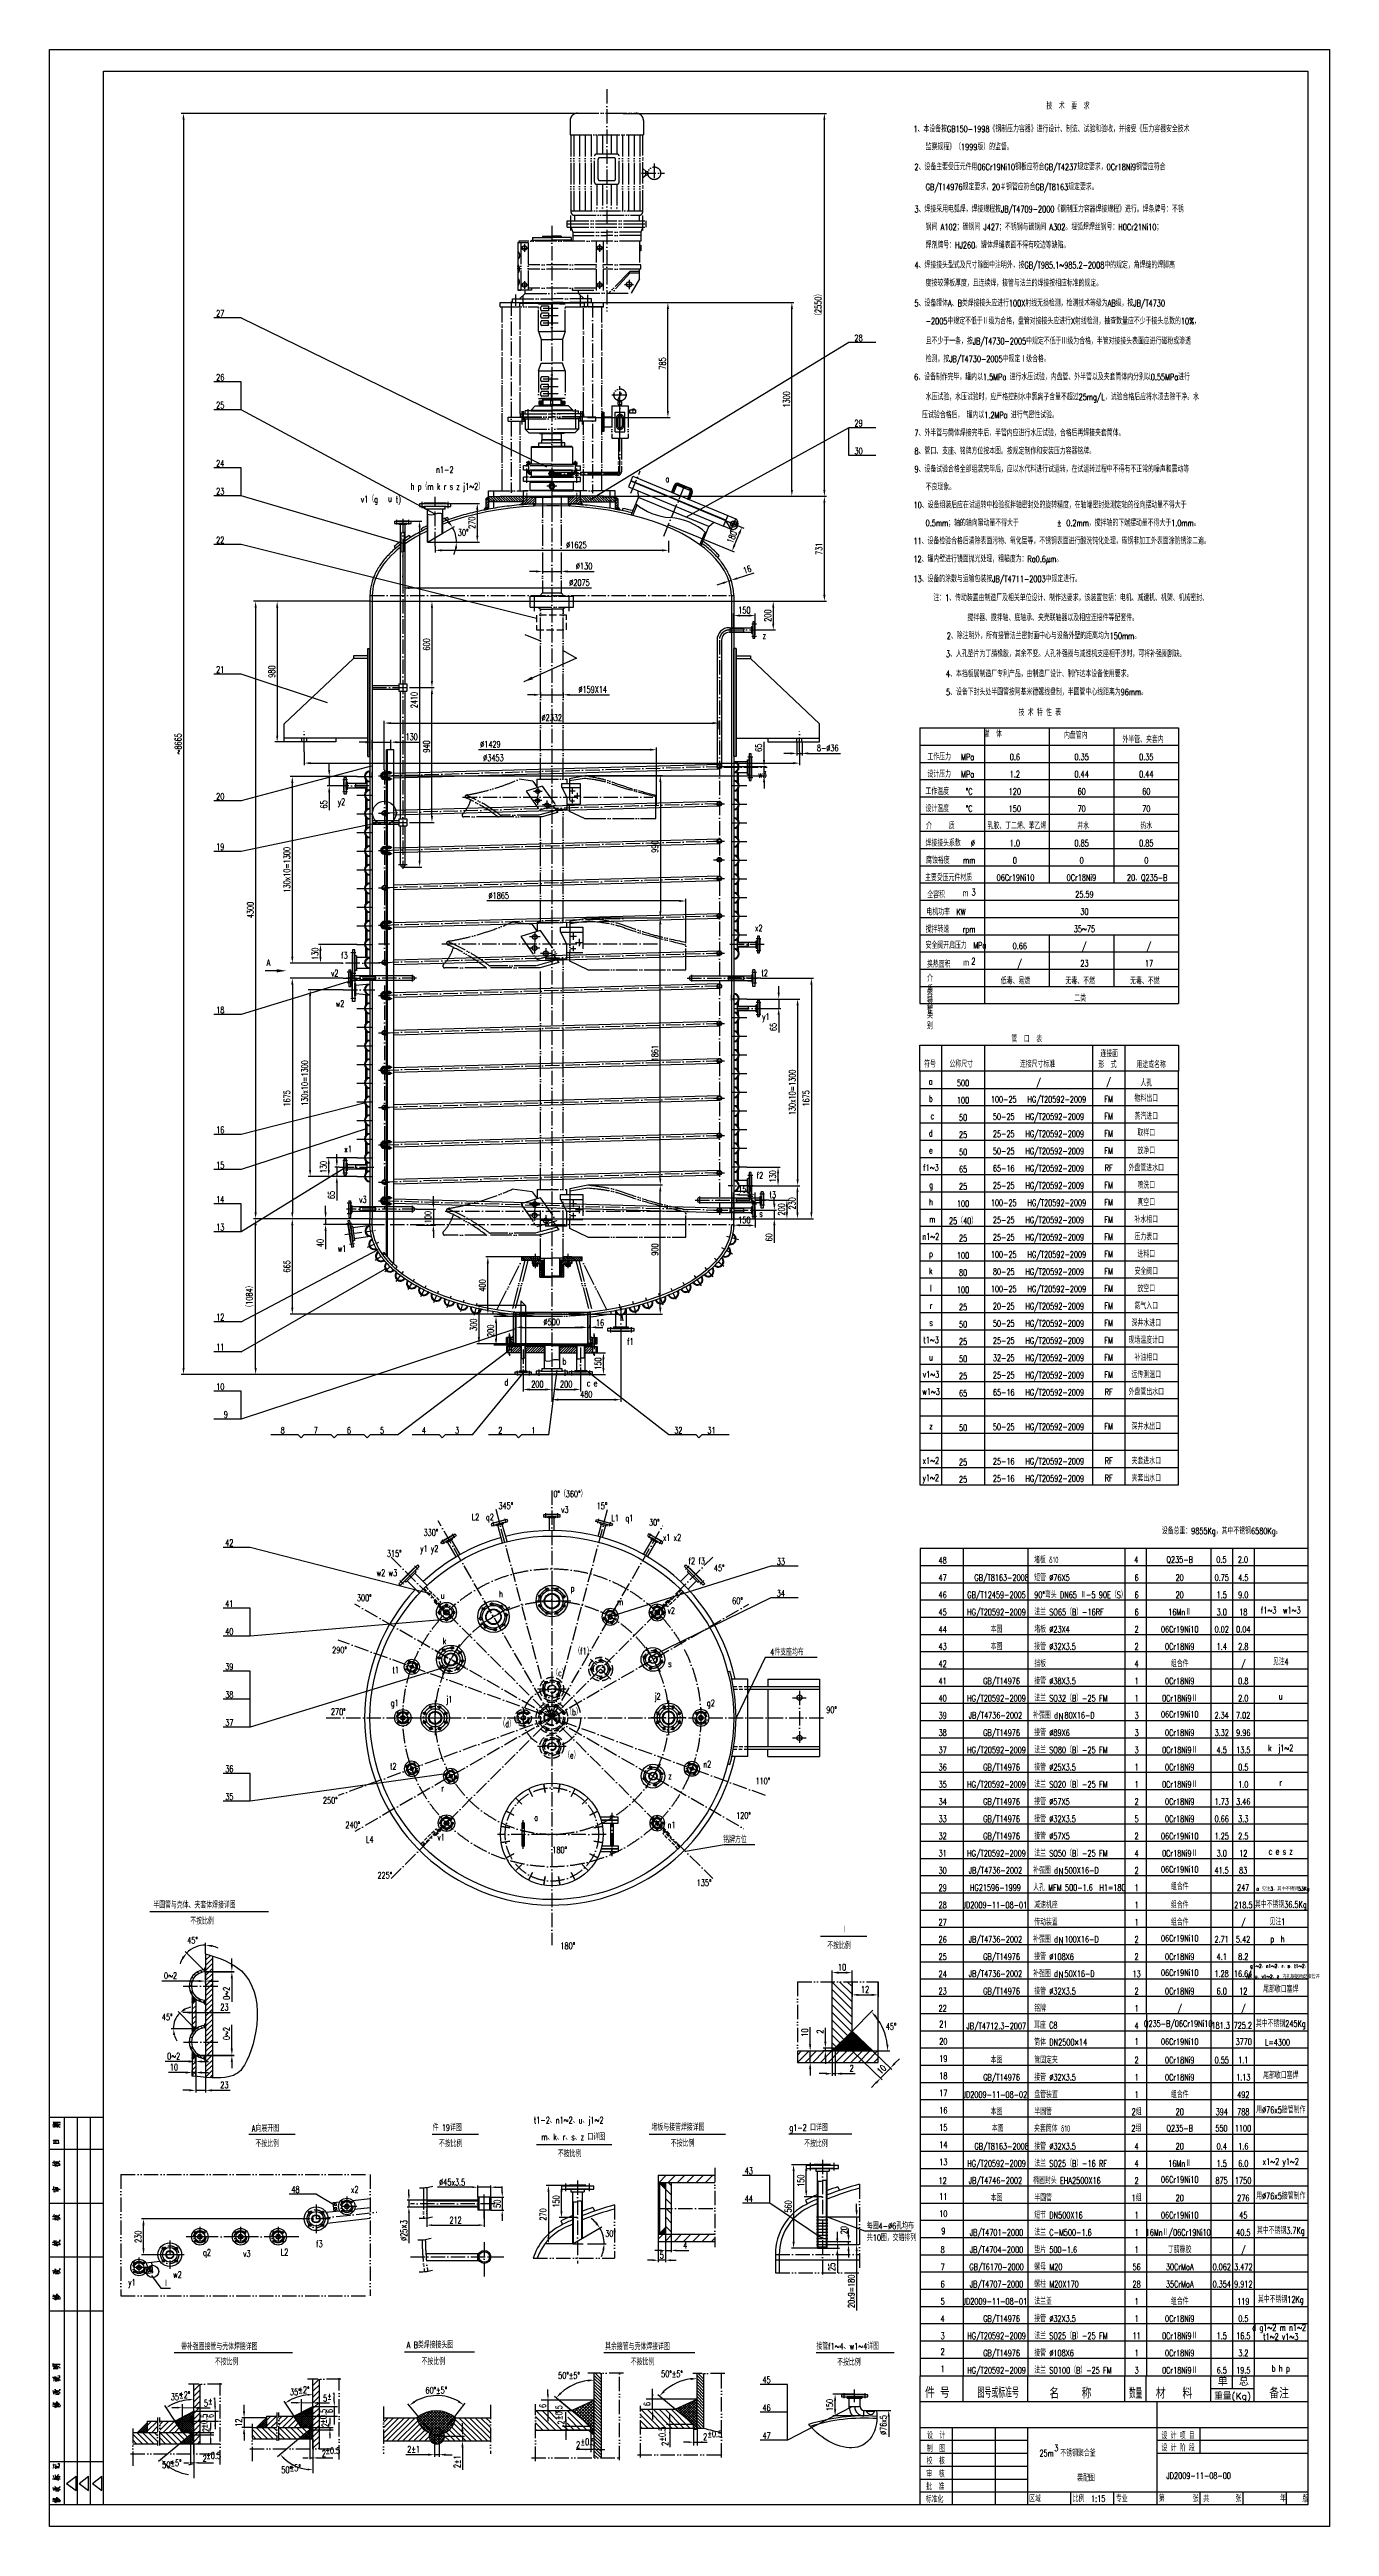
# Model space of a CAD drawing. Header units: millimetres. Extents: x 77471 to 131840, y -11230 to 75240.
# Drawn here: x 77471 to 86381, y -11230 to 6020 of the extents above; entities outside this region: 1.
import ezdxf
from ezdxf.enums import TextEntityAlignment as Align

# ---------------------------------------------------------------- set-up
doc = ezdxf.new("R2010")
doc.units = ezdxf.units.MM
doc.header["$LTSCALE"] = 10
doc.header["$MEASUREMENT"] = 0
for name, pattern in [('DASHDOT-M', [36, 30, -3, 0, -3]), ('DASHDOT-S', [14, 10, -2, 0, -2]), ('DIVIDE-L', [95, 80, -5, 0, -5, 0, -5]), ('DIVIDE-M', [39, 30, -3, 0, -3, 0, -3]), ('DIVIDE-S', [16, 10, -2, 0, -2, 0, -2]), ('HIDDEN', [0.375, 0.25, -0.125]), ('HIDDEN-M', [7, 5, -2]), ('HIDDEN-S', [3, 2, -1])]:
    doc.linetypes.add(name, pattern=pattern)
doc.layers.add('21', color=7, linetype='Continuous', lineweight=15)
for name, color, linetype in [('3', 3, 'Continuous'), ('cdr_dim', 7, 'Continuous'), ('cdr_dwg1', 4, 'Continuous'), ('cdr_dwg3', 1, 'DASHDOT-S'), ('cdr_dwg4', 3, 'DIVIDE-S'), ('cdr_dwg5', 6, 'HIDDEN-S'), ('cdr_text', 7, 'Continuous'), ('TXT', 6, 'Continuous')]:
    doc.layers.add(name, color=color, linetype=linetype)
doc.styles.add('HZ', font='ROMANS.shx', dxfattribs={"width": 0.7, "height": 45, "bigfont": 'HZ.shx'})
doc.styles.add('HZ1', font='txt', dxfattribs={"width": 0.9, "bigfont": 'fsd'})
doc.styles.get("Standard").update_dxf_attribs({"font": 'ROMANS.shx', "width": 0.7, "height": 30, "bigfont": 'HZ.shx'})
doc.dimstyles.new('ISO-25', dxfattribs={"dimtxt": 2.5, "dimasz": 2.5, "dimexe": 1.25, "dimexo": 0.625, "dimtad": 1, "dimtxsty": 'Standard', "dimcen": 2.5, "dimadec": 0, "dimazin": 0, "dimtfac": 1, "dimtmove": 0, "dimatfit": 3, "dimfxl": 0, "dimarcsym": 0})
pattern_1 = [(45, (82701.48693, -1934.58716), (-0.0883883476, 0.0883883476), []), (135, (82701.48693, -1934.58716), (-0.0883883476, -0.0883883476), [])]
pattern_2 = [(135, (79233.49806, -1934.58716), (0.0883883476, 0.0883883476), []), (45, (79233.49806, -1934.58716), (0.0883883476, -0.0883883476), [])]
pattern_3 = [(45, (82701.487, -1934.587), (-8.838835, 8.838835), [])]
pattern_4 = [(45, (58487.655, -11880.179), (-7.1276364, 7.1276364), []), (135, (58487.655, -11880.179), (-7.1276364, -7.1276364), [])]
pattern_5 = [(45, (59317.504, -11845.963), (-7.1276364, 7.1276364), []), (135, (59317.504, -11845.963), (-7.1276364, -7.1276364), [])]
pattern_6 = [(45, (-28308.6092, 11369.49726), (-0.265165043, 0.265165043), []), (135, (-28308.6092, 11369.49726), (-0.265165043, -0.265165043), [])]
pattern_7 = [(315, (-28308.6092, -26691.14444), (-0.265165043, -0.265165043), []), (225, (-28308.6092, -26691.14444), (-0.265165043, 0.265165043), [])]
pattern_8 = [(45, (41858.332, -5978.21), (-17.67767, 17.67767), [])]

msp = doc.modelspace()

# ---------------------------------------------------------------- texts
at = {"linetype": 'Continuous', "style": 'HZ', "width": 0.7}
for s, p in [('管  口  表', (84166.3667, -893.0604)), ('形  式', (84771.9909, -1072.5041)), ('连接面', (84786.4802, -995.8642)), ('制  图', (83577.7674, -10710.4184)), ('设  计', (83579.457, -10618.6264)), ('3', (84464.831, -10705.7702)), ('设 计 项 目', (85211.1006, -10620.3399)), ('设 计 阶 段', (85211.1006, -10705.233)), ('审  核', (83574.3884, -10887.0748)), ('校  核', (83576.0779, -10797.0147)), ('标准化', (83571.0094, -11063.5355)), ('批  准', (83572.6989, -10975.3052)), ('区域', (84289.7961, -11059.5647)), ('比例  1:15', (84593.7387, -11057.9633)), ('专业', (84894.4032, -11059.0935)), ('第', (85193.224, -11056.7889)), ('张', (85428.6877, -11058.2959)), ('共', (85501.9924, -11059.8029)), ('张', (85726.3493, -11058.2959)), ('年', (86037.339, -11056.7556)), ('版', (86192.8339, -11060.5397))]:
    msp.add_text(s, height=45, dxfattribs=at).set_placement(p)
for s, p in [('符号', (83600.1996, -1068.2463)), ('公称尺寸', (83817.5192, -1068.2463)), ('连接尺寸标准', (84348.7684, -1068.2463)), ('用途或名称', (85139.3125, -1072.5041))]:
    msp.add_text(s, height=45, dxfattribs=at).set_placement(p, align=Align.CENTER)
at = {"color": 7, "linetype": 'Continuous', "style": 'HZ', "width": 0.7}
for s, p in [('4件支座均布', (82487.8268, -5163.3181)), ('铭牌方位', (82160.1307, -6468.5298)), ('半圆管与壳体、夹套体焊接详图', (78192.9221, -6924.5019)), ('不按比例', (78450.4662, -7036.6259)), ('Ⅰ', (82986.7755, -7095.4615)), ('不按比例', (82884.9376, -7207.5855)), ('A向展开图', (78878.7116, -8480.1876)), ('件 19详图', (80137.5265, -8474.4245)), ('t1-2、n1~2、u、j1~2', (80842.2217, -8422.088)), ('堵板与接管焊接详图', (81661.4622, -8472.5623)), ('g1-2 口详图', (82620.7558, -8474.8076)), ('不按比例', (78903.5111, -8586.5486)), ('不按比例', (80181.5484, -8586.5486)), ('m、k、r、s、z 口详图', (80894.4376, -8539.5965)), ('不按比例', (81009.5361, -8656.9646)), ('不按比例', (81795.2173, -8584.2126)), ('不按比例', (82723.7522, -8586.6711)), ('每圈4-%%c6孔均布', (83160.545, -9159.0312)), ('共10圈，交错排列', (83160.545, -9241.258)), ('带补强圈接管与壳体焊接详图', (78386.2133, -10000.4776)), ('A B类焊接接头图', (79956.5859, -9988.1818)), ('其余接管与壳体焊接详图', (81337.8925, -9999.9658)), ('接管f1~4、w1~4详图', (82809.1146, -9996.9996)), ('不按比例', (78621.0887, -10106.3582)), ('不按比例', (80059.9046, -10104.5658)), ('不按比例', (81517.5062, -10106.7772)), ('不按比例', (82953.2296, -10109.1236)), ('35%%D', (78314.8207, -10349.3097)), ('%%P2%%D', (78373.5703, -10335.1288)), ('5', (78545.254, -10393.1006)), ('%%P1', (78574.3158, -10378.9196)), ('35%%D', (79144.6704, -10315.0938)), ('%%P2%%D', (79203.42, -10300.9128)), ('5', (79375.1037, -10358.8846)), ('%%P1', (79404.1655, -10344.7037)), ('%%P0.5', (79391.4525, -10723.6923)), ('2', (81136.0554, -10683.1881)), ('%%p0.5', (81167.9332, -10662.6956)), ('2', (82020.2421, -10627.687)), ('%%p0.5', (82050.8518, -10608.0097)), ('50%%D', (78254.2182, -10823.1262)), ('%%P5%%D', (78312.9678, -10808.9453)), ('2', (78536.9068, -10778.1667)), ('%%P0.5', (78561.6028, -10757.9082)), ('50%%D', (79084.0679, -10857.5355)), ('%%P5%%D', (79142.8175, -10843.3545)), ('2', (79366.7565, -10743.9508))]:
    msp.add_text(s, height=45, dxfattribs=at).set_placement(p)
for s, p in [('%%P0.5', (78568.4691, -10547.7887)), ('6', (78611.7786, -10474.1526)), ('%%P0.5', (79398.3187, -10513.5728)), ('2', (79412.0567, -10538.2405)), ('6', (80926.6969, -10404.5873)), ('%%p0.5', (81039.1197, -10487.7895)), ('2', (81053.6801, -10519.6673)), ('6', (81652.5317, -10391.501)), ('2', (78582.207, -10572.4564)), ('%%p0.5', (81757.874, -10638.0189)), ('2', (81777.5513, -10668.6286))]:
    msp.add_text(s, height=45, rotation=90, dxfattribs=at).set_placement(p)
at = {"color": 7, "linetype": 'Continuous', "insert": (84216.5484, 1425.7236), "char_height": 45, "attachment_point": 1, "style": 'HZ'}
msp.add_mtext('技 术 特 性 表', dxfattribs=at)
at = {"linetype": 'Continuous', "insert": (83927.3433, 1275.0426), "char_height": 45, "attachment_point": 1, "style": 'HZ'}
msp.add_mtext('  罐  体 ', dxfattribs=at)
at = {"color": 0, "linetype": 'Continuous', "insert": (84532.6098, 1266.9832), "char_height": 45, "attachment_point": 1, "style": 'HZ'}
msp.add_mtext('内盘管内', dxfattribs=at)
at = {"linetype": 'Continuous', "char_height": 45, "width": 36.2955, "attachment_point": 1, "style": 'HZ'}
for s, insert in [('3', (83889.1478, 174.699)), ('2', (83888.0612, -305.4775))]:
    msp.add_mtext(s, dxfattribs=dict(at, insert=insert))
at = {"layer": 'cdr_dim', "linetype": 'Continuous', "style": 'HZ', "width": 0.7}
for s, p in [('技  术  要  求', (84410.0947, 5603.9515)), ('1、本设备按GB150-1998《钢制压力容器》进行设计、制造、试验和验收，并接受《压力容器安全技术', (83484.6067, 5444.6004)), ('   监察规程》（1999版）的监督。', (83499.6094, 5319.5781)), ('2、设备主要受压元件用06Cr19Ni10钢板应符合GB/T4237规定要求，0Cr18Ni9钢管应符合', (83492.1081, 5180.2677)), ('   GB/T14976规定要求，20＃钢管应符合GB/T8163规定要求。', (83499.6094, 5040.9572)), ('3、焊接采用电弧焊，焊接规程按JB/T4709-2000《钢制压力容器焊接规程》进行。焊条牌号：不锈', (83492.1081, 4886.6105)), ('   钢间 A102；碳钢间 J427；不锈钢与碳钢间 A302。埋弧焊焊丝钢号：H0Cr21Ni10；', (83499.6094, 4761.5883)), ('   焊剂牌号：HJ260。罐体焊缝表面不得有咬边等缺陷。', (83499.6094, 4635.9754)), ('4、焊接接头型式及尺寸除图中注明外，按GB/T985.1~985.2-2008中的规定，角焊缝的焊脚高', (83492.1081, 4496.6649)), ('   度按较薄板厚度，且连续焊，接管与法兰的焊接按相应标准的规定。', (83499.6094, 4371.052)), ('5、设备罐体A、B类焊接接头应进行100X射线无损检测，检测技术等级为AB级，按JB/T4730', (83492.1081, 4231.7415)), ('   -2005中规定不低于Ⅱ级为合格，盘管对接接头应进行X射线检测，抽查数量应不少于接头总数的10%，', (83499.6094, 4106.7193)), ('   且不少于一条，按JB/T4730-2005中规定不低于Ⅲ级为合格，半管对接接头表面应进行磁粉或渗透', (83499.6094, 3967.4088)), ('   检测，按JB/T4730-2005中规定Ⅰ级合格。', (83499.6094, 3843.1346)), ('6、设备制作完毕，罐内以1.5MPa 进行水压试验，内盘管、外半管以及夹套筒体内分别以0.55MPa进行', (83489.6076, 3717.5217)), ('   水压试验，水压试验时，应严格控制水中氯离子含量不超过25mg/L，试验合格后应将水渍去除干净。水', (83499.6094, 3578.2112)), ('  压试验合格后， 罐内以1.2MPa 进行气密性试验。', (83499.6094, 3452.5983)), ('7、外半管与筒体焊接完毕后，半管内应进行水压试验，合格后再焊接夹套筒体。', (83492.1081, 3327.5761)), ('8、管口、支座、铭牌方位按本图。按规定制作和安装压力容器铭牌。', (83492.1081, 3201.5262)), ('9、设备试验合格全部组装完毕后，应以水代料进行试运转，在试运转过程中不得有不正常的噪声和震动等', (83492.1081, 3075.9133)), ('   不良现象。', (83499.6094, 2950.8911)), ('10、设备组装后应在试运转中检验搅拌轴密封处的旋转精度，在轴端密封处测定轴的径向摆动量不得大于', (83485.9912, 2825.8689)), ('11、设备检验合格后清除表面污物、氧化层等，不锈钢表面进行酸洗钝化处理，碳钢非加工外表面涂防锈漆二遍。', (83484.6067, 2575.2338)), ('   0.5mm；轴的轴向窜动量不得大于', (83499.6094, 2700.8467)), ('±', (84484.1545, 2700.8467)), ('0.2mm，搅拌轴的下端摆动量不得大于1.0mm。   ', (84549.1661, 2700.8467)), ('12、罐内壁进行镜面抛光处理，粗糙度为：Ra0.6μm。', (83484.6067, 2449.6209)), ('13、设备的涂敷与运输包装按JB/T4711-2003中规定进行。', (83484.6067, 2311.3381)), ('    注：1、传动装置由制造厂及相关单位设计、制作达要求，该装置包括：电机、减速机、机架、机械密封、', (83529.2143, 2179.5323)), ('搅拌器、搅拌轴、底轴承、夹壳联轴器以及相应连接件等配套件。', (83860.2887, 2040.2218)), ('        2、除注明外，所有接管法兰密封面中心与设备外壁的距离均为150mm。', (83529.2143, 1915.1996)), ('        3、人孔垫片为丁腈橡胶，其余不变。人孔补强圈与减速机支座相干涉时，可将补强圈割缺。', (83523.5382, 1789.4016)), ('        4、本挡板属制造厂专利产品，由制造厂设计、制作达本设备使用要求。', (83523.5382, 1650.0272)), ('        5、设备下封头处半圆管按阿基米德螺线盘制，半圆管中心线距离为96mm。', (83523.5382, 1523.1735)), ('25m  不锈钢聚合釜', (84361.7267, -10741.8273)), ('装配图', (84624.4449, -10915.4272))]:
    msp.add_text(s, height=45, dxfattribs=at).set_placement(p)
for s, p in [('n1-2', (80222.4427, 3071.6207)), ('h p（m k r s z j1~2）', (80239.9177, 2955.2493)), ('a', (81772.3673, 3008.6511)), ('v1（g', (79697.6382, 2866.488)), (' u', (79829.4021, 2871.1314)), (' t)', (79887.5622, 2864.1681)), ('w3', (82433.7481, 947.996)), ('y2', (79503.0349, 758.9279)), ('x2', (82408.1294, -120.3032)), ('f3', (79523.4598, -310.643)), ('v2', (79456.1052, -434.2127)), ('t2', (82448.5862, -432.7629)), ('w2', (79492.8486, -647.5188)), ('y1', (82457.6384, -737.5497)), ('x1', (79548.8904, -1659.5483)), ('v3', (79651.6306, -2010.5243)), ('t3', (82505.0882, -1977.8765)), ('w1', (79507.5545, -2352.8532)), ('b', (81054.9583, -3136.5828)), ('f1', (81514.532, -2999.7968)), ('d', (80651.1918, -3282.6531)), ('c e', (81247.4042, -3289.1886)), ('345%%d', (80646.9704, -4143.8511)), ('0%%d（360%%d）', (81093.3723, -4061.5611)), ('v3', (81058.1307, -4170.3424)), ('15%%d', (81316.9716, -4143.8511)), ('330%%d', (80125.665, -4329.7374)), ('L2  q2', (80486.6802, -4222.5129)), ('L1  q1', (81458.0653, -4229.4949)), ('30%%d', (81681.0376, -4259.4415)), ('315%%d', (79870.4144, -4476.1016)), ('y1 y2', (80114.739, -4442.6331)), ('x1 x2', (81804.1518, -4364.8377)), ('f2 f3', (81976.2433, -4527.7409)), ('w2 w3', (79819.2778, -4610.3274)), ('45%%d', (82132.6122, -4577.1587)), ('300%%d', (79661.6202, -4784.614)), ('u', (80208.0401, -4768.1051)), ('h', (80612.6007, -4758.3473)), ('p', (81111.5535, -4717.6454)), ('m', (81442.9928, -4813.195)), ('v2', (81798.8725, -4874.1183)), ('60%%d', (82259.8554, -4806.0529)), ('290%%d', (79489.2987, -5148.5673)), ('k', (80220.55, -5084.7833)), ('（f1）', (81187.7729, -5156.5584)), ('t1', (79879.8146, -5286.968)), ('（c）', (81023.587, -5308.3878)), ('s', (81789.0994, -5243.9561)), ('g1', (79873.1056, -5516.8407)), ('j1', (80252.7582, -5491.5411)), ('j2', (81703.2824, -5471.188)), ('g2', (82074.2428, -5516.8407)), ('90%%d', (82914.446, -5564.6978)), ('270%%d', (79480.9685, -5578.1676)), ('（d）', (80656.1066, -5663.1678)), ('（b）', (81120.8934, -5580.4502)), ('（e）', (81105.9449, -5881.4808)), ('t2', (79863.9302, -5957.7799)), ('z', (81789.1695, -6026.1134)), ('n2', (82049.2435, -5943.6158)), ('110%%d', (82436.3935, -6060.7148)), ('250%%d', (79425.3182, -6195.3162)), ('r', (80207.8989, -6111.5155)), ('240%%d', (79581.1455, -6366.2246)), ('a', (80858.3044, -6315.6102)), ('n1', (81800.5385, -6366.6122)), ('120%%d', (82301.4372, -6301.216)), ('L4', (79699.5398, -6468.0581)), ('v1', (80196.7405, -6451.8161)), ('180%%d', (81021.871, -6540.6469)), ('225%%d', (79804.4373, -6717.4661)), ('135%%d', (82027.3087, -6769.0401)), ('180%%d', (81078.0383, -7208.5032)), ('21', (83693.0125, -7753.7304)), ('20', (83693.0125, -7873.7517)), ('19', (83693.0125, -7993.773)), ('18', (83693.0125, -8113.7944)), ('17', (83693.0125, -8233.8157)), ('16', (83693.0125, -8353.8371)), ('15', (83693.0125, -8473.8584)), ('14', (83693.0125, -8593.8797)), ('13', (83693.0125, -8713.9011)), ('x2', (79595.7913, -8905.0551)), ('12', (83688.2418, -8844.3033)), ('11', (83693.0125, -8953.9437)), ('10', (83693.0125, -9073.9651)), ('q2', (78566.853, -9343.832)), ('v3', (78844.6184, -9351.9693)), ('L2', (79106.5529, -9341.942)), ('f3', (79348.9234, -9283.9295)), ('8', (83688.2418, -9324.3886)), ('9', (83693.0125, -9193.9864)), ('w2', (78361.1917, -9498.5419)), ('7', (83688.2418, -9444.41)), ('y1', (78044.906, -9552.2051)), ('5', (83688.2418, -9684.4526)), ('6', (83688.2418, -9564.4313)), ('4', (83688.2418, -9804.474)), ('3', (83688.2418, -9924.4953)), ('2', (83688.2418, -10034.9824)), ('1', (83688.2418, -10155.0037))]:
    msp.add_text(s, height=45, dxfattribs=at).set_placement(p, align=Align.CENTER)
at = {"layer": 'cdr_dim', "color": 0, "linetype": 'Continuous', "style": 'HZ', "width": 0.7}
msp.add_text('外半管、夹套内', height=45, dxfattribs=at).set_placement((84939.8024, 1191.9832))
at = {"layer": 'cdr_dim', "color": 1, "linetype": 'Continuous', "style": 'HZ', "width": 0.7}
msp.add_text('f2', height=45, dxfattribs=at).set_placement((82415.7818, -1843.0383), align=Align.CENTER)
at = {"layer": 'cdr_dim', "linetype": 'Continuous', "ltscale": 0.1, "style": 'HZ', "width": 0.7}
msp.add_text('6', height=45, rotation=90, dxfattribs=at).set_placement((79441.6283, -10439.9366))
at = {"layer": 'cdr_dim', "style": 'HZ', "width": 0.7}
msp.add_text('JD2009-11-08-00', height=45, dxfattribs=at).set_placement((85245.923, -10898.7968))
at = {"layer": 'cdr_dwg1', "linetype": 'Continuous', "style": 'HZ', "width": 0.7}
for s, p in [('27', (78630.3733, 4160.8031)), ('28', (83074.4646, 3989.3182)), ('26', (78630.3733, 3715.2784)), ('25', (78630.3733, 3521.2784)), ('29', (83074.4646, 3395.9909)), ('24', (78630.3733, 3115.824)), ('30', (83074.4646, 3201.9909)), ('23', (78630.3733, 2921.824)), ('22', (78630.3733, 2581.6239)), ('21', (78630.3733, 1679.787)), ('20', (78630.3733, 796.6396)), ('19', (78630.3733, 445.1515)), ('A', (78981.3531, -362.0266)), ('18', (78630.3733, -690.9712)), ('16', (78630.3733, -1525.6639)), ('15', (78630.3733, -1771.2673)), ('14', (78630.3733, -2009.5538)), ('13', (78630.3733, -2203.5539)), ('12', (78630.3733, -2830.4837)), ('11', (78630.3733, -3038.8653)), ('10', (78630.3733, -3314.2719)), ('9', (78683.9386, -3508.2719)), ('8', (79079.8118, -3618.6009)), ('7', (79310.2102, -3618.6009)), ('6', (79540.6086, -3618.6009)), ('5', (79771.007, -3618.6009)), ('4', (80063.1434, -3618.6009)), ('3', (80293.5418, -3618.6009)), ('2', (80594.4738, -3618.6009)), ('1', (80824.8722, -3618.6009)), ('32', (81819.4553, -3618.6009)), ('31', (82049.8537, -3618.6009)), ('42', (78693.3684, -4402.0411)), ('33', (82533.3904, -4531.5864)), ('41', (78693.3684, -4825.5768)), ('34', (82533.3904, -4753.8372)), ('40', (78693.3684, -5019.5768)), ('39', (78693.3684, -5263.655)), ('38', (78693.3684, -5459.6024)), ('37', (78693.3684, -5653.6024)), ('36', (78693.3684, -5975.6191)), ('35', (78693.3684, -6169.6191)), ('43', (82310.0514, -8775.1818)), ('48', (79154.1703, -8905.422)), ('44', (82310.0514, -8969.1819)), ('Ⅰ ', (78260.9246, -9562.0996)), ('45', (82433.517, -10231.1263)), ('46', (82433.517, -10425.1264)), ('47', (82433.517, -10619.1264))]:
    msp.add_text(s, height=45, dxfattribs=at).set_placement(p)
at = {"layer": 'cdr_text', "linetype": 'Continuous'}
for s, height, style, width, p in [('z', 45, 'HZ', 0.7, (82447.5233, 1916.9251)), ('工作压力   MPa', 45, 'HZ', 0.7, (83744.8223, 1071.138)), ('0.6', 45, 'HZ', 0.7, (84190.7383, 1071.138)), ('工作温度     %%DC', 45, 'HZ', 0.7, (83732.519, 831.138)), ('设计压力   MPa', 45, 'HZ', 0.7, (83744.8223, 951.138)), ('120', 45, 'HZ', 0.7, (84190.7383, 831.138)), ('1.2', 45, 'HZ', 0.7, (84190.7383, 951.138)), ('设计温度     %%DC', 45, 'HZ', 0.7, (83732.519, 711.138)), ('150', 45, 'HZ', 0.7, (84190.7383, 711.138)), ('介     质', 45, 'HZ', 0.7, (83672.3258, 591.138)), ('焊接接头系数   %%C', 45, 'HZ', 0.7, (83741.0644, 471.138)), ('乳胶、丁二烯、苯乙烯', 45, 'HZ', 0.7, (84205.201, 591.138)), ('腐蚀裕度    mm', 45, 'HZ', 0.7, (83744.1403, 351.138)), ('1.0', 45, 'HZ', 0.7, (84190.7383, 471.138)), ('0', 45, 'HZ', 0.7, (84190.7383, 351.138)), ('0', 45, 'HZ', 0.7, (84655.815, 351.138)), ('0', 45, 'HZ', 0.7, (85105.815, 351.138)), ('主要受压元件材质', 45, 'HZ', 0.7, (83729.2316, 231.138)), ('06Cr19Ni10', 45, 'HZ', 0.7, (84195.2496, 231.138)), ('0Cr18Ni9', 45, 'HZ', 0.7, (84654.2495, 231.138)), ('20、Q235-B', 45, 'HZ', 0.7, (85112.0663, 231.138)), ('全容积', 45, 'HZ', 0.7, (83642.3349, 111.138)), ('电机功率  KW', 45, 'HZ', 0.7, (83711.7341, -8.862)), ('25.59', 45, 'HZ', 0.7, (84675.0932, 114.0889)), ('30', 45, 'HZ', 0.7, (84675.0932, -5.9111)), ('搅拌转速    rpm', 45, 'HZ', 0.7, (83743.2842, -128.862)), ('35~75', 45, 'HZ', 0.7, (84675.0932, -125.9111)), ('换热面积', 45, 'HZ', 0.7, (83660.6916, -372.8278)), ('安全阀开启压力  MPa', 45, 'HZ', 0.7, (83780.614, -240.9304)), ('0.66', 45, 'HZ', 0.7, (84225.0932, -244.8962)), ('/', 45, 'HZ', 0.7, (84225.0932, -364.8962)), ('23', 45, 'HZ', 0.7, (84675.0932, -365.9111)), ('/', 45, 'HZ', 0.7, (84675.0932, -244.8962)), ('17', 45, 'HZ', 0.7, (85125.0932, -365.9111)), ('/', 45, 'HZ', 0.7, (85125.0932, -244.8962)), ('低毒、易燃', 45, 'HZ', 0.7, (84195.5332, -488.8442)), ('无毒、不燃', 45, 'HZ', 0.7, (84645.5332, -488.8442)), ('无毒、不燃', 45, 'HZ', 0.7, (85095.5332, -488.8442)), ('二类', 45, 'HZ', 0.7, (84645.5332, -608.8442)), ('a ', 45, 'HZ', 0.7, (83616.3939, -1188.3195)), ('500', 45, 'HZ', 0.7, (83830.2871, -1199.5183)), ('/', 45, 'HZ', 0.7, (84355.3804, -1193.4669)), ('/', 45, 'HZ', 0.7, (84843.8817, -1190.6265)), ('人孔', 45, 'HZ', 0.7, (85105.5138, -1199.5183)), ('b', 45, 'HZ', 0.7, (83606.0094, -1308.3408)), ('100', 45, 'HZ', 0.7, (83830.2871, -1319.5397)), ('100-25   HG/T20592-2009', 45, 'HZ', 0.7, (84355.3804, -1313.4882)), ('50-25   HG/T20592-2009', 45, 'HZ', 0.7, (84355.3804, -1433.5096)), ('FM', 45, 'HZ', 0.7, (84843.8817, -1310.6478)), ('物料出口', 45, 'HZ', 0.7, (85105.5138, -1306.8177)), ('d', 45, 'HZ', 0.7, (83605.7573, -1548.3835)), ('c', 45, 'HZ', 0.7, (83616.3939, -1428.3622)), ('50', 45, 'HZ', 0.7, (83830.2871, -1439.561)), ('25', 45, 'HZ', 0.7, (83830.2871, -1559.5823)), ('25-25   HG/T20592-2009', 45, 'HZ', 0.7, (84355.3804, -1553.5309)), ('FM', 45, 'HZ', 0.7, (84843.8817, -1430.6691)), ('FM', 45, 'HZ', 0.7, (84843.8817, -1550.6905)), ('蒸汽进口', 45, 'HZ', 0.7, (85105.5138, -1431.3404)), ('取样口', 45, 'HZ', 0.7, (85105.5138, -1546.8604)), ('e', 45, 'HZ', 0.7, (83605.9309, -1668.4048)), ('50', 45, 'HZ', 0.7, (83830.2871, -1679.6037)), ('50-25   HG/T20592-2009', 45, 'HZ', 0.7, (84355.3804, -1673.5522)), ('FM', 45, 'HZ', 0.7, (84843.8817, -1670.7118)), ('放净口', 45, 'HZ', 0.7, (85105.5138, -1671.3831)), ('f1~3', 45, 'HZ', 0.7, (83607.1387, -1788.4262)), ('g', 45, 'HZ', 0.7, (83607.8711, -1908.4475)), ('25', 45, 'HZ', 0.7, (83830.2871, -1919.6464)), ('65', 45, 'HZ', 0.7, (83830.2871, -1799.625)), ('25-25   HG/T20592-2009', 45, 'HZ', 0.7, (84355.3804, -1913.5949)), ('65-16   HG/T20592-2009', 45, 'HZ', 0.7, (84355.3804, -1793.5736)), ('FM', 45, 'HZ', 0.7, (84843.8817, -1910.7545)), ('RF', 45, 'HZ', 0.7, (84843.8817, -1790.7331)), ('外盘管进水口', 45, 'HZ', 0.7, (85105.5138, -1791.4044)), ('喷洗口', 45, 'HZ', 0.7, (85105.5138, -1911.4257)), ('h', 45, 'HZ', 0.7, (83607.4972, -2028.4689)), ('100', 45, 'HZ', 0.7, (83830.2871, -2039.6677)), ('100-25   HG/T20592-2009', 45, 'HZ', 0.7, (84355.3804, -2033.6162)), ('FM', 45, 'HZ', 0.7, (84843.8817, -2030.7758)), ('真空口', 45, 'HZ', 0.7, (85105.5138, -2031.4471)), ('s', 45, 'HZ', 0.7, (82423.8997, -2109.16)), ('n1~2', 45, 'HZ', 0.7, (83605.0306, -2268.5115)), ('m', 45, 'HZ', 0.7, (83616.3939, -2148.4902)), ('25（40）', 45, 'HZ', 0.7, (83830.2871, -2159.689)), ('25', 45, 'HZ', 0.7, (83830.2871, -2279.7104)), ('25-25   HG/T20592-2009', 45, 'HZ', 0.7, (84355.3804, -2153.6376)), ('25-25   HG/T20592-2009', 45, 'HZ', 0.7, (84355.3804, -2273.6589)), ('FM', 45, 'HZ', 0.7, (84843.8817, -2150.7972)), ('FM', 45, 'HZ', 0.7, (84843.8817, -2270.8185)), ('补水相口', 45, 'HZ', 0.7, (85105.5138, -2151.4684)), ('压力表口', 45, 'HZ', 0.7, (85105.5138, -2271.4897)), ('p', 45, 'HZ', 0.7, (83607.4972, -2388.5329)), ('100', 45, 'HZ', 0.7, (83830.2871, -2399.7317)), ('100-25   HG/T20592-2009', 45, 'HZ', 0.7, (84355.3804, -2393.6803)), ('FM', 45, 'HZ', 0.7, (84843.8817, -2390.8398)), ('进料口', 45, 'HZ', 0.7, (85105.5138, -2391.5111)), ('k', 45, 'HZ', 0.7, (83605.9309, -2508.5542)), ('l', 45, 'HZ', 0.7, (83605.9309, -2628.5755)), ('80', 45, 'HZ', 0.7, (83830.2871, -2519.753)), ('100-25   HG/T20592-2009', 45, 'HZ', 0.7, (84355.3804, -2633.7229)), ('80-25   HG/T20592-2009', 45, 'HZ', 0.7, (84355.3804, -2513.7016)), ('FM', 45, 'HZ', 0.7, (84843.8817, -2510.8612)), ('FM', 45, 'HZ', 0.7, (84843.8817, -2630.8825)), ('安全阀口', 45, 'HZ', 0.7, (85105.5138, -2511.5324)), ('放空口', 45, 'HZ', 0.7, (85105.5138, -2631.5537)), ('r', 45, 'HZ', 0.7, (83607.1387, -2748.5969)), ('100', 45, 'HZ', 0.7, (83830.2871, -2639.7744)), ('25', 45, 'HZ', 0.7, (83830.2871, -2759.7957)), ('20-25   HG/T20592-2009', 45, 'HZ', 0.7, (84355.3804, -2753.7443)), ('FM', 45, 'HZ', 0.7, (84843.8817, -2750.9038)), ('氮气入口', 45, 'HZ', 0.7, (85105.5138, -2751.5751)), ('s', 45, 'HZ', 0.7, (83607.4972, -2868.6182)), ('50', 45, 'HZ', 0.7, (83830.2871, -2879.8171)), ('50-25   HG/T20592-2009', 45, 'HZ', 0.7, (84355.3804, -2873.7656)), ('FM', 45, 'HZ', 0.7, (84843.8817, -2870.9252)), ('深井水进口', 45, 'HZ', 0.7, (85105.5138, -2871.5964)), ('t1~3', 45, 'HZ', 0.7, (83607.4972, -2988.6396)), ('u', 45, 'HZ', 0.7, (83607.4972, -3108.6609)), ('25', 45, 'HZ', 0.7, (83830.2871, -2999.8384)), ('50', 45, 'HZ', 0.7, (83830.2871, -3119.8597)), ('25-25   HG/T20592-2009', 45, 'HZ', 0.7, (84355.3804, -2993.7869)), ('32-25   HG/T20592-2009', 45, 'HZ', 0.7, (84355.3804, -3113.8083)), ('FM', 45, 'HZ', 0.7, (84843.8817, -2990.9465)), ('FM', 45, 'HZ', 0.7, (84843.8817, -3110.9679)), ('现场温度计口', 45, 'HZ', 0.7, (85105.5138, -2991.6178)), ('补油相口', 45, 'HZ', 0.7, (85105.5138, -3111.6391)), ('v1~3', 45, 'HZ', 0.7, (83607.4972, -3228.6822)), ('25', 45, 'HZ', 0.7, (83830.2871, -3239.8811)), ('25-25   HG/T20592-2009', 45, 'HZ', 0.7, (84355.3804, -3233.8296)), ('FM', 45, 'HZ', 0.7, (84843.8817, -3230.9892)), ('远传测温口', 45, 'HZ', 0.7, (85105.5138, -3231.6604)), ('w1~3', 45, 'HZ', 0.7, (83607.4972, -3348.7036)), ('65', 45, 'HZ', 0.7, (83830.2871, -3359.9024)), ('65-16   HG/T20592-2009', 45, 'HZ', 0.7, (84355.3804, -3353.851)), ('RF', 45, 'HZ', 0.7, (84843.8817, -3351.0105)), ('外盘管出水口', 45, 'HZ', 0.7, (85105.5138, -3351.6818)), ('z', 45, 'HZ', 0.7, (83607.4972, -3588.7462)), ('50', 45, 'HZ', 0.7, (83830.2871, -3599.9451)), ('50-25   HG/T20592-2009', 45, 'HZ', 0.7, (84355.3804, -3593.8936)), ('FM', 45, 'HZ', 0.7, (84843.8817, -3591.0532)), ('深井水出口', 45, 'HZ', 0.7, (85105.5138, -3591.7244)), ('x1~2', 45, 'HZ', 0.7, (83605.9309, -3828.7889)), ('25', 45, 'HZ', 0.7, (83830.2871, -3839.9878)), ('25-16   HG/T20592-2009', 45, 'HZ', 0.7, (84355.3804, -3833.9363)), ('RF', 45, 'HZ', 0.7, (84843.8817, -3831.0959)), ('夹套进水口', 45, 'HZ', 0.7, (85105.5138, -3831.7671)), ('y1~2', 45, 'HZ', 0.7, (83605.9309, -3948.8103)), ('25', 45, 'HZ', 0.7, (83830.2871, -3960.0091)), ('25-16   HG/T20592-2009', 45, 'HZ', 0.7, (84355.3804, -3953.9576)), ('RF', 45, 'HZ', 0.7, (84843.8817, -3951.1172)), ('夹套出水口', 45, 'HZ', 0.7, (85105.5138, -3951.7885)), ('设备总重：9855Kg，其中不锈钢6580Kg。', 45, 'HZ', 0.7, (85630.0607, -4318.8897)), ('48', 45, 'HZ', 0.7, (83688.2138, -4524.0926)), ('4', 45, 'HZ', 0.7, (85036.3869, -4518.7046)), ('Q235-B', 45, 'HZ', 0.7, (85338.2138, -4518.5449)), ('0.5', 45, 'HZ', 0.7, (85628.8869, -4518.7046)), ('2.0', 45, 'HZ', 0.7, (85778.8869, -4518.7046)), ('47', 45, 'HZ', 0.7, (83688.2138, -4644.0926)), ('   GB/T8163-2008', 45, 'HZ', 0.7, (84063.1752, -4644.0686)), ('6', 45, 'HZ', 0.7, (85038.3485, -4644.0686)), ('20', 45, 'HZ', 0.7, (85338.4019, -4644.0686)), ('0.75', 45, 'HZ', 0.7, (85630.9805, -4644.0686)), ('4.5', 45, 'HZ', 0.7, (85780.9805, -4644.0686)), ('46', 45, 'HZ', 0.7, (83688.2138, -4764.0926)), ('GB/T12459-2005', 45, 'HZ', 0.7, (84063.1752, -4764.0686)), ('6', 45, 'HZ', 0.7, (85038.3485, -4764.0686)), ('20', 45, 'HZ', 0.7, (85338.4019, -4764.0686)), ('1.5', 45, 'HZ', 0.7, (85630.9805, -4764.0686)), ('9.0', 45, 'HZ', 0.7, (85780.9805, -4764.0686)), ('f1~3  w1~3', 45, 'HZ', 0.7, (86041.8655, -4870.7644)), ('45', 45, 'HZ', 0.7, (83688.2138, -4884.0926)), ('44', 45, 'HZ', 0.7, (83688.2138, -5004.0926)), ('HG/T20592-2009', 45, 'HZ', 0.7, (84063.1752, -4884.0899)), ('本图', 45, 'HZ', 0.7, (84063.1752, -5004.0899)), ('2', 45, 'HZ', 0.7, (85038.3485, -5004.0899)), ('6', 45, 'HZ', 0.7, (85038.3485, -4884.0899)), ('06Cr19Ni10', 45, 'HZ', 0.7, (85338.4019, -5004.0899)), ('16MnⅡ', 45, 'HZ', 0.7, (85338.4019, -4884.0899)), ('0.02', 45, 'HZ', 0.7, (85630.9805, -5004.0899)), ('3.0', 45, 'HZ', 0.7, (85630.9539, -4884.0899)), ('0.04', 45, 'HZ', 0.7, (85780.9805, -5004.0899)), ('18', 45, 'HZ', 0.7, (85780.9805, -4884.0899)), ('43', 45, 'HZ', 0.7, (83688.2138, -5124.0926)), ('本图', 45, 'HZ', 0.7, (84063.1752, -5124.0899)), ('2', 45, 'HZ', 0.7, (85038.3485, -5124.0899)), ('0Cr18Ni9', 45, 'HZ', 0.7, (85338.4019, -5124.0899)), ('1.4', 45, 'HZ', 0.7, (85630.9805, -5124.0899)), ('2.8', 45, 'HZ', 0.7, (85780.9805, -5124.0899)), ('42', 45, 'HZ', 0.7, (83688.2138, -5244.0926)), ('41', 45, 'HZ', 0.7, (83688.2138, -5364.0926)), ('   GB/T14976', 45, 'HZ', 0.7, (84063.1752, -5364.0899)), ('4', 45, 'HZ', 0.7, (85038.3485, -5244.0686)), ('1', 45, 'HZ', 0.7, (85038.3485, -5364.0899)), ('0Cr18Ni9', 45, 'HZ', 0.7, (85338.4019, -5364.0899)), ('组合件', 45, 'HZ', 0.7, (85338.4019, -5244.0686)), ('0.8', 45, 'HZ', 0.7, (85780.9805, -5364.0899)), ('/', 45, 'HZ', 0.7, (85780.9805, -5244.0686)), ('见注4', 45, 'HZ', 0.7, (86041.9989, -5230.7644)), ('40', 45, 'HZ', 0.7, (83688.2138, -5484.0926)), ('HG/T20592-2009', 45, 'HZ', 0.7, (84063.1752, -5484.0899)), ('1', 45, 'HZ', 0.7, (85038.3485, -5484.0899)), ('0Cr18Ni9Ⅱ', 45, 'HZ', 0.7, (85338.5352, -5484.0899)), ('2.0', 45, 'HZ', 0.7, (85780.9805, -5484.0899)), ('u', 45, 'HZ', 0.7, (86041.8655, -5470.7644)), ('39', 45, 'HZ', 0.7, (83688.2138, -5604.0926)), ('38', 45, 'HZ', 0.7, (83688.2138, -5724.0926)), ('JB/T4736-2002', 45, 'HZ', 0.7, (84055.5156, -5602.715)), ('   GB/T14976', 45, 'HZ', 0.7, (84063.1752, -5724.0899)), ('3', 45, 'HZ', 0.7, (85038.3485, -5724.0899)), ('3', 45, 'HZ', 0.7, (85038.4819, -5604.0899)), ('06Cr19Ni10', 45, 'HZ', 0.7, (85338.5352, -5595.7772)), ('0Cr18Ni9', 45, 'HZ', 0.7, (85338.4019, -5724.0899)), ('2.34', 45, 'HZ', 0.7, (85629.8937, -5602.715)), ('3.32', 45, 'HZ', 0.7, (85630.9805, -5724.0899)), ('7.02', 45, 'HZ', 0.7, (85779.8937, -5602.715)), ('9.96', 45, 'HZ', 0.7, (85780.9805, -5724.0899)), ('37', 45, 'HZ', 0.7, (83688.2138, -5844.0926)), ('HG/T20592-2009', 45, 'HZ', 0.7, (84063.1752, -5844.0899)), ('3', 45, 'HZ', 0.7, (85038.3485, -5844.0899)), ('0Cr18Ni9Ⅱ', 45, 'HZ', 0.7, (85338.5352, -5844.0899)), ('4.5', 45, 'HZ', 0.7, (85630.9805, -5844.0899)), ('13.5', 45, 'HZ', 0.7, (85780.9805, -5844.0899)), ('k  j1~2', 45, 'HZ', 0.7, (86041.8655, -5830.7644)), ('36', 45, 'HZ', 0.7, (83688.2138, -5964.0926)), ('HG/T20592-2009', 45, 'HZ', 0.7, (84063.1752, -6084.0899)), ('   GB/T14976', 45, 'HZ', 0.7, (84063.1752, -5964.0899)), ('1', 45, 'HZ', 0.7, (85038.3485, -5964.0899)), ('0Cr18Ni9Ⅱ', 45, 'HZ', 0.7, (85338.5352, -6084.0899)), ('0Cr18Ni9', 45, 'HZ', 0.7, (85338.4019, -5964.0899)), ('0.5', 45, 'HZ', 0.7, (85780.9805, -5964.0899)), ('35', 45, 'HZ', 0.7, (83688.2138, -6084.0926)), ('34', 45, 'HZ', 0.7, (83688.2138, -6204.0926)), ('   GB/T14976', 45, 'HZ', 0.7, (84063.1752, -6204.0899)), ('2', 45, 'HZ', 0.7, (85038.3485, -6204.0899)), ('1', 45, 'HZ', 0.7, (85038.3485, -6084.0899)), ('0Cr18Ni9', 45, 'HZ', 0.7, (85338.4019, -6204.0899)), ('1.73', 45, 'HZ', 0.7, (85630.9805, -6204.0899)), ('3.46', 45, 'HZ', 0.7, (85780.9805, -6204.0899)), ('1.0', 45, 'HZ', 0.7, (85780.9805, -6084.0899)), ('r', 45, 'HZ', 0.7, (86041.8655, -6070.7644)), ('33', 45, 'HZ', 0.7, (83688.2138, -6324.0926)), ('   GB/T14976', 45, 'HZ', 0.7, (84063.1752, -6324.0899)), ('5', 45, 'HZ', 0.7, (85038.3485, -6324.0899)), ('0Cr18Ni9', 45, 'HZ', 0.7, (85338.4019, -6324.0899)), ('0.66', 45, 'HZ', 0.7, (85630.9805, -6324.0899)), ('3.3', 45, 'HZ', 0.7, (85780.9805, -6324.0899)), ('32', 45, 'HZ', 0.7, (83688.2138, -6444.0926)), ('31', 45, 'HZ', 0.7, (83688.2138, -6564.0926)), ('HG/T20592-2009', 45, 'HZ', 0.7, (84063.1752, -6564.0899)), ('   GB/T14976', 45, 'HZ', 0.7, (84063.1752, -6444.0686)), ('2', 45, 'HZ', 0.7, (85038.3485, -6444.0686)), ('4', 45, 'HZ', 0.7, (85038.3485, -6564.0899)), ('06Cr19Ni10', 45, 'HZ', 0.7, (85338.4019, -6444.0686)), ('0Cr18Ni9Ⅱ', 45, 'HZ', 0.7, (85338.5352, -6564.0899)), ('1.25', 45, 'HZ', 0.7, (85630.9805, -6444.0686)), ('3.0', 45, 'HZ', 0.7, (85630.9539, -6564.0899)), ('2.5', 45, 'HZ', 0.7, (85780.9805, -6444.0686)), ('12', 45, 'HZ', 0.7, (85780.9805, -6564.0899)), ('c e s z', 45, 'HZ', 0.7, (86041.8655, -6550.7644)), ('30', 45, 'HZ', 0.7, (83688.2138, -6684.0926)), ('JB/T4736-2002', 45, 'HZ', 0.7, (84055.5156, -6682.715)), ('2', 45, 'HZ', 0.7, (85038.4819, -6684.0899)), ('06Cr19Ni10', 45, 'HZ', 0.7, (85338.5352, -6675.7772)), ('41.5', 45, 'HZ', 0.7, (85629.8937, -6682.715)), ('83', 45, 'HZ', 0.7, (85779.8937, -6682.715)), ('29', 45, 'HZ', 0.7, (83688.2138, -6804.0926)), ('28', 45, 'HZ', 0.7, (83688.2138, -6924.0926)), ('JD2009-11-08-01', 45, 'HZ', 0.7, (84052.0374, -6924.0899)), ('HG21596-1999', 45, 'HZ', 0.7, (84055.5156, -6802.715)), ('1', 45, 'HZ', 0.7, (85038.3485, -6924.0899)), ('1', 45, 'HZ', 0.7, (85038.4819, -6804.0899)), ('组合件', 45, 'HZ', 0.7, (85338.4019, -6924.0899)), ('组合件', 45, 'HZ', 0.7, (85338.5352, -6795.7772)), ('218.5', 45, 'HZ', 0.7, (85780.9805, -6924.0899)), ('247', 45, 'HZ', 0.7, (85779.8937, -6802.715)), ('其中不锈钢36.5Kg', 45, 'HZ', 0.7, (86042.0928, -6920.873)), ('a 见注3，其中不锈钢53Kg', 25, 'HZ1', 0.9, (86056.2712, -6800.873)), ('27', 45, 'HZ', 0.7, (83688.2138, -7044.0926)), ('1', 45, 'HZ', 0.7, (85038.3485, -7044.0899)), ('组合件', 45, 'HZ', 0.7, (85338.4019, -7044.0899)), ('/', 45, 'HZ', 0.7, (85780.9805, -7044.0899)), ('见注1', 45, 'HZ', 0.7, (86018.9185, -7040.873)), ('26', 45, 'HZ', 0.7, (83688.2138, -7164.0926)), ('25', 45, 'HZ', 0.7, (83688.2138, -7284.0926)), ('JB/T4736-2002', 45, 'HZ', 0.7, (84055.5156, -7162.715)), ('   GB/T14976', 45, 'HZ', 0.7, (84063.1752, -7284.0899)), ('2', 45, 'HZ', 0.7, (85038.3485, -7284.0899)), ('2', 45, 'HZ', 0.7, (85038.4819, -7164.0899)), ('06Cr19Ni10', 45, 'HZ', 0.7, (85338.5352, -7155.7772)), ('0Cr18Ni9', 45, 'HZ', 0.7, (85338.4019, -7284.0899)), ('2.71', 45, 'HZ', 0.7, (85629.8671, -7162.715)), ('4.1', 45, 'HZ', 0.7, (85630.9805, -7284.0899)), ('5.42', 45, 'HZ', 0.7, (85779.8937, -7162.715)), ('8.2', 45, 'HZ', 0.7, (85780.9805, -7284.0899)), ('p  h', 45, 'HZ', 0.7, (86018.9185, -7160.873)), ('24', 45, 'HZ', 0.7, (83688.2138, -7404.0926)), ('JB/T4736-2002', 45, 'HZ', 0.7, (84055.5156, -7402.715)), ('13', 45, 'HZ', 0.7, (85038.4819, -7404.0899)), ('06Cr19Ni10', 45, 'HZ', 0.7, (85338.5352, -7395.7772)), ('1.28', 45, 'HZ', 0.7, (85629.8671, -7402.715)), ('16.64', 45, 'HZ', 0.7, (85779.8937, -7402.715)), ('g1~2、n1~2、r、s、t1~2、', 25, 'HZ1', 0.9, (86032.9259, -7338.6168)), ('m、u、v1~2、z 内孔根据所配接管开', 25, 'HZ1', 0.9, (86058.3761, -7412.1598)), ('23', 45, 'HZ', 0.7, (83688.2138, -7524.0926)), ('   GB/T14976', 45, 'HZ', 0.7, (84063.1752, -7524.0899)), ('2', 45, 'HZ', 0.7, (85038.3485, -7524.0899)), ('0Cr18Ni9', 45, 'HZ', 0.7, (85338.4019, -7524.0899)), ('6.0', 45, 'HZ', 0.7, (85630.9805, -7524.0899)), ('12', 45, 'HZ', 0.7, (85780.9805, -7524.0899)), ('尾部收口塞焊', 45, 'HZ', 0.7, (86041.8655, -7510.7644)), ('22', 45, 'HZ', 0.7, (83688.2138, -7644.0926)), ('JB/T4712.3-2007', 45, 'HZ', 0.7, (84061.7038, -7766.6418)), ('4', 45, 'HZ', 0.7, (85038.4819, -7764.1112)), ('1', 45, 'HZ', 0.7, (85038.4819, -7644.0899)), ('Q235-B/06Cr19Ni10', 45, 'HZ', 0.7, (85327.9137, -7750.1848)), ('/', 45, 'HZ', 0.7, (85338.5352, -7644.0899)), ('181.3', 45, 'HZ', 0.7, (85623.2943, -7762.7364)), ('725.2', 45, 'HZ', 0.7, (85777.4972, -7762.7364)), ('/', 45, 'HZ', 0.7, (85781.1139, -7644.0899)), ('其中不锈钢245Kg', 45, 'HZ', 0.7, (86041.9989, -7750.7858)), ('1', 45, 'HZ', 0.7, (85038.4819, -7874.5983)), ('06Cr19Ni10', 45, 'HZ', 0.7, (85338.5352, -7875.8198)), ('3770', 45, 'HZ', 0.7, (85784.1331, -7876.0693)), ('L=4300', 45, 'HZ', 0.7, (86018.9185, -7880.9157)), ('   GB/T14976', 45, 'HZ', 0.7, (84063.3085, -8124.1752)), ('本图', 45, 'HZ', 0.7, (84063.3085, -8004.1539)), ('2', 45, 'HZ', 0.7, (85038.4819, -8004.1539)), ('1', 45, 'HZ', 0.7, (85038.4819, -8124.1752)), ('0Cr18Ni9', 45, 'HZ', 0.7, (85338.5352, -8004.1539)), ('0Cr18Ni9', 45, 'HZ', 0.7, (85338.5352, -8124.1752)), ('0.55', 45, 'HZ', 0.7, (85631.0872, -8004.1539)), ('1.13', 45, 'HZ', 0.7, (85781.1139, -8124.1752)), ('1.1', 45, 'HZ', 0.7, (85781.1139, -8004.1539)), ('尾部收口塞焊', 45, 'HZ', 0.7, (86041.9989, -8110.8498)), ('JD2009-11-08-02', 45, 'HZ', 0.7, (84052.1708, -8244.3811)), ('1', 45, 'HZ', 0.7, (85038.4819, -8244.3811)), ('组合件', 45, 'HZ', 0.7, (85338.5352, -8244.3811)), ('492', 45, 'HZ', 0.7, (85781.1139, -8244.3811)), ('本图', 45, 'HZ', 0.7, (84063.3085, -8364.2179)), ('本图', 45, 'HZ', 0.7, (84071.5182, -8480.3681)), ('2组', 45, 'HZ', 0.7, (85036.4403, -8478.8539)), ('2组', 45, 'HZ', 0.7, (85038.4819, -8364.2179)), ('Q235-B', 45, 'HZ', 0.7, (85338.2672, -8478.6942)), ('20', 45, 'HZ', 0.7, (85338.5352, -8364.2179)), ('550', 45, 'HZ', 0.7, (85628.9403, -8478.8539)), ('394', 45, 'HZ', 0.7, (85631.0872, -8364.2179)), ('1100', 45, 'HZ', 0.7, (85778.9403, -8478.8539)), ('788', 45, 'HZ', 0.7, (85781.1139, -8364.2179)), ('用%%c76x5接管制作', 45, 'HZ', 0.7, (86041.9989, -8350.8924)), ('   GB/T8163-2008', 45, 'HZ', 0.7, (84063.3085, -8604.2606)), ('4', 45, 'HZ', 0.7, (85038.4819, -8604.2606)), ('20', 45, 'HZ', 0.7, (85338.5352, -8604.2606)), ('0.4', 45, 'HZ', 0.7, (85631.0872, -8604.2606)), ('1.6', 45, 'HZ', 0.7, (85781.1139, -8604.2606)), ('HG/T20592-2009', 45, 'HZ', 0.7, (84063.3085, -8724.2819)), ('JB/T4746-2002', 45, 'HZ', 0.7, (84055.5156, -8842.9284)), ('4', 45, 'HZ', 0.7, (85038.4819, -8724.2819)), ('06Cr19Ni10', 45, 'HZ', 0.7, (85338.5352, -8835.9905)), ('16MnⅡ', 45, 'HZ', 0.7, (85338.5352, -8724.2819)), ('1.5', 45, 'HZ', 0.7, (85631.1139, -8724.2819)), ('6.0', 45, 'HZ', 0.7, (85781.1139, -8724.2819)), ('x1~2 y1~2', 45, 'HZ', 0.7, (86041.9989, -8710.9564)), ('本图', 45, 'HZ', 0.7, (84063.3085, -8964.3246)), ('1组', 45, 'HZ', 0.7, (85038.4819, -8964.3246)), ('2', 45, 'HZ', 0.7, (85038.4819, -8844.3033)), ('20', 45, 'HZ', 0.7, (85338.5352, -8964.3246)), ('875', 45, 'HZ', 0.7, (85629.8671, -8842.9284)), ('1750', 45, 'HZ', 0.7, (85779.8937, -8842.9284)), ('276', 45, 'HZ', 0.7, (85781.1139, -8964.3246)), ('用%%c76x5接管制作', 45, 'HZ', 0.7, (86041.9989, -8950.9991)), ('1', 45, 'HZ', 0.7, (85038.4819, -9084.3459)), ('06Cr19Ni10', 45, 'HZ', 0.7, (85338.5352, -9084.3459)), ('45', 45, 'HZ', 0.7, (85781.1139, -9084.3459)), ('其中不锈钢3.7Kg', 45, 'HZ', 0.7, (86041.9989, -9191.0418)), ('JB/T4701-2000', 45, 'HZ', 0.7, (84063.3085, -9204.3673)), ('JB/T4704-2000', 45, 'HZ', 0.7, (84063.3085, -9324.3886)), ('1', 45, 'HZ', 0.7, (85038.4819, -9204.3673)), ('1', 45, 'HZ', 0.7, (85038.4819, -9324.3886)), ('16MnⅡ/06Cr19Ni10', 45, 'HZ', 0.7, (85327.9157, -9204.3673)), ('丁腈橡胶', 45, 'HZ', 0.7, (85338.5352, -9324.3886)), ('40.5', 45, 'HZ', 0.7, (85781.1139, -9204.3673)), ('/', 45, 'HZ', 0.7, (85781.1139, -9324.3886)), ('GB/T6170-2000', 45, 'HZ', 0.7, (84063.3085, -9444.41)), ('56', 45, 'HZ', 0.7, (85038.4819, -9444.41)), ('30CrMoA', 45, 'HZ', 0.7, (85338.5352, -9444.41)), ('0.062', 45, 'HZ', 0.7, (85631.0872, -9444.41)), ('3.472', 45, 'HZ', 0.7, (85781.1139, -9444.41)), ('JD2009-11-08-01', 45, 'HZ', 0.7, (84052.1708, -9684.4526)), ('JB/T4707-2000', 45, 'HZ', 0.7, (84063.3085, -9564.4313)), ('28', 45, 'HZ', 0.7, (85038.4819, -9564.4313)), ('1', 45, 'HZ', 0.7, (85038.4819, -9684.4526)), ('35CrMoA', 45, 'HZ', 0.7, (85338.5352, -9564.4313)), ('组合件', 45, 'HZ', 0.7, (85338.5352, -9684.4526)), ('0.354', 45, 'HZ', 0.7, (85631.0872, -9564.4313)), ('9.912', 45, 'HZ', 0.7, (85781.1139, -9564.4313)), ('119', 45, 'HZ', 0.7, (85781.1139, -9684.4526)), ('其中不锈钢12Kg', 45, 'HZ', 0.7, (86041.9989, -9671.1271)), ('   GB/T14976', 45, 'HZ', 0.7, (84063.3085, -9804.474)), ('1', 45, 'HZ', 0.7, (85038.4819, -9804.474)), ('0Cr18Ni9', 45, 'HZ', 0.7, (85338.5352, -9804.474)), ('0.5', 45, 'HZ', 0.7, (85781.1139, -9804.474)), ('d g1~2 m n1~2 ', 45, 'HZ', 0.7, (86041.9989, -9867.0091)), ('HG/T20592-2009', 45, 'HZ', 0.7, (84063.3085, -9924.4953)), ('   GB/T14976', 45, 'HZ', 0.7, (84063.3085, -10044.5166)), ('11', 45, 'HZ', 0.7, (85038.4819, -9924.4953)), ('1', 45, 'HZ', 0.7, (85038.4819, -10044.5166)), ('0Cr18Ni9Ⅱ', 45, 'HZ', 0.7, (85338.5352, -9924.4953)), ('0Cr18Ni9', 45, 'HZ', 0.7, (85338.5352, -10044.5166)), ('1.5', 45, 'HZ', 0.7, (85631.0872, -9924.4953)), ('16.5', 45, 'HZ', 0.7, (85781.1139, -9924.4953)), ('3.2', 45, 'HZ', 0.7, (85781.1139, -10044.5166)), ('t1~2 v1~3', 45, 'HZ', 0.7, (86041.9989, -9930.6526)), ('HG/T20592-2009', 45, 'HZ', 0.7, (84063.3085, -10164.538)), ('3', 45, 'HZ', 0.7, (85038.4819, -10164.538)), ('0Cr18Ni9Ⅱ', 45, 'HZ', 0.7, (85338.5352, -10164.538)), ('6.5', 45, 'HZ', 0.7, (85631.0872, -10164.538)), ('19.5', 45, 'HZ', 0.7, (85781.1139, -10164.538)), ('b h p', 45, 'HZ', 0.7, (86041.9989, -10151.2125))]:
    msp.add_text(s, height=height, dxfattribs=dict(at, style=style, width=width)).set_placement(p, align=Align.CENTER)
at = {"layer": 'cdr_text', "color": 0, "linetype": 'Continuous', "style": 'HZ', "width": 0.7}
for s, p in [('0.35', (84655.815, 1071.138)), ('0.35', (85105.815, 1071.138)), ('0.44', (84655.815, 951.138)), ('60', (84655.815, 831.138)), ('0.44', (85105.815, 951.138)), ('60', (85105.815, 831.138)), ('70', (84655.815, 711.138)), ('70', (85105.815, 711.138)), ('井水', (84665.8798, 591.138)), ('热水', (85105.9472, 591.138)), ('0.85', (84655.815, 471.138)), ('0.85', (85105.815, 471.138))]:
    msp.add_text(s, height=45, dxfattribs=at).set_placement(p, align=Align.CENTER)
at = {"layer": 'cdr_text', "linetype": 'Continuous', "style": 'HZ', "width": 0.7}
for s, p in [('堵板 δ10', (84323.7874, -4520.8061)), ('短管 %%C76X5     ', (84325.7218, -4644.0686)), ('90%%d弯头 DN65 Ⅱ-5 90E（S）', (84325.7218, -4764.0686)), ('堵板 %%C23X4        ', (84325.7218, -5004.0899)), ('法兰 SO65（B）-16RF', (84325.7218, -4884.0899)), ('接管 %%C32X3.5        ', (84325.7218, -5124.0899)), ('挡板', (84325.7218, -5244.0686)), ('接管 %%C38X3.5', (84325.7218, -5364.0899)), ('法兰 SO32（B）-25 FM', (84325.7218, -5484.0899)), ('补强圈 d  80X16-D', (84318.0622, -5602.715)), ('接管 %%C89X6', (84325.7218, -5724.0899)), ('N', (84496.267, -5609.7446)), ('法兰 SO80（B）-25 FM', (84325.7218, -5844.0899)), ('接管 %%C25X3.5        ', (84325.7218, -5964.0899)), ('法兰 SO20（B）-25 FM', (84325.7218, -6084.0899)), ('接管 %%C57X5        ', (84325.7218, -6204.0899)), ('接管 %%C32X3.5        ', (84325.7218, -6324.0899)), ('接管 %%C57X5     ', (84325.7218, -6444.0686)), ('法兰 SO50（B）-25 FM', (84325.7218, -6564.0899)), ('补强圈 d  500X16-D', (84318.0622, -6682.715)), ('N', (84496.267, -6689.7446)), ('人孔 MFM 500-1.6  H1=180', (84318.0622, -6802.715)), ('减速机座', (84325.7218, -6924.0899)), ('传动装置', (84325.7218, -7044.0899)), ('补强圈 d  100X16-D', (84318.0622, -7162.715)), ('接管 %%C108X6', (84325.7218, -7284.0899)), ('N', (84496.267, -7169.7446)), ('补强圈 d  50X16-D', (84318.0622, -7402.715)), ('N', (84496.267, -7409.7446)), ('接管 %%C32X3.5        ', (84325.7218, -7524.0899)), ('耳座 C8', (84324.2505, -7761.0281)), ('铭牌', (84325.8552, -7644.0899)), ('筒体 DN2500×14', (84325.8552, -7879.5738)), ('接管 %%C32X3.5       ', (84325.8552, -8124.1752)), ('管固定夹', (84325.8552, -8004.1539)), ('盘管装置', (84325.8552, -8244.3811)), ('夹套筒体 δ10', (84323.8407, -8480.9555)), ('半圆管', (84325.8552, -8364.2179)), ('接管 %%C32X3.5       ', (84325.8552, -8604.2606)), ('椭圆封头 EHA2500X16', (84318.0622, -8842.9284)), ('法兰 SO25（B）-16 RF', (84325.8552, -8724.2819)), ('半圆管', (84325.8552, -8964.3246)), ('短节 DN500X16        ', (84325.8552, -9084.3459)), ('法兰 C-M500-1.6', (84325.8552, -9204.3673)), ('垫片 500-1.6', (84325.8552, -9324.3886)), ('螺母 M20', (84325.8552, -9444.41)), ('螺柱 M20X170        ', (84325.8552, -9564.4313)), ('法兰盖', (84325.8552, -9684.4526)), ('接管 %%C32X3.5        ', (84325.8552, -9804.474)), ('接管 %%C108X6        ', (84325.8552, -10044.5166)), ('法兰 SO25（B）-25 FM', (84325.8552, -9924.4953)), ('法兰 SO100（B）-25 FM', (84325.8552, -10164.538))]:
    msp.add_text(s, height=45, dxfattribs=at).set_placement(p)
at = {"layer": 'cdr_text', "linetype": 'Continuous', "char_height": 45, "attachment_point": 1, "style": 'HZ'}
for insert in [(83825.955, 169.2456), (83830.0197, -314.7202)]:
    msp.add_mtext('{\\fSystem|b0|i0|c0|p33;m}', dxfattribs=dict(at, insert=insert))
for s, insert, width in [('介质特性', (83579.5072, -426.2713), 1.2), ('容器类别', (83579.5072, -531.2199), 0.9)]:
    msp.add_mtext(s, dxfattribs=dict(at, insert=insert, width=width))
at = {"layer": 'TXT', "width": 0.75}
msp.add_text('面', height=63, dxfattribs=at).set_placement((131797.0969, 75175.0524))

# ---------------------------------------------------------------- blocks, each defined once
blk = doc.blocks.new('*D1073')
at = {"layer": 'cdr_dim', "color": 0, "linetype": 'Continuous', "lineweight": -2}
for p, q in [((80967, -3272), (80967, -3326)), ((81167, -3242), (81167, -3326)), ((81012, -3311), (81122, -3311))]:
    blk.add_line(p, q, dxfattribs=at)
at = {"layer": 'cdr_dim', "color": 0, "linetype": 'Continuous'}
for points in [[(81012, -3304), (81012, -3319), (80967, -3311)], [(81122, -3304), (81122, -3319), (81167, -3311)]]:
    blk.add_solid(points, dxfattribs=at)
at = {"layer": 'Defpoints', "color": 0, "linetype": 'Continuous'}
for p in [(80967, -3272), (81167, -3242), (81167, -3311)]:
    blk.add_point(p, dxfattribs=at)
at = {"layer": 'cdr_dim', "color": 0, "linetype": 'Continuous', "insert": (81067, -3274), "char_height": 45, "attachment_point": 5, "style": 'HZ'}
blk.add_mtext('200', dxfattribs=at)
blk = doc.blocks.new('*D1074')
at = {"layer": 'cdr_dim', "color": 0, "linetype": 'Continuous', "lineweight": -2}
for p, q in [((80767, -3220), (80767, -3326)), ((80967, -3272), (80967, -3326)), ((80812, -3311), (80922, -3311))]:
    blk.add_line(p, q, dxfattribs=at)
at = {"layer": 'cdr_dim', "color": 0, "linetype": 'Continuous'}
for points in [[(80812, -3304), (80812, -3319), (80767, -3311)], [(80922, -3304), (80922, -3319), (80967, -3311)]]:
    blk.add_solid(points, dxfattribs=at)
at = {"layer": 'Defpoints', "color": 0, "linetype": 'Continuous'}
for p in [(80767, -3220), (80967, -3272), (80967, -3311)]:
    blk.add_point(p, dxfattribs=at)
at = {"layer": 'cdr_dim', "color": 0, "linetype": 'Continuous', "insert": (80867, -3274), "char_height": 45, "attachment_point": 5, "style": 'HZ'}
blk.add_mtext('200', dxfattribs=at)
blk = doc.blocks.new('*D1075')
at = {"layer": 'cdr_dim', "color": 0, "linetype": 'Continuous', "lineweight": -2}
for p, q in [((81196, -3056), (81342, -3056)), ((81327, -3161), (81327, -3101)), ((80767, -3206), (81342, -3206))]:
    blk.add_line(p, q, dxfattribs=at)
at = {"layer": 'cdr_dim', "color": 0, "linetype": 'Continuous'}
for points in [[(81319, -3101), (81334, -3101), (81327, -3056)], [(81319, -3161), (81334, -3161), (81327, -3206)]]:
    blk.add_solid(points, dxfattribs=at)
at = {"layer": 'Defpoints', "color": 0, "linetype": 'Continuous'}
for p in [(81196, -3056), (81327, -3056), (80767, -3206)]:
    blk.add_point(p, dxfattribs=at)
at = {"layer": 'cdr_dim', "color": 0, "linetype": 'Continuous', "insert": (81289, -3131), "char_height": 45, "attachment_point": 5, "rotation": 90, "style": 'HZ'}
blk.add_mtext('150', dxfattribs=at)
blk = doc.blocks.new('SO50-1.0-1')
at = {"layer": 'cdr_dwg1', "linetype": 'Continuous'}
for centre, radius in [((0, 0), 82.5), ((-44, 44), 9), ((0, 0), 51), ((0, 0), 28.5), ((0, 0), 25), ((44, 44), 9), ((-44, -44), 9), ((44, -44), 9)]:
    blk.add_circle(centre, radius, dxfattribs=at)
at = {"layer": 'cdr_dwg3', "linetype": 'DASHDOT-S'}
for p, q in [((99, 0), (-99, 0)), ((-37, 37), (-52, 52)), ((0, 99), (0, -99)), ((37, 37), (52, 52)), ((-37, -37), (-52, -52)), ((37, -37), (52, -52))]:
    blk.add_line(p, q, dxfattribs=at)
blk.add_circle((0, 0), 62.5, dxfattribs=at)
blk = doc.blocks.new('PL025-1.0RF-1')
at = {"layer": 'cdr_dwg1', "linetype": 'Continuous'}
for centre, radius in [((0, 0), 57.5), ((0, 0), 57.5), ((-30, 30), 7), ((-30, 30), 7), ((0, 0), 34), ((0, 0), 34), ((0, 0), 16), ((0, 0), 16), ((0, 0), 12.5), ((0, 0), 12.5), ((30, 30), 7), ((30, 30), 7), ((-30, -30), 7), ((-30, -30), 7), ((30, -30), 7), ((30, -30), 7)]:
    blk.add_circle(centre, radius, dxfattribs=at)
at = {"layer": 'cdr_dwg3', "linetype": 'DASHDOT-S'}
for p, q in [((69, 0), (-69, 0)), ((69, 0), (-69, 0)), ((-24, 24), (-36, 36)), ((-24, 24), (-36, 36)), ((0, 69), (0, -69)), ((0, 69), (0, -69)), ((24, 24), (36, 36)), ((24, 24), (36, 36)), ((-24, -24), (-36, -36)), ((-24, -24), (-36, -36)), ((24, -24), (36, -36)), ((24, -24), (36, -36))]:
    blk.add_line(p, q, dxfattribs=at)
blk.add_circle((0, 0), 42.5, dxfattribs=at)
blk.add_circle((0, 0), 42.5, dxfattribs=at)
blk = doc.blocks.new('*D1076')
at = {"layer": 'cdr_dim', "color": 0, "linetype": 'Continuous', "lineweight": -2}
for p, q in [((79227, -9087), (78110, -9087)), ((78125, -9292), (78125, -9132)), ((78407, -9337), (78110, -9337))]:
    blk.add_line(p, q, dxfattribs=at)
at = {"layer": 'cdr_dim', "color": 0, "linetype": 'Continuous'}
for points in [[(78117, -9132), (78132, -9132), (78125, -9087)], [(78117, -9292), (78132, -9292), (78125, -9337)]]:
    blk.add_solid(points, dxfattribs=at)
at = {"layer": 'Defpoints', "color": 0, "linetype": 'Continuous'}
for p in [(78125, -9087), (79227, -9087), (78407, -9337)]:
    blk.add_point(p, dxfattribs=at)
at = {"layer": 'cdr_dim', "color": 0, "linetype": 'Continuous', "insert": (78087, -9212), "char_height": 45, "attachment_point": 5, "rotation": 90, "style": 'HZ'}
blk.add_mtext('230', dxfattribs=at)
blk = doc.blocks.new('SO80-1.6-1')
at = {"layer": 'cdr_dwg1', "linetype": 'Continuous'}
for centre, radius in [((0, 0), 99.8), ((-75, 31), 9.34), ((0, 0), 63.3), ((0, 0), 45.9), ((0, 0), 40.8), ((0, 0), 40.8), ((-31, 75), 9.34), ((31, 75), 9.34), ((75, 31), 9.34), ((-75, -31), 9.34), ((-31, -75), 9.34), ((31, -75), 9.34), ((75, -31), 9.34)]:
    blk.add_circle(centre, radius, dxfattribs=at)
at = {"layer": 'cdr_dwg3', "linetype": 'DASHDOT-S'}
for p, q in [((120, 0), (-120, 0)), ((-64, 27), (-85, 35)), ((-27, 64), (-35, 85)), ((0, 120), (0, -120)), ((27, 64), (35, 85)), ((64, 27), (85, 35)), ((-64, -27), (-85, -35)), ((-27, -64), (-35, -85)), ((27, -64), (35, -85)), ((64, -27), (85, -35))]:
    blk.add_line(p, q, dxfattribs=at)
blk.add_circle((0, 0), 80.7, dxfattribs=at)
blk = doc.blocks.new('SO20-1.6-1')
at = {"layer": 'cdr_dwg1', "linetype": 'Continuous'}
for centre, radius in [((0, 0), 52.5), ((-27, 27), 7), ((0, 0), 29), ((0, 0), 12.5), ((0, 0), 9.5), ((27, 27), 7), ((-27, -27), 7), ((27, -27), 7)]:
    blk.add_circle(centre, radius, dxfattribs=at)
at = {"layer": 'cdr_dwg3', "linetype": 'DASHDOT-S'}
for p, q in [((63, 0), (-63, 0)), ((-21, 21), (-32, 32)), ((0, 63), (0, -63)), ((21, 21), (32, 32)), ((-21, -21), (-32, -32)), ((21, -21), (32, -32))]:
    blk.add_line(p, q, dxfattribs=at)
blk.add_circle((0, 0), 37.5, dxfattribs=at)
blk = doc.blocks.new('SO100-1.6-1')
at = {"layer": 'cdr_dwg1', "linetype": 'Continuous'}
for centre, radius in [((0, 0), 110), ((-83, 34), 9), ((0, 0), 79), ((0, 0), 54), ((0, 0), 50), ((-34, 83), 9), ((34, 83), 9), ((83, 34), 9), ((-83, -34), 9), ((-34, -83), 9), ((34, -83), 9), ((83, -34), 9)]:
    blk.add_circle(centre, radius, dxfattribs=at)
at = {"layer": 'cdr_dwg3', "linetype": 'DASHDOT-S'}
for p, q in [((132, 0), (-132, 0)), ((-73, 30), (-93, 39)), ((-30, 73), (-39, 93)), ((0, 132), (0, -132)), ((30, 73), (39, 93)), ((73, 30), (93, 39)), ((-73, -30), (-93, -39)), ((-30, -73), (-39, -93)), ((30, -73), (39, -93)), ((73, -30), (93, -39))]:
    blk.add_line(p, q, dxfattribs=at)
blk.add_circle((0, 0), 90, dxfattribs=at)
blk = doc.blocks.new('SO32-1.6-1')
at = {"layer": 'cdr_dwg1', "linetype": 'Continuous'}
for centre, radius in [((0, 0), 70), ((-35, 35), 9), ((0, 0), 39), ((0, 0), 19), ((0, 0), 15.5), ((35, 35), 9), ((-35, -35), 9), ((35, -35), 9)]:
    blk.add_circle(centre, radius, dxfattribs=at)
at = {"layer": 'cdr_dwg3', "linetype": 'DASHDOT-S'}
for p, q in [((84, 0), (-84, 0)), ((-28, 28), (-43, 43)), ((0, 84), (0, -84)), ((28, 28), (43, 43)), ((-28, -28), (-43, -43)), ((28, -28), (43, -43))]:
    blk.add_line(p, q, dxfattribs=at)
blk.add_circle((0, 0), 50, dxfattribs=at)
blk = doc.blocks.new('*D1077')
at = {"layer": 'cdr_dim', "color": 0, "linetype": 'Continuous', "lineweight": -2}
for p, q in [((81651, 1144), (80456, 1144)), ((81696, 756), (81696, 1159))]:
    blk.add_line(p, q, dxfattribs=at)
at = {"layer": 'cdr_dim', "color": 0, "linetype": 'Continuous'}
blk.add_solid([(81651, 1152), (81651, 1137), (81696, 1144)], dxfattribs=at)
at = {"layer": 'Defpoints', "color": 0, "linetype": 'Continuous'}
for p in [(80277, 1178), (80277, 1144), (81696, 756)]:
    blk.add_point(p, dxfattribs=at)
at = {"layer": 'cdr_dim', "color": 0, "linetype": 'Continuous', "insert": (80540, 1182), "char_height": 45, "attachment_point": 5, "style": 'HZ'}
blk.add_mtext('%%c1429', dxfattribs=at)
blk = doc.blocks.new('*D1078')
at = {"layer": 'cdr_dim', "color": 0, "linetype": 'Continuous', "lineweight": -2}
for p, q in [((81196, 964), (81738, 964)), ((81723, 919), (81723, 19)), ((81631, -26), (81738, -26))]:
    blk.add_line(p, q, dxfattribs=at)
at = {"layer": 'cdr_dim', "color": 0, "linetype": 'Continuous'}
for points in [[(81715, 919), (81730, 919), (81723, 964)], [(81715, 19), (81730, 19), (81723, -26)]]:
    blk.add_solid(points, dxfattribs=at)
at = {"layer": 'Defpoints', "color": 0, "linetype": 'Continuous'}
for p in [(81196, 964), (81631, -26), (81723, -26)]:
    blk.add_point(p, dxfattribs=at)
at = {"layer": 'cdr_dim', "color": 0, "linetype": 'Continuous', "insert": (81685, 469), "char_height": 45, "attachment_point": 5, "rotation": 90, "style": 'HZ'}
blk.add_mtext('990', dxfattribs=at)
blk = doc.blocks.new('*D1079')
at = {"layer": 'cdr_dim', "color": 0, "linetype": 'Continuous', "lineweight": -2}
for p, q in [((81219, -26), (81737, -26)), ((81722, -1842), (81722, -71)), ((81692, -1887), (81737, -1887))]:
    blk.add_line(p, q, dxfattribs=at)
at = {"layer": 'cdr_dim', "color": 0, "linetype": 'Continuous'}
for points in [[(81715, -71), (81730, -71), (81722, -26)], [(81715, -1842), (81730, -1842), (81722, -1887)]]:
    blk.add_solid(points, dxfattribs=at)
at = {"layer": 'Defpoints', "color": 0, "linetype": 'Continuous'}
for p in [(81219, -26), (81722, -26), (81692, -1887)]:
    blk.add_point(p, dxfattribs=at)
at = {"layer": 'cdr_dim', "color": 0, "linetype": 'Continuous', "insert": (81685, -969), "char_height": 45, "attachment_point": 5, "rotation": 90, "style": 'HZ'}
blk.add_mtext('1861', dxfattribs=at)
blk = doc.blocks.new('*D1080')
at = {"layer": 'cdr_dim', "color": 0, "linetype": 'Continuous', "lineweight": -2}
for p, q in [((81855, 91), (80514, 91)), ((81900, -191), (81900, 106))]:
    blk.add_line(p, q, dxfattribs=at)
at = {"layer": 'cdr_dim', "color": 0, "linetype": 'Continuous'}
blk.add_solid([(81855, 98), (81855, 83), (81900, 91)], dxfattribs=at)
at = {"layer": 'Defpoints', "color": 0, "linetype": 'Continuous'}
for p in [(80481, 231), (80481, 91), (81900, -191)]:
    blk.add_point(p, dxfattribs=at)
at = {"layer": 'cdr_dim', "color": 0, "linetype": 'Continuous', "insert": (80598, 128), "char_height": 45, "attachment_point": 5, "style": 'HZ'}
blk.add_mtext('%%c1865', dxfattribs=at)
blk = doc.blocks.new('*D1081')
at = {"layer": 'cdr_dim', "color": 0, "linetype": 'Continuous', "lineweight": -2}
for p, q in [((79514, -447), (79146, -447)), ((79161, -492), (79161, -2077)), ((79717, -2122), (79146, -2122))]:
    blk.add_line(p, q, dxfattribs=at)
at = {"layer": 'cdr_dim', "color": 0, "linetype": 'Continuous'}
for points in [[(79153, -492), (79168, -492), (79161, -447)], [(79153, -2077), (79168, -2077), (79161, -2122)]]:
    blk.add_solid(points, dxfattribs=at)
at = {"layer": 'Defpoints', "color": 0, "linetype": 'Continuous'}
for p in [(79514, -447), (79161, -2122), (79717, -2122)]:
    blk.add_point(p, dxfattribs=at)
at = {"layer": 'cdr_dim', "color": 0, "linetype": 'Continuous', "insert": (79123, -1284), "char_height": 45, "attachment_point": 5, "rotation": 90, "style": 'HZ'}
blk.add_mtext('1675', dxfattribs=at)
blk = doc.blocks.new('*D1082')
at = {"layer": 'cdr_dim', "color": 0, "linetype": 'Continuous', "lineweight": -2}
for p, q in [((79977, 1578), (80148, 1578)), ((80133, 683), (80133, 1533)), ((79977, 638), (80148, 638))]:
    blk.add_line(p, q, dxfattribs=at)
at = {"layer": 'cdr_dim', "color": 0, "linetype": 'Continuous'}
for points in [[(80125, 1533), (80140, 1533), (80133, 1578)], [(80125, 683), (80140, 683), (80133, 638)]]:
    blk.add_solid(points, dxfattribs=at)
at = {"layer": 'Defpoints', "color": 0, "linetype": 'Continuous'}
for p in [(79977, 1578), (80133, 1578), (79977, 638)]:
    blk.add_point(p, dxfattribs=at)
at = {"layer": 'cdr_dim', "color": 0, "linetype": 'Continuous', "insert": (80095, 1166), "char_height": 45, "attachment_point": 5, "rotation": 90, "style": 'HZ'}
blk.add_mtext('940', dxfattribs=at)
blk = doc.blocks.new('*D1083')
at = {"layer": 'cdr_dim', "color": 0, "linetype": 'Continuous', "lineweight": -2}
for p, q in [((79914, 2178), (80148, 2178)), ((80133, 2133), (80133, 1623)), ((79977, 1578), (80148, 1578))]:
    blk.add_line(p, q, dxfattribs=at)
at = {"layer": 'cdr_dim', "color": 0, "linetype": 'Continuous'}
for points in [[(80125, 2133), (80140, 2133), (80133, 2178)], [(80125, 1623), (80140, 1623), (80133, 1578)]]:
    blk.add_solid(points, dxfattribs=at)
at = {"layer": 'Defpoints', "color": 0, "linetype": 'Continuous'}
for p in [(79914, 2178), (79977, 1578), (80133, 1578)]:
    blk.add_point(p, dxfattribs=at)
at = {"layer": 'cdr_dim', "color": 0, "linetype": 'Continuous', "insert": (80095, 1878), "char_height": 45, "attachment_point": 5, "rotation": 90, "style": 'HZ'}
blk.add_mtext('600', dxfattribs=at)
blk = doc.blocks.new('*D1084')
at = {"layer": 'cdr_dim', "color": 0, "linetype": 'Continuous', "lineweight": -2}
for p, q in [((82547, -547), (82547, -502)), ((82324, -592), (82562, -592)), ((82452, -657), (82562, -657)), ((82547, -592), (82547, -657)), ((82547, -702), (82547, -826))]:
    blk.add_line(p, q, dxfattribs=at)
at = {"layer": 'cdr_dim', "color": 0, "linetype": 'Continuous'}
for points in [[(82539, -547), (82554, -547), (82547, -592)], [(82539, -702), (82554, -702), (82547, -657)]]:
    blk.add_solid(points, dxfattribs=at)
at = {"layer": 'Defpoints', "color": 0, "linetype": 'Continuous'}
for p in [(82324, -592), (82452, -657), (82547, -657)]:
    blk.add_point(p, dxfattribs=at)
at = {"layer": 'cdr_dim', "color": 0, "linetype": 'Continuous', "insert": (82509, -787), "char_height": 45, "attachment_point": 5, "rotation": 90, "style": 'HZ'}
blk.add_mtext('65', dxfattribs=at)
blk = doc.blocks.new('*D1085')
at = {"layer": 'cdr_dim', "color": 0, "linetype": 'Continuous', "lineweight": -2}
for p, q in [((79412, 958), (79146, 958)), ((79161, -297), (79161, 913)), ((79510, -342), (79146, -342))]:
    blk.add_line(p, q, dxfattribs=at)
at = {"layer": 'cdr_dim', "color": 0, "linetype": 'Continuous'}
for points in [[(79153, 913), (79168, 913), (79161, 958)], [(79153, -297), (79168, -297), (79161, -342)]]:
    blk.add_solid(points, dxfattribs=at)
at = {"layer": 'Defpoints', "color": 0, "linetype": 'Continuous'}
for p in [(79161, 958), (79412, 958), (79510, -342)]:
    blk.add_point(p, dxfattribs=at)
at = {"layer": 'cdr_dim', "color": 0, "linetype": 'Continuous', "insert": (79123, 308), "char_height": 45, "attachment_point": 5, "rotation": 90, "style": 'HZ'}
blk.add_mtext('130x10=1300', dxfattribs=at)
blk = doc.blocks.new('*D1086')
at = {"layer": 'cdr_dim', "color": 0, "linetype": 'Continuous', "lineweight": -2}
for p, q in [((79611, -212), (79342, -212)), ((79510, -342), (79342, -342)), ((79357, -297), (79357, -257))]:
    blk.add_line(p, q, dxfattribs=at)
at = {"layer": 'cdr_dim', "color": 0, "linetype": 'Continuous'}
for points in [[(79349, -257), (79364, -257), (79357, -212)], [(79349, -297), (79364, -297), (79357, -342)]]:
    blk.add_solid(points, dxfattribs=at)
at = {"layer": 'Defpoints', "color": 0, "linetype": 'Continuous'}
for p in [(79357, -212), (79510, -342), (79611, -212)]:
    blk.add_point(p, dxfattribs=at)
at = {"layer": 'cdr_dim', "color": 0, "linetype": 'Continuous', "insert": (79319, -277), "char_height": 45, "attachment_point": 5, "rotation": 90, "style": 'HZ'}
blk.add_mtext('130', dxfattribs=at)
blk = doc.blocks.new('*D1087')
at = {"layer": 'cdr_dim', "color": 0, "linetype": 'Continuous', "lineweight": -2}
for p, q in [((79418, 1003), (79418, 1048)), ((79611, 958), (79403, 958)), ((79483, 893), (79403, 893)), ((79418, 958), (79418, 893)), ((79418, 848), (79418, 724))]:
    blk.add_line(p, q, dxfattribs=at)
at = {"layer": 'cdr_dim', "color": 0, "linetype": 'Continuous'}
for points in [[(79410, 1003), (79425, 1003), (79418, 958)], [(79410, 848), (79425, 848), (79418, 893)]]:
    blk.add_solid(points, dxfattribs=at)
at = {"layer": 'Defpoints', "color": 0, "linetype": 'Continuous'}
for p in [(79418, 893), (79483, 893), (79611, 958)]:
    blk.add_point(p, dxfattribs=at)
at = {"layer": 'cdr_dim', "color": 0, "linetype": 'Continuous', "insert": (79380, 763), "char_height": 45, "attachment_point": 5, "rotation": 90, "style": 'HZ'}
blk.add_mtext('65', dxfattribs=at)
blk = doc.blocks.new('*D1088')
at = {"layer": 'cdr_dim', "color": 0, "linetype": 'Continuous', "lineweight": -2}
for p, q in [((79471, -1717), (79471, -1672)), ((79488, -1762), (79456, -1762)), ((79611, -1827), (79456, -1827)), ((79471, -1762), (79471, -1827)), ((79471, -1872), (79471, -1996))]:
    blk.add_line(p, q, dxfattribs=at)
at = {"layer": 'cdr_dim', "color": 0, "linetype": 'Continuous'}
for points in [[(79463, -1717), (79478, -1717), (79471, -1762)], [(79463, -1872), (79478, -1872), (79471, -1827)]]:
    blk.add_solid(points, dxfattribs=at)
at = {"layer": 'Defpoints', "color": 0, "linetype": 'Continuous'}
for p in [(79471, -1762), (79488, -1762), (79611, -1827)]:
    blk.add_point(p, dxfattribs=at)
at = {"layer": 'cdr_dim', "color": 0, "linetype": 'Continuous', "insert": (79433, -1957), "char_height": 45, "attachment_point": 5, "rotation": 90, "style": 'HZ'}
blk.add_mtext('65', dxfattribs=at)
blk = doc.blocks.new('*D1003')
at = {"layer": 'cdr_dim', "color": 0, "linetype": 'Continuous', "lineweight": -2}
for p, q in [((79514, -527), (79270, -527)), ((79285, -1782), (79285, -572)), ((79611, -1827), (79270, -1827))]:
    blk.add_line(p, q, dxfattribs=at)
at = {"layer": 'cdr_dim', "color": 0, "linetype": 'Continuous'}
for points in [[(79277, -572), (79292, -572), (79285, -527)], [(79277, -1782), (79292, -1782), (79285, -1827)]]:
    blk.add_solid(points, dxfattribs=at)
at = {"layer": 'Defpoints', "color": 0, "linetype": 'Continuous'}
for p in [(79285, -527), (79514, -527), (79611, -1827)]:
    blk.add_point(p, dxfattribs=at)
at = {"layer": 'cdr_dim', "color": 0, "linetype": 'Continuous', "insert": (79247, -1177), "char_height": 45, "attachment_point": 5, "rotation": 90, "style": 'HZ'}
blk.add_mtext('130x10=1300', dxfattribs=at)
blk = doc.blocks.new('*D1004')
at = {"layer": 'cdr_dim', "color": 0, "linetype": 'Continuous', "lineweight": -2}
for p, q in [((81219, -1887), (81737, -1887)), ((81722, -2742), (81722, -1932)), ((80967, -2787), (81737, -2787))]:
    blk.add_line(p, q, dxfattribs=at)
at = {"layer": 'cdr_dim', "color": 0, "linetype": 'Continuous'}
for points in [[(81715, -1932), (81730, -1932), (81722, -1887)], [(81715, -2742), (81730, -2742), (81722, -2787)]]:
    blk.add_solid(points, dxfattribs=at)
at = {"layer": 'Defpoints', "color": 0, "linetype": 'Continuous'}
for p in [(81219, -1887), (81722, -1887), (80967, -2787)]:
    blk.add_point(p, dxfattribs=at)
at = {"layer": 'cdr_dim', "color": 0, "linetype": 'Continuous', "insert": (81685, -2337), "char_height": 45, "attachment_point": 5, "rotation": 90, "style": 'HZ'}
blk.add_mtext('900', dxfattribs=at)
blk = doc.blocks.new('*D1005')
at = {"layer": 'cdr_dim', "color": 0, "linetype": 'Continuous', "lineweight": -2}
for p, q in [((82383, -1892), (82692, -1892)), ((82677, -2077), (82677, -1937)), ((82233, -2122), (82692, -2122))]:
    blk.add_line(p, q, dxfattribs=at)
at = {"layer": 'cdr_dim', "color": 0, "linetype": 'Continuous'}
for points in [[(82670, -1937), (82685, -1937), (82677, -1892)], [(82670, -2077), (82685, -2077), (82677, -2122)]]:
    blk.add_solid(points, dxfattribs=at)
at = {"layer": 'Defpoints', "color": 0, "linetype": 'Continuous'}
for p in [(82383, -1892), (82677, -1892), (82233, -2122)]:
    blk.add_point(p, dxfattribs=at)
at = {"layer": 'cdr_dim', "color": 0, "linetype": 'Continuous', "insert": (82640, -2015), "char_height": 45, "attachment_point": 5, "rotation": 90, "style": 'HZ'}
blk.add_mtext('230', dxfattribs=at)
blk = doc.blocks.new('*D1006')
at = {"layer": 'cdr_dim', "color": 0, "linetype": 'Continuous', "lineweight": -2}
for p, q in [((81447, -2905), (81447, -3397)), ((80967, -3318), (80967, -3397)), ((81012, -3382), (81402, -3382))]:
    blk.add_line(p, q, dxfattribs=at)
at = {"layer": 'cdr_dim', "color": 0, "linetype": 'Continuous'}
for points in [[(81012, -3375), (81012, -3390), (80967, -3382)], [(81402, -3375), (81402, -3390), (81447, -3382)]]:
    blk.add_solid(points, dxfattribs=at)
at = {"layer": 'Defpoints', "color": 0, "linetype": 'Continuous'}
for p in [(81447, -2905), (80967, -3318), (81447, -3382)]:
    blk.add_point(p, dxfattribs=at)
at = {"layer": 'cdr_dim', "color": 0, "linetype": 'Continuous', "insert": (81207, -3345), "char_height": 45, "attachment_point": 5, "style": 'HZ'}
blk.add_mtext('480', dxfattribs=at)
blk = doc.blocks.new('*D1007')
at = {"layer": 'cdr_dim', "color": 0, "linetype": 'Continuous', "lineweight": -2}
for p, q in [((79930, 2737), (80062, 2737)), ((80047, 2692), (80047, 372)), ((79930, 327), (80062, 327))]:
    blk.add_line(p, q, dxfattribs=at)
at = {"layer": 'cdr_dim', "color": 0, "linetype": 'Continuous'}
for points in [[(80039, 2692), (80054, 2692), (80047, 2737)], [(80039, 372), (80054, 372), (80047, 327)]]:
    blk.add_solid(points, dxfattribs=at)
at = {"layer": 'Defpoints', "color": 0, "linetype": 'Continuous'}
for p in [(79930, 2737), (79930, 327), (80047, 327)]:
    blk.add_point(p, dxfattribs=at)
at = {"layer": 'cdr_dim', "color": 0, "linetype": 'Continuous', "insert": (80009, 1490), "char_height": 45, "attachment_point": 5, "rotation": 90, "style": 'HZ'}
blk.add_mtext('2410', dxfattribs=at)
blk = doc.blocks.new('*D1008')
at = {"layer": 'cdr_dim', "color": 0, "linetype": 'Continuous', "lineweight": -2}
for p, q in [((82324, -1762), (82557, -1762)), ((82471, -1892), (82557, -1892)), ((82542, -1847), (82542, -1807))]:
    blk.add_line(p, q, dxfattribs=at)
at = {"layer": 'cdr_dim', "color": 0, "linetype": 'Continuous'}
for points in [[(82535, -1807), (82550, -1807), (82542, -1762)], [(82535, -1847), (82550, -1847), (82542, -1892)]]:
    blk.add_solid(points, dxfattribs=at)
at = {"layer": 'Defpoints', "color": 0, "linetype": 'Continuous'}
for p in [(82324, -1762), (82471, -1892), (82542, -1762)]:
    blk.add_point(p, dxfattribs=at)
at = {"layer": 'cdr_dim', "color": 0, "linetype": 'Continuous', "insert": (82505, -1827), "char_height": 45, "attachment_point": 5, "rotation": 90, "style": 'HZ'}
blk.add_mtext('130', dxfattribs=at)
blk = doc.blocks.new('*D1009')
at = {"layer": 'cdr_dim', "color": 0, "linetype": 'Continuous', "lineweight": -2}
for p, q in [((79244, 1130), (79244, 1036)), ((79289, 1051), (82646, 1051)), ((82691, 1130), (82691, 1036))]:
    blk.add_line(p, q, dxfattribs=at)
at = {"layer": 'cdr_dim', "color": 0, "linetype": 'Continuous'}
for points in [[(79289, 1058), (79289, 1043), (79244, 1051)], [(82646, 1058), (82646, 1043), (82691, 1051)]]:
    blk.add_solid(points, dxfattribs=at)
at = {"layer": 'Defpoints', "color": 0, "linetype": 'Continuous'}
for p in [(79244, 1130), (82691, 1130), (82691, 1051)]:
    blk.add_point(p, dxfattribs=at)
at = {"layer": 'cdr_dim', "color": 0, "linetype": 'Continuous', "insert": (80561, 1088), "char_height": 45, "attachment_point": 5, "style": 'HZ'}
blk.add_mtext('%%c3453', dxfattribs=at)
blk = doc.blocks.new('*D1010')
at = {"layer": 'cdr_dim', "color": 0, "linetype": 'Continuous', "lineweight": -2}
for p, q in [((82324, -592), (82693, -592)), ((82678, -637), (82678, -1847)), ((82324, -1892), (82693, -1892))]:
    blk.add_line(p, q, dxfattribs=at)
at = {"layer": 'cdr_dim', "color": 0, "linetype": 'Continuous'}
for points in [[(82671, -637), (82686, -637), (82678, -592)], [(82671, -1847), (82686, -1847), (82678, -1892)]]:
    blk.add_solid(points, dxfattribs=at)
at = {"layer": 'Defpoints', "color": 0, "linetype": 'Continuous'}
for p in [(82324, -592), (82324, -1892), (82678, -1892)]:
    blk.add_point(p, dxfattribs=at)
at = {"layer": 'cdr_dim', "color": 0, "linetype": 'Continuous', "insert": (82641, -1242), "char_height": 45, "attachment_point": 5, "rotation": 90, "style": 'HZ'}
blk.add_mtext('130x10=1300', dxfattribs=at)
blk = doc.blocks.new('*D1011')
at = {"layer": 'cdr_dim', "color": 0, "linetype": 'Continuous', "lineweight": -2}
for p, q in [((80967, -2803), (80564, -2803)), ((80579, -2848), (80579, -2958)), ((80696, -3003), (80564, -3003))]:
    blk.add_line(p, q, dxfattribs=at)
at = {"layer": 'cdr_dim', "color": 0, "linetype": 'Continuous'}
for points in [[(80571, -2848), (80586, -2848), (80579, -2803)], [(80571, -2958), (80586, -2958), (80579, -3003)]]:
    blk.add_solid(points, dxfattribs=at)
at = {"layer": 'Defpoints', "color": 0, "linetype": 'Continuous'}
for p in [(80967, -2803), (80579, -3003), (80696, -3003)]:
    blk.add_point(p, dxfattribs=at)
at = {"layer": 'cdr_dim', "color": 0, "linetype": 'Continuous', "insert": (80541, -2903), "char_height": 45, "attachment_point": 5, "rotation": 90, "style": 'HZ'}
blk.add_mtext('200', dxfattribs=at)
blk = doc.blocks.new('*D1012')
at = {"layer": 'cdr_dim', "color": 0, "linetype": 'Continuous', "lineweight": -2}
for p, q in [((80717, -2879), (80717, -2864)), ((80762, -2879), (81172, -2879)), ((81217, -2879), (81217, -2864))]:
    blk.add_line(p, q, dxfattribs=at)
at = {"layer": 'cdr_dim', "color": 0, "linetype": 'Continuous'}
for points in [[(80762, -2871), (80762, -2886), (80717, -2879)], [(81172, -2871), (81172, -2886), (81217, -2879)]]:
    blk.add_solid(points, dxfattribs=at)
at = {"layer": 'Defpoints', "color": 0, "linetype": 'Continuous'}
for p in [(80717, -2879), (81217, -2879), (81217, -2879)]:
    blk.add_point(p, dxfattribs=at)
at = {"layer": 'cdr_dim', "color": 0, "linetype": 'Continuous', "insert": (80967, -2841), "char_height": 45, "attachment_point": 5, "style": 'HZ'}
blk.add_mtext('%%c500', dxfattribs=at)
blk = doc.blocks.new('*D1013')
at = {"layer": 'cdr_dim', "color": 0, "linetype": 'Continuous', "lineweight": -2}
for p, q in [((81172, -2879), (81127, -2879)), ((81217, -2879), (81217, -2894)), ((81217, -2879), (81233, -2879)), ((81233, -2879), (81233, -2864)), ((81278, -2879), (81323, -2879))]:
    blk.add_line(p, q, dxfattribs=at)
at = {"layer": 'cdr_dim', "color": 0, "linetype": 'Continuous'}
for points in [[(81172, -2871), (81172, -2886), (81217, -2879)], [(81278, -2871), (81278, -2886), (81233, -2879)]]:
    blk.add_solid(points, dxfattribs=at)
at = {"layer": 'Defpoints', "color": 0, "linetype": 'Continuous'}
for p in [(81217, -2879), (81233, -2879), (81233, -2879)]:
    blk.add_point(p, dxfattribs=at)
at = {"layer": 'cdr_dim', "color": 0, "linetype": 'Continuous', "insert": (81303, -2847), "char_height": 45, "attachment_point": 5, "style": 'HZ'}
blk.add_mtext('16', dxfattribs=at)
blk = doc.blocks.new('*D1014')
at = {"layer": 'cdr_dim', "color": 0, "linetype": 'Continuous', "lineweight": -2}
for p, q in [((82158, 2305), (82116, 2291)), ((82201, 2319), (82196, 2333)), ((82201, 2319), (82216, 2324)), ((82216, 2324), (82212, 2338)), ((82259, 2338), (82375, 2376))]:
    blk.add_line(p, q, dxfattribs=at)
at = {"layer": 'cdr_dim', "color": 0, "linetype": 'Continuous'}
for points in [[(82156, 2312), (82161, 2298), (82201, 2319)], [(82257, 2345), (82261, 2331), (82216, 2324)]]:
    blk.add_solid(points, dxfattribs=at)
at = {"layer": 'Defpoints', "color": 0, "linetype": 'Continuous'}
for p in [(82201, 2319), (82216, 2324), (82216, 2324)]:
    blk.add_point(p, dxfattribs=at)
at = {"layer": 'cdr_dim', "color": 0, "linetype": 'Continuous', "insert": (82327, 2399), "char_height": 45, "attachment_point": 5, "rotation": 18.1066, "style": 'HZ'}
blk.add_mtext('16', dxfattribs=at)
blk = doc.blocks.new('*D1015')
at = {"layer": 'cdr_dim', "color": 0, "linetype": 'Continuous', "lineweight": -2}
for p, q in [((79930, 2524), (79930, 2256)), ((79975, 2271), (81244, 2271))]:
    blk.add_line(p, q, dxfattribs=at)
at = {"layer": 'cdr_dim', "color": 0, "linetype": 'Continuous'}
blk.add_solid([(79975, 2278), (79975, 2263), (79930, 2271)], dxfattribs=at)
at = {"layer": 'Defpoints', "color": 0, "linetype": 'Continuous'}
for p in [(79930, 2524), (81475, 2384), (81475, 2271)]:
    blk.add_point(p, dxfattribs=at)
at = {"layer": 'cdr_dim', "color": 0, "linetype": 'Continuous', "insert": (81160, 2308), "char_height": 45, "attachment_point": 5, "style": 'HZ'}
blk.add_mtext('%%c2075', dxfattribs=at)
blk = doc.blocks.new('*D1016')
at = {"layer": 'cdr_dim', "color": 0, "linetype": 'Continuous', "lineweight": -2}
for p, q in [((81780, 2598), (81780, 2518)), ((80155, 2562), (80155, 2518)), ((80200, 2533), (81735, 2533))]:
    blk.add_line(p, q, dxfattribs=at)
at = {"layer": 'cdr_dim', "color": 0, "linetype": 'Continuous'}
for points in [[(80200, 2540), (80200, 2525), (80155, 2533)], [(81735, 2540), (81735, 2525), (81780, 2533)]]:
    blk.add_solid(points, dxfattribs=at)
at = {"layer": 'Defpoints', "color": 0, "linetype": 'Continuous'}
for p in [(81780, 2598), (80155, 2562), (81780, 2533)]:
    blk.add_point(p, dxfattribs=at)
at = {"layer": 'cdr_dim', "color": 0, "linetype": 'Continuous', "insert": (81139, 2570), "char_height": 45, "attachment_point": 5, "style": 'HZ'}
blk.add_mtext('%%c1625', dxfattribs=at)
blk = doc.blocks.new('*D1017')
at = {"layer": 'cdr_dim', "color": 0, "linetype": 'Continuous', "lineweight": -2}
for p, q in [((80155, 2860), (80463, 2860)), ((80448, 2815), (80448, 2635)), ((80152, 2590), (80463, 2590))]:
    blk.add_line(p, q, dxfattribs=at)
at = {"layer": 'cdr_dim', "color": 0, "linetype": 'Continuous'}
for points in [[(80441, 2815), (80456, 2815), (80448, 2860)], [(80441, 2635), (80456, 2635), (80448, 2590)]]:
    blk.add_solid(points, dxfattribs=at)
at = {"layer": 'Defpoints', "color": 0, "linetype": 'Continuous'}
for p in [(80155, 2860), (80152, 2590), (80448, 2590)]:
    blk.add_point(p, dxfattribs=at)
at = {"layer": 'cdr_dim', "color": 0, "linetype": 'Continuous', "insert": (80411, 2725), "char_height": 45, "attachment_point": 5, "rotation": 90, "style": 'HZ'}
blk.add_mtext('270', dxfattribs=at)
blk = doc.blocks.new('*D1018')
at = {"layer": 'cdr_dim', "color": 0, "linetype": 'Continuous', "lineweight": -2}
for p, q in [((80203, 2590), (80319, 2590)), ((80209, 2652), (80290, 2699))]:
    blk.add_line(p, q, dxfattribs=at)
for start, end in [(42.7221, 55.4442), (360, 30), (334.5558, 347.2779)]:
    blk.add_arc((80101, 2590), 203, start, end, dxfattribs=at)
at = {"layer": 'cdr_dim', "color": 0, "linetype": 'Continuous'}
for points in [[(80256, 2732), (80244, 2723), (80277, 2692)], [(80292, 2546), (80307, 2545), (80304, 2590)]]:
    blk.add_solid(points, dxfattribs=at)
at = {"layer": 'Defpoints', "color": 0, "linetype": 'Continuous'}
for p in [(80101, 2590), (80101, 2590), (80203, 2590), (80209, 2652), (80301, 2625)]:
    blk.add_point(p, dxfattribs=at)
at = {"layer": 'cdr_dim', "color": 0, "linetype": 'Continuous', "insert": (80350, 2657), "char_height": 45, "attachment_point": 5, "style": 'HZ'}
blk.add_mtext('30°', dxfattribs=at)
blk = doc.blocks.new('*D1019')
at = {"layer": 'cdr_dim', "color": 0, "linetype": 'Continuous', "lineweight": -2}
for p, q in [((81849, 2877), (82304, 2688)), ((81780, 2710), (82236, 2522)), ((82239, 2569), (82273, 2652))]:
    blk.add_line(p, q, dxfattribs=at)
at = {"layer": 'cdr_dim', "color": 0, "linetype": 'Continuous'}
for points in [[(82266, 2655), (82280, 2649), (82291, 2694)], [(82232, 2572), (82246, 2566), (82222, 2528)]]:
    blk.add_solid(points, dxfattribs=at)
at = {"layer": 'Defpoints', "color": 0, "linetype": 'Continuous'}
for p in [(81849, 2877), (81780, 2710), (82291, 2694)]:
    blk.add_point(p, dxfattribs=at)
at = {"layer": 'cdr_dim', "color": 0, "linetype": 'Continuous', "insert": (82221, 2625), "char_height": 45, "attachment_point": 5, "rotation": 67.5, "style": 'HZ'}
blk.add_mtext('180', dxfattribs=at)
blk = doc.blocks.new('xhbzcir')
at = {"color": 0, "const_width": 0.5}
blk.add_lwpolyline([(-0.25, 0, 1), (0.25, 0, 1)], format="xyb", close=True, dxfattribs=at)
blk = doc.blocks.new('*D1020')
at = {"layer": 'cdr_dim', "color": 0, "linetype": 'Continuous', "lineweight": -2}
for p, q in [((81419, 4259), (81790, 4259)), ((81775, 3504), (81775, 4214)), ((81216, 3459), (81790, 3459))]:
    blk.add_line(p, q, dxfattribs=at)
at = {"layer": 'cdr_dim', "color": 0, "linetype": 'Continuous'}
for points in [[(81768, 4214), (81783, 4214), (81775, 4259)], [(81768, 3504), (81783, 3504), (81775, 3459)]]:
    blk.add_solid(points, dxfattribs=at)
at = {"layer": 'Defpoints', "color": 0, "linetype": 'Continuous'}
for p in [(81419, 4259), (81775, 4259), (81216, 3459)]:
    blk.add_point(p, dxfattribs=at)
at = {"layer": 'cdr_dim', "color": 0, "linetype": 'Continuous', "insert": (81738, 3834), "char_height": 45, "attachment_point": 5, "rotation": 90, "style": 'HZ'}
blk.add_mtext('785', dxfattribs=at)
blk = doc.blocks.new('*D1021')
at = {"layer": 'cdr_dim', "color": 0, "linetype": 'Continuous', "lineweight": -2}
for p, q in [((81308, 4259), (82653, 4259)), ((82638, 2954), (82638, 4214)), ((81336, 2909), (82653, 2909))]:
    blk.add_line(p, q, dxfattribs=at)
at = {"layer": 'cdr_dim', "color": 0, "linetype": 'Continuous'}
for points in [[(82631, 4214), (82646, 4214), (82638, 4259)], [(82631, 2954), (82646, 2954), (82638, 2909)]]:
    blk.add_solid(points, dxfattribs=at)
at = {"layer": 'Defpoints', "color": 0, "linetype": 'Continuous'}
for p in [(81308, 4259), (82638, 4259), (81336, 2909)]:
    blk.add_point(p, dxfattribs=at)
at = {"layer": 'cdr_dim', "color": 0, "linetype": 'Continuous', "insert": (82601, 3584), "char_height": 45, "attachment_point": 5, "rotation": 90, "style": 'HZ'}
blk.add_mtext('1300', dxfattribs=at)
blk = doc.blocks.new('*D1022')
at = {"layer": 'cdr_dim', "color": 0, "linetype": 'Continuous', "lineweight": -2}
for p, q in [((81464, 5576), (82880, 5576)), ((82865, 2954), (82865, 5531)), ((81939, 2909), (82880, 2909))]:
    blk.add_line(p, q, dxfattribs=at)
at = {"layer": 'cdr_dim', "color": 0, "linetype": 'Continuous'}
for points in [[(82857, 5531), (82872, 5531), (82865, 5576)], [(82857, 2954), (82872, 2954), (82865, 2909)]]:
    blk.add_solid(points, dxfattribs=at)
at = {"layer": 'Defpoints', "color": 0, "linetype": 'Continuous'}
for p in [(81464, 5576), (82865, 5576), (81939, 2909)]:
    blk.add_point(p, dxfattribs=at)
at = {"layer": 'cdr_dim', "color": 0, "linetype": 'Continuous', "insert": (82824, 4243), "char_height": 45, "attachment_point": 5, "rotation": 90, "style": 'HZ'}
blk.add_mtext('{\\fￋￎￌﾣﾤ|b0|i0|c134|p33;（}2550{\\fￋￎￌﾣﾤ|b0|i0|c134|p33;）}', dxfattribs=at)
blk = doc.blocks.new('*D1023')
at = {"layer": 'cdr_dim', "color": 0, "linetype": 'Continuous', "lineweight": -2}
for p, q in [((80902, 2426), (80902, 2371)), ((81032, 2426), (81032, 2371)), ((80857, 2386), (80812, 2386)), ((80902, 2386), (81032, 2386)), ((81077, 2386), (81262, 2386))]:
    blk.add_line(p, q, dxfattribs=at)
at = {"layer": 'cdr_dim', "color": 0, "linetype": 'Continuous'}
for points in [[(80857, 2393), (80857, 2378), (80902, 2386)], [(81077, 2393), (81077, 2378), (81032, 2386)]]:
    blk.add_solid(points, dxfattribs=at)
at = {"layer": 'Defpoints', "color": 0, "linetype": 'Continuous'}
for p in [(80902, 2426), (81032, 2426), (81032, 2386)]:
    blk.add_point(p, dxfattribs=at)
at = {"layer": 'cdr_dim', "color": 0, "linetype": 'Continuous', "insert": (81192, 2423), "char_height": 45, "attachment_point": 5, "style": 'HZ'}
blk.add_mtext('\\A1;∅130', dxfattribs=at)
blk = doc.blocks.new('*D1024')
at = {"layer": 'cdr_dim', "color": 0, "linetype": 'Continuous', "lineweight": -2}
for p, q in [((82507, 2909), (82880, 2909)), ((82865, 2223), (82865, 2864)), ((82233, 2178), (82880, 2178))]:
    blk.add_line(p, q, dxfattribs=at)
at = {"layer": 'cdr_dim', "color": 0, "linetype": 'Continuous'}
for points in [[(82857, 2864), (82872, 2864), (82865, 2909)], [(82857, 2223), (82872, 2223), (82865, 2178)]]:
    blk.add_solid(points, dxfattribs=at)
at = {"layer": 'Defpoints', "color": 0, "linetype": 'Continuous'}
for p in [(82507, 2909), (82865, 2909), (82233, 2178)]:
    blk.add_point(p, dxfattribs=at)
at = {"layer": 'cdr_dim', "color": 0, "linetype": 'Continuous', "insert": (82827, 2544), "char_height": 45, "attachment_point": 5, "rotation": 90, "style": 'HZ'}
blk.add_mtext('731', dxfattribs=at)
blk = doc.blocks.new('*D1025')
at = {"layer": 'cdr_dim', "color": 0, "linetype": 'Continuous', "lineweight": -2}
for p, q in [((79701, 2178), (79040, 2178)), ((79055, 2133), (79055, 1243)), ((79104, 1198), (79040, 1198))]:
    blk.add_line(p, q, dxfattribs=at)
at = {"layer": 'cdr_dim', "color": 0, "linetype": 'Continuous'}
for points in [[(79048, 2133), (79063, 2133), (79055, 2178)], [(79048, 1243), (79063, 1243), (79055, 1198)]]:
    blk.add_solid(points, dxfattribs=at)
at = {"layer": 'Defpoints', "color": 0, "linetype": 'Continuous'}
for p in [(79701, 2178), (79055, 1198), (79104, 1198)]:
    blk.add_point(p, dxfattribs=at)
at = {"layer": 'cdr_dim', "color": 0, "linetype": 'Continuous', "insert": (79018, 1688), "char_height": 45, "attachment_point": 5, "rotation": 90, "style": 'HZ'}
blk.add_mtext('980', dxfattribs=at)
blk = doc.blocks.new('*D1026')
at = {"layer": 'cdr_dim', "color": 0, "linetype": 'Continuous', "lineweight": -2}
for p, q in [((80793, -2387), (80507, -2387)), ((80522, -2742), (80522, -2432)), ((80967, -2787), (80507, -2787))]:
    blk.add_line(p, q, dxfattribs=at)
at = {"layer": 'cdr_dim', "color": 0, "linetype": 'Continuous'}
for points in [[(80514, -2432), (80529, -2432), (80522, -2387)], [(80514, -2742), (80529, -2742), (80522, -2787)]]:
    blk.add_solid(points, dxfattribs=at)
at = {"layer": 'Defpoints', "color": 0, "linetype": 'Continuous'}
for p in [(80522, -2387), (80793, -2387), (80967, -2787)]:
    blk.add_point(p, dxfattribs=at)
at = {"layer": 'cdr_dim', "color": 0, "linetype": 'Continuous', "insert": (80484, -2587), "char_height": 45, "attachment_point": 5, "rotation": 90, "style": 'HZ'}
blk.add_mtext('400', dxfattribs=at)
blk = doc.blocks.new('*D1027')
at = {"layer": 'cdr_dim', "color": 0, "linetype": 'Continuous', "lineweight": -2}
for p, q in [((79611, -1697), (79399, -1697)), ((79611, -1827), (79399, -1827)), ((79414, -1782), (79414, -1742))]:
    blk.add_line(p, q, dxfattribs=at)
at = {"layer": 'cdr_dim', "color": 0, "linetype": 'Continuous'}
for points in [[(79407, -1742), (79422, -1742), (79414, -1697)], [(79407, -1782), (79422, -1782), (79414, -1827)]]:
    blk.add_solid(points, dxfattribs=at)
at = {"layer": 'Defpoints', "color": 0, "linetype": 'Continuous'}
for p in [(79414, -1697), (79611, -1697), (79611, -1827)]:
    blk.add_point(p, dxfattribs=at)
at = {"layer": 'cdr_dim', "color": 0, "linetype": 'Continuous', "insert": (79377, -1762), "char_height": 45, "attachment_point": 5, "rotation": 90, "style": 'HZ'}
blk.add_mtext('130', dxfattribs=at)
blk = doc.blocks.new('*D1028')
at = {"layer": 'cdr_dim', "color": 0, "linetype": 'Continuous', "lineweight": -2}
for p, q in [((81145, 5576), (78388, 5576)), ((78403, 5531), (78403, -3161)), ((80967, -3206), (78388, -3206))]:
    blk.add_line(p, q, dxfattribs=at)
at = {"layer": 'cdr_dim', "color": 0, "linetype": 'Continuous'}
for points in [[(78396, 5531), (78411, 5531), (78403, 5576)], [(78396, -3161), (78411, -3161), (78403, -3206)]]:
    blk.add_solid(points, dxfattribs=at)
at = {"layer": 'Defpoints', "color": 0, "linetype": 'Continuous'}
for p in [(81145, 5576), (78403, -3206), (80967, -3206)]:
    blk.add_point(p, dxfattribs=at)
at = {"layer": 'cdr_dim', "color": 0, "linetype": 'Continuous', "insert": (78366, 1185), "char_height": 45, "attachment_point": 5, "rotation": 90, "style": 'HZ'}
blk.add_mtext('~8665', dxfattribs=at)
blk = doc.blocks.new('*D1029')
at = {"layer": 'cdr_dim', "color": 0, "linetype": 'Continuous', "lineweight": -2}
for p, q in [((79701, -2122), (78890, -2122)), ((78905, -3161), (78905, -2167)), ((80967, -3206), (78890, -3206))]:
    blk.add_line(p, q, dxfattribs=at)
at = {"layer": 'cdr_dim', "color": 0, "linetype": 'Continuous'}
for points in [[(78898, -2167), (78913, -2167), (78905, -2122)], [(78898, -3161), (78913, -3161), (78905, -3206)]]:
    blk.add_solid(points, dxfattribs=at)
at = {"layer": 'Defpoints', "color": 0, "linetype": 'Continuous'}
for p in [(78905, -2122), (79701, -2122), (80967, -3206)]:
    blk.add_point(p, dxfattribs=at)
at = {"layer": 'cdr_dim', "color": 0, "linetype": 'Continuous', "insert": (78864, -2664), "char_height": 45, "attachment_point": 5, "rotation": 90, "style": 'HZ'}
blk.add_mtext('{\\fￋￎￌﾣﾤ|b0|i0|c134|p33;（}1084{\\fￋￎￌﾣﾤ|b0|i0|c134|p33;）}', dxfattribs=at)
blk = doc.blocks.new('*D1030')
at = {"layer": 'cdr_dim', "color": 0, "linetype": 'Continuous', "lineweight": -2}
for p, q in [((79701, -2122), (79146, -2122)), ((79161, -2742), (79161, -2167)), ((80967, -2787), (79146, -2787))]:
    blk.add_line(p, q, dxfattribs=at)
at = {"layer": 'cdr_dim', "color": 0, "linetype": 'Continuous'}
for points in [[(79153, -2167), (79168, -2167), (79161, -2122)], [(79153, -2742), (79168, -2742), (79161, -2787)]]:
    blk.add_solid(points, dxfattribs=at)
at = {"layer": 'Defpoints', "color": 0, "linetype": 'Continuous'}
for p in [(79161, -2122), (79701, -2122), (80967, -2787)]:
    blk.add_point(p, dxfattribs=at)
at = {"layer": 'cdr_dim', "color": 0, "linetype": 'Continuous', "insert": (79123, -2454), "char_height": 45, "attachment_point": 5, "rotation": 90, "style": 'HZ'}
blk.add_mtext('665', dxfattribs=at)
blk = doc.blocks.new('*D1031')
at = {"layer": 'cdr_dim', "color": 0, "linetype": 'Continuous', "lineweight": -2}
for p, q in [((79392, -2077), (79392, -2032)), ((79717, -2122), (79377, -2122)), ((79717, -2162), (79377, -2162)), ((79392, -2122), (79392, -2162)), ((79392, -2207), (79392, -2333))]:
    blk.add_line(p, q, dxfattribs=at)
at = {"layer": 'cdr_dim', "color": 0, "linetype": 'Continuous'}
for points in [[(79385, -2077), (79400, -2077), (79392, -2122)], [(79385, -2207), (79400, -2207), (79392, -2162)]]:
    blk.add_solid(points, dxfattribs=at)
at = {"layer": 'Defpoints', "color": 0, "linetype": 'Continuous'}
for p in [(79392, -2162), (79717, -2122), (79717, -2162)]:
    blk.add_point(p, dxfattribs=at)
at = {"layer": 'cdr_dim', "color": 0, "linetype": 'Continuous', "insert": (79355, -2292), "char_height": 45, "attachment_point": 5, "rotation": 90, "style": 'HZ'}
blk.add_mtext('40', dxfattribs=at)
blk = doc.blocks.new('*D1032')
at = {"layer": 'cdr_dim', "color": 0, "linetype": 'Continuous', "lineweight": -2}
for p, q in [((79701, 2178), (78890, 2178)), ((78905, 2133), (78905, -2077)), ((79717, -2122), (78890, -2122))]:
    blk.add_line(p, q, dxfattribs=at)
at = {"layer": 'cdr_dim', "color": 0, "linetype": 'Continuous'}
for points in [[(78898, 2133), (78913, 2133), (78905, 2178)], [(78898, -2077), (78913, -2077), (78905, -2122)]]:
    blk.add_solid(points, dxfattribs=at)
at = {"layer": 'Defpoints', "color": 0, "linetype": 'Continuous'}
for p in [(79701, 2178), (78905, -2122), (79717, -2122)]:
    blk.add_point(p, dxfattribs=at)
at = {"layer": 'cdr_dim', "color": 0, "linetype": 'Continuous', "insert": (78868, 28), "char_height": 45, "attachment_point": 5, "rotation": 90, "style": 'HZ'}
blk.add_mtext('4300', dxfattribs=at)
blk = doc.blocks.new('*D1033')
at = {"layer": 'cdr_dim', "color": 0, "linetype": 'Continuous', "lineweight": -2}
for p, q in [((80843, 1527), (80798, 1527)), ((80888, 1543), (80888, 1512)), ((80888, 1527), (81047, 1527)), ((81047, 1543), (81047, 1512)), ((81092, 1527), (81368, 1527))]:
    blk.add_line(p, q, dxfattribs=at)
at = {"layer": 'cdr_dim', "color": 0, "linetype": 'Continuous'}
for points in [[(80843, 1534), (80843, 1519), (80888, 1527)], [(81092, 1534), (81092, 1519), (81047, 1527)]]:
    blk.add_solid(points, dxfattribs=at)
at = {"layer": 'Defpoints', "color": 0, "linetype": 'Continuous'}
for p in [(80888, 1543), (81047, 1543), (81047, 1527)]:
    blk.add_point(p, dxfattribs=at)
at = {"layer": 'cdr_dim', "color": 0, "linetype": 'Continuous', "insert": (81252, 1564), "char_height": 45, "attachment_point": 5, "style": 'HZ'}
blk.add_mtext('%%c159X14', dxfattribs=at)
blk = doc.blocks.new('*U1002')
at = {"lineweight": 15}
blk.add_line((6988, 2864), (7049, 2891), dxfattribs=at)
blk.add_lwpolyline([(6988, 2864, 0, 14.1, 0), (7027, 2882, 14.1, 14.1, 0)], format="xyseb", dxfattribs=at)
blk = doc.blocks.new('*D1034')
at = {"layer": 'cdr_dim', "color": 0, "linetype": 'Continuous', "lineweight": -2}
for p, q in [((82628, 1119), (82583, 1119)), ((82673, 1198), (82673, 1104)), ((82673, 1119), (82709, 1119)), ((82709, 1198), (82709, 1104)), ((82754, 1119), (82977, 1119))]:
    blk.add_line(p, q, dxfattribs=at)
at = {"layer": 'cdr_dim', "color": 0, "linetype": 'Continuous'}
for points in [[(82628, 1126), (82628, 1111), (82673, 1119)], [(82754, 1126), (82754, 1111), (82709, 1119)]]:
    blk.add_solid(points, dxfattribs=at)
at = {"layer": 'Defpoints', "color": 0, "linetype": 'Continuous'}
for p in [(82673, 1198), (82709, 1198), (82709, 1119)]:
    blk.add_point(p, dxfattribs=at)
at = {"layer": 'cdr_dim', "color": 0, "linetype": 'Continuous', "insert": (82888, 1156), "char_height": 45, "attachment_point": 5, "style": 'HZ'}
blk.add_mtext('8-%%c36', dxfattribs=at)
blk = doc.blocks.new('*D1035')
at = {"layer": 'cdr_dim', "color": 0, "linetype": 'Continuous', "lineweight": -2, "ltscale": 0.1}
for p, q in [((78980, -10473), (78810, -10473)), ((78825, -10428), (78825, -10383)), ((78825, -10473), (78825, -10540)), ((78880, -10540), (78810, -10540)), ((78825, -10585), (78825, -10630))]:
    blk.add_line(p, q, dxfattribs=at)
at = {"layer": 'cdr_dim', "color": 0, "linetype": 'Continuous', "ltscale": 0.1}
for points in [[(78817, -10428), (78832, -10428), (78825, -10473)], [(78817, -10585), (78832, -10585), (78825, -10540)]]:
    blk.add_solid(points, dxfattribs=at)
at = {"layer": 'Defpoints', "color": 0, "linetype": 'Continuous', "ltscale": 0.1}
for p in [(78980, -10473), (78825, -10540), (78880, -10540)]:
    blk.add_point(p, dxfattribs=at)
at = {"layer": 'cdr_dim', "color": 0, "linetype": 'Continuous', "ltscale": 0.1, "insert": (78787, -10507), "char_height": 45, "attachment_point": 5, "rotation": 90, "style": 'HZ'}
blk.add_mtext('12', dxfattribs=at)
blk = doc.blocks.new('*D1036')
at = {"layer": 'cdr_dim', "color": 0, "linetype": 'Continuous', "lineweight": -2}
for p, q in [((82851, -8710), (82723, -8710)), ((82738, -8890), (82738, -8755)), ((82851, -8935), (82723, -8935))]:
    blk.add_line(p, q, dxfattribs=at)
at = {"layer": 'cdr_dim', "color": 0, "linetype": 'Continuous'}
for points in [[(82731, -8755), (82746, -8755), (82738, -8710)], [(82731, -8890), (82746, -8890), (82738, -8935)]]:
    blk.add_solid(points, dxfattribs=at)
at = {"layer": 'Defpoints', "color": 0, "linetype": 'Continuous'}
for p in [(82738, -8710), (82851, -8710), (82851, -8935)]:
    blk.add_point(p, dxfattribs=at)
at = {"layer": 'cdr_dim', "color": 0, "linetype": 'Continuous', "insert": (82701, -8822), "char_height": 45, "attachment_point": 5, "rotation": 90, "style": 'HZ'}
blk.add_mtext('150', dxfattribs=at)
blk = doc.blocks.new('*D1037')
at = {"layer": 'cdr_dim', "color": 0, "linetype": 'Continuous', "lineweight": -2}
for p, q in [((82851, -8710), (82635, -8710)), ((82650, -8755), (82650, -9247)), ((82817, -9292), (82635, -9292))]:
    blk.add_line(p, q, dxfattribs=at)
at = {"layer": 'cdr_dim', "color": 0, "linetype": 'Continuous'}
for points in [[(82643, -8755), (82658, -8755), (82650, -8710)], [(82643, -9247), (82658, -9247), (82650, -9292)]]:
    blk.add_solid(points, dxfattribs=at)
at = {"layer": 'Defpoints', "color": 0, "linetype": 'Continuous'}
for p in [(82851, -8710), (82650, -9292), (82817, -9292)]:
    blk.add_point(p, dxfattribs=at)
at = {"layer": 'cdr_dim', "color": 0, "linetype": 'Continuous', "insert": (82613, -9001), "char_height": 45, "attachment_point": 5, "rotation": 90, "style": 'HZ'}
blk.add_mtext('560', dxfattribs=at)
blk = doc.blocks.new('*D1038')
at = {"layer": 'cdr_dim', "color": 0, "linetype": 'Continuous', "lineweight": -2}
for p, q in [((82885, -9292), (82970, -9292)), ((82890, -9267), (82970, -9267)), ((82955, -9222), (82955, -9177)), ((82955, -9267), (82955, -9292)), ((82955, -9337), (82955, -9463))]:
    blk.add_line(p, q, dxfattribs=at)
at = {"layer": 'cdr_dim', "color": 0, "linetype": 'Continuous'}
for points in [[(82947, -9222), (82962, -9222), (82955, -9267)], [(82947, -9337), (82962, -9337), (82955, -9292)]]:
    blk.add_solid(points, dxfattribs=at)
at = {"layer": 'Defpoints', "color": 0, "linetype": 'Continuous'}
for p in [(82885, -9292), (82890, -9267), (82955, -9267)]:
    blk.add_point(p, dxfattribs=at)
at = {"layer": 'cdr_dim', "color": 0, "linetype": 'Continuous', "insert": (82917, -9422), "char_height": 45, "attachment_point": 5, "rotation": 90, "style": 'HZ'}
blk.add_mtext('25', dxfattribs=at)
blk = doc.blocks.new('*D1039')
at = {"layer": 'cdr_dim', "color": 0, "linetype": 'Continuous', "lineweight": -2}
for p, q in [((82890, -9245), (83048, -9245)), ((82890, -9267), (83048, -9267)), ((83033, -9200), (83033, -9155)), ((83033, -9267), (83033, -9245)), ((83033, -9312), (83033, -9357))]:
    blk.add_line(p, q, dxfattribs=at)
at = {"layer": 'cdr_dim', "color": 0, "linetype": 'Continuous'}
for points in [[(83025, -9200), (83040, -9200), (83033, -9245)], [(83025, -9312), (83040, -9312), (83033, -9267)]]:
    blk.add_solid(points, dxfattribs=at)
at = {"layer": 'Defpoints', "color": 0, "linetype": 'Continuous'}
for p in [(82890, -9245), (82890, -9267), (83033, -9245)]:
    blk.add_point(p, dxfattribs=at)
at = {"layer": 'cdr_dim', "color": 0, "linetype": 'Continuous', "insert": (83001, -9166), "char_height": 45, "attachment_point": 5, "rotation": 90, "style": 'HZ'}
blk.add_mtext('20', dxfattribs=at)
blk = doc.blocks.new('*D1040')
at = {"layer": 'cdr_dim', "color": 0, "linetype": 'Continuous', "lineweight": -2}
for p, q in [((82890, -9073), (83104, -9073)), ((83089, -9028), (83089, -8983)), ((83089, -9073), (83089, -9267)), ((82890, -9267), (83104, -9267)), ((83089, -9312), (83089, -9725))]:
    blk.add_line(p, q, dxfattribs=at)
at = {"layer": 'cdr_dim', "color": 0, "linetype": 'Continuous'}
for points in [[(83082, -9028), (83097, -9028), (83089, -9073)], [(83082, -9312), (83097, -9312), (83089, -9267)]]:
    blk.add_solid(points, dxfattribs=at)
at = {"layer": 'Defpoints', "color": 0, "linetype": 'Continuous'}
for p in [(82890, -9073), (83089, -9073), (82890, -9267)]:
    blk.add_point(p, dxfattribs=at)
at = {"layer": 'cdr_dim', "color": 0, "linetype": 'Continuous', "insert": (83052, -9592), "char_height": 45, "attachment_point": 5, "rotation": 90, "style": 'HZ'}
blk.add_mtext('20x9=180', dxfattribs=at)
blk = doc.blocks.new('*D1041')
at = {"layer": 'cdr_dim', "color": 0, "linetype": 'Continuous', "lineweight": -2}
for p, q in [((83226, -10421), (83328, -10421)), ((83313, -10466), (83313, -10606))]:
    blk.add_line(p, q, dxfattribs=at)
at = {"layer": 'cdr_dim', "color": 0, "linetype": 'Continuous'}
blk.add_solid([(83305, -10466), (83320, -10466), (83313, -10421)], dxfattribs=at)
at = {"layer": 'Defpoints', "color": 0, "linetype": 'Continuous'}
for p in [(83226, -10421), (83226, -10625), (83313, -10625)]:
    blk.add_point(p, dxfattribs=at)
at = {"layer": 'cdr_dim', "color": 0, "linetype": 'Continuous', "insert": (83275, -10523), "char_height": 45, "attachment_point": 5, "rotation": 90, "style": 'HZ'}
blk.add_mtext('%%c76x5', dxfattribs=at)
blk = doc.blocks.new('*D1042')
at = {"layer": 'cdr_dim', "color": 0, "linetype": 'Continuous', "lineweight": -2}
for p, q in [((83077, -10309), (82924, -10309)), ((83172, -10459), (82924, -10459)), ((82939, -10414), (82939, -10354))]:
    blk.add_line(p, q, dxfattribs=at)
at = {"layer": 'cdr_dim', "color": 0, "linetype": 'Continuous'}
for points in [[(82932, -10354), (82947, -10354), (82939, -10309)], [(82932, -10414), (82947, -10414), (82939, -10459)]]:
    blk.add_solid(points, dxfattribs=at)
at = {"layer": 'Defpoints', "color": 0, "linetype": 'Continuous'}
for p in [(82939, -10309), (83077, -10309), (83172, -10459)]:
    blk.add_point(p, dxfattribs=at)
at = {"layer": 'cdr_dim', "color": 0, "linetype": 'Continuous', "insert": (82902, -10384), "char_height": 45, "attachment_point": 5, "rotation": 90, "style": 'HZ'}
blk.add_mtext('150', dxfattribs=at)
blk = doc.blocks.new('*D1043')
at = {"layer": 'cdr_dim', "color": 0, "linetype": 'ByBlock', "lineweight": -2}
for p, q in [((80414, -8867), (80172, -8867)), ((80452, -8937), (80452, -8854)), ((80542, -8867), (80452, -8867)), ((80542, -8937), (80542, -8854)), ((80579, -8867), (80617, -8867))]:
    blk.add_line(p, q, dxfattribs=at)
at = {"layer": 'cdr_dim', "color": 0, "linetype": 'ByBlock'}
for points in [[(80414, -8861), (80414, -8873), (80452, -8867)], [(80579, -8861), (80579, -8873), (80542, -8867)]]:
    blk.add_solid(points, dxfattribs=at)
at = {"layer": 'Defpoints', "color": 0, "linetype": 'ByBlock'}
for p in [(80452, -8937), (80542, -8867), (80542, -8937)]:
    blk.add_point(p, dxfattribs=at)
at = {"layer": 'cdr_dim', "color": 0, "linetype": 'ByBlock', "insert": (80274, -8832), "char_height": 45, "attachment_point": 5, "style": 'HZ'}
blk.add_mtext('%%C45x3.5', dxfattribs=at)
blk = doc.blocks.new('*D1044')
at = {"layer": 'cdr_dim', "color": 0, "linetype": 'ByBlock', "lineweight": -2}
for p, q in [((80097, -8982), (80097, -9143)), ((80134, -9131), (80459, -9131)), ((80497, -9027), (80497, -9143))]:
    blk.add_line(p, q, dxfattribs=at)
at = {"layer": 'cdr_dim', "color": 0, "linetype": 'ByBlock'}
for points in [[(80134, -9125), (80134, -9137), (80097, -9131)], [(80459, -9125), (80459, -9137), (80497, -9131)]]:
    blk.add_solid(points, dxfattribs=at)
at = {"layer": 'Defpoints', "color": 0, "linetype": 'ByBlock'}
for p in [(80097, -8982), (80497, -9027), (80497, -9131)]:
    blk.add_point(p, dxfattribs=at)
at = {"layer": 'cdr_dim', "color": 0, "linetype": 'ByBlock', "insert": (80297, -9096), "char_height": 45, "attachment_point": 5, "style": 'HZ'}
blk.add_mtext('212', dxfattribs=at)
blk = doc.blocks.new('*D1045')
at = {"layer": 'cdr_dim', "color": 0, "linetype": 'ByBlock', "lineweight": -2}
for p, q in [((80097, -8957), (79960, -8957)), ((79972, -8919), (79972, -8882)), ((79972, -8957), (79972, -9007)), ((80097, -9007), (79960, -9007)), ((79972, -9044), (79972, -9256))]:
    blk.add_line(p, q, dxfattribs=at)
at = {"layer": 'cdr_dim', "color": 0, "linetype": 'ByBlock'}
for points in [[(79966, -8919), (79979, -8919), (79972, -8957)], [(79966, -9044), (79979, -9044), (79972, -9007)]]:
    blk.add_solid(points, dxfattribs=at)
at = {"layer": 'Defpoints', "color": 0, "linetype": 'ByBlock'}
for p in [(80097, -8957), (79972, -9007), (80097, -9007)]:
    blk.add_point(p, dxfattribs=at)
at = {"layer": 'cdr_dim', "color": 0, "linetype": 'ByBlock', "insert": (79937, -9169), "char_height": 45, "attachment_point": 5, "rotation": 90, "style": 'HZ'}
blk.add_mtext('%%c25×3', dxfattribs=at)
blk = doc.blocks.new('*D1046')
at = {"layer": 'cdr_dim', "color": 0, "linetype": 'ByBlock', "lineweight": -2}
for p, q in [((80542, -8937), (80634, -8937)), ((80622, -8899), (80622, -8862)), ((80622, -8937), (80622, -9027)), ((80542, -9027), (80634, -9027)), ((80622, -9064), (80622, -9102))]:
    blk.add_line(p, q, dxfattribs=at)
at = {"layer": 'cdr_dim', "color": 0, "linetype": 'ByBlock'}
for points in [[(80616, -8899), (80628, -8899), (80622, -8937)], [(80616, -9064), (80628, -9064), (80622, -9027)]]:
    blk.add_solid(points, dxfattribs=at)
at = {"layer": 'Defpoints', "color": 0, "linetype": 'ByBlock'}
for p in [(80542, -8937), (80542, -9027), (80622, -9027)]:
    blk.add_point(p, dxfattribs=at)
at = {"layer": 'cdr_dim', "color": 0, "linetype": 'ByBlock', "insert": (80587, -8982), "char_height": 45, "attachment_point": 5, "rotation": 90, "style": 'HZ'}
blk.add_mtext('50', dxfattribs=at)
blk = doc.blocks.new('*D1047')
at = {"layer": 'cdr_dim', "color": 0, "linetype": 'Continuous', "lineweight": -2}
for p, q in [((81147, -8854), (81019, -8854)), ((81034, -9034), (81034, -8899)), ((81147, -9079), (81019, -9079))]:
    blk.add_line(p, q, dxfattribs=at)
at = {"layer": 'cdr_dim', "color": 0, "linetype": 'Continuous'}
for points in [[(81027, -8899), (81042, -8899), (81034, -8854)], [(81027, -9034), (81042, -9034), (81034, -9079)]]:
    blk.add_solid(points, dxfattribs=at)
at = {"layer": 'Defpoints', "color": 0, "linetype": 'Continuous'}
for p in [(81034, -8854), (81147, -8854), (81147, -9079)]:
    blk.add_point(p, dxfattribs=at)
at = {"layer": 'cdr_dim', "color": 0, "linetype": 'Continuous', "insert": (80997, -8966), "char_height": 45, "attachment_point": 5, "rotation": 90, "style": 'HZ'}
blk.add_mtext('150', dxfattribs=at)
blk = doc.blocks.new('*D1048')
at = {"layer": 'cdr_dim', "color": 0, "linetype": 'Continuous', "lineweight": -2}
for p, q in [((81180, -9222), (81315, -9144)), ((81215, -9261), (81346, -9261))]:
    blk.add_line(p, q, dxfattribs=at)
for start, end in [(41.842, 53.6841), (360, 30), (336.3159, 348.158)]:
    blk.add_arc((81113, -9261), 218, start, end, dxfattribs=at)
at = {"layer": 'cdr_dim', "color": 0, "linetype": 'Continuous'}
for points in [[(81281, -9111), (81269, -9120), (81302, -9152)], [(81319, -9305), (81334, -9307), (81331, -9261)]]:
    blk.add_solid(points, dxfattribs=at)
at = {"layer": 'Defpoints', "color": 0, "linetype": 'Continuous'}
for p in [(81113, -9261), (81113, -9261), (81180, -9222), (81215, -9261), (81328, -9223)]:
    blk.add_point(p, dxfattribs=at)
at = {"layer": 'cdr_dim', "color": 0, "linetype": 'Continuous', "insert": (81376, -9190), "char_height": 45, "attachment_point": 5, "style": 'HZ'}
blk.add_mtext('30°', dxfattribs=at)
blk = doc.blocks.new('*D1049')
at = {"layer": 'cdr_dim', "color": 0, "linetype": 'Continuous', "lineweight": -2}
for p, q in [((81147, -8854), (80929, -8854)), ((80944, -8899), (80944, -9216)), ((81113, -9261), (80929, -9261))]:
    blk.add_line(p, q, dxfattribs=at)
at = {"layer": 'cdr_dim', "color": 0, "linetype": 'Continuous'}
for points in [[(80936, -8899), (80951, -8899), (80944, -8854)], [(80936, -9216), (80951, -9216), (80944, -9261)]]:
    blk.add_solid(points, dxfattribs=at)
at = {"layer": 'Defpoints', "color": 0, "linetype": 'Continuous'}
for p in [(81147, -8854), (80944, -9261), (81113, -9261)]:
    blk.add_point(p, dxfattribs=at)
at = {"layer": 'cdr_dim', "color": 0, "linetype": 'Continuous', "insert": (80906, -9057), "char_height": 45, "attachment_point": 5, "rotation": 90, "style": 'HZ'}
blk.add_mtext('270', dxfattribs=at)
blk = doc.blocks.new('*D1050')
at = {"layer": 'cdr_dim', "color": 0, "linetype": 'Continuous', "lineweight": -2}
for p, q in [((78543, -7353), (78415, -7225)), ((78557, -7242), (78557, -7166))]:
    blk.add_line(p, q, dxfattribs=at)
for start, end in [(90, 135), (62.1881, 76.0941), (148.9059, 162.8119)]:
    blk.add_arc((78557, -7367), 186, start, end, dxfattribs=at)
at = {"layer": 'cdr_dim', "color": 0, "linetype": 'Continuous'}
for points in [[(78392, -7266), (78404, -7276), (78426, -7235)], [(78601, -7194), (78603, -7179), (78557, -7181)]]:
    blk.add_solid(points, dxfattribs=at)
at = {"layer": 'Defpoints', "color": 0, "linetype": 'Continuous'}
for p in [(78509, -7187), (78557, -7242), (78543, -7353), (78554, -7364), (78557, -8456)]:
    blk.add_point(p, dxfattribs=at)
at = {"layer": 'cdr_dim', "color": 0, "linetype": 'Continuous', "insert": (78466, -7147), "char_height": 45, "attachment_point": 5, "style": 'HZ'}
blk.add_mtext('45°', dxfattribs=at)
blk = doc.blocks.new('*D1051')
at = {"layer": 'cdr_dim', "color": 0, "linetype": 'Continuous', "lineweight": -2}
for p, q in [((78554, -7367), (78554, -7446)), ((78557, -7367), (78557, -7446)), ((78509, -7431), (78253, -7431)), ((78557, -7431), (78554, -7431)), ((78602, -7431), (78647, -7431))]:
    blk.add_line(p, q, dxfattribs=at)
at = {"layer": 'cdr_dim', "color": 0, "linetype": 'Continuous'}
for points in [[(78509, -7424), (78509, -7439), (78554, -7431)], [(78602, -7424), (78602, -7439), (78557, -7431)]]:
    blk.add_solid(points, dxfattribs=at)
at = {"layer": 'Defpoints', "color": 0, "linetype": 'Continuous'}
for p in [(78554, -7367), (78557, -7367), (78557, -7431)]:
    blk.add_point(p, dxfattribs=at)
at = {"layer": 'cdr_dim', "color": 0, "linetype": 'Continuous', "insert": (78313, -7394), "char_height": 45, "attachment_point": 5, "style": 'HZ'}
blk.add_mtext('0~2', dxfattribs=at)
blk = doc.blocks.new('*D1052')
at = {"layer": 'cdr_dim', "color": 0, "linetype": 'Continuous', "lineweight": -2}
for p, q in [((78554, -7364), (78755, -7364)), ((78557, -7367), (78755, -7367)), ((78740, -7319), (78740, -7274)), ((78740, -7364), (78740, -7367)), ((78740, -7412), (78740, -7577))]:
    blk.add_line(p, q, dxfattribs=at)
at = {"layer": 'cdr_dim', "color": 0, "linetype": 'Continuous'}
for points in [[(78732, -7319), (78747, -7319), (78740, -7364)], [(78732, -7412), (78747, -7412), (78740, -7367)]]:
    blk.add_solid(points, dxfattribs=at)
at = {"layer": 'Defpoints', "color": 0, "linetype": 'Continuous'}
for p in [(78554, -7364), (78557, -7367), (78740, -7367)]:
    blk.add_point(p, dxfattribs=at)
at = {"layer": 'cdr_dim', "color": 0, "linetype": 'Continuous', "insert": (78702, -7517), "char_height": 45, "attachment_point": 5, "rotation": 90, "style": 'HZ'}
blk.add_mtext('0~2', dxfattribs=at)
blk = doc.blocks.new('*D1053')
at = {"layer": 'cdr_dim', "color": 0, "linetype": 'Continuous', "lineweight": -2}
for p, q in [((78464, -7742), (78366, -7644)), ((78485, -7763), (78317, -7763))]:
    blk.add_line(p, q, dxfattribs=at)
for start, end in [(135, 180), (101.2429, 118.1214), (196.8786, 213.7571)]:
    blk.add_arc((78485, -7763), 153, start, end, dxfattribs=at)
at = {"layer": 'cdr_dim', "color": 0, "linetype": 'Continuous'}
for points in [[(78417, -7633), (78408, -7621), (78377, -7654)], [(78331, -7808), (78346, -7806), (78332, -7763)]]:
    blk.add_solid(points, dxfattribs=at)
at = {"layer": 'Defpoints', "color": 0, "linetype": 'Continuous'}
for p in [(78352, -7686), (78464, -7742), (78485, -7763), (78485, -7763), (78488, -7763)]:
    blk.add_point(p, dxfattribs=at)
at = {"layer": 'cdr_dim', "color": 0, "linetype": 'Continuous', "insert": (78290, -7682), "char_height": 45, "attachment_point": 5, "style": 'HZ'}
blk.add_mtext('45°', dxfattribs=at)
blk = doc.blocks.new('*D1054')
at = {"layer": 'cdr_dim', "color": 0, "linetype": 'Continuous', "lineweight": -2}
for p, q in [((78740, -7902), (78740, -7737)), ((78488, -7947), (78755, -7947)), ((78488, -7949), (78755, -7949)), ((78740, -7949), (78740, -7947)), ((78740, -7994), (78740, -8039))]:
    blk.add_line(p, q, dxfattribs=at)
at = {"layer": 'cdr_dim', "color": 0, "linetype": 'Continuous'}
for points in [[(78732, -7902), (78747, -7902), (78740, -7947)], [(78732, -7994), (78747, -7994), (78740, -7949)]]:
    blk.add_solid(points, dxfattribs=at)
at = {"layer": 'Defpoints', "color": 0, "linetype": 'Continuous'}
for p in [(78488, -7947), (78488, -7949), (78740, -7949)]:
    blk.add_point(p, dxfattribs=at)
at = {"layer": 'cdr_dim', "color": 0, "linetype": 'Continuous', "insert": (78702, -7797), "char_height": 45, "attachment_point": 5, "rotation": 90, "style": 'HZ'}
blk.add_mtext('0~2', dxfattribs=at)
blk = doc.blocks.new('*D1055')
at = {"layer": 'cdr_dim', "color": 0, "linetype": 'Continuous', "lineweight": -2}
for p, q in [((78440, -7991), (78275, -7991)), ((78485, -7949), (78485, -8006)), ((78488, -7991), (78485, -7991)), ((78488, -7949), (78488, -8006)), ((78533, -7991), (78578, -7991))]:
    blk.add_line(p, q, dxfattribs=at)
at = {"layer": 'cdr_dim', "color": 0, "linetype": 'Continuous'}
for points in [[(78440, -7984), (78440, -7999), (78485, -7991)], [(78533, -7984), (78533, -7999), (78488, -7991)]]:
    blk.add_solid(points, dxfattribs=at)
at = {"layer": 'Defpoints', "color": 0, "linetype": 'Continuous'}
for p in [(78485, -7949), (78488, -7949), (78488, -7991)]:
    blk.add_point(p, dxfattribs=at)
at = {"layer": 'cdr_dim', "color": 0, "linetype": 'Continuous', "insert": (78335, -7954), "char_height": 45, "attachment_point": 5, "style": 'HZ'}
blk.add_mtext('0~2', dxfattribs=at)
blk = doc.blocks.new('*D1056')
at = {"layer": 'cdr_dim', "color": 0, "linetype": 'Continuous', "lineweight": -2}
for p, q in [((78443, -7650), (78398, -7650)), ((78488, -7650), (78488, -7635)), ((78488, -7650), (78557, -7650)), ((78557, -7650), (78557, -7635)), ((78602, -7650), (78728, -7650))]:
    blk.add_line(p, q, dxfattribs=at)
at = {"layer": 'cdr_dim', "color": 0, "linetype": 'Continuous'}
for points in [[(78443, -7643), (78443, -7658), (78488, -7650)], [(78602, -7643), (78602, -7658), (78557, -7650)]]:
    blk.add_solid(points, dxfattribs=at)
at = {"layer": 'Defpoints', "color": 0, "linetype": 'Continuous'}
for p in [(78488, -7650), (78557, -7650), (78557, -7650)]:
    blk.add_point(p, dxfattribs=at)
at = {"layer": 'cdr_dim', "color": 0, "linetype": 'Continuous', "insert": (78688, -7613), "char_height": 45, "attachment_point": 5, "style": 'HZ'}
blk.add_mtext('23', dxfattribs=at)
blk = doc.blocks.new('*D1057')
at = {"layer": 'cdr_dim', "color": 0, "linetype": 'Continuous', "lineweight": -2}
for p, q in [((78419, -8068), (78298, -8068)), ((78464, -8093), (78464, -8053)), ((78488, -8068), (78464, -8068)), ((78488, -8093), (78488, -8053)), ((78533, -8068), (78578, -8068))]:
    blk.add_line(p, q, dxfattribs=at)
at = {"layer": 'cdr_dim', "color": 0, "linetype": 'Continuous'}
for points in [[(78419, -8061), (78419, -8076), (78464, -8068)], [(78533, -8061), (78533, -8076), (78488, -8068)]]:
    blk.add_solid(points, dxfattribs=at)
at = {"layer": 'Defpoints', "color": 0, "linetype": 'Continuous'}
for p in [(78464, -8093), (78488, -8068), (78488, -8093)]:
    blk.add_point(p, dxfattribs=at)
at = {"layer": 'cdr_dim', "color": 0, "linetype": 'Continuous', "insert": (78336, -8031), "char_height": 45, "attachment_point": 5, "style": 'HZ'}
blk.add_mtext('10', dxfattribs=at)
blk = doc.blocks.new('*D1058')
at = {"layer": 'cdr_dim', "color": 0, "linetype": 'Continuous', "lineweight": -2}
for p, q in [((80345, -10556), (80345, -10511)), ((80183, -10601), (80360, -10601)), ((80183, -10634), (80360, -10634)), ((80345, -10601), (80345, -10634)), ((80345, -10679), (80345, -10835))]:
    blk.add_line(p, q, dxfattribs=at)
at = {"layer": 'cdr_dim', "color": 0, "linetype": 'Continuous'}
for points in [[(80338, -10556), (80353, -10556), (80345, -10601)], [(80338, -10679), (80353, -10679), (80345, -10634)]]:
    blk.add_solid(points, dxfattribs=at)
at = {"layer": 'Defpoints', "color": 0, "linetype": 'Continuous'}
for p in [(80183, -10601), (80183, -10634), (80345, -10634)]:
    blk.add_point(p, dxfattribs=at)
at = {"layer": 'cdr_dim', "color": 0, "linetype": 'Continuous', "insert": (80308, -10779), "char_height": 45, "attachment_point": 5, "rotation": 90, "style": 'HZ'}
blk.add_mtext('2%%p1', dxfattribs=at)
blk = doc.blocks.new('*D1059')
at = {"layer": 'cdr_dim', "color": 0, "linetype": 'Continuous', "lineweight": -2}
for p, q in [((80151, -10634), (80151, -10745)), ((80183, -10634), (80183, -10745)), ((80106, -10730), (79950, -10730)), ((80183, -10730), (80151, -10730)), ((80228, -10730), (80273, -10730))]:
    blk.add_line(p, q, dxfattribs=at)
at = {"layer": 'cdr_dim', "color": 0, "linetype": 'Continuous'}
for points in [[(80106, -10722), (80106, -10737), (80151, -10730)], [(80228, -10722), (80228, -10737), (80183, -10730)]]:
    blk.add_solid(points, dxfattribs=at)
at = {"layer": 'Defpoints', "color": 0, "linetype": 'Continuous'}
for p in [(80151, -10634), (80183, -10634), (80151, -10730)]:
    blk.add_point(p, dxfattribs=at)
at = {"layer": 'cdr_dim', "color": 0, "linetype": 'Continuous', "insert": (80005, -10692), "char_height": 45, "attachment_point": 5, "style": 'HZ'}
blk.add_mtext('2%%p1', dxfattribs=at)
blk = doc.blocks.new('*D1060')
at = {"layer": 'cdr_dim', "color": 0, "lineweight": -2}
for p, q in [((81708, -9194), (81708, -9388)), ((81759, -9194), (81759, -9388)), ((81670, -9375), (81633, -9375)), ((81759, -9375), (81708, -9375)), ((81796, -9375), (81834, -9375))]:
    blk.add_line(p, q, dxfattribs=at)
at = {"layer": 'cdr_dim', "color": 0}
for points in [[(81670, -9369), (81670, -9382), (81708, -9375)], [(81796, -9369), (81796, -9382), (81759, -9375)]]:
    blk.add_solid(points, dxfattribs=at)
at = {"layer": 'Defpoints', "color": 0}
for p in [(81708, -9194), (81759, -9194), (81708, -9375)]:
    blk.add_point(p, dxfattribs=at)
at = {"layer": 'cdr_dim', "color": 0, "insert": (81733, -9340), "char_height": 45, "attachment_point": 5, "style": 'HZ'}
blk.add_mtext('5', dxfattribs=at)
blk = doc.blocks.new('*D1061')
at = {"layer": 'cdr_dim', "color": 0, "lineweight": -2}
for p, q in [((81721, -9307), (81684, -9307)), ((81759, -9195), (81759, -9320)), ((81759, -9307), (81798, -9307)), ((81798, -9194), (81798, -9320)), ((81835, -9307), (81920, -9307))]:
    blk.add_line(p, q, dxfattribs=at)
at = {"layer": 'cdr_dim', "color": 0}
for points in [[(81721, -9301), (81721, -9314), (81759, -9307)], [(81835, -9301), (81835, -9314), (81798, -9307)]]:
    blk.add_solid(points, dxfattribs=at)
at = {"layer": 'Defpoints', "color": 0}
for p in [(81759, -9195), (81798, -9194), (81798, -9307)]:
    blk.add_point(p, dxfattribs=at)
at = {"layer": 'cdr_dim', "color": 0, "insert": (81896, -9272), "char_height": 45, "attachment_point": 5, "style": 'HZ'}
blk.add_mtext('4', dxfattribs=at)
blk = doc.blocks.new('*D1062')
at = {"layer": 'cdr_dim', "color": 0, "linetype": 'Continuous', "lineweight": -2}
for p, q in [((78488, -8093), (78488, -8207)), ((78557, -8100), (78557, -8207)), ((78443, -8192), (78398, -8192)), ((78488, -8192), (78557, -8192)), ((78602, -8192), (78728, -8192))]:
    blk.add_line(p, q, dxfattribs=at)
at = {"layer": 'cdr_dim', "color": 0, "linetype": 'Continuous'}
for points in [[(78443, -8185), (78443, -8200), (78488, -8192)], [(78602, -8185), (78602, -8200), (78557, -8192)]]:
    blk.add_solid(points, dxfattribs=at)
at = {"layer": 'Defpoints', "color": 0, "linetype": 'Continuous'}
for p in [(78488, -8093), (78557, -8100), (78557, -8192)]:
    blk.add_point(p, dxfattribs=at)
at = {"layer": 'cdr_dim', "color": 0, "linetype": 'Continuous', "insert": (78688, -8155), "char_height": 45, "attachment_point": 5, "style": 'HZ'}
blk.add_mtext('23', dxfattribs=at)
blk = doc.blocks.new('*D1063')
at = {"layer": 'cdr_dim', "color": 0, "linetype": 'Continuous', "lineweight": -2, "ltscale": 0.1}
for p, q in [((82766, -7873), (82766, -7752)), ((82678, -7918), (82781, -7918)), ((82766, -7998), (82766, -7918)), ((82678, -7998), (82781, -7998)), ((82766, -8043), (82766, -8088))]:
    blk.add_line(p, q, dxfattribs=at)
at = {"layer": 'cdr_dim', "color": 0, "linetype": 'Continuous', "ltscale": 0.1}
for points in [[(82758, -7873), (82773, -7873), (82766, -7918)], [(82758, -8043), (82773, -8043), (82766, -7998)]]:
    blk.add_solid(points, dxfattribs=at)
at = {"layer": 'Defpoints', "color": 0, "linetype": 'Continuous', "ltscale": 0.1}
for p in [(82678, -7918), (82766, -7918), (82678, -7998)]:
    blk.add_point(p, dxfattribs=at)
at = {"layer": 'cdr_dim', "color": 0, "linetype": 'Continuous', "ltscale": 0.1, "insert": (82728, -7790), "char_height": 45, "attachment_point": 5, "rotation": 90, "style": 'HZ'}
blk.add_mtext('10', dxfattribs=at)
blk = doc.blocks.new('*D1064')
at = {"layer": 'cdr_dim', "color": 0, "linetype": 'Continuous', "lineweight": -2, "ltscale": 0.1}
for p, q in [((83057, -7436), (83057, -7542)), ((83102, -7527), (83194, -7527)), ((83239, -7436), (83239, -7542))]:
    blk.add_line(p, q, dxfattribs=at)
at = {"layer": 'cdr_dim', "color": 0, "linetype": 'Continuous', "ltscale": 0.1}
for points in [[(83102, -7520), (83102, -7535), (83057, -7527)], [(83194, -7520), (83194, -7535), (83239, -7527)]]:
    blk.add_solid(points, dxfattribs=at)
at = {"layer": 'Defpoints', "color": 0, "linetype": 'Continuous', "ltscale": 0.1}
for p in [(83057, -7436), (83239, -7436), (83239, -7527)]:
    blk.add_point(p, dxfattribs=at)
at = {"layer": 'cdr_dim', "color": 0, "linetype": 'Continuous', "ltscale": 0.1, "insert": (83148, -7490), "char_height": 45, "attachment_point": 5, "style": 'HZ'}
blk.add_mtext('12', dxfattribs=at)
blk = doc.blocks.new('*D1065')
at = {"layer": 'cdr_dim', "color": 0, "linetype": 'Continuous', "lineweight": -2, "ltscale": 0.1}
for p, q in [((82919, -7438), (82919, -7357)), ((82964, -7372), (83012, -7372)), ((83057, -7436), (83057, -7357))]:
    blk.add_line(p, q, dxfattribs=at)
at = {"layer": 'cdr_dim', "color": 0, "linetype": 'Continuous', "ltscale": 0.1}
for points in [[(82964, -7365), (82964, -7380), (82919, -7372)], [(83012, -7365), (83012, -7380), (83057, -7372)]]:
    blk.add_solid(points, dxfattribs=at)
at = {"layer": 'Defpoints', "color": 0, "linetype": 'Continuous', "ltscale": 0.1}
for p in [(83057, -7372), (82919, -7438), (83057, -7436)]:
    blk.add_point(p, dxfattribs=at)
at = {"layer": 'cdr_dim', "color": 0, "linetype": 'Continuous', "ltscale": 0.1, "insert": (82988, -7335), "char_height": 45, "attachment_point": 5, "style": 'HZ'}
blk.add_mtext('10', dxfattribs=at)
blk = doc.blocks.new('*D1066')
at = {"layer": 'cdr_dim', "color": 0, "linetype": 'Continuous', "lineweight": -2, "ltscale": 0.1}
for p, q in [((82872, -7853), (82872, -7757)), ((82919, -7898), (82857, -7898)), ((82919, -7918), (82857, -7918)), ((82872, -7918), (82872, -7898)), ((82872, -7963), (82872, -8008))]:
    blk.add_line(p, q, dxfattribs=at)
at = {"layer": 'cdr_dim', "color": 0, "linetype": 'Continuous', "ltscale": 0.1}
for points in [[(82864, -7853), (82879, -7853), (82872, -7898)], [(82864, -7963), (82879, -7963), (82872, -7918)]]:
    blk.add_solid(points, dxfattribs=at)
at = {"layer": 'Defpoints', "color": 0, "linetype": 'Continuous', "ltscale": 0.1}
for p in [(82872, -7898), (82919, -7898), (82919, -7918)]:
    blk.add_point(p, dxfattribs=at)
at = {"layer": 'cdr_dim', "color": 0, "linetype": 'Continuous', "ltscale": 0.1, "insert": (82834, -7783), "char_height": 45, "attachment_point": 5, "rotation": 90, "style": 'HZ'}
blk.add_mtext('2', dxfattribs=at)
blk = doc.blocks.new('*D1067')
at = {"layer": 'cdr_dim', "color": 0, "linetype": 'Continuous', "lineweight": -2, "ltscale": 0.1}
for p, q in [((82919, -7898), (82919, -8091)), ((82939, -7898), (82939, -8091)), ((82874, -8076), (82829, -8076)), ((82919, -8076), (82939, -8076)), ((82984, -8076), (83080, -8076))]:
    blk.add_line(p, q, dxfattribs=at)
at = {"layer": 'cdr_dim', "color": 0, "linetype": 'Continuous', "ltscale": 0.1}
for points in [[(82874, -8069), (82874, -8084), (82919, -8076)], [(82984, -8069), (82984, -8084), (82939, -8076)]]:
    blk.add_solid(points, dxfattribs=at)
at = {"layer": 'Defpoints', "color": 0, "linetype": 'Continuous', "ltscale": 0.1}
for p in [(82919, -7898), (82939, -7898), (82939, -8076)]:
    blk.add_point(p, dxfattribs=at)
at = {"layer": 'cdr_dim', "color": 0, "linetype": 'Continuous', "ltscale": 0.1, "insert": (83055, -8039), "char_height": 45, "attachment_point": 5, "style": 'HZ'}
blk.add_mtext('2', dxfattribs=at)
blk = doc.blocks.new('*D1068')
at = {"layer": 'cdr_dim', "color": 0, "linetype": 'Continuous', "lineweight": -2}
for p, q in [((83057, -7780), (83203, -7634)), ((83239, -7918), (83321, -7918))]:
    blk.add_line(p, q, dxfattribs=at)
blk.add_arc((82919, -7918), 386, 6.676, 38.324, dxfattribs=at)
at = {"layer": 'cdr_dim', "color": 0, "linetype": 'Continuous'}
for points in [[(83217, -7684), (83228, -7674), (83192, -7645)], [(83310, -7873), (83296, -7874), (83306, -7918)]]:
    blk.add_solid(points, dxfattribs=at)
at = {"layer": 'Defpoints', "color": 0, "linetype": 'Continuous'}
for p in [(82677, -7918), (82939, -7898), (83057, -7780), (83239, -7918), (83292, -7818)]:
    blk.add_point(p, dxfattribs=at)
at = {"layer": 'cdr_dim', "color": 0, "linetype": 'Continuous', "insert": (83329, -7748), "char_height": 45, "attachment_point": 5, "style": 'HZ'}
blk.add_mtext('45°', dxfattribs=at)
blk = doc.blocks.new('*D1069')
at = {"layer": 'cdr_dim', "color": 0, "linetype": 'Continuous', "lineweight": -2}
for p, q in [((83057, -7918), (83266, -8119)), ((83126, -7846), (83335, -8047)), ((83255, -8108), (83324, -8037)), ((83356, -8004), (83387, -7972)), ((83224, -8141), (83193, -8173))]:
    blk.add_line(p, q, dxfattribs=at)
at = {"layer": 'cdr_dim', "color": 0, "linetype": 'Continuous'}
for points in [[(83350, -7999), (83361, -8009), (83324, -8037)], [(83219, -8136), (83230, -8146), (83255, -8108)]]:
    blk.add_solid(points, dxfattribs=at)
at = {"layer": 'Defpoints', "color": 0, "linetype": 'Continuous'}
for p in [(83057, -7918), (83126, -7846), (83324, -8037)]:
    blk.add_point(p, dxfattribs=at)
at = {"layer": 'cdr_dim', "color": 0, "linetype": 'Continuous', "insert": (83263, -8047), "char_height": 45, "attachment_point": 5, "rotation": 46.1692, "style": 'HZ'}
blk.add_mtext('10', dxfattribs=at)
blk = doc.blocks.new('*D1070')
at = {"layer": 'cdr_dim', "color": 0, "linetype": 'Continuous', "lineweight": -2}
for p, q in [((80045, -10472), (79966, -10376)), ((80284, -10472), (80363, -10371))]:
    blk.add_line(p, q, dxfattribs=at)
blk.add_arc((80167, -10621), 303, 60.4044, 120.8811, dxfattribs=at)
at = {"layer": 'cdr_dim', "color": 0, "linetype": 'Continuous'}
for points in [[(80016, -10367), (80008, -10355), (79975, -10387)], [(80321, -10352), (80312, -10364), (80354, -10383)]]:
    blk.add_solid(points, dxfattribs=at)
at = {"layer": 'Defpoints', "color": 0, "linetype": 'Continuous'}
for p in [(80232, -10325), (80045, -10472), (80284, -10472), (80151, -10601), (80183, -10601)]:
    blk.add_point(p, dxfattribs=at)
at = {"layer": 'cdr_dim', "color": 0, "linetype": 'Continuous', "insert": (80163, -10281), "char_height": 45, "attachment_point": 5, "rotation": 0.6428, "style": 'HZ'}
blk.add_mtext('60%%d%%p5%%d', dxfattribs=at)
blk = doc.blocks.new('*D1071')
at = {"layer": 'cdr_dim', "color": 0, "linetype": 'Continuous', "lineweight": -2}
blk.add_line((81105, -10423), (80987, -10324), dxfattribs=at)
blk.add_arc((81263, -10555), 345, 97.4864, 132.5136, dxfattribs=at)
at = {"layer": 'cdr_dim', "color": 0, "linetype": 'Continuous'}
for points in [[(81035, -10306), (81024, -10296), (80999, -10333)], [(81217, -10206), (81218, -10221), (81263, -10210)]]:
    blk.add_solid(points, dxfattribs=at)
at = {"layer": 'Defpoints', "color": 0, "linetype": 'Continuous'}
for p in [(81263, -10163), (81164, -10225), (81105, -10423), (81238, -10534), (81263, -10753)]:
    blk.add_point(p, dxfattribs=at)
at = {"layer": 'cdr_dim', "color": 0, "linetype": 'Continuous', "insert": (81087, -10178), "char_height": 45, "attachment_point": 5, "style": 'HZ'}
blk.add_mtext('50%%d%%p5%%d', dxfattribs=at)
blk = doc.blocks.new('*D1072')
at = {"layer": 'cdr_dim', "color": 0, "linetype": 'Continuous', "lineweight": -2}
blk.add_line((81827, -10413), (81706, -10312), dxfattribs=at)
blk.add_arc((81978, -10540), 341, 97.5731, 132.4269, dxfattribs=at)
at = {"layer": 'cdr_dim', "color": 0, "linetype": 'Continuous'}
for points in [[(81754, -10294), (81743, -10284), (81717, -10321)], [(81933, -10195), (81934, -10210), (81978, -10200)]]:
    blk.add_solid(points, dxfattribs=at)
at = {"layer": 'Defpoints', "color": 0, "linetype": 'Continuous'}
for p in [(81978, -10164), (81881, -10214), (81827, -10413), (81954, -10520), (81978, -10544)]:
    blk.add_point(p, dxfattribs=at)
at = {"layer": 'cdr_dim', "color": 0, "linetype": 'Continuous', "insert": (81804, -10167), "char_height": 45, "attachment_point": 5, "style": 'HZ'}
blk.add_mtext('50%%d%%p5%%d', dxfattribs=at)
blk = doc.blocks.new('jgb-l')
at = {"color": 4, "linetype": 'Continuous'}
for p, q in [((0, 0), (0, -8)), ((10, 0), (10, -8)), ((30, 0), (30, -8)), ((80, 0), (80, -8)), ((95, 0), (95, -8)), ((120, -8), (120, 0))]:
    blk.add_line(p, q, dxfattribs=at)
at = {"color": 7, "linetype": 'Continuous'}
blk.add_line((0, -8), (120, -8), dxfattribs=at)
blk = doc.blocks.new('mlf')
for p, q in [((180, 8), (0, 8)), ((20, 8), (20, 0)), ((50, 8), (50, 0)), ((95, 8), (95, 0)), ((105, 8), (105, 0)), ((135, 8), (135, 0)), ((145, 8), (145, 0)), ((155, 8), (155, 0))]:
    blk.add_line(p, q)
at = {"color": 4}
blk.add_line((0, 8), (0, 0), dxfattribs=at)
blk = doc.blocks.new('mlr')
at = {"color": 4}
for p, q in [((0, 0), (0, 12)), ((0, 12), (180, 12)), ((20, 0), (20, 12)), ((50, 0), (50, 12)), ((95, 0), (95, 12)), ((105, 0), (105, 12)), ((135, 0), (135, 12)), ((145, 6), (145, 12)), ((155, 0), (155, 12))]:
    blk.add_line(p, q, dxfattribs=at)
blk.add_line((135, 6), (155, 6))
at = {"style": 'HZ'}
for s, p in [('单', (138.2, 7.2)), ('总', (148, 7.3))]:
    blk.add_text(s, height=4, dxfattribs=at).set_placement(p)
for s, width, p in [('件 号', 0.7, (2.3, 1.7)), ('图号或标准号', 0.492204, (26.7, 1.7)), ('名    称', 0.7, (60, 1.4)), ('数量', 0.471468, (97, 1.4)), ('材   料', 0.7, (109.4, 1.4)), ('备注', 0.7, (162.1, 1.4))]:
    blk.add_text(s, height=5, dxfattribs=dict(at, width=width)).set_placement(p)
at = {"style": 'HZ', "width": 1.13447}
blk.add_text('重量(Kg)', height=3, dxfattribs=at).set_placement((136.5, 1), (153.6, 1), align=Align.FIT)
blk = doc.blocks.new('tuqa')
at = {"color": 4, "linetype": 'Continuous'}
for p, q in [((-25, 180), (0, 180)), ((-18, 0), (-18, 180)), ((0, 165), (-24.9, 165)), ((0, 140), (-24.9, 140)), ((0, 115), (-24.9, 115)), ((0, 90), (-24.9, 90)), ((0, 20), (-24.9, 20)), ((0, 0), (-25, 0))]:
    blk.add_line(p, q, dxfattribs=at)
at = {"color": 7, "linetype": 'Continuous'}
for p, q in [((-12, 0), (-12, 180)), ((-6, 0), (-6, 180))]:
    blk.add_line(p, q, dxfattribs=at)
at = {"color": 1, "linetype": 'Continuous'}
for p, q in [((-17.1, 10), (-12.7, 13.3)), ((-12.7, 6.7), (-12.7, 13.3)), ((-11.3, 10), (-6.9, 13.3)), ((-6.9, 6.7), (-6.9, 13.3)), ((-5.1, 10), (-0.8, 13.3)), ((-0.8, 6.7), (-0.8, 13.3)), ((-17.1, 10), (-12.7, 6.7)), ((-11.3, 10), (-6.9, 6.7)), ((-5.1, 10), (-0.8, 6.7))]:
    blk.add_line(p, q, dxfattribs=at)
at = {"color": 7, "linetype": 'Continuous'}
for points in [[(-23.7, 176.4), (-23.5, 176.4), (-23.5, 176.4), (-21.3, 176.4)], [(-23.5, 175.7), (-23.4, 175.7), (-23.4, 175.7), (-21.2, 175.7)], [(-23.3, 177), (-23, 177), (-23, 177), (-22.3, 177), (-22.3, 177), (-21.6, 177), (-21.6, 177), (-21.2, 177), (-21.2, 177), (-20.7, 176.8), (-20.7, 176.8), (-20.4, 176.7), (-20.4, 176.7), (-20, 176.4)], [(-22.9, 177), (-23.1, 177.8), (-23.1, 177.8), (-23.2, 177.7), (-23.2, 177.7), (-22.3, 177.7), (-22.3, 177.7), (-22.2, 177.7), (-22.2, 177.7), (-20.9, 177.7), (-20.9, 177.7), (-20.4, 177.7), (-20.4, 177.7), (-20.1, 177.7), (-20.1, 177.7), (-20, 177.7), (-20, 177.7), (-20.4, 177.3), (-20.4, 177.3), (-20.1, 177.6)], [(-22.7, 175.3), (-22.9, 176.8)], [(-22.2, 177.1), (-22.3, 177.5)], [(-22.2, 175.8), (-22.3, 176.2)], [(-21.8, 175.8), (-21.8, 176.2)], [(-21.5, 177), (-21.5, 177.1), (-21.5, 177.1), (-21.5, 177.5)], [(-21.1, 175.2), (-21.3, 176.8), (-21.3, 176.8), (-21.3, 176.7), (-21.3, 176.7), (-21.3, 176.6)], [(-21, 176.2), (-20.6, 176.5), (-20.6, 176.5), (-20.5, 176.5), (-20.5, 176.5), (-20.8, 176.4)], [(-20.9, 175.8), (-20.8, 175.8), (-20.8, 175.8), (-20.5, 175.6), (-20.5, 175.6), (-20.3, 175.4), (-20.3, 175.4), (-20.1, 175.2)], [(-23.3, 167.9), (-23, 167.9), (-23, 167.9), (-22.3, 167.9), (-22.3, 167.9), (-21.7, 168), (-21.7, 168), (-21.6, 168), (-21.6, 168), (-21.1, 168), (-21.1, 168), (-20.5, 168), (-20.5, 168), (-20.7, 168), (-20.7, 168), (-20.9, 168.9), (-20.9, 168.9), (-20.7, 169.1), (-20.7, 169.1), (-20.9, 169.2), (-20.9, 169.2), (-21.3, 169.2), (-21.3, 169.2), (-22, 169.2), (-22, 169.2), (-22.7, 169.2), (-22.7, 169.2), (-23.2, 169.2), (-23.2, 169.2), (-23.1, 169.3), (-23.1, 169.3), (-22.9, 167.9)], [(-21.9, 168), (-22.1, 168.9), (-22.1, 168.9), (-22.1, 168.8), (-22.1, 168.8), (-22, 168.6)], [(-23.6, 158.8), (-23.3, 159), (-23.3, 159), (-23.2, 159), (-23.2, 159), (-23.1, 159)], [(-23.6, 157.8), (-23.5, 157.9), (-23.5, 157.9), (-23.5, 157.8), (-23.5, 157.8), (-20.1, 157.8), (-20.1, 157.8), (-20.4, 157.8), (-20.4, 157.8), (-20.6, 157.8)], [(-22.7, 158.4), (-22.9, 159.8), (-22.9, 159.8), (-22.9, 159.7), (-22.9, 159.7), (-22.8, 159.5)], [(-22.7, 158.9), (-22.5, 158.9), (-22.5, 158.9), (-21.8, 158.5), (-21.8, 158.5), (-21.8, 158.4), (-21.8, 158.4), (-22, 159.2)], [(-22.6, 158.2), (-22.4, 157.2)], [(-22.4, 159.3), (-22.2, 159.3), (-22.2, 159.3), (-21.8, 159), (-21.8, 159), (-21.8, 159), (-21.8, 159), (-21.5, 158.8), (-21.5, 158.8), (-21.2, 158.5), (-21.2, 158.5), (-20.9, 158.2)], [(-22.4, 157.9), (-22, 157.6), (-22, 157.6), (-21.6, 157.5), (-21.6, 157.5), (-21.3, 157.3), (-21.3, 157.3), (-21.1, 157.1)], [(-22.2, 157.9), (-21.9, 158.2)], [(-21.8, 159.5), (-21.6, 159.4), (-21.6, 159.4), (-21.1, 159.1), (-21.1, 159.1), (-20.8, 158.8), (-20.8, 158.8), (-20.5, 158.5), (-20.5, 158.5), (-20.3, 158.2), (-20.3, 158.2), (-20.1, 158)], [(-21, 159), (-20.5, 159.5), (-20.5, 159.5), (-20.3, 159.6), (-20.3, 159.6), (-20.6, 159.5)], [(-23.7, 146.4), (-23.4, 146.6), (-23.4, 146.6), (-23.2, 146.6)], [(-23.2, 145.5), (-22.9, 145.5), (-22.9, 145.5), (-22.7, 145.5), (-22.7, 145.5), (-22.5, 145.4), (-22.5, 145.4), (-22.4, 145.4)], [(-22.9, 145.5), (-23, 147.8), (-23, 147.8), (-23.1, 147.7), (-23.1, 147.7), (-22.7, 147.4)], [(-22.8, 146.5), (-22.7, 146.6), (-22.7, 146.6), (-20.1, 146.5), (-20.1, 146.5), (-20.3, 146.5), (-20.3, 146.5), (-20.6, 146.5)], [(-21.2, 147.1), (-21.1, 147.2), (-21.1, 147.2), (-22.4, 147.4), (-22.4, 147.4), (-22.3, 147.4), (-22.3, 147.4), (-22.1, 145.8)], [(-22.4, 145.7), (-22.1, 145.8), (-22.1, 145.8), (-20.8, 145.9), (-20.8, 145.9), (-21.1, 145.9), (-21.1, 145.9), (-21.2, 147.1), (-21.2, 147.1), (-21.2, 147), (-21.2, 147), (-21.2, 146.7)], [(-21.7, 146.1), (-21.8, 147)], [(-23.6, 133.8), (-23.3, 134), (-23.3, 134), (-23.2, 134), (-23.2, 134), (-23.1, 134)], [(-23.6, 132.8), (-23.5, 132.9), (-23.5, 132.9), (-23.5, 132.8), (-23.5, 132.8), (-20.1, 132.8), (-20.1, 132.8), (-20.4, 132.8), (-20.4, 132.8), (-20.6, 132.8)], [(-22.7, 133.4), (-22.9, 134.8), (-22.9, 134.8), (-22.9, 134.7), (-22.9, 134.7), (-22.8, 134.5)], [(-22.7, 133.9), (-22.5, 133.9), (-22.5, 133.9), (-21.8, 133.5), (-21.8, 133.5), (-21.8, 133.4), (-21.8, 133.4), (-22, 134.2)], [(-22.6, 133.2), (-22.4, 132.2)], [(-22.4, 134.3), (-22.2, 134.3), (-22.2, 134.3), (-21.8, 134), (-21.8, 134), (-21.8, 134), (-21.8, 134), (-21.5, 133.8), (-21.5, 133.8), (-21.2, 133.5), (-21.2, 133.5), (-20.9, 133.2)], [(-22.4, 132.9), (-22, 132.6), (-22, 132.6), (-21.6, 132.5), (-21.6, 132.5), (-21.3, 132.3), (-21.3, 132.3), (-21.1, 132.1)], [(-22.2, 132.9), (-21.9, 133.2)], [(-21.8, 134.5), (-21.6, 134.4), (-21.6, 134.4), (-21.1, 134.1), (-21.1, 134.1), (-20.8, 133.8), (-20.8, 133.8), (-20.5, 133.5), (-20.5, 133.5), (-20.3, 133.2), (-20.3, 133.2), (-20.1, 133)], [(-21, 134), (-20.5, 134.5), (-20.5, 134.5), (-20.3, 134.6), (-20.3, 134.6), (-20.6, 134.5)], [(-23.6, 121.8), (-23.4, 122), (-23.4, 122), (-23.2, 122), (-23.2, 122), (-23, 122)], [(-23.6, 120.8), (-23.5, 120.9), (-23.5, 120.9), (-23.5, 120.9), (-23.5, 120.9), (-20.1, 120.9), (-20.1, 120.9), (-20.3, 120.8), (-20.3, 120.8), (-20.6, 120.9)], [(-22.7, 121.4), (-22.9, 122.7), (-22.9, 122.7), (-22.9, 122.6), (-22.9, 122.6), (-22.9, 122.5)], [(-22.7, 121.2), (-22.5, 120.3)], [(-22.5, 122.2), (-22.2, 122.5), (-22.2, 122.5), (-22, 122.6), (-22, 122.6), (-21.9, 122.7)], [(-22.5, 121.8), (-22.3, 121.7), (-22.3, 121.7), (-21.9, 121.5), (-21.9, 121.5), (-21.6, 121.3), (-21.6, 121.3), (-21.5, 121.2)], [(-22.5, 120.9), (-22.1, 120.7), (-22.1, 120.7), (-21.7, 120.5), (-21.7, 120.5), (-21.4, 120.4), (-21.4, 120.4), (-21.1, 120.2)], [(-22.3, 120.9), (-22, 121.2)], [(-22.1, 122.2), (-21.8, 122.2), (-21.8, 122.2), (-21.4, 122.1), (-21.4, 122.1), (-21.1, 121.9), (-21.1, 121.9), (-20.8, 121.8), (-20.8, 121.8), (-20.6, 121.6), (-20.6, 121.6), (-20.4, 121.5), (-20.4, 121.5), (-20.3, 121.3), (-20.3, 121.3), (-20.1, 121.1)], [(-21.7, 121.5), (-21.6, 121.6), (-21.6, 121.6), (-20.3, 122.5), (-20.3, 122.5), (-20.2, 123), (-20.2, 123), (-20.3, 122.5), (-20.3, 122.5), (-20.4, 122.4)], [(-23.6, 108.9), (-23.3, 108.8), (-23.3, 108.8), (-22.8, 108.7), (-22.8, 108.7), (-22.3, 108.5), (-22.3, 108.5), (-22, 108.3), (-22, 108.3), (-21.8, 108.2), (-21.8, 108.2), (-21.5, 108.1)], [(-22.9, 107.2), (-23.1, 108.2), (-23.1, 108.2), (-23.2, 108.1), (-23.2, 108.1), (-22.2, 108), (-22.2, 108), (-22.2, 108.1), (-22.2, 108.1), (-22, 107.4), (-22, 107.4), (-22.3, 107.3), (-22.3, 107.3), (-22, 107.4), (-22, 107.4), (-20.7, 107.4)], [(-22.2, 108.5), (-22.4, 109.6), (-22.4, 109.6), (-22.4, 109.5), (-22.4, 109.5), (-22.4, 109.3)], [(-22.3, 109.1), (-22.1, 109.1), (-22.1, 109.1), (-21.7, 109), (-21.7, 109), (-21.4, 108.9), (-21.4, 108.9), (-21.2, 108.8), (-21.2, 108.8), (-21, 108.7), (-21, 108.7), (-20.8, 108.5), (-20.8, 108.5), (-20.6, 108.4), (-20.6, 108.4), (-20.4, 108.2), (-20.4, 108.2), (-20.3, 108), (-20.3, 108), (-20.2, 107.8), (-20.2, 107.8), (-20.1, 107.7)], [(-21.9, 108.4), (-21.8, 108.4), (-21.8, 108.4), (-20.3, 109.2), (-20.3, 109.2), (-20.2, 109.7), (-20.2, 109.7), (-20.3, 109.2), (-20.3, 109.2), (-20.5, 109.1)], [(-20.6, 107.3), (-21.3, 108.1)], [(-23.7, 96), (-23.5, 96), (-23.5, 96), (-23, 95.8), (-23, 95.8), (-23, 95.8), (-23, 95.8), (-22.6, 95.6), (-22.6, 95.6), (-22.3, 95.4), (-22.3, 95.4), (-22.1, 95.2), (-22.1, 95.2), (-21.9, 95.1)], [(-23.6, 96.9), (-23.2, 96.8), (-23.2, 96.8), (-22.8, 96.6), (-22.8, 96.6), (-22.6, 96.4), (-22.6, 96.4), (-22.5, 96.4), (-22.5, 96.4), (-22.3, 96.3)], [(-23.1, 96.7), (-23, 96.8), (-23, 96.8), (-23.1, 97.6), (-23.1, 97.6), (-23.2, 97.5), (-23.2, 97.5), (-22.8, 97.3), (-22.8, 97.3), (-22.4, 97), (-22.4, 97), (-22.2, 96.8), (-22.2, 96.8), (-22, 96.6), (-22, 96.6), (-21.8, 96.4), (-21.8, 96.4), (-21.7, 96.2)], [(-22.8, 96.6), (-22.7, 96.7), (-22.7, 96.7), (-21.7, 97.7), (-21.7, 97.7), (-21.7, 98), (-21.7, 98), (-21.7, 97.7), (-21.7, 97.7), (-21.8, 97.6)], [(-22.7, 95.7), (-20.1, 95.7), (-20.1, 95.7), (-20.4, 95.6), (-20.4, 95.6), (-20.8, 95.7)], [(-22.6, 96.1), (-20.9, 96.1), (-20.9, 96.1), (-21.1, 96), (-21.1, 96), (-21.3, 96.1)], [(-22, 97), (-21.9, 97), (-21.9, 97), (-21.9, 97), (-21.9, 97), (-21.6, 96.7), (-21.6, 96.7), (-21.4, 96.5), (-21.4, 96.5), (-21.3, 96.4)], [(-21.6, 97.2), (-21.5, 97.2), (-21.5, 97.2), (-21.5, 97.2), (-21.5, 97.2), (-21.2, 96.9), (-21.2, 96.9), (-21.1, 96.8), (-21.1, 96.8), (-21, 96.7), (-21, 96.7), (-20.8, 96.5), (-20.8, 96.5), (-20.7, 96.3)], [(-21.3, 97.5), (-21.1, 97.4), (-21.1, 97.4), (-20.8, 97.1), (-20.8, 97.1), (-20.6, 96.9), (-20.6, 96.9), (-20.4, 96.6), (-20.4, 96.6), (-20.2, 96.4), (-20.2, 96.4), (-20.1, 96.1), (-20.1, 96.1), (-20.1, 96)], [(-23.6, 64.5), (-23.3, 64.6), (-23.3, 64.6), (-22.6, 64.6), (-22.6, 64.6), (-22, 64.6), (-22, 64.6), (-21.6, 64.5), (-21.6, 64.5), (-21.2, 64.4), (-21.2, 64.4), (-20.8, 64.2), (-20.8, 64.2), (-20.4, 64), (-20.4, 64), (-20.2, 63.7), (-20.2, 63.7), (-20.1, 63.7)], [(-23.6, 59.3), (-23.5, 59.3), (-23.5, 59.3), (-22.6, 59)], [(-23.3, 64.6), (-23.3, 64.6), (-23.3, 64.6), (-23.4, 65.6), (-23.4, 65.6), (-23.5, 65.4), (-23.5, 65.4), (-23.3, 65.4), (-23.3, 65.4), (-21.1, 65.4), (-21.1, 65.4), (-20.7, 65.4), (-20.7, 65.4), (-20.4, 65.4), (-20.4, 65.4), (-20.1, 65.3), (-20.1, 65.3), (-20.6, 64.9)], [(-23.4, 58.4), (-23.4, 58.4), (-23.4, 58.4), (-23, 58.7), (-23, 58.7), (-22.8, 58.7)], [(-23.3, 63.3), (-22.9, 63.4), (-22.9, 63.4), (-21, 63.4), (-21, 63.4), (-21.3, 63.3), (-21.3, 63.3), (-21.3, 63.4), (-21.3, 63.4), (-21.4, 63.8), (-21.4, 63.8), (-21.1, 64), (-21.1, 64), (-21.2, 64), (-21.2, 64), (-22.2, 64), (-22.2, 64), (-23.1, 64), (-23.1, 64), (-23, 64.1), (-23, 64.1), (-23, 64), (-23, 64), (-22.9, 63.4)], [(-23.2, 57.4), (-22.9, 57.8), (-22.9, 57.8), (-22.8, 57.8), (-22.8, 57.8), (-23, 57.7)], [(-22.7, 58.3), (-22.5, 58.4), (-22.5, 58.4), (-21.6, 58.4), (-21.6, 58.4), (-21.8, 58.4), (-21.8, 58.4), (-21.9, 59.3), (-21.9, 59.3), (-21.9, 59.3), (-21.9, 59.3), (-22.7, 59.3), (-22.7, 59.3), (-22.7, 59.4), (-22.7, 59.4), (-22.5, 58.4)], [(-22.4, 64.6), (-22.4, 64.7), (-22.4, 64.7), (-22.5, 65.2), (-22.5, 65.2), (-22.6, 65.1), (-22.6, 65.1), (-22.5, 65.1)], [(-22.2, 63.4), (-22.2, 63.8), (-22.2, 63.8), (-22.2, 63.8)], [(-22, 57.1), (-22, 57.2), (-22, 57.2), (-22.2, 57.9), (-22.2, 57.9), (-22.2, 57.8), (-22.2, 57.8), (-20.5, 57.7), (-20.5, 57.7), (-20.5, 57.7), (-20.5, 57.7), (-21.3, 58.3)], [(-21.7, 64.6), (-21.7, 64.6), (-21.7, 64.6), (-21.8, 65.2), (-21.8, 65.2), (-21.8, 65.1), (-21.8, 65.1), (-21.8, 65)], [(-21.7, 59), (-21.5, 59), (-21.5, 59), (-20.6, 59), (-20.6, 59), (-20.4, 59), (-20.4, 59), (-20.3, 59.1), (-20.3, 59.1), (-20.3, 59.2), (-20.3, 59.2), (-20.3, 59.9), (-20.3, 59.9), (-21.1, 59.8)], [(-21.7, 58.7), (-21.4, 58.6), (-21.4, 58.6), (-21.1, 58.6), (-21.1, 58.6), (-20.7, 58.4), (-20.7, 58.4), (-20.5, 58.2), (-20.5, 58.2), (-20.2, 58), (-20.2, 58), (-20.1, 57.8)], [(-23.7, 46), (-23.5, 46), (-23.5, 46), (-23, 45.8), (-23, 45.8), (-23, 45.8), (-23, 45.8), (-22.6, 45.6), (-22.6, 45.6), (-22.3, 45.4), (-22.3, 45.4), (-22.1, 45.2), (-22.1, 45.2), (-21.9, 45.1)], [(-23.6, 52.9), (-23.3, 52.9), (-23.3, 52.9), (-22.8, 52.7), (-22.8, 52.7), (-22.3, 52.5), (-22.3, 52.5), (-22, 52.4), (-22, 52.4), (-21.8, 52.3), (-21.8, 52.3), (-21.5, 52.2)], [(-23.6, 46.9), (-23.2, 46.8), (-23.2, 46.8), (-22.8, 46.6), (-22.8, 46.6), (-22.6, 46.4), (-22.6, 46.4), (-22.5, 46.4), (-22.5, 46.4), (-22.3, 46.3)], [(-22.9, 51.3), (-23.1, 52.3), (-23.1, 52.3), (-23.2, 52.2), (-23.2, 52.2), (-22.2, 52.1), (-22.2, 52.1), (-22.2, 52.2), (-22.2, 52.2), (-22, 51.4), (-22, 51.4), (-22.3, 51.4), (-22.3, 51.4), (-22, 51.4), (-22, 51.4), (-20.7, 51.4)], [(-23.1, 46.7), (-23, 46.8), (-23, 46.8), (-23.1, 47.6), (-23.1, 47.6), (-23.2, 47.5), (-23.2, 47.5), (-22.8, 47.3), (-22.8, 47.3), (-22.4, 47), (-22.4, 47), (-22.2, 46.8), (-22.2, 46.8), (-22, 46.6), (-22, 46.6), (-21.8, 46.4), (-21.8, 46.4), (-21.7, 46.2)], [(-22.8, 46.6), (-22.7, 46.7), (-22.7, 46.7), (-21.7, 47.7), (-21.7, 47.7), (-21.7, 48), (-21.7, 48), (-21.7, 47.7), (-21.7, 47.7), (-21.8, 47.6)], [(-22.6, 46.1), (-20.9, 46.1), (-20.9, 46.1), (-21.1, 46), (-21.1, 46), (-21.3, 46.1)], [(-22.2, 52.5), (-22.4, 53.7), (-22.4, 53.7), (-22.4, 53.5), (-22.4, 53.5), (-22.4, 53.3)], [(-22.3, 53.2), (-22.1, 53.2), (-22.1, 53.2), (-21.7, 53.1), (-21.7, 53.1), (-21.4, 53), (-21.4, 53), (-21.2, 52.9), (-21.2, 52.9), (-21, 52.7), (-21, 52.7), (-20.8, 52.6), (-20.8, 52.6), (-20.6, 52.4), (-20.6, 52.4), (-20.4, 52.2), (-20.4, 52.2), (-20.3, 52), (-20.3, 52), (-20.2, 51.9), (-20.2, 51.9), (-20.1, 51.7)], [(-22, 47), (-21.9, 47), (-21.9, 47), (-21.9, 47), (-21.9, 47), (-21.6, 46.7), (-21.6, 46.7), (-21.4, 46.5), (-21.4, 46.5), (-21.3, 46.4)], [(-21.9, 52.4), (-21.8, 52.5), (-21.8, 52.5), (-20.3, 53.3), (-20.3, 53.3), (-20.2, 53.7), (-20.2, 53.7), (-20.3, 53.3), (-20.3, 53.3), (-20.5, 53.2)], [(-21.6, 47.2), (-21.5, 47.2), (-21.5, 47.2), (-21.5, 47.2), (-21.5, 47.2), (-21.2, 46.9), (-21.2, 46.9), (-21.1, 46.8), (-21.1, 46.8), (-21, 46.7), (-21, 46.7), (-20.8, 46.5), (-20.8, 46.5), (-20.7, 46.3)], [(-20.6, 51.3), (-21.3, 52.1)], [(-21.3, 47.5), (-21.1, 47.4), (-21.1, 47.4), (-20.8, 47.1), (-20.8, 47.1), (-20.6, 46.9), (-20.6, 46.9), (-20.4, 46.6), (-20.4, 46.6), (-20.2, 46.4), (-20.2, 46.4), (-20.1, 46.1), (-20.1, 46.1), (-20.1, 46)], [(-22.7, 45.7), (-20.1, 45.7), (-20.1, 45.7), (-20.4, 45.6), (-20.4, 45.6), (-20.8, 45.7)], [(-23.6, 12.1), (-20.6, 12.1), (-20.6, 12.1), (-20, 12.1), (-20, 12.1), (-20.3, 12), (-20.3, 12), (-20.6, 12.1)], [(-23.4, 17), (-23.1, 17.3), (-23.1, 17.3), (-23, 17.4), (-23, 17.4), (-22.9, 17.4), (-22.9, 17.4), (-23.1, 17.3)], [(-23, 17.8), (-23.2, 18.8), (-23.2, 18.8), (-23.3, 18.7), (-23.3, 18.7), (-22.2, 18.6), (-22.2, 18.6), (-22.2, 18.7), (-22.2, 18.7), (-22.1, 17.9)], [(-23, 12.8), (-23.2, 13.6)], [(-22.4, 11.6), (-22.6, 12.5)], [(-22.4, 17.8), (-22, 17.9), (-22, 17.9), (-21, 17.9), (-21, 17.9), (-20.7, 17.9), (-20.7, 17.9), (-20.6, 17.9), (-20.6, 17.9), (-20.5, 18), (-20.5, 18), (-20.4, 18.1), (-20.4, 18.1), (-20.4, 18.3), (-20.4, 18.3), (-20.4, 18.5), (-20.4, 18.5), (-20.4, 19), (-20.4, 19), (-21.2, 19), (-21.2, 19), (-20.4, 19)], [(-22.1, 16.8), (-22.3, 17.4), (-22.3, 17.4), (-22.4, 17.3), (-22.4, 17.3), (-20.7, 17.2), (-20.7, 17.2), (-20.5, 17.1), (-20.5, 17.1), (-21.3, 17.7)], [(-22.4, 12.1), (-22, 12), (-22, 12), (-21.6, 11.8), (-21.6, 11.8), (-21.2, 11.6), (-21.2, 11.6), (-20.9, 11.5)], [(-22.1, 12.6), (-22.3, 14)], [(-22.1, 13.2), (-22, 13.2), (-22, 13.2), (-20.5, 13.2), (-20.5, 13.2), (-20.2, 13.2), (-20.2, 13.2), (-20.1, 13.2), (-20.1, 13.2), (-20.5, 12.8), (-20.5, 12.8), (-20.1, 13.2)], [(-22.1, 12.2), (-21.7, 12.5)], [(-21.7, 12.9), (-21.5, 12.8), (-21.5, 12.8), (-20.7, 12.4)], [(-21.5, 13.5), (-21, 13.9), (-21, 13.9), (-20.7, 13.9), (-20.7, 13.9), (-21.1, 13.8)], [(-23.7, 1.9), (-23.5, 1.9), (-23.5, 1.9), (-23, 1.7), (-23, 1.7), (-23, 1.7), (-23, 1.7), (-22.6, 1.5), (-22.6, 1.5), (-22.3, 1.4), (-22.3, 1.4), (-22.1, 1.2), (-22.1, 1.2), (-21.9, 1.1)], [(-23.6, 7.9), (-23.3, 7.9), (-23.3, 7.9), (-22.8, 7.7), (-22.8, 7.7), (-22.3, 7.6), (-22.3, 7.6), (-22, 7.4), (-22, 7.4), (-21.8, 7.3), (-21.8, 7.3), (-21.5, 7.3)], [(-23.6, 2.7), (-23.2, 2.5), (-23.2, 2.5), (-22.8, 2.4), (-22.8, 2.4), (-22.6, 2.3), (-22.6, 2.3), (-22.5, 2.2), (-22.5, 2.2), (-22.3, 2.1)], [(-22.9, 6.5), (-23.1, 7.3), (-23.1, 7.3), (-23.2, 7.3), (-23.2, 7.3), (-22.2, 7.2), (-22.2, 7.2), (-22.2, 7.3), (-22.2, 7.3), (-22, 6.6), (-22, 6.6), (-22.3, 6.6), (-22.3, 6.6), (-22, 6.6), (-22, 6.6), (-20.7, 6.6)], [(-23.1, 2.5), (-23, 2.6), (-23, 2.6), (-23.1, 3.2), (-23.1, 3.2), (-23.2, 3.2), (-23.2, 3.2), (-22.8, 3), (-22.8, 3), (-22.4, 2.8), (-22.4, 2.8), (-22.2, 2.6), (-22.2, 2.6), (-22, 2.4), (-22, 2.4), (-21.8, 2.2), (-21.8, 2.2), (-21.7, 2.1)], [(-22.8, 2.4), (-22.7, 2.5), (-22.7, 2.5), (-21.7, 3.3), (-21.7, 3.3), (-21.7, 3.6), (-21.7, 3.6), (-21.7, 3.3), (-21.7, 3.3), (-21.8, 3.2)], [(-22.7, 1.6), (-20.1, 1.6), (-20.1, 1.6), (-20.4, 1.6), (-20.4, 1.6), (-20.8, 1.6)], [(-22.6, 1.9), (-20.9, 1.9), (-20.9, 1.9), (-21.1, 1.9), (-21.1, 1.9), (-21.3, 1.9)], [(-22.2, 7.6), (-22.4, 8.5), (-22.4, 8.5), (-22.4, 8.4), (-22.4, 8.4), (-22.4, 8.3)], [(-22.3, 8.1), (-22.1, 8.1), (-22.1, 8.1), (-21.7, 8), (-21.7, 8), (-21.4, 7.9), (-21.4, 7.9), (-21.2, 7.8), (-21.2, 7.8), (-21, 7.7), (-21, 7.7), (-20.8, 7.6), (-20.8, 7.6), (-20.6, 7.5), (-20.6, 7.5), (-20.4, 7.3), (-20.4, 7.3), (-20.3, 7.1), (-20.3, 7.1), (-20.2, 7), (-20.2, 7), (-20.1, 6.8)], [(-22, 2.8), (-21.9, 2.7), (-21.9, 2.7), (-21.9, 2.7), (-21.9, 2.7), (-21.6, 2.5), (-21.6, 2.5), (-21.4, 2.3), (-21.4, 2.3), (-21.3, 2.2)], [(-21.9, 7.5), (-21.8, 7.5), (-21.8, 7.5), (-20.3, 8.2), (-20.3, 8.2), (-20.2, 8.6), (-20.2, 8.6), (-20.3, 8.2), (-20.3, 8.2), (-20.5, 8.1)], [(-21.6, 2.9), (-21.5, 2.9), (-21.5, 2.9), (-21.5, 2.9), (-21.5, 2.9), (-21.2, 2.6), (-21.2, 2.6), (-21.1, 2.6), (-21.1, 2.6), (-21, 2.5), (-21, 2.5), (-20.8, 2.3), (-20.8, 2.3), (-20.7, 2.1)], [(-20.6, 6.5), (-21.3, 7.2)], [(-21.3, 3.1), (-21.1, 3.1), (-21.1, 3.1), (-20.8, 2.8), (-20.8, 2.8), (-20.6, 2.6), (-20.6, 2.6), (-20.4, 2.4), (-20.4, 2.4), (-20.2, 2.2), (-20.2, 2.2), (-20.1, 2), (-20.1, 2), (-20.1, 1.8)]]:
    blk.add_lwpolyline(points, dxfattribs=at)
blk = doc.blocks.new('*D1089')
at = {"layer": 'cdr_dim', "color": 0, "linetype": 'Continuous', "lineweight": -2}
for p, q in [((82421, -447), (82789, -447)), ((82774, -492), (82774, -2077)), ((82217, -2122), (82789, -2122))]:
    blk.add_line(p, q, dxfattribs=at)
at = {"layer": 'cdr_dim', "color": 0, "linetype": 'Continuous'}
for points in [[(82767, -492), (82782, -492), (82774, -447)], [(82767, -2077), (82782, -2077), (82774, -2122)]]:
    blk.add_solid(points, dxfattribs=at)
at = {"layer": 'Defpoints', "color": 0, "linetype": 'Continuous'}
for p in [(82421, -447), (82217, -2122), (82774, -2122)]:
    blk.add_point(p, dxfattribs=at)
at = {"layer": 'cdr_dim', "color": 0, "linetype": 'Continuous', "insert": (82737, -1284), "char_height": 45, "attachment_point": 5, "rotation": 90, "style": 'HZ'}
blk.add_mtext('1675', dxfattribs=at)
blk = doc.blocks.new('*D1090')
at = {"layer": 'cdr_dim', "color": 0, "linetype": 'Continuous', "lineweight": -2}
for p, q in [((80026, -2055), (80158, -2055)), ((80143, -2010), (80143, -1965)), ((80143, -2055), (80143, -2166)), ((80026, -2166), (80158, -2166)), ((80143, -2211), (80143, -2256))]:
    blk.add_line(p, q, dxfattribs=at)
at = {"layer": 'cdr_dim', "color": 0, "linetype": 'Continuous'}
for points in [[(80135, -2010), (80150, -2010), (80143, -2055)], [(80135, -2211), (80150, -2211), (80143, -2166)]]:
    blk.add_solid(points, dxfattribs=at)
at = {"layer": 'Defpoints', "color": 0, "linetype": 'Continuous'}
for p in [(80026, -2055), (80026, -2166), (80143, -2166)]:
    blk.add_point(p, dxfattribs=at)
at = {"layer": 'cdr_dim', "color": 0, "linetype": 'Continuous', "insert": (80105, -2111), "char_height": 45, "attachment_point": 5, "rotation": 90, "style": 'HZ'}
blk.add_mtext('100', dxfattribs=at)
blk = doc.blocks.new('*D1091')
at = {"layer": 'cdr_dim', "color": 0, "linetype": 'Continuous', "lineweight": -2}
for p, q in [((82383, -2062), (82531, -2062)), ((82516, -2017), (82516, -1972)), ((82516, -2062), (82516, -2122)), ((82233, -2122), (82531, -2122)), ((82516, -2167), (82516, -2291))]:
    blk.add_line(p, q, dxfattribs=at)
at = {"layer": 'cdr_dim', "color": 0, "linetype": 'Continuous'}
for points in [[(82509, -2017), (82524, -2017), (82516, -2062)], [(82509, -2167), (82524, -2167), (82516, -2122)]]:
    blk.add_solid(points, dxfattribs=at)
at = {"layer": 'Defpoints', "color": 0, "linetype": 'Continuous'}
for p in [(82383, -2062), (82233, -2122), (82516, -2122)]:
    blk.add_point(p, dxfattribs=at)
at = {"layer": 'cdr_dim', "color": 0, "linetype": 'Continuous', "insert": (82479, -2252), "char_height": 45, "attachment_point": 5, "rotation": 90, "style": 'HZ'}
blk.add_mtext('60', dxfattribs=at)
blk = doc.blocks.new('*D1092')
at = {"layer": 'cdr_dim', "color": 0, "linetype": 'Continuous', "lineweight": -2}
for p, q in [((82383, -2062), (82382, -2184)), ((82233, -2076), (82232, -2182)), ((82277, -2168), (82337, -2168))]:
    blk.add_line(p, q, dxfattribs=at)
at = {"layer": 'cdr_dim', "color": 0, "linetype": 'Continuous'}
for points in [[(82277, -2160), (82277, -2175), (82232, -2167)], [(82337, -2161), (82337, -2176), (82382, -2169)]]:
    blk.add_solid(points, dxfattribs=at)
at = {"layer": 'Defpoints', "color": 0, "linetype": 'Continuous'}
for p in [(82383, -2062), (82233, -2076), (82382, -2169)]:
    blk.add_point(p, dxfattribs=at)
at = {"layer": 'cdr_dim', "color": 0, "linetype": 'Continuous', "insert": (82308, -2131), "char_height": 45, "attachment_point": 5, "rotation": 359.2852, "style": 'HZ'}
blk.add_mtext('150', dxfattribs=at)
blk = doc.blocks.new('*D1097')
at = {"layer": 'cdr_dim', "color": 0, "linetype": 'Continuous', "lineweight": -2}
for p, q in [((82445, 1073), (82445, 1198)), ((79801, 963), (82460, 963)), ((82133, 1028), (82460, 1028)), ((82445, 963), (82445, 1028)), ((82445, 918), (82445, 873))]:
    blk.add_line(p, q, dxfattribs=at)
at = {"layer": 'cdr_dim', "color": 0, "linetype": 'Continuous'}
for points in [[(82437, 1073), (82452, 1073), (82445, 1028)], [(82437, 918), (82452, 918), (82445, 963)]]:
    blk.add_solid(points, dxfattribs=at)
at = {"layer": 'Defpoints', "color": 0, "linetype": 'Continuous'}
for p in [(79801, 963), (82133, 1028), (82445, 1028)]:
    blk.add_point(p, dxfattribs=at)
at = {"layer": 'cdr_dim', "color": 0, "linetype": 'Continuous', "insert": (82407, 1158), "char_height": 45, "attachment_point": 5, "rotation": 90, "style": 'HZ'}
blk.add_mtext('65', dxfattribs=at)
blk = doc.blocks.new('*D1098')
at = {"layer": 'cdr_dim', "color": 0, "linetype": 'Continuous', "lineweight": -2}
for p, q in [((82233, 2178), (82524, 2178)), ((82509, 2133), (82509, 2023)), ((82414, 1978), (82524, 1978))]:
    blk.add_line(p, q, dxfattribs=at)
at = {"layer": 'cdr_dim', "color": 0, "linetype": 'Continuous'}
for points in [[(82501, 2133), (82516, 2133), (82509, 2178)], [(82501, 2023), (82516, 2023), (82509, 1978)]]:
    blk.add_solid(points, dxfattribs=at)
at = {"layer": 'Defpoints', "color": 0, "linetype": 'Continuous'}
for p in [(82233, 2178), (82414, 1978), (82509, 1978)]:
    blk.add_point(p, dxfattribs=at)
at = {"layer": 'cdr_dim', "color": 0, "linetype": 'Continuous', "insert": (82471, 2078), "char_height": 45, "attachment_point": 5, "rotation": 90, "style": 'HZ'}
blk.add_mtext('200', dxfattribs=at)
blk = doc.blocks.new('*D1093')
at = {"layer": 'cdr_dim', "color": 0, "linetype": 'Continuous', "lineweight": -2}
for p, q in [((79801, 1003), (79801, 1345)), ((79846, 1330), (82088, 1330)), ((82133, 1288), (82133, 1345))]:
    blk.add_line(p, q, dxfattribs=at)
at = {"layer": 'cdr_dim', "color": 0, "linetype": 'Continuous'}
for points in [[(79846, 1337), (79846, 1322), (79801, 1330)], [(82088, 1337), (82088, 1322), (82133, 1330)]]:
    blk.add_solid(points, dxfattribs=at)
at = {"layer": 'Defpoints', "color": 0, "linetype": 'Continuous'}
for p in [(82133, 1330), (82133, 1288), (79801, 1003)]:
    blk.add_point(p, dxfattribs=at)
at = {"layer": 'cdr_dim', "color": 0, "linetype": 'Continuous', "insert": (80967, 1367), "char_height": 45, "attachment_point": 5, "style": 'HZ'}
blk.add_mtext('%%c2332', dxfattribs=at)
blk = doc.blocks.new('*D1094')
at = {"layer": 'cdr_dim', "color": 0, "linetype": 'Continuous', "lineweight": -2}
for p, q in [((82233, -2046), (82233, -1940)), ((82278, -1955), (82338, -1955)), ((82383, -2062), (82383, -1940))]:
    blk.add_line(p, q, dxfattribs=at)
at = {"layer": 'cdr_dim', "color": 0, "linetype": 'Continuous'}
for points in [[(82278, -1947), (82278, -1962), (82233, -1955)], [(82338, -1947), (82338, -1962), (82383, -1955)]]:
    blk.add_solid(points, dxfattribs=at)
at = {"layer": 'Defpoints', "color": 0, "linetype": 'Continuous'}
for p in [(82233, -2046), (82383, -1955), (82383, -2062)]:
    blk.add_point(p, dxfattribs=at)
at = {"layer": 'cdr_dim', "color": 0, "linetype": 'Continuous', "insert": (82308, -1917), "char_height": 45, "attachment_point": 5, "style": 'HZ'}
blk.add_mtext('150', dxfattribs=at)
blk = doc.blocks.new('*D1095')
at = {"layer": 'cdr_dim', "color": 0, "linetype": 'Continuous', "lineweight": -2}
for p, q in [((82233, 1994), (82233, 2093)), ((82278, 2078), (82338, 2078)), ((82383, 1978), (82383, 2093))]:
    blk.add_line(p, q, dxfattribs=at)
at = {"layer": 'cdr_dim', "color": 0, "linetype": 'Continuous'}
for points in [[(82278, 2086), (82278, 2071), (82233, 2078)], [(82338, 2086), (82338, 2071), (82383, 2078)]]:
    blk.add_solid(points, dxfattribs=at)
at = {"layer": 'Defpoints', "color": 0, "linetype": 'Continuous'}
for p in [(82383, 2078), (82233, 1994), (82383, 1978)]:
    blk.add_point(p, dxfattribs=at)
at = {"layer": 'cdr_dim', "color": 0, "linetype": 'Continuous', "insert": (82308, 2116), "char_height": 45, "attachment_point": 5, "style": 'HZ'}
blk.add_mtext('150', dxfattribs=at)
blk = doc.blocks.new('*D1096')
at = {"layer": 'cdr_dim', "color": 0, "linetype": 'Continuous', "lineweight": -2}
for p, q in [((79717, 1143), (79717, 1212)), ((79847, 1143), (79847, 1212)), ((79672, 1197), (79627, 1197)), ((79717, 1197), (79847, 1197)), ((79892, 1197), (80044, 1197))]:
    blk.add_line(p, q, dxfattribs=at)
at = {"layer": 'cdr_dim', "color": 0, "linetype": 'Continuous'}
for points in [[(79672, 1204), (79672, 1189), (79717, 1197)], [(79892, 1204), (79892, 1189), (79847, 1197)]]:
    blk.add_solid(points, dxfattribs=at)
at = {"layer": 'Defpoints', "color": 0, "linetype": 'Continuous'}
for p in [(79717, 1143), (79847, 1197), (79847, 1143)]:
    blk.add_point(p, dxfattribs=at)
at = {"layer": 'cdr_dim', "color": 0, "linetype": 'Continuous', "insert": (79991, 1234), "char_height": 45, "attachment_point": 5, "style": 'HZ'}
blk.add_mtext('130', dxfattribs=at)
blk = doc.blocks.new('*D1099')
at = {"layer": 'cdr_dim', "color": 0, "linetype": 'Continuous', "lineweight": -2}
for p, q in [((80783, -2726), (80445, -2726)), ((80460, -2771), (80460, -2949)), ((80783, -2994), (80445, -2994))]:
    blk.add_line(p, q, dxfattribs=at)
at = {"layer": 'cdr_dim', "color": 0, "linetype": 'Continuous'}
for points in [[(80452, -2771), (80467, -2771), (80460, -2726)], [(80452, -2949), (80467, -2949), (80460, -2994)]]:
    blk.add_solid(points, dxfattribs=at)
at = {"layer": 'Defpoints', "color": 0, "linetype": 'Continuous'}
for p in [(80783, -2726), (80460, -2994), (80783, -2994)]:
    blk.add_point(p, dxfattribs=at)
at = {"layer": 'cdr_dim', "color": 0, "linetype": 'Continuous', "insert": (80422, -2860), "char_height": 45, "attachment_point": 5, "rotation": 90, "style": 'HZ'}
blk.add_mtext('300', dxfattribs=at)
blk = doc.blocks.new('*D1100')
at = {"layer": 'cdr_dim', "color": 0, "linetype": 'Continuous', "lineweight": -2}
for p, q in [((82478, -1992), (82619, -1992)), ((82604, -2037), (82604, -2077)), ((82463, -2122), (82619, -2122))]:
    blk.add_line(p, q, dxfattribs=at)
at = {"layer": 'cdr_dim', "color": 0, "linetype": 'Continuous'}
for points in [[(82596, -2037), (82611, -2037), (82604, -1992)], [(82596, -2077), (82611, -2077), (82604, -2122)]]:
    blk.add_solid(points, dxfattribs=at)
at = {"layer": 'Defpoints', "color": 0, "linetype": 'Continuous'}
for p in [(82478, -1992), (82463, -2122), (82604, -2122)]:
    blk.add_point(p, dxfattribs=at)
at = {"layer": 'cdr_dim', "color": 0, "linetype": 'Continuous', "insert": (82566, -2057), "char_height": 45, "attachment_point": 5, "rotation": 90, "style": 'HZ'}
blk.add_mtext('200', dxfattribs=at)

# ---------------------------------------------------------------- dimensions: what is measured, and where the dimension line sits
at = {"layer": 'cdr_dim', "linetype": 'Continuous'}
for base, p1, p2, text, override, picture, middle in [((78403.4829, -3205.8864), (81145.0925, 5576.4485), (80967.4925, -3205.8864), '~8665', {"dimscale": 15, "dimtxt": 30, "dimasz": 3, "dimexe": 1, "dimexo": 0, "dimgap": 1, "dimrnd": 1, "dimtxsty": 'HZ', "dimatfit": 1, "dimtvp": 0.1}, '*D1028', (78365.9829, 1185.2811)), ((82864.5285, 5576.4485), (81938.919, 2909.4767), (81463.9925, 5576.4485), '{\\f宋体|b0|i0|c134|p33;（}2550{\\f宋体|b0|i0|c134|p33;）}', {"dimscale": 15, "dimtxt": 30, "dimasz": 3, "dimexe": 1, "dimexo": 0, "dimgap": 1, "dimrnd": 1, "dimtxsty": 'HZ', "dimatfit": 1, "dimtvp": 0.1}, '*D1022', (82823.9035, 4242.9626)), ((82638.2689, 4259.4485), (81336.3456, 2909.4767), (81307.9925, 4259.4485), '1300', {"dimscale": 15, "dimtxt": 30, "dimasz": 3, "dimexe": 1, "dimexo": 0, "dimgap": 1, "dimrnd": 1, "dimtxsty": 'HZ', "dimatfit": 1, "dimtvp": 0.1}, '*D1021', (82600.7689, 3584.4626)), ((79160.7323, 958.1134), (79509.5107, -341.8866), (79412.4657, 958.1134), '130x10=<>', {"dimscale": 15, "dimtxt": 30, "dimasz": 3, "dimexe": 1, "dimexo": 0, "dimgap": 1, "dimrnd": 1, "dimtxsty": 'HZ', "dimatfit": 1, "dimtvp": 0.1}, '*D1085', (79123.2323, 308.1134)), ((79284.7302, -526.8866), (79610.7833, -1826.8866), (79513.7383, -526.8866), '130x10=<>', {"dimscale": 15, "dimtxt": 30, "dimasz": 3, "dimexe": 1, "dimexo": 0, "dimgap": 1, "dimrnd": 1, "dimtxsty": 'HZ', "dimatfit": 1, "dimtvp": 0.1}, '*D1003', (79247.2302, -1176.8866)), ((82678.128, -1891.8866), (82324.2017, -591.8866), (82324.2017, -1891.8866), '130x10=<>', {"dimscale": 15, "dimtxt": 30, "dimasz": 3, "dimexe": 1, "dimexo": 0, "dimgap": 1, "dimrnd": 1, "dimtxsty": 'HZ', "dimatfit": 1, "dimtvp": 0.1}, '*D1010', (82640.628, -1241.8866)), ((80142.702, -2166.4924), (80026.0328, -2055.4924), (80026.0328, -2166.4924), '100', {"dimscale": 15, "dimtxt": 30, "dimasz": 3, "dimexe": 1, "dimexo": 0, "dimgap": 1, "dimdec": 3, "dimrnd": 1, "dimtxsty": 'HZ', "dimtdec": 3, "dimatfit": 1, "dimtvp": 0.1}, '*D1090', (80105.202, -2110.9924)), ((82603.5988, -2121.8866), (82477.7487, -1992.0001), (82462.8035, -2121.8866), '200', {"dimscale": 15, "dimtxt": 30, "dimasz": 3, "dimexe": 1, "dimexo": 0, "dimgap": 1, "dimdec": 3, "dimrnd": 1, "dimtxsty": 'HZ', "dimtdec": 3, "dimatfit": 1, "dimtvp": 0.1}, '*D1100', (82566.0988, -2056.9434)), ((78905.0342, -2121.8866), (80967.4925, -3205.8864), (79701.4925, -2121.8866), '{\\f宋体|b0|i0|c134|p33;（}<>{\\f宋体|b0|i0|c134|p33;）}', {"dimscale": 15, "dimtxt": 30, "dimasz": 3, "dimexe": 1, "dimexo": 0, "dimgap": 1, "dimrnd": 1, "dimtxsty": 'HZ', "dimatfit": 1, "dimtvp": 0.1}, '*D1029', (78864.4092, -2663.8865)), ((80459.6103, -2993.8864), (80783.4925, -2725.8864), (80783.4925, -2993.8864), '300', {"dimscale": 15, "dimtxt": 30, "dimasz": 3, "dimexe": 1, "dimexo": 0, "dimgap": 1, "dimdec": 3, "dimrnd": 1, "dimtxsty": 'HZ', "dimtdec": 3, "dimatfit": 1, "dimtvp": 0.1}, '*D1099', (80422.1103, -2859.8864)), ((78739.7412, -7366.8691), (78554.0158, -7363.8691), (78557.0158, -7366.8691), '0~2', {"dimscale": 15, "dimtxt": 30, "dimasz": 3, "dimexe": 1, "dimexo": 0, "dimgap": 1, "dimdec": 3, "dimrnd": 1, "dimtxsty": 'HZ', "dimtdec": 3, "dimatfit": 1, "dimtvp": 0.1}, '*D1052', (78702.2412, -7516.8691)), ((82650.2902, -9291.9821), (82850.7948, -8709.7618), (82817.0448, -9291.9821), '560', {"dimscale": 15, "dimtxt": 30, "dimasz": 3, "dimexe": 1, "dimexo": 0, "dimgap": 1, "dimrnd": 1, "dimtxsty": 'HZ', "dimatfit": 1, "dimtvp": 0.1}, '*D1037', (82612.7902, -9000.8719)), ((82738.2948, -8709.7618), (82850.7948, -8934.7618), (82850.7948, -8709.7618), '150', {"dimscale": 15, "dimtxt": 30, "dimasz": 3, "dimexe": 1, "dimexo": 0, "dimgap": 1, "dimrnd": 1, "dimtxsty": 'HZ', "dimatfit": 1, "dimtvp": 0.1}, '*D1036', (82700.7948, -8822.2618)), ((80943.6471, -9260.9913), (81146.6515, -8853.771), (81112.9015, -9260.9913), '270', {"dimscale": 15, "dimtxt": 30, "dimasz": 3, "dimexe": 1, "dimexo": 0, "dimgap": 1, "dimrnd": 1, "dimtxsty": 'HZ', "dimatfit": 1, "dimtvp": 0.1}, '*D1049', (80906.1471, -9057.3812)), ((81034.1515, -8853.771), (81146.6515, -9078.771), (81146.6515, -8853.771), '150', {"dimscale": 15, "dimtxt": 30, "dimasz": 3, "dimexe": 1, "dimexo": 0, "dimgap": 1, "dimrnd": 1, "dimtxsty": 'HZ', "dimatfit": 1, "dimtvp": 0.1}, '*D1047', (80996.6515, -8966.271)), ((78124.5954, -9086.8725), (78406.6429, -9336.8725), (79227.1444, -9086.8725), '230', {"dimscale": 15, "dimtxt": 30, "dimasz": 3, "dimexe": 1, "dimexo": 0, "dimgap": 1, "dimdec": 3, "dimrnd": 1, "dimtxsty": 'HZ', "dimtdec": 3, "dimatfit": 1, "dimtvp": 0.1}, '*D1076', (78087.0954, -9211.8725)), ((80345.0697, -10633.8459), (80182.942, -10600.9711), (80182.942, -10633.8459), '2%%p1', {"dimscale": 15, "dimtxt": 30, "dimasz": 3, "dimexe": 1, "dimexo": 0, "dimgap": 1, "dimdec": 3, "dimrnd": 1, "dimtxsty": 'HZ', "dimtdec": 3, "dimatfit": 1, "dimtvp": 0.1}, '*D1058', (80307.5697, -10779.3459)), ((83312.5895, -10624.8524), (83226.0489, -10421.4367), (83226.0489, -10624.8524), '%%c76x5', {"dimscale": 15, "dimtxt": 30, "dimasz": 3, "dimexe": 1, "dimexo": 0, "dimgap": 1, "dimrnd": 1, "dimtxsty": 'HZ', "dimse2": 1, "dimsd2": 1, "dimatfit": 1, "dimtvp": 0.1}, '*D1041', (83275.0895, -10523.1445))]:
    dim = msp.add_linear_dim(base=base, p1=p1, p2=p2, angle=90, text=text, dimstyle='ISO-25', override=override, dxfattribs=at)
    dim.commit()
    dim.dimension.update_dxf_attribs({"geometry": picture, "text_midpoint": middle})
for base, p1, p2, text, override, picture, middle in [((81775.0246, 4259.4485), (81215.8249, 3459.4485), (81419.4013, 4259.4485), '785', {"dimscale": 15, "dimtxt": 30, "dimasz": 3, "dimexe": 1, "dimexo": 0, "dimgap": 1, "dimrnd": 1, "dimtxsty": 'HZ', "dimatfit": 1, "dimtvp": 0.1}, '*D1020', (81775.0246, 3834.4485)), ((78739.7412, -7949.1326), (78488.0158, -7946.5705), (78488.0158, -7949.1326), '0~2', {"dimscale": 15, "dimtxt": 30, "dimasz": 3, "dimexe": 1, "dimexo": 0, "dimgap": 1, "dimdec": 3, "dimrnd": 1, "dimtxsty": 'HZ', "dimtdec": 3, "dimatfit": 1, "dimtvp": 0.1}, '*D1054', (78739.7412, -7796.5705)), ((83089.3313, -9072.9821), (82889.877, -9266.9821), (82889.877, -9072.9821), '20x9=180', {"dimscale": 15, "dimtxt": 30, "dimasz": 3, "dimexe": 1, "dimexo": 0, "dimgap": 1, "dimrnd": 1, "dimtxsty": 'HZ', "dimatfit": 1, "dimtvp": 0.1}, '*D1040', (83089.3313, -9591.7707)), ((83032.5644, -9244.9821), (82889.877, -9266.9821), (82889.877, -9244.9821), '20', {"dimscale": 15, "dimtxt": 30, "dimasz": 3, "dimexe": 1, "dimexo": 0, "dimgap": 1, "dimrnd": 1, "dimtxsty": 'HZ', "dimtmove": 2, "dimatfit": 1, "dimtvp": 0.1}, '*D1039', (83000.8541, -9165.8588)), ((82954.7662, -9266.9821), (82884.5448, -9291.9821), (82889.877, -9266.9821), '25', {"dimscale": 15, "dimtxt": 30, "dimasz": 3, "dimexe": 1, "dimexo": 0, "dimgap": 1, "dimrnd": 1, "dimtxsty": 'HZ', "dimatfit": 1, "dimtvp": 0.1}, '*D1038', (82954.7662, -9422.4821))]:
    dim = msp.add_linear_dim(base=base, p1=p1, p2=p2, angle=90, text=text, dimstyle='ISO-25', override=override, dxfattribs=at)
    dim.commit()
    dim.dimension.update_dxf_attribs({"geometry": picture, "text_midpoint": middle, "dimtype": 160})
for base, p1, p2, angle, override, picture, middle in [((80448.0244, 2590.0723), (80154.9925, 2860.4563), (80152.0952, 2590.0723), 90, {"dimscale": 15, "dimtxt": 30, "dimasz": 3, "dimexe": 1, "dimexo": 0, "dimgap": 1, "dimrnd": 1, "dimtxsty": 'HZ', "dimatfit": 1, "dimtvp": 0.1}, '*D1017', (80410.5244, 2725.2643)), ((82864.5285, 2909.4767), (82233.4925, 2178.1134), (82507.338, 2909.4767), 90, {"dimscale": 15, "dimtxt": 30, "dimasz": 3, "dimexe": 1, "dimexo": 0, "dimgap": 1, "dimrnd": 1, "dimtxsty": 'HZ', "dimatfit": 1, "dimtvp": 0.1}, '*D1024', (82827.0285, 2543.7951)), ((78905.0342, -2121.8866), (79701.4925, 2178.1134), (79717.4925, -2121.8866), 90, {"dimscale": 15, "dimtxt": 30, "dimasz": 3, "dimexe": 1, "dimexo": 0, "dimgap": 1, "dimrnd": 1, "dimtxsty": 'HZ', "dimatfit": 1, "dimtvp": 0.1}, '*D1032', (78867.5342, 28.1134)), ((79055.334, 1198.1134), (79701.4925, 2178.1134), (79104.1636, 1198.1134), 90, {"dimscale": 15, "dimtxt": 30, "dimasz": 3, "dimexe": 1, "dimexo": 0, "dimgap": 1, "dimrnd": 1, "dimtxsty": 'HZ', "dimatfit": 1, "dimtvp": 0.1}, '*D1025', (79017.834, 1688.1134)), ((80132.9623, 1578.1134), (79913.9925, 2178.1134), (79976.7558, 1578.1134), 90, {"dimscale": 15, "dimtxt": 30, "dimasz": 3, "dimexe": 1, "dimexo": 0, "dimgap": 1, "dimdec": 3, "dimrnd": 1, "dimtxsty": 'HZ', "dimtdec": 3, "dimatfit": 1, "dimtvp": 0.1}, '*D1083', (80095.4623, 1878.1134)), ((82508.7883, 1978.1134), (82233.4925, 2178.1134), (82413.8289, 1978.1134), 90, {"dimscale": 15, "dimtxt": 30, "dimasz": 3, "dimexe": 1, "dimexo": 0, "dimgap": 1, "dimdec": 3, "dimrnd": 1, "dimtxsty": 'HZ', "dimtdec": 3, "dimatfit": 1, "dimtvp": 0.1}, '*D1098', (82471.2883, 2078.1134)), ((79417.8779, 893.1134), (79610.7833, 958.1134), (79483.3243, 893.1134), 90, {"dimscale": 15, "dimtxt": 30, "dimasz": 3, "dimexe": 1, "dimexo": 0, "dimgap": 1, "dimdec": 3, "dimrnd": 1, "dimtxsty": 'HZ', "dimtdec": 3, "dimatfit": 1, "dimtvp": 0.1}, '*D1087', (79380.3779, 763.3634)), ((82444.6366, 1028.1134), (79801.4925, 963.1134), (82133.4925, 1028.1134), 90, {"dimscale": 15, "dimtxt": 30, "dimasz": 3, "dimexe": 1, "dimexo": 0, "dimgap": 1, "dimdec": 3, "dimrnd": 1, "dimtxsty": 'HZ', "dimtdec": 3, "dimatfit": 1, "dimtvp": 0.1}, '*D1097', (82407.1366, 1157.8634)), ((81722.90307, -25.88657), (81196.0091, 964.02994), (81631.21557, -25.88657), 90, {"dimscale": 15, "dimtxt": 30, "dimasz": 3, "dimexe": 1, "dimexo": 0, "dimgap": 1, "dimdec": 3, "dimrnd": 1, "dimtxsty": 'HZ', "dimtdec": 3, "dimatfit": 1, "dimtvp": 0.1}, '*D1078', (81685.40307, 469.07169)), ((79356.7754, -211.8866), (79509.5107, -341.8866), (79610.7833, -211.8866), 90, {"dimscale": 15, "dimtxt": 30, "dimasz": 3, "dimexe": 1, "dimexo": 0, "dimgap": 1, "dimrnd": 1, "dimtxsty": 'HZ', "dimatfit": 1, "dimtvp": 0.1}, '*D1086', (79319.2754, -276.8866)), ((79160.7323, -2121.8866), (79513.7383, -446.8866), (79717.4925, -2121.8866), 90, {"dimscale": 15, "dimtxt": 30, "dimasz": 3, "dimexe": 1, "dimexo": 0, "dimgap": 1, "dimdec": 3, "dimrnd": 1, "dimtxsty": 'HZ', "dimtdec": 3, "dimatfit": 1, "dimtvp": 0.1}, '*D1081', (79123.2323, -1284.3866)), ((82774.2527, -2121.8866), (82421.2467, -446.8866), (82217.4925, -2121.8866), 90, {"dimscale": 15, "dimtxt": 30, "dimasz": 3, "dimexe": 1, "dimexo": 0, "dimgap": 1, "dimdec": 3, "dimrnd": 1, "dimtxsty": 'HZ', "dimtdec": 3, "dimatfit": 1, "dimtvp": 0.1}, '*D1089', (82736.7527, -1284.3866)), ((82546.9178, -656.8866), (82324.2017, -591.8866), (82451.6606, -656.8866), 90, {"dimscale": 15, "dimtxt": 30, "dimasz": 3, "dimexe": 1, "dimexo": 0, "dimgap": 1, "dimdec": 3, "dimrnd": 1, "dimtxsty": 'HZ', "dimtdec": 3, "dimatfit": 1, "dimtvp": 0.1}, '*D1084', (82509.4178, -786.6366)), ((79414.1242, -1696.8866), (79610.7833, -1826.8866), (79610.7833, -1696.8866), 90, {"dimscale": 15, "dimtxt": 30, "dimasz": 3, "dimexe": 1, "dimexo": 0, "dimgap": 1, "dimrnd": 1, "dimtxsty": 'HZ', "dimatfit": 1, "dimtvp": 0.1}, '*D1027', (79376.6242, -1761.8866)), ((81722.4977, -1886.8866), (80967.4925, -2786.8866), (81218.6611, -1886.8866), 90, {"dimscale": 15, "dimtxt": 30, "dimasz": 3, "dimexe": 1, "dimexo": 0, "dimgap": 1, "dimrnd": 1, "dimtxsty": 'HZ', "dimatfit": 1, "dimtvp": 0.1}, '*D1004', (81684.9977, -2336.8866)), ((82542.4179, -1761.8866), (82471.2214, -1891.8866), (82324.2017, -1761.8866), 90, {"dimscale": 15, "dimtxt": 30, "dimasz": 3, "dimexe": 1, "dimexo": 0, "dimgap": 1, "dimrnd": 1, "dimtxsty": 'HZ', "dimatfit": 1, "dimtvp": 0.1}, '*D1008', (82504.9179, -1826.8866)), ((79392.3161, -2161.8866), (79717.4925, -2121.8866), (79717.4925, -2161.8866), 90, {"dimscale": 15, "dimtxt": 30, "dimasz": 3, "dimexe": 1, "dimexo": 0, "dimgap": 1, "dimrnd": 1, "dimtxsty": 'HZ', "dimatfit": 1, "dimtvp": 0.1}, '*D1031', (79354.8161, -2292.3866)), ((82382.1568, -2168.9794), (82233.304, -2076.0972), (82383.492, -2061.9698), 359.2851729, {"dimscale": 15, "dimtxt": 30, "dimasz": 3, "dimexe": 1, "dimexo": 0, "dimgap": 1, "dimdec": 3, "dimrnd": 1, "dimtxsty": 'HZ', "dimtdec": 3, "dimatfit": 1, "dimtvp": 0.1}, '*D1092', (82307.6305, -2130.5467)), ((82516.4876, -2121.8866), (82383.4925, -2061.8866), (82233.4925, -2121.8866), 90, {"dimscale": 15, "dimtxt": 30, "dimasz": 3, "dimexe": 1, "dimexo": 0, "dimgap": 1, "dimrnd": 1, "dimtxsty": 'HZ', "dimatfit": 1, "dimtvp": 0.1}, '*D1091', (82478.9876, -2251.6366)), ((79160.7323, -2121.8866), (80967.4925, -2786.8866), (79701.4925, -2121.8866), 90, {"dimscale": 15, "dimtxt": 30, "dimasz": 3, "dimexe": 1, "dimexo": 0, "dimgap": 1, "dimrnd": 1, "dimtxsty": 'HZ', "dimatfit": 1, "dimtvp": 0.1}, '*D1030', (79123.2323, -2454.3866)), ((80521.9534, -2386.8866), (80967.4925, -2786.8866), (80792.6111, -2386.8866), 90, {"dimscale": 15, "dimtxt": 30, "dimasz": 3, "dimexe": 1, "dimexo": 0, "dimgap": 1, "dimrnd": 1, "dimtxsty": 'HZ', "dimatfit": 1, "dimtvp": 0.1}, '*D1026', (80484.4534, -2586.8866)), ((80578.8175, -3002.8864), (80967.4925, -2802.8865), (80696.4925, -3002.8864), 90, {"dimscale": 15, "dimtxt": 30, "dimasz": 3, "dimexe": 1, "dimexo": 0, "dimgap": 1, "dimrnd": 1, "dimtxsty": 'HZ', "dimatfit": 1, "dimtvp": 0.1}, '*D1011', (80541.3175, -2902.8864)), ((81326.8317, -3055.8864), (80767.4925, -3205.8864), (81195.9925, -3055.8864), 90, {"dimscale": 15, "dimtxt": 30, "dimasz": 3, "dimexe": 1, "dimexo": 0, "dimgap": 1, "dimrnd": 1, "dimtxsty": 'HZ', "dimatfit": 1, "dimtvp": 0.1}, '*D1075', (81289.3317, -3130.8864)), ((82939.355, -10309.4367), (83171.6704, -10459.4367), (83076.6704, -10309.4367), 90, {"dimscale": 15, "dimtxt": 30, "dimasz": 3, "dimexe": 1, "dimexo": 0, "dimgap": 1, "dimdec": 3, "dimrnd": 1, "dimtxsty": 'HZ', "dimtdec": 3, "dimatfit": 1, "dimtvp": 0.1}, '*D1042', (82901.855, -10384.4367))]:
    dim = msp.add_linear_dim(base=base, p1=p1, p2=p2, angle=angle, dimstyle='ISO-25', override=override, dxfattribs=at)
    dim.commit()
    dim.dimension.update_dxf_attribs({"geometry": picture, "text_midpoint": middle})
for p1, p2, distance, picture, middle in [((81779.9925, 2710.4564), (81848.8746, 2876.7525), -478.0514, '*D1019', (82221.45, 2625.0127)), ((82201.1155, 2318.9528), (82216.3231, 2323.9254), 0, '*D1014', (82326.5676, 2399.4267))]:
    dim = msp.add_aligned_dim(p1=p1, p2=p2, distance=distance, dimstyle='ISO-25', override={"dimscale": 15, "dimtxt": 30, "dimasz": 3, "dimexe": 1, "dimexo": 0, "dimgap": 1, "dimrnd": 1, "dimtxsty": 'HZ', "dimatfit": 1, "dimtvp": 0.1}, dxfattribs=at)
    dim.commit()
    dim.dimension.update_dxf_attribs({"geometry": picture, "text_midpoint": middle})
for base, p1, p2, override, picture, middle in [((80046.59065, 326.77213), (79929.99249, 2736.55712), (79929.99249, 326.77213), {"dimscale": 15, "dimtxt": 30, "dimasz": 3, "dimexe": 1, "dimexo": 0, "dimgap": 1, "dimrnd": 1, "dimtxsty": 'HZ', "dimatfit": 1, "dimtvp": 0.1}, '*D1007', (80046.59065, 1490.42437)), ((80132.9623, 1578.1134), (79976.7558, 637.9818), (79976.7558, 1578.1134), {"dimscale": 15, "dimtxt": 30, "dimasz": 3, "dimexe": 1, "dimexo": 0, "dimgap": 1, "dimdec": 3, "dimrnd": 1, "dimtxsty": 'HZ', "dimtdec": 3, "dimatfit": 1, "dimtvp": 0.1}, '*D1082', (80132.9623, 1166.274)), ((81722.4977, -26.2392), (81692.4925, -1886.8866), (81218.6611, -26.2392), {"dimscale": 15, "dimtxt": 30, "dimasz": 3, "dimexe": 1, "dimexo": 0, "dimgap": 1, "dimdec": 3, "dimrnd": 1, "dimtxsty": 'HZ', "dimtdec": 3, "dimatfit": 1, "dimtvp": 0.1}, '*D1079', (81722.4977, -968.9905)), ((79470.5394, -1761.8866), (79610.7833, -1826.8866), (79488.4024, -1761.8866), {"dimscale": 15, "dimtxt": 30, "dimasz": 3, "dimexe": 1, "dimexo": 0, "dimgap": 1, "dimdec": 3, "dimrnd": 1, "dimtxsty": 'HZ', "dimtdec": 3, "dimatfit": 1, "dimtvp": 0.1}, '*D1088', (79470.5394, -1956.6366)), ((82677.1144, -1891.8866), (82233.4925, -2121.8866), (82383.4925, -1891.8866), {"dimscale": 15, "dimtxt": 30, "dimasz": 3, "dimexe": 1, "dimexo": 0, "dimgap": 1, "dimrnd": 1, "dimtxsty": 'HZ', "dimatfit": 1, "dimtvp": 0.1}, '*D1005', (82677.1144, -2015.0188))]:
    dim = msp.add_linear_dim(base=base, p1=p1, p2=p2, angle=90, dimstyle='ISO-25', override=override, dxfattribs=at)
    dim.commit()
    dim.dimension.update_dxf_attribs({"geometry": picture, "text_midpoint": middle, "dimtype": 160})
for base, line1, line2, picture, middle in [((80300.988, 2625.3369), ((80100.9925, 2590.0723), (80203.198, 2590.0723)), ((80100.9925, 2590.0723), (80208.9925, 2652.4261)), '*D1018', (80349.9135, 2656.7705)), ((78508.91, -7187.3356), ((78557.0158, -7242.4987), (78557.0158, -8456.3723)), ((78554.0158, -7363.8691), (78542.8535, -7352.7067)), '*D1050', (78465.8197, -7146.7021)), ((78352.2452, -7685.8594), ((78485.0158, -7762.5146), (78464.0158, -7741.5146)), ((78488.0158, -7762.5146), (78485.0158, -7762.5146)), '*D1053', (78290.4271, -7681.9133)), ((83292.4508, -7818.1774), ((82676.8667, -7918.1918), (83239.1921, -7918.1918)), ((82939.1921, -7898.1918), (83057.2746, -7780.1093)), '*D1068', (83329.1515, -7748.381)), ((81327.7012, -9223.1163), ((81112.9015, -9260.9913), (81215.1069, -9260.9913)), ((81112.9015, -9260.9913), (81180.4015, -9222.0202)), '*D1048', (81376.3429, -9190.4024))]:
    dim = msp.add_angular_dim_2l(base=base, line1=line1, line2=line2, dimstyle='ISO-25', override={"dimscale": 15, "dimtxt": 30, "dimasz": 3, "dimexe": 1, "dimexo": 0, "dimgap": 1, "dimtad": 2, "dimtih": 1, "dimtoh": 1, "dimrnd": 1, "dimtxsty": 'HZ', "dimatfit": 1, "dimtvp": 0.1}, dxfattribs=at)
    dim.commit()
    dim.dimension.update_dxf_attribs({"geometry": picture, "text_midpoint": middle})
for base, p1, p2, text, override, picture, middle in [((81779.9925, 2532.5914), (80154.9925, 2562.0498), (81779.9925, 2597.5016), '%%c<>', {"dimscale": 15, "dimtxt": 30, "dimasz": 3, "dimexe": 1, "dimexo": 0, "dimgap": 1, "dimrnd": 1, "dimtxsty": 'HZ', "dimatfit": 1, "dimtvp": 0.1}, '*D1016', (81139.055, 2532.5914)), ((81475.3793, 2270.9945), (79929.9925, 2524.414), (81475.3793, 2383.8261), '%%c2075', {"dimscale": 15, "dimtxt": 30, "dimasz": 3, "dimexe": 1, "dimexo": 0, "dimgap": 1, "dimrnd": 1, "dimtxsty": 'HZ', "dimse2": 1, "dimsd2": 1, "dimatfit": 1, "dimtvp": 0.1}, '*D1015', (81159.5545, 2270.9945)), ((81046.9925, 1526.6134), (80887.9925, 1542.6134), (81046.9925, 1542.6134), '%%c159X14', {"dimscale": 15, "dimtxt": 30, "dimasz": 3, "dimexe": 1, "dimexo": 0, "dimgap": 1, "dimrnd": 1, "dimtxsty": 'HZ', "dimatfit": 1, "dimtvp": 0.1}, '*D1033', (81252.4925, 1526.6134)), ((80277.1848, 1144.4327), (81695.7871, 755.9132), (80277.1848, 1177.5442), '%%c1429', {"dimscale": 15, "dimtxt": 30, "dimasz": 3, "dimexe": 1, "dimexo": 0, "dimgap": 1, "dimrnd": 1, "dimtxsty": 'HZ', "dimse2": 1, "dimsd1": 0, "dimsd2": 1, "dimatfit": 1, "dimtvp": 0.1}, '*D1077', (80540.4323, 1144.4327)), ((82690.8214, 1050.5282), (79244.1636, 1129.5938), (82690.8214, 1129.5938), '%%c3453', {"dimscale": 15, "dimtxt": 30, "dimasz": 3, "dimexe": 1, "dimexo": 0, "dimgap": 1, "dimrnd": 1, "dimtxsty": 'HZ', "dimatfit": 1, "dimtvp": 0.1}, '*D1009', (80560.684, 1050.5282)), ((80481.3902, 90.6617), (81899.9925, -190.9965), (80481.3902, 230.6344), '%%c1865', {"dimscale": 15, "dimtxt": 30, "dimasz": 3, "dimexe": 1, "dimexo": 0, "dimgap": 1, "dimrnd": 1, "dimtxsty": 'HZ', "dimse2": 1, "dimsd1": 0, "dimsd2": 1, "dimatfit": 1, "dimtvp": 0.1}, '*D1080', (80598.3544, 90.6617)), ((78557.0158, -7431.0458), (78554.0158, -7366.8691), (78557.0158, -7366.8691), '0~2', {"dimscale": 15, "dimtxt": 30, "dimasz": 3, "dimexe": 1, "dimexo": 0, "dimgap": 1, "dimdec": 3, "dimrnd": 1, "dimtxsty": 'HZ', "dimtdec": 3, "dimatfit": 1, "dimtvp": 0.1}, '*D1051', (78313.4565, -7431.0458)), ((78488.0158, -7991.1202), (78485.0158, -7949.1326), (78488.0158, -7949.1326), '0~2', {"dimscale": 15, "dimtxt": 30, "dimasz": 3, "dimexe": 1, "dimexo": 0, "dimgap": 1, "dimdec": 3, "dimrnd": 1, "dimtxsty": 'HZ', "dimtdec": 3, "dimatfit": 1, "dimtvp": 0.1}, '*D1055', (78335.0158, -7991.1202)), ((78488.0158, -8068.3968), (78464.0158, -8092.8727), (78488.0158, -8092.8727), '10', {"dimscale": 15, "dimtxt": 30, "dimasz": 3, "dimexe": 1, "dimexo": 0, "dimgap": 1, "dimdec": 3, "dimrnd": 1, "dimtxsty": 'HZ', "dimtdec": 3, "dimatfit": 1, "dimtvp": 0.1}, '*D1057', (78335.7658, -8068.3968))]:
    dim = msp.add_linear_dim(base=base, p1=p1, p2=p2, text=text, dimstyle='ISO-25', override=override, dxfattribs=at)
    dim.commit()
    dim.dimension.update_dxf_attribs({"geometry": picture, "text_midpoint": middle, "dimtype": 160})
for base, p1, p2, text, override, picture, middle in [((81032.4925, 2385.8253), (80902.4925, 2426.3253), (81032.4925, 2426.3253), '\\A1;∅130', {"dimscale": 15, "dimtxt": 30, "dimasz": 3, "dimexe": 1, "dimexo": 0, "dimgap": 1, "dimrnd": 1, "dimtxsty": 'HZ', "dimatfit": 1, "dimtvp": 0.1}, '*D1023', (81192.2425, 2423.3253)), ((82133.4925, 1329.7436), (79801.4925, 1002.9792), (82133.4925, 1288.1134), '%%c<>', {"dimscale": 15, "dimtxt": 30, "dimasz": 3, "dimexe": 1, "dimexo": 0, "dimgap": 1, "dimdec": 3, "dimrnd": 1, "dimtxsty": 'HZ', "dimtdec": 3, "dimatfit": 1, "dimtvp": 0.1}, '*D1093', (80967.4925, 1367.2436)), ((82708.8214, 1118.7323), (82672.8214, 1198.1134), (82708.8214, 1198.1134), '8-%%c<>', {"dimscale": 15, "dimtxt": 30, "dimasz": 3, "dimexe": 1, "dimexo": 0, "dimgap": 1, "dimdec": 3, "dimrnd": 1, "dimtxsty": 'HZ', "dimtdec": 3, "dimatfit": 1, "dimtvp": 0.1}, '*D1034', (82888.0714, 1156.2323)), ((81217.4924, -2878.8938), (80717.4925, -2878.8938), (81217.4924, -2878.8938), '%%c<>', {"dimscale": 15, "dimtxt": 30, "dimasz": 3, "dimexe": 1, "dimexo": 0, "dimgap": 1, "dimrnd": 1, "dimtxsty": 'HZ', "dimatfit": 1, "dimtvp": 0.1}, '*D1012', (80967.4924, -2841.3938)), ((78557.0158, -7650.2745), (78488.0158, -7650.2745), (78557.0158, -7650.2745), '23', {"dimscale": 15, "dimtxt": 30, "dimasz": 3, "dimexe": 1, "dimexo": 0, "dimgap": 1, "dimdec": 3, "dimrnd": 1, "dimtxsty": 'HZ', "dimtdec": 3, "dimatfit": 1, "dimtvp": 0.1}, '*D1056', (78687.5158, -7612.7745)), ((78557.0158, -8192.1712), (78488.0158, -8092.8727), (78557.0158, -8099.6889), '23', {"dimscale": 15, "dimtxt": 30, "dimasz": 3, "dimexe": 1, "dimexo": 0, "dimgap": 1, "dimdec": 3, "dimrnd": 1, "dimtxsty": 'HZ', "dimtdec": 3, "dimatfit": 1, "dimtvp": 0.1}, '*D1062', (78687.5158, -8154.6712)), ((80150.8313, -10729.6513), (80182.942, -10633.8459), (80150.8313, -10633.8459), '2%%p1', {"dimscale": 15, "dimtxt": 30, "dimasz": 3, "dimexe": 1, "dimexo": 0, "dimgap": 1, "dimdec": 3, "dimrnd": 1, "dimtxsty": 'HZ', "dimtdec": 3, "dimatfit": 1, "dimtvp": 0.1}, '*D1059', (80005.3313, -10692.1513))]:
    dim = msp.add_linear_dim(base=base, p1=p1, p2=p2, text=text, dimstyle='ISO-25', override=override, dxfattribs=at)
    dim.commit()
    dim.dimension.update_dxf_attribs({"geometry": picture, "text_midpoint": middle})
for base, p1, p2, override, picture, middle in [((82383.4925, 2078.3152), (82233.4925, 1994.1134), (82383.4925, 1978.1134), {"dimscale": 15, "dimtxt": 30, "dimasz": 3, "dimexe": 1, "dimexo": 0, "dimgap": 1, "dimdec": 3, "dimrnd": 1, "dimtxsty": 'HZ', "dimtdec": 3, "dimatfit": 1, "dimtvp": 0.1}, '*D1095', (82308.4925, 2115.8152)), ((82383.4925, -1954.8686), (82233.4925, -2045.8866), (82383.4925, -2061.8866), {"dimscale": 15, "dimtxt": 30, "dimasz": 3, "dimexe": 1, "dimexo": 0, "dimgap": 1, "dimdec": 3, "dimrnd": 1, "dimtxsty": 'HZ', "dimtdec": 3, "dimatfit": 1, "dimtvp": 0.1}, '*D1094', (82308.4925, -1917.3686)), ((81447.4925, -3382.156), (80967.4925, -3317.8784), (81447.4925, -2905.3093), {"dimscale": 15, "dimtxt": 30, "dimasz": 3, "dimexe": 1, "dimexo": 0, "dimgap": 1, "dimrnd": 1, "dimtxsty": 'HZ', "dimatfit": 1, "dimtvp": 0.1}, '*D1006', (81207.4925, -3344.656)), ((80967.4925, -3311.3784), (80767.4925, -3220.3784), (80967.4925, -3272.0565), {"dimscale": 15, "dimtxt": 30, "dimasz": 3, "dimexe": 1, "dimexo": 0, "dimgap": 1, "dimrnd": 1, "dimtxsty": 'HZ', "dimatfit": 1, "dimtvp": 0.1}, '*D1074', (80867.4925, -3273.8784)), ((81167.4925, -3311.3784), (80967.4925, -3272.0565), (81167.4925, -3241.907), {"dimscale": 15, "dimtxt": 30, "dimasz": 3, "dimexe": 1, "dimexo": 0, "dimgap": 1, "dimrnd": 1, "dimtxsty": 'HZ', "dimatfit": 1, "dimtvp": 0.1}, '*D1073', (81067.4925, -3273.8784))]:
    dim = msp.add_linear_dim(base=base, p1=p1, p2=p2, dimstyle='ISO-25', override=override, dxfattribs=at)
    dim.commit()
    dim.dimension.update_dxf_attribs({"geometry": picture, "text_midpoint": middle})
for base, p1, p2, override, picture, middle in [((79847.4925, 1196.7967), (79717.4925, 1143.3), (79847.4925, 1143.3), {"dimscale": 15, "dimtxt": 30, "dimasz": 3, "dimexe": 1, "dimexo": 0, "dimgap": 1, "dimdec": 3, "dimrnd": 1, "dimtxsty": 'HZ', "dimtdec": 3, "dimatfit": 1, "dimtvp": 0.1}, '*D1096', (79990.7425, 1196.7967)), ((81233.4924, -2878.8938), (81217.4924, -2878.8938), (81233.4924, -2878.8938), {"dimscale": 15, "dimtxt": 30, "dimasz": 3, "dimexe": 1, "dimexo": 0, "dimgap": 1, "dimrnd": 1, "dimtxsty": 'HZ', "dimtmove": 2, "dimatfit": 1, "dimtvp": 0.1}, '*D1013', (81303.4208, -2846.675))]:
    dim = msp.add_linear_dim(base=base, p1=p1, p2=p2, dimstyle='ISO-25', override=override, dxfattribs=at)
    dim.commit()
    dim.dimension.update_dxf_attribs({"geometry": picture, "text_midpoint": middle, "dimtype": 160})
at = {"layer": 'cdr_dim', "linetype": 'Continuous', "ltscale": 0.1}
for base, p1, p2, angle, text, picture, middle in [((83057.2488, -7372.0857), (82919.1921, -7437.8624), (83057.2488, -7436.339), 180, '10', '*D1065', (82988.2205, -7334.5857)), ((83239.1921, -7527.2355), (83057.2488, -7436.339), (83239.1921, -7436.339), 180, '12', '*D1064', (83148.2205, -7489.7355)), ((82871.8201, -7898.1918), (82919.1921, -7918.1918), (82919.1921, -7898.1918), 270, '2', '*D1066', (82834.3201, -7782.6918)), ((82939.1921, -8076.1325), (82919.1921, -7898.3362), (82939.1921, -7898.1918), 180, '2', '*D1067', (83054.6921, -8038.6325))]:
    dim = msp.add_linear_dim(base=base, p1=p1, p2=p2, angle=angle, text=text, dimstyle='ISO-25', override={"dimscale": 15, "dimtxt": 30, "dimasz": 3, "dimexe": 1, "dimexo": 0, "dimgap": 1, "dimdec": 3, "dimrnd": 1, "dimtxsty": 'HZ', "dimtdec": 3, "dimatfit": 1, "dimtvp": 0.1}, dxfattribs=at)
    dim.commit()
    dim.dimension.update_dxf_attribs({"geometry": picture, "text_midpoint": middle})
for base, p1, p2, angle, text, override, picture, middle in [((82765.7475, -7918.1918), (82677.9152, -7998.1918), (82677.9152, -7918.1918), 270, '10', {"dimscale": 15, "dimtxt": 30, "dimasz": 3, "dimexe": 1, "dimexo": 0, "dimgap": 1, "dimdec": 3, "dimrnd": 1, "dimtxsty": 'HZ', "dimtdec": 3, "dimatfit": 1, "dimtvp": 0.1}, '*D1063', (82765.7475, -7789.9418)), ((78824.7444, -10540.1593), (78979.9324, -10473.3257), (78880.0864, -10540.1593), 90, '12', {"dimscale": 15, "dimtxt": 30, "dimasz": 3, "dimexe": 1, "dimexo": 0, "dimgap": 1, "dimrnd": 1, "dimtxsty": 'HZ', "dimatfit": 1, "dimtvp": 0.1}, '*D1035', (78824.7444, -10506.7425))]:
    dim = msp.add_linear_dim(base=base, p1=p1, p2=p2, angle=angle, text=text, dimstyle='ISO-25', override=override, dxfattribs=at)
    dim.commit()
    dim.dimension.update_dxf_attribs({"geometry": picture, "text_midpoint": middle, "dimtype": 160})
at = {"layer": 'cdr_dim', "linetype": 'Continuous'}
dim = msp.add_aligned_dim(p1=(83057.2488, -7918.1918), p2=(83126.2197, -7846.347), distance=-274.6637, text='10', dimstyle='ISO-25', override={"dimscale": 15, "dimtxt": 30, "dimasz": 3, "dimexe": 1, "dimexo": 0, "dimgap": 1, "dimdec": 3, "dimrnd": 1, "dimtxsty": 'HZ', "dimtdec": 3, "dimatfit": 1, "dimtvp": 0.1}, dxfattribs=at)
dim.commit()
dim.dimension.update_dxf_attribs({"geometry": '*D1069', "text_midpoint": (83262.8213, -8046.5127)})
at = {"layer": 'cdr_dim', "linetype": 'ByBlock'}
for base, p1, p2, text, picture, middle in [((79972.4537, -9006.9491), (80096.807, -8956.9491), (80096.807, -9006.9491), '%%c25×3', '*D1045', (79937.4537, -9169.2016)), ((80621.9761, -9026.9491), (80541.807, -8936.9491), (80541.807, -9026.9491), '50', '*D1046', (80586.9761, -8981.9491))]:
    dim = msp.add_linear_dim(base=base, p1=p1, p2=p2, angle=90, text=text, dimstyle='ISO-25', override={"dimscale": 12.5, "dimtxt": 30, "dimasz": 3, "dimexe": 1, "dimexo": 0, "dimgap": 1, "dimdec": 0, "dimrnd": 1, "dimtxsty": 'HZ', "dimtdec": 0, "dimatfit": 1, "dimtvp": 0.1}, dxfattribs=at)
    dim.commit()
    dim.dimension.update_dxf_attribs({"geometry": picture, "text_midpoint": middle})
dim = msp.add_linear_dim(base=(80541.807, -8866.9605), p1=(80451.807, -8936.9491), p2=(80541.807, -8936.9491), text='%%C45x3.5', dimstyle='ISO-25', override={"dimscale": 12.5, "dimtxt": 30, "dimasz": 3, "dimexe": 1, "dimexo": 0, "dimgap": 1, "dimdec": 0, "dimrnd": 1, "dimtxsty": 'HZ', "dimtdec": 0, "dimatfit": 1, "dimtvp": 0.1}, dxfattribs=at)
dim.commit()
dim.dimension.update_dxf_attribs({"geometry": '*D1043', "text_midpoint": (80274.307, -8866.9605), "dimtype": 160})
dim = msp.add_linear_dim(base=(80496.807, -9130.8786), p1=(80096.807, -8981.9491), p2=(80496.807, -9026.9491), text='212', dimstyle='ISO-25', override={"dimscale": 12.5, "dimtxt": 30, "dimasz": 3, "dimexe": 1, "dimexo": 0, "dimgap": 1, "dimdec": 0, "dimrnd": 1, "dimtxsty": 'HZ', "dimtdec": 0, "dimatfit": 1, "dimtvp": 0.1}, dxfattribs=at)
dim.commit()
dim.dimension.update_dxf_attribs({"geometry": '*D1044', "text_midpoint": (80296.807, -9095.8786)})
at = {"layer": 'cdr_dim'}
dim = msp.add_linear_dim(base=(81707.5057, -9375.268), p1=(81758.6499, -9193.9417), p2=(81707.5057, -9194.2102), text='5', dimstyle='ISO-25', override={"dimscale": 12.5, "dimtxt": 37.5, "dimasz": 3, "dimexe": 1, "dimexo": 0, "dimgap": 1, "dimdec": 0, "dimrnd": 1, "dimtxsty": 'HZ', "dimtdec": 0}, dxfattribs=at)
dim.commit()
dim.dimension.update_dxf_attribs({"geometry": '*D1060', "text_midpoint": (81733.0778, -9340.268)})
dim = msp.add_linear_dim(base=(81797.6843, -9307.2598), p1=(81758.6499, -9194.9535), p2=(81797.6843, -9194.2102), text='4', dimstyle='ISO-25', override={"dimscale": 12.5, "dimtxt": 37.5, "dimasz": 3, "dimexe": 1, "dimexo": 0, "dimgap": 1, "dimdec": 0, "dimrnd": 1, "dimtxsty": 'HZ', "dimtdec": 0}, dxfattribs=at)
dim.commit()
dim.dimension.update_dxf_attribs({"geometry": '*D1061', "text_midpoint": (81896.4343, -9307.2598), "dimtype": 160})
at = {"layer": 'cdr_dim', "linetype": 'Continuous'}
for base, line1, line2, text, override, picture, middle in [((81163.891, -10224.8362), ((81262.7364, -10752.5204), (81262.7364, -10162.8079)), ((81237.9504, -10534.205), (81105.0619, -10422.6983)), '50%%d%%p5%%d', {"dimscale": 15, "dimtxt": 30, "dimasz": 3, "dimexe": 1, "dimexo": 0, "dimgap": 1, "dimtad": 2, "dimtih": 1, "dimtoh": 1, "dimrnd": 1, "dimtxsty": 'HZ', "dimatfit": 1, "dimtvp": 0.1}, '*D1071', (81087.047, -10178.2356)), ((81880.5761, -10213.9278), ((81978.2913, -10544.1488), (81978.2913, -10163.7261)), ((81954.4913, -10520.3488), (81826.8892, -10413.2779)), '50%%d%%p5%%d', {"dimscale": 15, "dimtxt": 30, "dimasz": 3, "dimexe": 1, "dimexo": 0, "dimgap": 1, "dimtad": 2, "dimtih": 1, "dimtoh": 1, "dimrnd": 1, "dimtxsty": 'HZ', "dimatfit": 1, "dimtvp": 0.1}, '*D1072', (81804.2672, -10167.1236)), ((80231.6027, -10325.3412), ((80182.942, -10600.9711), (80284.157, -10472.006)), ((80150.8313, -10600.9711), (80044.8558, -10472.006)), '60%%d%%p5%%d', {"dimscale": 15, "dimtxt": 30, "dimasz": 3, "dimexe": 1, "dimexo": 0, "dimgap": 1, "dimdec": 3, "dimrnd": 1, "dimtxsty": 'HZ', "dimtdec": 3, "dimatfit": 1, "dimtvp": 0.1}, '*D1070', (80163.4409, -10280.9403))]:
    dim = msp.add_angular_dim_2l(base=base, line1=line1, line2=line2, text=text, dimstyle='ISO-25', override=override, dxfattribs=at)
    dim.commit()
    dim.dimension.update_dxf_attribs({"geometry": picture, "text_midpoint": middle})

# ---------------------------------------------------------------- hatches: boundary and pattern name
at = {"linetype": 'DIVIDE-M', "ltscale": 0.5}
h = msp.add_hatch(dxfattribs=at)
h.set_pattern_fill('_USER', color=3, scale=4, angle=135, style=0, pattern_type=0)
h.set_pattern_definition([(135, (82256.788, 2584.8545), (-2.828427, -2.828427), [])])
h.paths.add_polyline_path([(80902.4926, 3571.4486), (80878.9926, 3571.4486), (80877.4926, 3569.9486), (80877.4926, 3551.2221), (80887.4926, 3545.4486), (80892.4926, 3545.4486), (80902.4926, 3545.4486)])
h = msp.add_hatch(dxfattribs=at)
h.set_pattern_fill('_USER', color=3, scale=4, angle=135, style=0, pattern_type=0)
h.set_pattern_definition([(45, (79678.1972, 2584.8545), (2.828427, -2.828427), [])])
h.paths.add_polyline_path([(81032.4926, 3571.4486), (81055.9926, 3571.4486), (81057.4926, 3569.9486), (81057.4926, 3551.2221), (81047.4926, 3545.4486), (81042.4926, 3545.4486), (81032.4926, 3545.4486)])
h = msp.add_hatch(dxfattribs=at)
h.set_pattern_fill('_USER', color=3, scale=9.6, angle=135, style=0, pattern_type=0)
h.set_pattern_definition([(135, (79966.744, -2782.9), (-6.788225, -6.788225), [])])
h.paths.add_polyline_path([(80757.4925, -2386.8866), (80757.4925, -2413.2866), (80829.4925, -2413.2866), (80853.4925, -2413.2866), (80853.4925, -2386.8866)])
h.paths.add_polyline_path([(80883.4925, -2386.8866), (80853.4925, -2386.8866), (80853.4925, -2413.2866), (80871.4925, -2413.2866), (80871.4925, -2409.6866), (80883.4925, -2409.6866)])
h = msp.add_hatch(dxfattribs=at)
h.set_pattern_fill('_USER', color=3, scale=9.6, angle=45, style=0, pattern_type=0)
h.set_pattern_definition([(45, (79966.744, -2782.9), (-6.788225, 6.788225), [])])
h.paths.add_polyline_path([(80883.4925, -2433.6866), (80883.4925, -2529.6866), (80904.4925, -2529.6866), (80904.4925, -2522.4866), (80898.4925, -2522.4866), (80898.4925, -2409.6866), (80871.4925, -2409.6866), (80871.4925, -2413.2866), (80853.4925, -2413.2866), (80853.4925, -2433.6866), (80867.3922, -2433.6866), (80867.3922, -2433.6866)])
h.paths.add_polyline_path([(80829.4925, -2413.2866), (80829.4925, -2433.6866), (80839.5928, -2433.6866), (80839.5928, -2433.6866), (80853.4925, -2433.6866), (80853.4925, -2413.2866)])
h = msp.add_hatch(dxfattribs=at)
h.set_pattern_fill('_USER', color=3, scale=4.8, angle=45, style=0, double=1, pattern_type=0)
h.set_pattern_definition([(45, (79966.7436, -2782.8996), (-3.394113, 3.394113), []), (135, (79966.7436, -2782.8996), (-3.394113, -3.394113), [])])
h.paths.add_polyline_path([(80898.4925, -2522.4866), (80913.4925, -2522.4866), (80913.4925, -2409.6866), (80898.4925, -2409.6866)])
h.paths.add_polyline_path([(81036.4925, -2409.6866), (81021.4925, -2409.6866), (81021.4925, -2522.4866), (81036.4925, -2522.4866)])
h = msp.add_hatch(dxfattribs=at)
h.set_pattern_fill('_USER', color=3, scale=9.6, angle=45, style=0, pattern_type=0)
h.set_pattern_definition([(45, (79245.4925, -4686.89), (-6.788225, 6.788225), [])])
h.paths.add_polyline_path([(81051.4925, -2433.6866), (81051.4925, -2529.6866), (81030.4925, -2529.6866), (81030.4925, -2522.4866), (81036.4925, -2522.4866), (81036.4925, -2409.6866), (81063.4925, -2409.6866), (81063.4925, -2413.2866), (81081.4925, -2413.2866), (81081.4925, -2433.6866), (81067.5928, -2433.6866)])
h.paths.add_polyline_path([(81105.4925, -2413.2866), (81105.4925, -2433.6866), (81095.3922, -2433.6866), (81095.3922, -2433.6866), (81081.4925, -2433.6866), (81081.4925, -2413.2866)])
h = msp.add_hatch(dxfattribs=at)
h.set_pattern_fill('_USER', color=3, scale=9.6, angle=135, style=0, pattern_type=0)
h.set_pattern_definition([(135, (79245.4925, -4686.89), (-6.788225, -6.788225), [])])
h.paths.add_polyline_path([(81177.4925, -2386.8866), (81177.4925, -2413.2866), (81105.4925, -2413.2866), (81081.4925, -2413.2866), (81081.4925, -2386.8866)])
h.paths.add_polyline_path([(81051.4925, -2386.8866), (81081.4925, -2386.8866), (81081.4925, -2413.2866), (81063.4925, -2413.2866), (81063.4925, -2409.6866), (81051.4925, -2409.6866)])
at = {"layer": 'cdr_dim', "linetype": 'Continuous'}
h = msp.add_hatch(dxfattribs=at)
h.set_pattern_fill('ANSI37', color=256, scale=10, style=0)
h.set_pattern_definition([(135, (79233.498, -1934.5872), (0.88388348, 0.88388348), []), (45, (79233.498, -1934.5872), (0.88388348, -0.88388348), [])])
edge = h.paths.add_edge_path()
edge.add_line((80507.4925, 2833.0877), (80527.4925, 2819.3916))
edge.add_spline(control_points=[(80527.4925, 2819.3916), (80519.9776, 2817.9894), (80512.4891, 2816.5511), (80500.8595, 2814.2535), (80496.6994, 2813.4187), (80492.5482, 2812.5728)], knot_values=[4.3254021881, 4.3254021881, 4.3254021881, 4.3254021881, 4.3445117311, 4.3445117311, 4.3551893134, 4.3551893134, 4.3551893134, 4.3551893134], degree=3, periodic=0)
edge.add_line((80492.5482, 2812.5728), (80507.4925, 2833.0877))
h = msp.add_hatch(dxfattribs=at)
h.set_pattern_fill('ANSI37', color=256, style=0)
h.set_pattern_definition(pattern_1)
h.paths.add_polyline_path([(80527.4925, 2904.4796), (80507.4925, 2889.4796), (80527.4925, 2889.4796)])
h = msp.add_hatch(dxfattribs=at)
h.set_pattern_fill('ANSI31', color=256, scale=100, style=0)
h.set_pattern_definition(pattern_3)
h.paths.add_polyline_path([(80527.4925, 2889.4796), (80507.4925, 2889.4796), (80507.4925, 2833.0877), (80527.4925, 2819.3916)])
h.paths.add_polyline_path([(81427.4925, 2889.4796), (81407.4925, 2889.4796), (81407.4925, 2819.3916), (81427.4925, 2833.0877)])
h = msp.add_hatch(dxfattribs=at)
h.set_pattern_fill('ANSI31', color=256, scale=100, angle=90, style=0)
h.set_pattern_definition([(135, (41655.162, -5744.552), (-8.8388348, -8.8388348), [])])
h.paths.add_polyline_path([(80562.4925, 2904.4796), (80527.4925, 2904.4796), (80527.4925, 2869.4796), (80562.4925, 2869.4796)])
h.paths.add_polyline_path([(80767.4925, 2909.4781), (80607.4925, 2909.4796), (80607.4925, 2904.4796), (80562.4925, 2904.4796), (80562.4925, 2869.4796), (80767.4925, 2869.4796)])
h.paths.add_polyline_path([(81167.4925, 2909.4796), (81167.4925, 2869.4796), (81172.4925, 2869.4796), (81372.4925, 2869.4796), (81372.4925, 2904.4796), (81327.4925, 2904.4796), (81327.4925, 2909.4796)])
h.paths.add_polyline_path([(81407.4925, 2904.4796), (81372.4925, 2904.4796), (81372.4925, 2869.4796), (81407.4925, 2869.4796)])
h = msp.add_hatch(dxfattribs=at)
h.set_pattern_fill('ANSI37', color=256, style=0)
h.set_pattern_definition(pattern_2)
edge = h.paths.add_edge_path()
edge.add_line((80762.4925, 2862.2167), (80772.7731, 2851.5331))
edge.add_spline(control_points=[(80772.7731, 2851.5331), (80771.5917, 2851.4405), (80770.4107, 2851.3471), (80762.9549, 2850.7522), (80756.6875, 2850.2277), (80750.4283, 2849.6795)], knot_values=[4.5389866885, 4.5389866885, 4.5389866885, 4.5389866885, 4.5418377352, 4.5418377352, 4.5569883176, 4.5569883176, 4.5569883176, 4.5569883176], degree=3, periodic=0)
edge.add_line((80750.4283, 2849.6795), (80762.4925, 2862.2167))
h = msp.add_hatch(dxfattribs=at)
h.set_pattern_fill('ANSI31', color=256, scale=100, style=0)
h.set_pattern_definition(pattern_3)
edge = h.paths.add_edge_path()
edge.add_line((80852.9925, 2903.4796), (80812.4925, 2903.4796))
edge.add_line((80812.4925, 2903.4796), (80812.4925, 2909.4777))
edge.add_line((80812.4925, 2909.4777), (80767.4925, 2909.4781))
edge.add_line((80767.4925, 2909.4781), (80767.4925, 2869.4796))
edge.add_line((80767.4925, 2869.4796), (80762.4925, 2869.4796))
edge.add_line((80762.4925, 2869.4796), (80762.4925, 2862.2167))
edge.add_line((80762.4925, 2862.2167), (80770.9, 2853.4796))
edge.add_line((80770.9, 2853.4796), (80782.4925, 2853.4796))
edge.add_line((80782.4925, 2853.4796), (80782.4925, 2856.4796))
edge.add_line((80782.4925, 2856.4796), (80852.492, 2856.4796))
edge.add_spline(control_points=[(80772.7731, 2851.533), (80799.2336, 2853.6056), (80825.8245, 2855.2555), (80852.4925, 2856.4796)], knot_values=[4.8039299171, 4.8039299171, 4.8039299171, 4.8039299171, 4.867789623, 4.867789623, 4.867789623, 4.867789623], degree=3, periodic=0)
edge.add_line((80852.4925, 2856.4796), (80852.9925, 2856.4796))
edge.add_line((80852.9925, 2856.4796), (80852.9925, 2903.4796))
h.paths.add_polyline_path([(81122.4925, 2909.4796), (81122.4925, 2903.4796), (81081.9925, 2903.4796), (81081.9925, 2856.4796), (81152.4925, 2856.4796), (81152.4925, 2853.4796), (81164.085, 2853.4796), (81172.4925, 2862.2167), (81172.4925, 2869.4796), (81167.4925, 2869.4796), (81167.4925, 2909.4796)])
h = msp.add_hatch(dxfattribs=at)
h.set_pattern_fill('ANSI37', color=256, style=0)
h.set_pattern_definition(pattern_2)
edge = h.paths.add_edge_path()
edge.add_spline(control_points=[(80838.4105, 2855.7932), (80843.1019, 2856.0352), (80847.796, 2856.264), (80852.4925, 2856.4796)], knot_values=[4.6096017639, 4.6096017639, 4.6096017639, 4.6096017639, 4.6208480374, 4.6208480374, 4.6208480374, 4.6208480374], degree=3, periodic=0)
edge.add_line((80852.4925, 2856.4796), (80852.9925, 2856.4796))
edge.add_line((80852.9925, 2856.4796), (80844.2375, 2840.0677))
edge.add_line((80844.2375, 2840.0677), (80838.4105, 2855.7932))
h = msp.add_hatch(dxfattribs=at)
h.set_pattern_fill('ANSI37', color=256, style=0)
h.set_pattern_definition(pattern_1)
edge = h.paths.add_edge_path()
edge.add_spline(control_points=[(81096.5745, 2855.7932), (81091.883, 2856.0352), (81087.189, 2856.264), (81082.4925, 2856.4796)], knot_values=[4.6096017639, 4.6096017639, 4.6096017639, 4.6096017639, 4.6208480374, 4.6208480374, 4.6208480374, 4.6208480374], degree=3, periodic=0)
edge.add_line((81082.4925, 2856.4796), (81081.9925, 2856.4796))
edge.add_line((81081.9925, 2856.4796), (81090.7474, 2840.0677))
edge.add_line((81090.7474, 2840.0677), (81096.5745, 2855.7932))
h = msp.add_hatch(dxfattribs=at)
h.set_pattern_fill('ANSI37', color=256, style=0)
h.set_pattern_definition(pattern_1)
edge = h.paths.add_edge_path()
edge.add_spline(control_points=[(81162.2119, 2851.5331), (81163.3932, 2851.4405), (81164.5743, 2851.3471), (81172.03, 2850.7522), (81178.2975, 2850.2277), (81184.5567, 2849.6795)], knot_values=[4.5389866885, 4.5389866885, 4.5389866885, 4.5389866885, 4.5418377352, 4.5418377352, 4.5569883176, 4.5569883176, 4.5569883176, 4.5569883176], degree=3, periodic=0)
edge.add_line((81184.5567, 2849.6795), (81172.4925, 2862.2167))
edge.add_line((81172.4925, 2862.2167), (81162.2119, 2851.5331))
h = msp.add_hatch(dxfattribs=at)
h.set_pattern_fill('ANSI37', color=256, style=0)
h.set_pattern_definition(pattern_1)
h.paths.add_polyline_path([(81407.4925, 2904.4796), (81407.4925, 2889.4796), (81427.4925, 2889.4796)])
h = msp.add_hatch(dxfattribs=at)
h.set_pattern_fill('ANSI37', color=256, scale=10, style=0)
h.set_pattern_definition([(45, (82701.4869, -1934.5872), (-0.88388348, 0.88388348), []), (135, (82701.4869, -1934.5872), (-0.88388348, -0.88388348), [])])
edge = h.paths.add_edge_path()
edge.add_line((81427.4925, 2833.0877), (81407.4925, 2819.3916))
edge.add_spline(control_points=[(81407.4925, 2819.3916), (81415.0074, 2817.9894), (81422.4959, 2816.5511), (81434.1255, 2814.2535), (81438.2856, 2813.4187), (81442.4368, 2812.5728)], knot_values=[4.3254021881, 4.3254021881, 4.3254021881, 4.3254021881, 4.3445117311, 4.3445117311, 4.3551893134, 4.3551893134, 4.3551893134, 4.3551893134], degree=3, periodic=0)
edge.add_line((81442.4368, 2812.5728), (81427.4925, 2833.0877))
h = msp.add_hatch(dxfattribs=at)
h.set_pattern_fill('ANSI31', color=256, scale=100, angle=90, style=0)
h.set_pattern_definition([(135, (58793.568, -5744.552), (-8.838835, -8.838835), [])])
h.paths.add_polyline_path([(80660.9925, -2949.8864), (80652.4925, -2949.8864), (80652.4925, -2993.8864), (80660.9925, -2993.8864)])
h.paths.add_polyline_path([(80699.4925, -2952.8864), (80694.2963, -2949.8864), (80683.9925, -2949.8864), (80683.9925, -2993.8864), (80699.4925, -2993.8864)])
h.paths.add_polyline_path([(81250.9925, -2949.8864), (81240.6886, -2949.8864), (81235.4925, -2952.8864), (81235.4925, -2993.8864), (81250.9925, -2993.8864)])
h.paths.add_polyline_path([(81282.4925, -2949.8864), (81273.9925, -2949.8864), (81273.9925, -2993.8864), (81282.4925, -2993.8864)])
h = msp.add_hatch(dxfattribs=at)
h.set_pattern_fill('ANSI31', color=256, scale=100, style=0)
h.set_pattern_definition([(45, (86523.024, -3641.471), (-8.838835, 8.838835), [])])
h.paths.add_polyline_path([(80652.4925, -3055.8864), (80660.9925, -3055.8864), (80660.9925, -3011.8864), (80652.4925, -3011.8864)])
h.paths.add_polyline_path([(80751.4925, -3055.8864), (80751.4925, -3011.8864), (80683.9925, -3011.8864), (80683.9925, -3055.8864)])
h.paths.add_polyline_path([(80783.4925, -3011.8864), (80783.4925, -3055.8864), (80913.4925, -3055.8864), (80913.4925, -3011.8864)])
h.paths.add_polyline_path([(81021.4925, -3011.8864), (81021.4925, -3055.8864), (81138.9925, -3055.8864), (81138.9925, -3011.8864)])
h.paths.add_polyline_path([(81195.9925, -3011.8864), (81195.9925, -3055.8864), (81250.9925, -3055.8864), (81250.9925, -3011.8864)])
h.paths.add_polyline_path([(81273.9925, -3055.8864), (81282.4925, -3055.8864), (81282.4925, -3011.8864), (81273.9925, -3011.8864)])
h = msp.add_hatch(dxfattribs=at)
h.set_pattern_fill('ANSI37', color=256, style=0)
h.set_pattern_definition([(45, (97692.46647, 136.09821), (-0.08838834765, 0.08838834765), []), (135, (97692.46647, 136.09821), (-0.08838834765, -0.08838834765), [])])
h.paths.add_polyline_path([(80689.9925, -3005.8864), (80683.9925, -3011.8864), (80689.9925, -3011.8864)])
h = msp.add_hatch(dxfattribs=at)
h.set_pattern_fill('ANSI31', color=256, scale=50, style=0)
h.set_pattern_definition([(45, (58793.568, -5744.552), (-4.4194174, 4.4194174), [])])
h.paths.add_polyline_path([(80717.4925, -2993.8864), (80689.9925, -2993.8864), (80689.9925, -2999.8864), (80696.4925, -2999.8864), (80696.4925, -3002.8864), (80717.4925, -3002.8864)])
h.paths.add_polyline_path([(81244.9925, -2993.8864), (81217.4925, -2993.8864), (81217.4925, -3005.8864), (81238.4925, -3005.8864), (81238.4925, -2999.8864), (81244.9925, -2999.8864)])
h = msp.add_hatch(dxfattribs=at)
h.set_pattern_fill('ANSI31', color=256, scale=100, angle=90, style=0)
h.set_pattern_definition([(135, (86523.024, -3641.471), (-8.838835, -8.838835), [])])
h.paths.add_polyline_path([(80689.9925, -3005.8864), (80689.9925, -3011.8864), (80751.4925, -3011.8864), (80751.4925, -3005.8864)])
h.paths.add_polyline_path([(80913.4925, -3011.8864), (80913.4925, -3005.8864), (80783.4925, -3005.8864), (80783.4925, -3011.8864)])
h.paths.add_polyline_path([(81021.4925, -3005.8864), (81021.4925, -3011.8864), (81138.9925, -3011.8864), (81138.9925, -3005.8864)])
h.paths.add_polyline_path([(81244.9925, -3011.8864), (81244.9925, -3005.8864), (81195.9925, -3005.8864), (81195.9925, -3011.8864)])
h.paths.add_polyline_path([(81244.9925, -2999.8864), (81239.9925, -2999.8864), (81239.9925, -3005.8864), (81244.9925, -3005.8864)])
h.paths.add_polyline_path([(80689.9925, -3005.8864), (80694.9925, -3005.8864), (80694.9925, -2999.8864), (80689.9925, -2999.8864)])
h = msp.add_hatch(dxfattribs=at)
h.set_pattern_fill('ANSI37', color=256, angle=180, style=0)
h.set_pattern_definition([(225, (112117.00152, -6483.43209), (0.08838834765, -0.08838834765), []), (315, (112117.00152, -6483.43209), (0.08838834765, 0.08838834765), [])])
h.paths.add_polyline_path([(80717.4925, -2993.8864), (80717.4925, -2986.8864), (80701.4925, -2991.1735), (80701.4925, -2993.8864)])
h.paths.add_polyline_path([(80694.2963, -2949.8864), (80699.4925, -2952.8864), (80701.4925, -2952.8864), (80701.4925, -2933.8864)])
h = msp.add_hatch(dxfattribs=at)
h.set_pattern_fill('ANSI37', color=256, style=0)
h.set_pattern_definition([(135, (75411.96139, -3641.47075), (0.0883883476, 0.0883883476), []), (45, (75411.96139, -3641.47075), (0.0883883476, -0.0883883476), [])])
h.paths.add_polyline_path([(80694.9925, -3002.8864), (80717.4927, -3002.8864), (80717.4927, -3005.8864), (80694.9925, -3005.8864)])
h = msp.add_hatch(dxfattribs=at)
h.set_pattern_fill('ANSI37', color=256, style=0)
h.set_pattern_definition([(45, (86523.0236, -3641.47075), (-0.0883883476, 0.0883883476), []), (135, (86523.0236, -3641.47075), (-0.0883883476, -0.0883883476), [])])
h.paths.add_polyline_path([(81239.9925, -3002.8864), (81217.4923, -3002.8864), (81217.4923, -3005.8864), (81239.9925, -3005.8864)])
h = msp.add_hatch(dxfattribs=at)
h.set_pattern_fill('ANSI37', color=256, angle=180, style=0)
h.set_pattern_definition([(315, (49817.98347, -6483.43209), (-0.08838834765, -0.08838834765), []), (225, (49817.98347, -6483.43209), (-0.08838834765, 0.08838834765), [])])
h.paths.add_polyline_path([(81233.4925, -2993.8864), (81233.4925, -2991.1735), (81217.4925, -2986.8864), (81217.4925, -2993.8864)])
h.paths.add_polyline_path([(81233.4925, -2933.8864), (81233.4925, -2952.8864), (81235.4925, -2952.8864), (81240.6886, -2949.8864)])
h = msp.add_hatch(dxfattribs=at)
h.set_pattern_fill('ANSI37', color=256, style=0)
h.set_pattern_definition([(135, (64242.51852, 136.09821), (0.08838834765, 0.08838834765), []), (45, (64242.51852, 136.09821), (0.08838834765, -0.08838834765), [])])
h.paths.add_polyline_path([(81244.9925, -3005.8864), (81244.9925, -3011.8864), (81250.9925, -3011.8864)])
h = msp.add_hatch(dxfattribs=at)
h.set_pattern_fill('ANSI31', color=256, scale=200, style=0)
h.set_pattern_definition(pattern_8)
h.paths.add_polyline_path([(78605.0158, -7465.8236), (78557.0158, -7465.8236), (78557.0158, -7650.2745), (78605.0158, -7650.2745)])
edge = h.paths.add_edge_path()
edge.add_line((78557.0158, -7465.8236), (78605.0158, -7465.8236))
edge.add_line((78605.0158, -7465.8236), (78605.0158, -7256.9522))
edge.add_spline(control_points=[(78605.0158, -7256.9522), (78589.2862, -7251.9215), (78573.253, -7247.1298), (78557.0158, -7242.4987)], knot_values=[32.1522019, 32.1522019, 32.1522019, 32.1522019, 47.8392871907, 47.8392871907, 47.8392871907, 47.8392871907], degree=3, periodic=0)
edge.add_line((78557.0158, -7242.4987), (78557.0158, -7465.8236))
h.paths.add_polyline_path([(78605.0158, -7650.2745), (78557.0158, -7650.2745), (78557.0158, -7855.8236), (78605.0158, -7855.8236)])
edge = h.paths.add_edge_path()
edge.add_line((78605.0158, -7855.8236), (78557.0158, -7855.8236))
edge.add_line((78557.0158, -7855.8236), (78557.0158, -8102.2226))
edge.add_spline(control_points=[(78557.0158, -8102.2226), (78574.1825, -8103.4792), (78590.1478, -8104.3261), (78605.0158, -8104.7804)], knot_values=[483.8981587894, 483.8981587894, 483.8981587894, 483.8981587894, 493.2118793181, 493.2118793181, 493.2118793181, 493.2118793181], degree=3, periodic=0)
edge.add_line((78605.0158, -8104.7804), (78605.0158, -7855.8236))
h = msp.add_hatch(dxfattribs=at)
h.set_pattern_fill('ANSI31', color=256, scale=200, angle=90, style=0)
h.set_pattern_definition([(135, (41858.332, -5978.21), (-17.67767, -17.67767), [])])
h.paths.add_polyline_path([(78443.0158, -7465.8236), (78458.0158, -7465.8236, -0.4053642552), (78554.0158, -7366.8691), (78554.0158, -7363.8691), (78542.8535, -7352.7067, 0.3781859074)])
h.paths.add_polyline_path([(78458.0158, -7465.8236), (78443.0158, -7465.8236, 0.3781859074), (78542.8535, -7578.9405), (78554.0158, -7567.7781), (78554.0158, -7564.7781, -0.4053642552)])
h.paths.add_polyline_path([(78554.0158, -7756.8691), (78554.0158, -7753.8691), (78542.8535, -7742.7067, 0.3781859074), (78443.0158, -7855.8236), (78458.0158, -7855.8236, -0.4053642552)])
h.paths.add_polyline_path([(78458.0158, -7855.8236), (78443.0158, -7855.8236, 0.3781859074), (78542.8535, -7968.9405), (78554.0158, -7957.7781), (78554.0158, -7954.7781, -0.4053642552)])
h = msp.add_hatch(dxfattribs=at)
h.set_pattern_fill('ANSI37', color=256, scale=3, style=0)
h.set_pattern_definition(pattern_6)
h.paths.add_polyline_path([(78557.0158, -7336.8631), (78542.8535, -7352.7067), (78554.0158, -7363.8691), (78554.0158, -7366.8691), (78557.0158, -7366.8691)])
h = msp.add_hatch(dxfattribs=at)
h.set_pattern_fill('ANSI37', color=256, scale=3, style=0)
h.set_pattern_definition(pattern_7)
h.paths.add_polyline_path([(78488.0158, -7556.5705), (78488.0158, -7559.1326), (78485.0158, -7559.1326), (78464.0158, -7580.1326), (78464.0158, -7531.7554, 0.076145788)])
h = msp.add_hatch(dxfattribs=at)
h.set_pattern_fill('ANSI31', color=256, scale=200, style=0)
h.set_pattern_definition(pattern_8)
h.paths.add_polyline_path([(78464.0158, -7650.2745), (78488.0158, -7650.2745), (78488.0158, -7559.1326), (78485.0158, -7559.1326), (78464.0158, -7580.1326)])
h.paths.add_polyline_path([(78488.0158, -7650.2745), (78464.0158, -7650.2745), (78464.0158, -7741.5146), (78485.0158, -7762.5146), (78488.0158, -7762.5146)])
h = msp.add_hatch(dxfattribs=at)
h.set_pattern_fill('ANSI37', color=256, scale=3, style=0)
h.set_pattern_definition([(315, (-28308.6092, -26301.14444), (-0.265165043, -0.265165043), []), (225, (-28308.6092, -26301.14444), (-0.265165043, 0.265165043), [])])
h.paths.add_polyline_path([(78557.0158, -7594.7841), (78542.8535, -7578.9405), (78554.0158, -7567.7781), (78554.0158, -7564.7781), (78557.0158, -7564.7781)])
at = {"layer": 'cdr_dim', "linetype": 'Continuous', "ltscale": 0.1}
h = msp.add_hatch(dxfattribs=at)
h.set_pattern_fill('ANSI31', color=256, scale=300, angle=540, style=0)
h.set_pattern_definition([(135, (81411.365, -12559.16), (26.5165, 26.5165), [])])
h.paths.add_polyline_path([(83057.2488, -7436.339), (82919.1921, -7436.339), (82919.1921, -7898.1918), (82939.1921, -7898.1918), (83057.2488, -7780.1351)])
at = {"layer": 'cdr_dim', "linetype": 'Continuous'}
h = msp.add_hatch(dxfattribs=at)
h.set_pattern_fill('ANSI37', color=256, scale=3, style=0)
h.set_pattern_definition(pattern_6)
h.paths.add_polyline_path([(78488.0158, -7765.0767), (78488.0158, -7762.5146), (78485.0158, -7762.5146), (78464.0158, -7741.5146), (78464.0158, -7789.8918, -0.076145788)])
h = msp.add_hatch(dxfattribs=at)
h.set_pattern_fill('ANSI37', color=256, scale=3, style=0)
h.set_pattern_definition([(45, (-28308.6092, 10979.49726), (-0.265165043, 0.265165043), []), (135, (-28308.6092, 10979.49726), (-0.265165043, -0.265165043), [])])
h.paths.add_polyline_path([(78557.0158, -7726.8631), (78542.8535, -7742.7067), (78554.0158, -7753.8691), (78554.0158, -7756.8691), (78557.0158, -7756.8691)])
h = msp.add_hatch(dxfattribs=at)
h.set_pattern_fill('ANSI37', color=256, scale=3, style=0)
h.set_pattern_definition([(315, (-28308.6092, -27081.14444), (-0.265165043, -0.265165043), []), (225, (-28308.6092, -27081.14444), (-0.265165043, 0.265165043), [])])
h.paths.add_polyline_path([(78488.0158, -7946.5705), (78488.0158, -7949.1326), (78485.0158, -7949.1326), (78464.0158, -7970.1326), (78464.0158, -7921.7554, 0.076145788)])
at = {"layer": 'cdr_dim', "linetype": 'Continuous', "ltscale": 0.1}
h = msp.add_hatch(dxfattribs=at)
h.set_pattern_fill('ANSI31', color=256, scale=300, angle=90, style=0)
h.set_pattern_definition([(225, (81268.11, -9301.93), (-26.5165, 26.5165), [])])
h.paths.add_polyline_path([(83239.1921, -7998.1918), (83239.1921, -7918.1918), (82676.8667, -7918.1918), (82676.8667, -7998.1918)])
at = {"layer": 'cdr_dim', "linetype": 'Continuous'}
h = msp.add_hatch(dxfattribs=at)
h.set_pattern_fill('ANSI37', color=256, scale=10, angle=90, style=0)
h.set_pattern_definition([(135, (47778.0245, 33219.3094), (-0.883883476, -0.883883476), []), (225, (47778.0245, 33219.3094), (0.883883476, -0.883883476), [])])
h.paths.add_polyline_path([(82939.1921, -7898.1918), (82919.1921, -7898.1918), (82919.1921, -7918.1918), (83057.2488, -7918.1918), (83057.2488, -7780.1351)])
h.paths.add_polyline_path([(83057.2488, -7780.1351), (83057.2488, -7918.1918), (83201.0581, -7918.1918)])
h = msp.add_hatch(dxfattribs=at)
h.set_pattern_fill('ANSI31', color=256, scale=200, style=0)
h.set_pattern_definition(pattern_8)
edge = h.paths.add_edge_path()
edge.add_spline(control_points=[(78464.0158, -8092.8727), (78468.1439, -8093.3645), (78476.2423, -8094.3417), (78484.1409, -8095.2546), (78488.0158, -8095.6924)], knot_values=[504.6689563027, 504.6689563027, 504.6689563027, 504.6689563027, 506.4719899996, 508.2515307487, 508.2515307487, 508.2515307487, 508.2515307487], degree=3, periodic=0)
edge.add_line((78488.0158, -8095.6924), (78488.0158, -7949.1326))
edge.add_line((78488.0158, -7949.1326), (78485.0158, -7949.1326))
edge.add_line((78485.0158, -7949.1326), (78464.0158, -7970.1326))
edge.add_line((78464.0158, -7970.1326), (78464.0158, -8092.8727))
h = msp.add_hatch(dxfattribs=at)
h.set_pattern_fill('ANSI37', color=256, scale=3, style=0)
h.set_pattern_definition(pattern_7)
h.paths.add_polyline_path([(78557.0158, -7984.7841), (78542.8535, -7968.9405), (78554.0158, -7957.7781), (78554.0158, -7954.7781), (78557.0158, -7954.7781)])
at = {"layer": 'cdr_dim'}
h = msp.add_hatch(dxfattribs=at)
h.set_pattern_fill('ANSI31', color=256, scale=14.4, style=0)
h.set_pattern_definition([(45, (86723.515, -9901.93), (-32.32892, 32.32892), [])])
h.paths.add_polyline_path([(82097.105, -8834.2102), (82096.5873, -8783.8102), (81707.5057, -8783.8102), (81707.5057, -8834.2102)])
h.paths.add_polyline_path([(82101.3208, -9244.6102), (82100.8031, -9194.2102), (81707.5057, -9194.2102), (81707.5057, -9244.6102)])
at = {"layer": 'cdr_dim', "linetype": 'Continuous'}
h = msp.add_hatch(dxfattribs=at)
h.set_pattern_fill('ANSI31', color=256, scale=4, angle=180, style=0)
h.set_pattern_definition([(225, (79281.095, -10586.076), (8.98026, -8.98026), [])])
h.paths.add_polyline_path([(80459.807, -8936.9491), (80451.807, -8936.9491), (80451.807, -8981.9491), (80459.807, -8981.9491)])
h.paths.add_polyline_path([(80459.807, -8981.9491), (80451.807, -8981.9491), (80451.807, -9026.9491), (80459.807, -9026.9491)])
h.paths.add_polyline_path([(80541.807, -8981.9491), (80533.807, -8981.9491), (80533.807, -9026.9491), (80541.807, -9026.9491)])
h.paths.add_polyline_path([(80541.807, -8936.9491), (80533.807, -8936.9491), (80533.807, -8981.9491), (80541.807, -8981.9491)])
at = {"layer": 'cdr_dim'}
h = msp.add_hatch(dxfattribs=at)
h.set_pattern_fill('ANSI37', color=256, scale=0.144, angle=90, style=0)
h.set_pattern_definition([(135, (86723.5153, -9901.92775), (-0.32328922, -0.32328922), []), (225, (86723.5153, -9901.92775), (0.32328922, -0.32328922), [])])
h.paths.add_polyline_path([(81757.6815, -8834.2102), (81713.3955, -8834.2102), (81757.6815, -8880.2225)])
h.paths.add_polyline_path([(81757.6815, -9148.198), (81713.3955, -9194.2102), (81757.6815, -9194.2102)])
h = msp.add_hatch(dxfattribs=at)
h.set_pattern_fill('ANSI31', color=256, scale=14.4, angle=90, style=0)
h.set_pattern_definition([(135, (86723.515, -9901.93), (-32.32892, -32.32892), [])])
h.paths.add_polyline_path([(81797.6843, -8834.2102), (81757.6815, -8834.2102), (81757.6815, -9194.2102), (81797.6843, -9194.2102)])
at = {"layer": 'cdr_dim', "linetype": 'Continuous'}
h = msp.add_hatch(dxfattribs=at)
h.set_pattern_fill('ANSI37', color=256, scale=10, angle=90, style=0)
h.set_pattern_definition([(135, (42845.59, 27684.5515), (-0.883883476, -0.883883476), []), (225, (42845.59, 27684.5515), (0.883883476, -0.883883476), [])])
h.paths.add_polyline_path([(78177.9748, -9442.9647), (78169.0035, -9452.8163), (78178.9429, -9451.717)])
h.paths.add_polyline_path([(78177.9748, -9442.9647), (78178.9429, -9451.717), (78187.1956, -9450.8042)])
h = msp.add_hatch(color=256, dxfattribs=at)
h.paths.add_polyline_path([(80459.3904, -9327.5764), (80451.807, -9327.5764), (80451.807, -9352.5764, -0.1483314774)])
h.paths.add_polyline_path([(80451.807, -9352.5764), (80451.807, -9377.5764), (80459.3904, -9377.5764, -0.1483314774)])
h = msp.add_hatch(dxfattribs=at)
h.set_pattern_fill('ANSI37', color=256, scale=102, style=0)
h.set_pattern_definition([(45, (80974.845, -12334.908), (-9.01561, 9.01561), []), (135, (80974.845, -12334.908), (-9.01561, -9.01561), [])])
h.paths.add_polyline_path([(81978.2913, -10343.0084), (81826.8892, -10413.2779), (81954.4913, -10520.3488), (81954.4913, -10544.1488), (81946.7076, -10544.1488, 0.4205193869), (81986.1621, -10544.1488), (81978.2913, -10544.1488)])
h = msp.add_hatch(dxfattribs=at)
h.set_pattern_fill('ANSI37', color=256, scale=80.64, style=0)
h.set_pattern_definition(pattern_4)
h.paths.add_polyline_path([(78082.1456, -10574.3753), (78150.0827, -10574.3753), (78150.0827, -10507.5417)])
at = {"layer": 'cdr_dim', "linetype": 'Continuous', "lineweight": 0, "ltscale": 0.1}
h = msp.add_hatch(dxfattribs=at)
h.set_pattern_fill('ANSI31', color=256, scale=226.8, style=0)
h.set_pattern_definition([(45, (88086.506, -10813.608), (-20.04648, 20.04648), [])])
h.paths.add_polyline_path([(78237.4632, -10574.3753), (78395.244, -10574.3753), (78342.1369, -10495.3481), (78237.4632, -10495.3481)])
h.paths.add_polyline_path([(78150.0827, -10574.3753), (78222.2063, -10574.3753), (78222.2063, -10495.3481), (78150.0827, -10495.3481)])
at = {"layer": 'cdr_dim', "linetype": 'Continuous'}
h = msp.add_hatch(dxfattribs=at)
h.set_pattern_fill('ANSI37', color=256, scale=80.64, style=0)
h.set_pattern_definition(pattern_4)
h.paths.add_polyline_path([(78451.692, -10439.1855), (78395.244, -10468.1231), (78395.244, -10495.3481), (78451.692, -10495.3481)])
h.paths.add_polyline_path([(78474.2712, -10427.6105), (78451.692, -10439.1855), (78451.692, -10495.3481), (78474.2712, -10495.3481)])
h.paths.add_polyline_path([(78474.2712, -10495.3481), (78451.692, -10495.3481), (78451.692, -10574.3753), (78451.692, -10590.6087), (78451.692, -10653.4025), (78474.2712, -10653.4025)])
h.paths.add_polyline_path([(78451.692, -10590.6087), (78376.8572, -10653.4025), (78451.692, -10653.4025)])
h.paths.add_polyline_path([(78395.244, -10468.1231), (78342.1369, -10495.3481), (78395.244, -10574.3753)])
h = msp.add_hatch(dxfattribs=at)
h.set_pattern_fill('ANSI37', color=256, scale=80.64, style=0)
h.set_pattern_definition(pattern_4)
h.paths.add_polyline_path([(78395.244, -10495.3481), (78395.244, -10574.3753), (78451.692, -10574.3753), (78451.692, -10495.3481)])
h = msp.add_hatch(dxfattribs=at)
h.set_pattern_fill('ANSI37', color=256, scale=80.64, style=0)
h.set_pattern_definition(pattern_5)
h.paths.add_polyline_path([(78911.9953, -10540.1593), (78979.9324, -10540.1593), (78979.9324, -10473.3257)])
at = {"layer": 'cdr_dim', "linetype": 'Continuous', "lineweight": 0, "ltscale": 0.1}
h = msp.add_hatch(dxfattribs=at)
h.set_pattern_fill('ANSI31', color=256, scale=226.8, style=0)
h.set_pattern_definition([(45, (88916.355, -10779.392), (-20.04648, 20.04648), [])])
h.paths.add_polyline_path([(79067.3129, -10540.1593), (79225.0937, -10540.1593), (79171.9866, -10461.1321), (79067.3129, -10461.1321)])
h.paths.add_polyline_path([(78979.9324, -10540.1593), (79052.056, -10540.1593), (79052.056, -10461.1321), (78979.9324, -10461.1321)])
at = {"layer": 'cdr_dim', "linetype": 'Continuous'}
h = msp.add_hatch(dxfattribs=at)
h.set_pattern_fill('ANSI37', color=256, scale=80.64, style=0)
h.set_pattern_definition(pattern_5)
h.paths.add_polyline_path([(79281.5417, -10404.9695), (79225.0937, -10433.9072), (79225.0937, -10461.1321), (79281.5417, -10461.1321)])
h.paths.add_polyline_path([(79304.1209, -10393.3945), (79281.5417, -10404.9695), (79281.5417, -10461.1321), (79304.1209, -10461.1321)])
h.paths.add_polyline_path([(79304.1209, -10461.1321), (79281.5417, -10461.1321), (79281.5417, -10540.1593), (79281.5417, -10556.3927), (79281.5417, -10619.1865), (79304.1209, -10619.1865)])
h.paths.add_polyline_path([(79281.5417, -10556.3927), (79206.7069, -10619.1865), (79281.5417, -10619.1865)])
h.paths.add_polyline_path([(79225.0937, -10433.9072), (79171.9866, -10461.1321), (79225.0937, -10540.1593)])
h = msp.add_hatch(dxfattribs=at)
h.set_pattern_fill('ANSI37', color=256, scale=80.64, style=0)
h.set_pattern_definition(pattern_5)
h.paths.add_polyline_path([(79225.0937, -10461.1321), (79225.0937, -10540.1593), (79281.5417, -10540.1593), (79281.5417, -10461.1321)])
at = {"layer": 'cdr_dim', "linetype": 'DIVIDE-L'}
h = msp.add_hatch(dxfattribs=at)
h.set_pattern_fill('ANSI37', color=0, scale=4.1888, style=0)
h.set_pattern_definition([(45, (76089.65, -9603.859), (-9.404124, 9.404124), []), (135, (76089.65, -9603.859), (-9.404124, -9.404124), [])])
h.paths.add_polyline_path([(80027.4324, -10472.006), (80044.8558, -10472.006), (80137.9371, -10585.2797, 0.049314429), (80167.4169, -10589.7273, 0.051309039), (80194.2396, -10586.576), (80284.157, -10472.006), (80296.6849, -10472.006, 0.3569906447)])
h.paths.add_polyline_path([(80044.8558, -10472.006), (80027.4324, -10472.006, 0.2818688986), (80137.9371, -10585.2797)])
h.paths.add_polyline_path([(80296.6849, -10472.006), (80284.157, -10472.006), (80194.2396, -10586.576, 0.321282334)])
h.paths.add_polyline_path([(80150.8313, -10600.9711), (80137.9371, -10585.2797, -0.0348076873), (80117.9238, -10578.6946, 0.2785118074), (80124.0782, -10633.8459), (80150.8313, -10633.8459)])
h.paths.add_polyline_path([(80182.942, -10633.8459), (80209.2543, -10633.8459, 0.2727223871), (80215.8812, -10579.7488, -0.0430791997), (80194.2396, -10586.576), (80182.942, -10600.9711)])
h.paths.add_polyline_path([(80150.8313, -10633.8459), (80124.0782, -10633.8459, 0.4932135471), (80209.2543, -10633.8459), (80182.942, -10633.8459), (80182.942, -10600.9711), (80194.2396, -10586.576, -0.051309039), (80167.4169, -10589.7273, -0.049314429), (80137.9371, -10585.2797), (80150.8313, -10600.9711)])
at = {"layer": 'cdr_dim', "linetype": 'Continuous', "lineweight": 0, "ltscale": 0.1}
h = msp.add_hatch(dxfattribs=at)
h.set_pattern_fill('ANSI31', color=256, scale=226.8, angle=90, style=0)
h.set_pattern_definition([(135, (78101.277, -11038.517), (-20.0465, -20.0465), [])])
h.paths.add_polyline_path([(78050.2367, -10574.3753), (78050.2367, -10653.4025), (78222.2063, -10653.4025), (78222.2063, -10574.3753)])
h.paths.add_polyline_path([(78376.8572, -10653.4025), (78451.692, -10590.6087), (78451.692, -10574.3753), (78237.4632, -10574.3753), (78237.4632, -10649.8633), (78241.0023, -10653.4025)])
h = msp.add_hatch(dxfattribs=at)
h.set_pattern_fill('ANSI31', color=256, scale=226.8, style=0)
h.set_pattern_definition([(45, (78101.277, -10932.15), (-20.0465, 20.0465), [])])
h.paths.add_polyline_path([(78474.2712, -10653.4025), (78519.4296, -10653.4025), (78519.4296, -10590.9211), (78474.2712, -10590.9211)])
h = msp.add_hatch(dxfattribs=at)
h.set_pattern_fill('ANSI31', color=256, scale=226.8, angle=90, style=0)
h.set_pattern_definition([(135, (78931.126, -11004.3), (-20.0465, -20.0465), [])])
h.paths.add_polyline_path([(78880.0864, -10540.1593), (78880.0864, -10619.1865), (79052.056, -10619.1865), (79052.056, -10540.1593)])
h.paths.add_polyline_path([(79206.7069, -10619.1865), (79281.5417, -10556.3927), (79281.5417, -10540.1593), (79067.3129, -10540.1593), (79067.3129, -10615.6473), (79070.852, -10619.1865)])
at = {"layer": 'cdr_dim', "linetype": 'Continuous'}
h = msp.add_hatch(dxfattribs=at)
h.set_pattern_fill('ANSI37', color=256, scale=47.8125, angle=90, style=0)
h.set_pattern_definition([(135, (91599.338, -11667.04), (-4.226068, -4.226068), []), (225, (91599.338, -11667.04), (4.226068, -4.226068), [])])
h.paths.add_polyline_path([(81262.7364, -10597.2066), (81262.7364, -10558.991), (81223.5069, -10558.991)])

# ---------------------------------------------------------------- linework, layer by layer
at = {"color": 3, "linetype": 'DIVIDE-M', "ltscale": 0.5}
for p, q in [((81095.0925, 5526.4485), (81095.0925, 5426.4485)), ((81145.0925, 5576.4485), (81555.0925, 5576.4485)), ((81605.0925, 5526.4485), (81605.0925, 5426.4485)), ((81095.0925, 5426.4485), (81605.0925, 5426.4485)), ((81100.0925, 5426.4485), (81100.0925, 4891.4485)), ((81120.0925, 5426.4485), (81120.0925, 4896.4485)), ((81160.0925, 5426.4485), (81160.0925, 4896.4485)), ((81200.0925, 5426.4485), (81200.0925, 4896.4485)), ((81240.0925, 5426.4485), (81240.0925, 4896.4485)), ((81280.0925, 5426.4485), (81280.0925, 5291.3242)), ((81320.0925, 5426.4485), (81320.0925, 5291.3242)), ((81380.0925, 5426.4485), (81380.0925, 5291.3242)), ((81420.0925, 5426.4485), (81420.0925, 5291.3242)), ((81460.0925, 5426.4485), (81460.0925, 4896.4485)), ((81500.0925, 5426.4485), (81500.0925, 4896.4485)), ((81540.0925, 5426.4485), (81540.0925, 4896.4485)), ((81580.0925, 5426.4485), (81580.0925, 4896.4485)), ((81600.0925, 4891.4485), (81600.0925, 5426.4485)), ((81264.537, 5095.7686), (81264.537, 5279.102)), ((81423.4259, 5291.3242), (81276.7592, 5291.3242)), ((81288.9814, 5120.2131), (81288.9814, 5254.6575)), ((81398.9814, 5266.8797), (81301.2036, 5266.8797)), ((81411.2036, 5120.2131), (81411.2036, 5254.6575)), ((81435.6481, 5095.7686), (81435.6481, 5279.102)), ((81621.2661, 5173.9485), (81600.0925, 5191.5025)), ((81276.7592, 5083.5464), (81423.4259, 5083.5464)), ((81280.0925, 5083.5464), (81280.0925, 4896.4485)), ((81301.2036, 5107.9908), (81398.9814, 5107.9908)), ((81320.0925, 5083.5464), (81320.0925, 4896.4485)), ((81380.0925, 5083.5464), (81380.0925, 4896.4485)), ((81420.0925, 5083.5464), (81420.0925, 4896.4485)), ((81621.2661, 5143.9485), (81600.0925, 5127.3555)), ((81621.2661, 5143.9485), (81621.2661, 5173.9485)), ((81621.2661, 5171.6541), (81636.2661, 5171.6541)), ((81636.2661, 5145.7328), (81621.2661, 5145.7328)), ((81636.2661, 5171.6541), (81636.2661, 5145.7328)), ((81100.0925, 4896.4485), (81600.0925, 4896.4485)), ((81100.0925, 4760.0622), (81100.0925, 4864.7142)), ((81125.0925, 4866.4485), (81575.0925, 4866.4485)), ((81125.0925, 4866.4485), (81125.0925, 4828.4485)), ((81575.0925, 4866.4485), (81575.0925, 4828.4485)), ((81600.0925, 4760.0622), (81600.0925, 4864.7142)), ((80731.4925, 4676.4485), (80801.4925, 4676.4485)), ((80731.4925, 4676.4485), (80731.4925, 4344.4485)), ((81587.4925, 4686.4485), (80736.4925, 4686.4485)), ((80736.4925, 4686.4485), (80736.4925, 4676.4485)), ((80751.4925, 4676.4485), (80751.4925, 4344.4485)), ((80801.4925, 4676.4485), (80801.4925, 4344.4485)), ((80832.4925, 4693.4485), (80822.7086, 4686.4485)), ((80832.4925, 4710.4485), (80967.4925, 4710.4485)), ((80832.4925, 4710.4485), (80832.4925, 4693.4485)), ((80832.4925, 4693.4485), (80967.4925, 4693.4485)), ((80902.4925, 4720.4485), (80967.4925, 4720.4485)), ((80902.4925, 4720.4485), (80902.4925, 4710.4485)), ((81032.4925, 4720.4485), (80967.4925, 4720.4485)), ((81102.4925, 4710.4485), (80967.4925, 4710.4485)), ((81102.4925, 4693.4485), (80967.4925, 4693.4485)), ((81032.4925, 4720.4485), (81032.4925, 4710.4485)), ((81075.0925, 4828.4485), (81625.0925, 4828.4485)), ((81075.0925, 4784.4485), (81075.0925, 4828.4485)), ((81075.0925, 4806.4485), (81625.0925, 4806.4485)), ((81075.0925, 4784.4485), (81625.0925, 4784.4485)), ((81100.0925, 4784.4485), (81112.6925, 4748.4485)), ((81102.4925, 4710.4485), (81102.4925, 4693.4485)), ((81102.4925, 4693.4485), (81112.2764, 4686.4485)), ((81112.6925, 4748.4485), (81112.6925, 4686.4485)), ((81112.6925, 4748.4485), (81350.0925, 4748.4485)), ((81112.6925, 4726.4485), (81350.0925, 4726.4485)), ((81275.0925, 4686.4485), (81275.0925, 4324.4485)), ((81325.0925, 4686.4485), (81325.0925, 4324.4485)), ((81587.4925, 4748.4485), (81350.0925, 4748.4485)), ((81587.4925, 4726.4485), (81350.0925, 4726.4485)), ((81577.4925, 4686.4485), (81577.4925, 4520.4485)), ((81577.4925, 4659.0343), (81587.4925, 4659.0343)), ((81600.0925, 4784.4485), (81587.4925, 4748.4485)), ((81587.4925, 4748.4485), (81587.4925, 4686.4485)), ((81587.4925, 4659.0343), (81587.4925, 4619.0343)), ((81625.0925, 4784.4485), (81625.0925, 4828.4485)), ((80731.4925, 4586.4485), (80731.4925, 4424.4485)), ((81275.0925, 4520.4485), (80801.4925, 4520.4485)), ((81275.0925, 4490.4485), (80801.4925, 4490.4485)), ((81587.4925, 4520.4485), (81325.0925, 4520.4485)), ((81587.4925, 4490.4485), (81325.0925, 4490.4485)), ((81587.4925, 4619.0343), (81577.4925, 4619.0343)), ((81577.4925, 4424.4485), (81577.4925, 4490.4485)), ((81587.4925, 4490.4485), (81587.4925, 4520.4485)), ((80731.4925, 4344.4485), (80751.4925, 4344.4485)), ((80801.4925, 4344.4485), (80731.4925, 4344.4485)), ((80824.9688, 4344.4485), (80736.4925, 4344.4485)), ((80742.4925, 4284.4485), (80782.5036, 4320.4485)), ((80782.5036, 4320.4485), (80782.5036, 4344.4485)), ((80782.5036, 4320.4485), (80967.4925, 4320.4485)), ((81275.0925, 4359.4485), (80801.4925, 4359.4485)), ((80824.9688, 4359.4485), (80824.9688, 4344.4485)), ((81152.4814, 4320.4485), (80967.4925, 4320.4485)), ((81152.4814, 4320.4485), (80967.4925, 4320.4485)), ((81110.0162, 4359.4485), (81110.0162, 4344.4485)), ((81110.0162, 4344.4485), (81275.0925, 4344.4485)), ((81152.4814, 4320.4485), (81152.4814, 4344.4485)), ((81152.4814, 4324.4485), (81519.7575, 4324.4485)), ((81192.4925, 4284.4485), (81152.4814, 4320.4485)), ((81512.2055, 4477.2358), (81363.4944, 4324.4485)), ((81512.2055, 4464.6601), (81383.7041, 4324.4485)), ((81512.2055, 4477.2358), (81577.4925, 4477.2358)), ((81512.2055, 4464.6601), (81577.4925, 4464.6601)), ((81577.4925, 4424.4485), (81519.7575, 4324.4485)), ((80607.4925, 4259.4485), (81327.4925, 4259.4485)), ((80607.4925, 4229.4485), (80607.4925, 4259.4485)), ((80607.4925, 4229.4485), (80873.9926, 4229.4485)), ((80620.4926, 2947.4824), (80620.4926, 4229.4485)), ((80692.4925, 4284.4485), (80967.4925, 4284.4485)), ((80692.4925, 4259.4485), (80692.4925, 4284.4485)), ((80692.4925, 4259.4485), (80967.4925, 4259.4485)), ((80742.4925, 4259.4485), (80742.4925, 4229.4485)), ((80742.4925, 4254.4485), (80742.4925, 4259.4485)), ((80742.4925, 4259.4485), (80742.4925, 4259.4485)), ((80742.4925, 4254.4485), (80967.4925, 4254.4485)), ((80747.4926, 3484.4485), (80747.4926, 4229.4485)), ((80767.4926, 4232.6738), (80767.4926, 4304.5587)), ((80873.9926, 4249.4487), (80967.4926, 4249.4487)), ((80873.9926, 4056.9487), (80873.9926, 4249.4487)), ((80943.2926, 4232.9487), (80894.8926, 4232.9487)), ((80943.2926, 4199.9487), (80894.8926, 4199.9487)), ((80943.2926, 4183.4487), (80894.8926, 4183.4487)), ((80943.2926, 4150.4487), (80894.8926, 4150.4487)), ((81011.5753, 4216.4487), (80906.835, 4216.4487)), ((81011.5753, 4166.9487), (80906.835, 4166.9487)), ((80943.2926, 4232.9487), (80943.2926, 4199.9487)), ((80943.2926, 4183.4487), (80943.2926, 4150.4487)), ((80965.2926, 4249.4487), (80965.2926, 4056.9487)), ((81242.4925, 4284.4485), (80967.4925, 4284.4485)), ((81242.4925, 4259.4485), (80967.4925, 4259.4485)), ((81192.4925, 4254.4485), (80967.4925, 4254.4485)), ((81060.9926, 4249.4487), (80967.4926, 4249.4487)), ((80969.6926, 4249.4487), (80969.6926, 4056.9487)), ((81022.4926, 4249.4487), (81060.9926, 4249.4487)), ((81060.9926, 4056.9487), (81060.9926, 4249.4487)), ((81060.9926, 4229.4485), (81327.4925, 4229.4485)), ((81167.4926, 4232.6738), (81167.4926, 4304.5587)), ((81327.4925, 4229.4485), (81177.4925, 4229.4485)), ((81187.4926, 3484.4485), (81187.4926, 4229.4485)), ((81192.4925, 4259.4485), (81192.4925, 4229.4485)), ((81192.4925, 4254.4485), (81192.4925, 4259.4485)), ((81242.4925, 4259.4485), (81242.4925, 4284.4485)), ((81314.4926, 2947.4824), (81314.4926, 4229.4485)), ((81327.4925, 4229.4485), (81327.4925, 4259.4485)), ((80873.9926, 4056.9487), (80967.4926, 4056.9487)), ((80873.9926, 4056.9487), (80893.2426, 4001.9487)), ((80893.2426, 4001.9487), (80893.2426, 3836.9487)), ((80893.2426, 4001.9487), (80967.4926, 4001.9487)), ((80943.2926, 4131.1987), (80894.8926, 4131.1987)), ((80943.2926, 4098.1987), (80894.8926, 4098.1987)), ((81011.5753, 4114.6987), (80906.835, 4114.6987)), ((80943.2926, 4098.1987), (80943.2926, 4131.1987)), ((81060.9926, 4056.9487), (80967.4926, 4056.9487)), ((81041.7426, 4001.9487), (80967.4926, 4001.9487)), ((81060.9926, 4056.9487), (81041.7426, 4001.9487)), ((81041.7426, 4001.9487), (81041.7426, 3836.9487)), ((80873.9926, 3781.9487), (80893.2426, 3836.9487)), ((80893.2426, 3836.9487), (80967.4926, 3836.9487)), ((81041.7426, 3836.9487), (80967.4926, 3836.9487)), ((81060.9926, 3781.9487), (81041.7426, 3836.9487)), ((80873.9926, 3781.9487), (80967.4926, 3781.9487)), ((80873.9926, 3781.9487), (80873.9926, 3589.4487)), ((80943.2926, 3740.6987), (80894.8926, 3740.6987)), ((80943.2926, 3707.6987), (80894.8926, 3707.6987)), ((80943.2926, 3688.4487), (80894.8926, 3688.4487)), ((80943.2926, 3655.4487), (80894.8926, 3655.4487)), ((80943.2926, 3638.9487), (80894.8926, 3638.9487)), ((81011.5753, 3724.1987), (80906.835, 3724.1987)), ((81011.5753, 3671.9487), (80906.835, 3671.9487)), ((80943.2926, 3740.6987), (80943.2926, 3707.6987)), ((80943.2926, 3655.4487), (80943.2926, 3688.4487)), ((80943.2926, 3605.9487), (80943.2926, 3638.9487)), ((80965.2926, 3589.4487), (80965.2926, 3781.9487)), ((81060.9926, 3781.9487), (80967.4926, 3781.9487)), ((80969.6926, 3589.4487), (80969.6926, 3781.9487)), ((81060.9926, 3781.9487), (81060.9926, 3589.4487)), ((81449.6169, 3630.7795), (81423.8413, 3577.1348)), ((81441.8325, 3260.2355), (81441.8325, 3676.9681)), ((80662.4103, 3459.4485), (80777.4926, 3459.4485)), ((80662.4103, 3432.4485), (80662.4103, 3459.4485)), ((80682.4103, 3459.4485), (80777.4926, 3459.4485)), ((80747.4926, 3484.4485), (80967.4926, 3484.4485)), ((80747.4926, 3484.4485), (80747.4926, 3459.4485)), ((80747.4926, 3462.4485), (80967.4926, 3462.4485)), ((80747.4926, 3459.4485), (80967.4926, 3459.4485)), ((80747.4926, 3459.4485), (80967.4926, 3459.4485)), ((80757.4926, 3502.6967), (80757.4926, 3429.0578)), ((80757.4926, 3478.3645), (80757.4926, 3408.1338)), ((80767.4926, 3500.8794), (80767.4926, 3438.737)), ((80777.4926, 3459.4485), (80777.4926, 3449.4485)), ((80777.4926, 3432.4485), (80777.4926, 3459.4485)), ((80822.4926, 3504.4485), (80782.4926, 3504.4485)), ((80782.4926, 3484.4485), (80782.4926, 3504.4485)), ((80782.4926, 3484.4485), (80967.4926, 3484.4485)), ((80802.4926, 3469.3487), (80802.4926, 3515.47)), ((80802.4926, 3449.9895), (80802.4926, 3496.1676)), ((80817.4926, 3504.4485), (80817.4926, 3504.4485)), ((80822.4926, 3509.4485), (80851.4926, 3538.4485)), ((80822.4926, 3504.4485), (80822.4926, 3509.4485)), ((80822.4926, 3509.4485), (80967.4926, 3509.4485)), ((80822.4926, 3504.4485), (80967.4926, 3504.4485)), ((80832.4926, 3504.4485), (80832.4926, 3504.4485)), ((80851.4926, 3538.4485), (80967.4926, 3538.4485)), ((80851.4926, 3538.4485), (80967.4926, 3538.4485)), ((80873.9926, 3589.4487), (80967.4926, 3589.4487)), ((80878.9926, 3571.4486), (80877.4926, 3569.9486)), ((80877.4926, 3569.9486), (80877.4926, 3551.2221)), ((80877.4926, 3551.2221), (80887.4926, 3545.4486)), ((80877.5266, 3545.6273), (80878.6488, 3547.3847)), ((80887.4926, 3543.4486), (80877.5266, 3545.6273)), ((80887.4926, 3545.4486), (80878.6488, 3547.3847)), ((80902.4926, 3571.4486), (80878.9926, 3571.4486)), ((80892.4926, 3571.4486), (80887.4415, 3571.4486)), ((80892.4926, 3545.4486), (80887.4415, 3545.4486)), ((80902.4926, 3571.4486), (80887.4926, 3571.4486)), ((80902.4926, 3545.4486), (80887.4926, 3545.4486)), ((80887.4926, 3543.4486), (80967.4926, 3543.4486)), ((80891.4926, 3589.4487), (80917.4926, 3589.4487)), ((80967.4926, 3589.4487), (80891.4926, 3589.4487)), ((80892.4926, 3571.4486), (80902.4926, 3571.4486)), ((80892.4926, 3545.4486), (80902.4926, 3545.4486)), ((80943.2926, 3605.9487), (80894.8926, 3605.9487)), ((80897.4926, 3543.4486), (80960.4926, 3543.4486)), ((80902.4926, 3545.4486), (80904.4926, 3543.4486)), ((80904.4926, 3543.4486), (80902.4926, 3545.4486)), ((80904.4927, 3580.4485), (80902.4927, 3578.4485)), ((80960.4927, 3578.4485), (80902.4927, 3578.4485)), ((80902.4927, 3544.4486), (80902.4927, 3578.4485)), ((80902.4927, 3544.4486), (80904.4927, 3542.4486)), ((80902.4927, 3544.4486), (80904.4927, 3542.4486)), ((80904.4927, 3542.4486), (80902.4927, 3544.4486)), ((80903.7426, 3545.4486), (80960.4926, 3545.4486)), ((80903.7427, 3578.4485), (80903.7427, 3544.4486)), ((80903.7427, 3544.4486), (80960.4927, 3544.4486)), ((80904.4926, 3543.4486), (80960.4926, 3543.4486)), ((80960.4927, 3580.4485), (80904.4927, 3580.4485)), ((80960.4927, 3542.4486), (80904.4927, 3542.4486)), ((80904.4927, 3538.4485), (80904.4927, 3542.4486)), ((80904.4927, 3542.4486), (80960.4927, 3542.4486)), ((80904.9925, 3584.4486), (80904.9925, 3588.7976)), ((80904.9925, 3584.4486), (80904.9925, 3588.7976)), ((80904.9927, 3580.4485), (80904.9927, 3584.4486)), ((81011.5753, 3622.4487), (80906.835, 3622.4487)), ((80960.4927, 3552.09), (80960.4927, 3588.4485)), ((80960.4927, 3542.4486), (80960.4927, 3552.09)), ((80967.4926, 3589.4487), (81043.4926, 3589.4487)), ((81060.9926, 3589.4487), (80967.4926, 3589.4487)), ((81060.9926, 3589.4487), (80967.4926, 3589.4487)), ((81042.4926, 3543.4486), (80967.4926, 3543.4486)), ((81058.2964, 3538.4485), (80967.4926, 3538.4485)), ((81112.4926, 3509.4485), (80967.4926, 3509.4485)), ((81112.4926, 3504.4485), (80967.4926, 3504.4485)), ((81187.4926, 3484.4485), (80967.4926, 3484.4485)), ((81152.4926, 3484.4485), (80967.4926, 3484.4485)), ((81187.4926, 3462.4485), (80967.4926, 3462.4485)), ((81187.4926, 3459.4485), (80967.4926, 3459.4485)), ((81187.4926, 3459.4485), (80967.4926, 3459.4485)), ((80967.4927, 3581.4485), (80967.4927, 3581.4485)), ((80967.4927, 3581.4485), (80967.4927, 3581.4485)), ((81031.2426, 3545.4486), (80974.4926, 3545.4486)), ((81030.4926, 3543.4486), (80974.4926, 3543.4486)), ((81037.4926, 3543.4486), (80974.4926, 3543.4486)), ((80974.4927, 3552.09), (80974.4927, 3588.4485)), ((81030.4927, 3580.4485), (80974.4927, 3580.4485)), ((81032.4927, 3578.4485), (80974.4927, 3578.4485)), ((80974.4927, 3542.4486), (80974.4927, 3552.09)), ((81032.4927, 3544.4486), (80974.4927, 3544.4486)), ((80974.4927, 3542.4486), (81030.4927, 3542.4486)), ((81030.4927, 3542.4486), (80974.4927, 3542.4486)), ((81030.4927, 3542.4486), (80974.4927, 3542.4486)), ((81043.4926, 3589.4487), (81017.4926, 3589.4487)), ((81029.9925, 3584.4486), (81029.9925, 3589.4487)), ((81029.9927, 3580.4485), (81029.9925, 3584.4486)), ((81032.4926, 3545.4486), (81030.4926, 3543.4486)), ((81032.4926, 3545.4486), (81030.4926, 3543.4486)), ((81030.4926, 3543.4486), (81032.4926, 3545.4486)), ((81030.4926, 3543.4486), (81030.4926, 3543.4486)), ((81047.4926, 3543.4486), (81030.4926, 3543.4486)), ((81030.4927, 3580.4485), (81032.4927, 3578.4485)), ((81032.4927, 3544.4486), (81030.4927, 3542.4486)), ((81032.4927, 3544.4486), (81030.4927, 3542.4486)), ((81030.4927, 3542.4486), (81032.4927, 3544.4486)), ((81030.4927, 3538.4485), (81030.4927, 3542.4486)), ((81030.4927, 3542.4486), (81030.4927, 3542.4486)), ((81031.2427, 3578.4485), (81031.2427, 3544.4486)), ((81032.4926, 3571.4486), (81055.9926, 3571.4486)), ((81042.4926, 3571.4486), (81032.4926, 3571.4486)), ((81032.4926, 3571.4486), (81047.4926, 3571.4486)), ((81042.4926, 3545.4486), (81032.4926, 3545.4486)), ((81032.4926, 3545.4486), (81047.4926, 3545.4486)), ((81032.4927, 3544.4486), (81032.4927, 3578.4485)), ((81042.4926, 3571.4486), (81047.5437, 3571.4486)), ((81042.4926, 3545.4486), (81047.5437, 3545.4486)), ((81042.4926, 3543.4486), (81042.4926, 3539.4488)), ((81042.4926, 3538.4485), (81042.4926, 3543.4486)), ((81057.4926, 3551.2221), (81047.4926, 3545.4486)), ((81047.4926, 3545.4486), (81056.3363, 3547.3847)), ((81047.4926, 3543.4486), (81057.4586, 3545.6273)), ((81055.9926, 3571.4486), (81057.4926, 3569.9486)), ((81057.4586, 3545.6273), (81056.3363, 3547.3847)), ((81057.4926, 3569.9486), (81057.4926, 3551.2221)), ((81083.4926, 3538.4485), (81058.2964, 3538.4485)), ((81112.4926, 3509.4485), (81083.4926, 3538.4485)), ((81102.4926, 3504.4485), (81102.4926, 3504.4485)), ((81112.4926, 3504.4485), (81112.4926, 3509.4485)), ((81112.4926, 3504.4485), (81152.4926, 3504.4485)), ((81117.4926, 3504.4485), (81117.4926, 3504.4485)), ((81132.4926, 3469.3487), (81132.4926, 3515.47)), ((81132.4926, 3449.9895), (81132.4926, 3496.1676)), ((81152.4926, 3484.4485), (81152.4926, 3504.4485)), ((81157.4926, 3459.4485), (81157.4926, 3449.4485)), ((81157.4926, 3432.4485), (81157.4926, 3459.4485)), ((81274.1572, 3459.4485), (81157.4926, 3459.4485)), ((81167.4926, 3500.8794), (81167.4926, 3438.737)), ((81177.4926, 3502.6967), (81177.4926, 3429.0578)), ((81177.4926, 3478.3645), (81177.4926, 3408.1338)), ((81187.4926, 3484.4485), (81187.4926, 3459.4485)), ((81272.5749, 3432.4485), (81272.5749, 3459.4485)), ((81313.6615, 3494.6374), (81328.8292, 3494.6374)), ((81320.3917, 3494.6374), (81320.3917, 3359.6374)), ((81328.8292, 3494.6374), (81328.8292, 3359.6374)), ((81385.7231, 3460.8874), (81328.8292, 3460.8874)), ((81385.7231, 3539.3562), (81497.9419, 3539.3562)), ((81385.7231, 3539.3562), (81385.7231, 3314.9187)), ((81408.0825, 3495.4812), (81475.5825, 3495.4812)), ((81408.0825, 3358.7937), (81408.0825, 3495.4812)), ((81416.52, 3454.1374), (81416.52, 3400.1374)), ((81426.645, 3454.1374), (81426.645, 3400.1374)), ((81429.1762, 3568.8874), (81454.4887, 3568.8874)), ((81429.1762, 3547.7937), (81429.1762, 3568.8874)), ((81429.1762, 3547.7937), (81454.4887, 3547.7937)), ((81435.0825, 3539.3562), (81435.0825, 3547.7937)), ((81435.9262, 3573.1062), (81447.7387, 3573.1062)), ((81435.9262, 3568.8874), (81435.9262, 3573.1062)), ((81441.8325, 3469.3249), (81441.8325, 3384.9499)), ((81441.8325, 3469.3249), (81441.8325, 3469.3249)), ((81447.7387, 3568.8874), (81447.7387, 3573.1062)), ((81448.5825, 3539.3562), (81448.5825, 3547.7937)), ((81454.4887, 3547.7937), (81454.4887, 3568.8874)), ((81457.02, 3454.1374), (81457.02, 3400.1374)), ((81467.145, 3454.1374), (81467.145, 3400.1374)), ((81475.5825, 3358.7937), (81475.5825, 3495.4812)), ((81475.5825, 3358.7937), (81475.5825, 3495.4812)), ((81497.9419, 3539.3562), (81497.9419, 3314.9187)), ((81497.9419, 3509.6779), (81506.3794, 3509.6779)), ((81497.9419, 3491.1154), (81506.3794, 3491.1154)), ((81506.3794, 3491.1154), (81506.3794, 3509.6779)), ((81506.3794, 3507.1467), (81510.5981, 3507.1467)), ((81506.3794, 3493.6467), (81510.5981, 3493.6467)), ((81510.5981, 3510.5217), (81552.7856, 3510.5217)), ((81510.5981, 3490.2717), (81510.5981, 3510.5217)), ((81510.5981, 3490.2717), (81552.7856, 3490.2717)), ((81538.2813, 3514.7404), (81523.696, 3514.7404)), ((81523.696, 3512.2092), (81523.696, 3514.7404)), ((81538.2813, 3512.2092), (81523.696, 3512.2092)), ((81529.1606, 3514.7404), (81529.1606, 3516.4279)), ((81529.1606, 3516.4279), (81534.2231, 3516.4279)), ((81529.1606, 3510.5217), (81529.1606, 3512.2092)), ((81534.2231, 3514.7404), (81534.2231, 3516.4279)), ((81534.2231, 3510.5217), (81534.2231, 3512.2092)), ((81538.2813, 3514.7404), (81542.6801, 3519.6182)), ((81538.2813, 3512.2092), (81542.6801, 3517.087)), ((81552.7856, 3490.2717), (81552.7856, 3510.5217)), ((80662.4103, 3432.7285), (80782.4926, 3432.4485)), ((80682.4103, 3432.4485), (80782.4926, 3432.4485)), ((80747.4926, 3432.4485), (80782.4926, 3432.4485)), ((80747.4926, 2947.4824), (80747.4926, 3432.4485)), ((80777.4926, 3449.4485), (80967.4926, 3449.4485)), ((80777.4926, 3449.4485), (80777.4926, 3449.4485)), ((80782.4926, 3444.4485), (80782.4926, 3376.4485)), ((80782.4926, 3376.4485), (80967.4926, 3376.4486)), ((80807.4926, 3351.4485), (80782.4926, 3376.4485)), ((80802.4926, 3444.4485), (80802.4926, 3376.4485)), ((80807.4926, 3351.4485), (80967.4926, 3351.4485)), ((80877.4926, 3255.4485), (80877.4926, 3280.4485)), ((80877.4926, 3280.4485), (80967.4926, 3280.4485)), ((80882.4926, 3346.4486), (80882.4926, 3351.4485)), ((80882.4926, 3346.4486), (80967.4926, 3346.4486)), ((80882.4926, 3346.4486), (80967.4926, 3346.4486)), ((80897.4926, 3301.9486), (80898.9926, 3303.4486)), ((80897.4926, 3280.4485), (80897.4926, 3301.9486)), ((80897.4926, 3301.9486), (80967.4926, 3301.9486)), ((80898.4926, 3299.9485), (80899.9926, 3301.4485)), ((80898.7426, 3280.4485), (80898.7426, 3303.1986)), ((80967.4926, 3346.4486), (80898.9926, 3346.4486)), ((80967.4926, 3303.4486), (80898.9926, 3303.4486)), ((80899.9926, 3300.8692), (80899.9926, 3346.4486)), ((81157.4926, 3449.4485), (80967.4926, 3449.4485)), ((81152.4926, 3376.4485), (80967.4926, 3376.4486)), ((81127.4926, 3351.4485), (80967.4926, 3351.4485)), ((81052.4926, 3346.4486), (80967.4926, 3346.4486)), ((80967.4926, 3346.4486), (81035.9926, 3346.4486)), ((80967.4926, 3303.4486), (81035.9926, 3303.4486)), ((81037.4926, 3301.9486), (80967.4926, 3301.9486)), ((80967.4926, 3301.4485), (81034.9926, 3301.4485)), ((81036.4926, 3299.9485), (80967.4926, 3299.9485)), ((81057.4926, 3280.4485), (80967.4926, 3280.4485)), ((81034.9926, 3300.8692), (81034.9926, 3346.4486)), ((81034.9926, 3252.9486), (81034.9926, 3301.9486)), ((81036.4926, 3299.9485), (81034.9926, 3301.4485)), ((81036.4926, 3252.9486), (81036.4926, 3301.9486)), ((81052.4926, 3346.4486), (81052.4926, 3351.4485)), ((81057.4926, 3255.4485), (81057.4926, 3280.4485)), ((81127.4926, 3351.4485), (81152.4926, 3376.4485)), ((81132.4926, 3444.4485), (81132.4926, 3376.4485)), ((81152.4926, 3444.4485), (81152.4926, 3376.4485)), ((81187.4926, 3432.4485), (81152.4926, 3432.4485)), ((81272.5749, 3432.4485), (81152.4926, 3432.4485)), ((81157.4926, 3449.4485), (81157.4926, 3449.4485)), ((81187.4926, 2947.4824), (81187.4926, 3432.4485)), ((81328.8292, 3359.6374), (81313.6615, 3359.6374)), ((81328.8292, 3393.3874), (81385.7231, 3393.3874)), ((81385.7231, 3314.9187), (81497.9419, 3314.9187)), ((81408.0825, 3358.7937), (81475.5825, 3358.7937)), ((81431.8325, 3314.9187), (81431.8325, 3099.5588)), ((81441.8325, 3384.9499), (81441.8325, 3384.9499)), ((81451.8325, 3314.9187), (81451.8325, 3099.5588)), ((80768.9926, 3090.4485), (80768.9926, 3120.4485)), ((80804.9926, 3120.4485), (80768.9926, 3120.4485)), ((80792.4926, 3120.4485), (80792.4926, 3132.4485)), ((80798.9926, 3132.4485), (80792.4926, 3132.4485)), ((80794.6003, 3142.4446), (80795.9926, 3143.2485)), ((80794.6003, 3142.4446), (80794.6003, 3133.2523)), ((80794.6003, 3133.2523), (80795.9926, 3132.4485)), ((80795.9926, 3143.2485), (80813.9926, 3143.2485)), ((80795.9926, 3132.4485), (80813.9926, 3132.4485)), ((80798.9926, 3149.4485), (80798.9926, 3143.2485)), ((80810.9926, 3149.4485), (80798.9926, 3149.4485)), ((80799.7426, 3149.4485), (80799.7426, 3143.2485)), ((80799.7964, 3142.4446), (80799.7964, 3133.2523)), ((80967.4926, 3120.4485), (80804.9926, 3120.4485)), ((80967.4926, 3120.4485), (80804.9926, 3120.4485)), ((80810.1887, 3142.4446), (80810.1887, 3133.2523)), ((80810.2426, 3149.4485), (80810.2426, 3143.2485)), ((80810.9926, 3149.4485), (80810.9926, 3143.2485)), ((80967.4926, 3132.4485), (80810.9926, 3132.4485)), ((80813.9926, 3143.2485), (80815.3849, 3142.4446)), ((80813.9926, 3132.4485), (80815.3849, 3133.2523)), ((80815.3849, 3142.4446), (80815.3849, 3133.2523)), ((80823.3849, 3250.4485), (80828.3849, 3255.4485)), ((80823.3849, 3250.4485), (80967.4926, 3250.4485)), ((80823.3849, 3250.4485), (80823.3849, 3132.4485)), ((80828.3849, 3255.4485), (80967.4926, 3255.4485)), ((81106.6003, 3255.4485), (80967.4926, 3255.4485)), ((81111.6003, 3250.4485), (80967.4926, 3250.4485)), ((80967.4926, 3132.4485), (81123.9926, 3132.4485)), ((80967.4926, 3120.4485), (81129.9926, 3120.4485)), ((80967.4926, 3120.4485), (81129.9926, 3120.4485)), ((81111.6003, 3250.4485), (81106.6003, 3255.4485)), ((81111.6003, 3250.4485), (81111.6003, 3132.4485)), ((81120.9926, 3143.2485), (81119.6003, 3142.4447)), ((81119.6003, 3142.4447), (81119.6003, 3133.2523)), ((81120.9926, 3132.4485), (81119.6003, 3133.2523)), ((81138.9926, 3143.2485), (81120.9926, 3143.2485)), ((81138.9926, 3132.4485), (81120.9926, 3132.4485)), ((81123.9926, 3149.4485), (81123.9926, 3143.2485)), ((81123.9926, 3149.4485), (81135.9926, 3149.4485)), ((81124.7426, 3149.4485), (81124.7426, 3143.2485)), ((81124.7964, 3142.4447), (81124.7964, 3133.2523)), ((81129.9926, 3120.4485), (81165.9926, 3120.4485)), ((81135.1887, 3142.4447), (81135.1887, 3133.2523)), ((81135.2426, 3149.4485), (81135.2426, 3143.2485)), ((81135.9926, 3149.4485), (81135.9926, 3143.2485)), ((81135.9926, 3132.4485), (81142.4926, 3132.4485)), ((81140.3849, 3142.4447), (81138.9926, 3143.2485)), ((81140.3849, 3133.2523), (81138.9926, 3132.4485)), ((81140.3849, 3142.4447), (81140.3849, 3133.2523)), ((81142.4926, 3120.4485), (81142.4926, 3132.4485)), ((81165.9926, 3090.4485), (81165.9926, 3120.4485)), ((80527.4926, 2947.4824), (80799.4427, 2947.4824)), ((80527.4926, 2904.4796), (80527.4926, 2947.4824)), ((80810.9926, 3090.4485), (80768.9926, 3090.4485)), ((80768.9926, 3012.4485), (80768.9926, 3042.4485)), ((80804.9926, 3042.4485), (80768.9926, 3042.4485)), ((80810.9926, 3012.4485), (80768.9926, 3012.4485)), ((80768.9926, 2909.481), (80768.9926, 2947.4767)), ((80804.9926, 2947.4767), (80768.9926, 2947.4767)), ((80798.9926, 3090.4485), (80798.9926, 3081.4485)), ((80967.4926, 3042.4485), (80804.9926, 3042.4485)), ((80967.4926, 3042.4485), (80804.9926, 3042.4485)), ((80967.4926, 2947.4767), (80804.9926, 2947.4767)), ((80967.4926, 2947.4767), (80804.9926, 2947.4767)), ((80967.4926, 3090.4485), (80810.9926, 3090.4485)), ((80810.9926, 3090.4485), (80810.9926, 3081.4485)), ((80967.4926, 3012.4485), (80810.9926, 3012.4485)), ((80810.9926, 3012.4485), (80817.4926, 3007.6172)), ((80810.9926, 2947.4767), (80817.4926, 2952.308)), ((80812.4926, 3042.4485), (80967.4926, 3042.4485)), ((80812.4926, 3042.4485), (80967.4926, 3042.4485)), ((80812.4926, 3042.4485), (80967.4926, 3042.4485)), ((80816.9926, 3075.4485), (80825.4926, 3075.4485)), ((80816.9926, 3069.4485), (80825.4926, 3069.4485)), ((80816.9926, 3063.4485), (80825.4926, 3063.4485)), ((80817.4926, 3007.6172), (80967.4926, 3007.6172)), ((80817.4926, 2952.308), (80817.4926, 3007.6172)), ((80817.4926, 2952.308), (80817.4926, 3007.6172)), ((80817.4926, 2952.308), (80967.4926, 2952.308)), ((80825.4926, 3090.4485), (80967.4926, 3090.4485)), ((80825.4926, 3075.4485), (80825.4926, 3090.4485)), ((80825.4926, 3089.4485), (80967.4926, 3089.4485)), ((80825.4926, 3049.4485), (80825.4926, 3075.4485)), ((80825.4926, 3049.4485), (80967.4926, 3049.4485)), ((80839.9926, 3042.4485), (80839.9926, 3049.4485)), ((80839.9926, 3043.4485), (80967.4926, 3043.4485)), ((80849.9926, 3042.4485), (80849.9926, 3042.4485)), ((81109.4926, 3090.4485), (80967.4926, 3090.4485)), ((80967.4926, 3090.4485), (81123.9926, 3090.4485)), ((81109.4926, 3090.4485), (80967.4926, 3090.4485)), ((80967.4926, 3090.4485), (81123.9926, 3090.4485)), ((81109.4926, 3089.4485), (80967.4926, 3089.4485)), ((81109.4926, 3089.4485), (80967.4926, 3089.4485)), ((81314.4926, 3075.9485), (80967.4926, 3075.9485)), ((81314.4926, 3055.4947), (80967.4926, 3055.4947)), ((81109.4926, 3049.4485), (80967.4926, 3049.4485)), ((81109.4926, 3049.4485), (80967.4926, 3049.4485)), ((81122.4926, 3042.4485), (80967.4926, 3042.4485)), ((81122.4926, 3042.4485), (80967.4926, 3042.4485)), ((80967.4926, 3042.4485), (81129.9926, 3042.4485)), ((80967.4926, 3042.4485), (81129.9926, 3042.4485)), ((80967.4926, 3012.4485), (81123.9926, 3012.4485)), ((80967.4926, 3012.4485), (81123.9926, 3012.4485)), ((81117.4926, 3007.6172), (80967.4926, 3007.6172)), ((81117.4926, 2952.308), (80967.4926, 2952.308)), ((80967.4926, 2947.4767), (81129.9926, 2947.4767)), ((80967.4926, 2947.4767), (81129.9926, 2947.4767)), ((81094.9926, 3044.4485), (81094.9926, 3049.4485)), ((81094.9926, 3044.4485), (81094.9926, 3049.4485)), ((81109.4926, 3075.4485), (81109.4926, 3090.4485)), ((81109.4926, 3075.4485), (81109.4926, 3090.4485)), ((81109.4926, 3049.4485), (81109.4926, 3075.4485)), ((81117.9926, 3075.4485), (81109.4926, 3075.4485)), ((81109.4926, 3049.4485), (81109.4926, 3075.4485)), ((81117.9926, 3075.4485), (81109.4926, 3075.4485)), ((81117.9926, 3069.4485), (81109.4926, 3069.4485)), ((81117.9926, 3069.4485), (81109.4926, 3069.4485)), ((81117.9926, 3063.4485), (81109.4926, 3063.4485)), ((81117.9926, 3063.4485), (81109.4926, 3063.4485)), ((81407.4926, 2947.4824), (81109.4926, 2947.4824)), ((81123.9927, 3012.4485), (81117.4926, 3007.6172)), ((81117.4926, 2947.4767), (81117.4926, 3012.4485)), ((81117.4926, 2947.4767), (81117.4926, 3012.4485)), ((81117.4926, 2952.308), (81117.4926, 3007.6172)), ((81117.4926, 2952.308), (81117.4926, 3007.6172)), ((81123.9927, 2947.4767), (81117.4926, 2952.308)), ((81123.9926, 3090.4485), (81123.9926, 3081.4485)), ((81123.9926, 3090.4485), (81165.9926, 3090.4485)), ((81123.9926, 3090.4485), (81123.9926, 3081.4485)), ((81123.9926, 3090.4485), (81165.9926, 3090.4485)), ((81123.9926, 3012.4485), (81165.9926, 3012.4485)), ((81123.9926, 3012.4485), (81165.9926, 3012.4485)), ((81129.9926, 3042.4485), (81165.9926, 3042.4485)), ((81129.9926, 2947.4767), (81165.9926, 2947.4767)), ((81135.9926, 3090.4485), (81135.9926, 3081.4485)), ((81135.9926, 3090.4485), (81135.9926, 3081.4485)), ((81165.9926, 3012.4485), (81165.9926, 3042.4485)), ((81165.9926, 2909.4796), (81165.9926, 2947.4767)), ((81426.8325, 3075.9485), (81314.4926, 3075.9485)), ((81426.8325, 3055.4947), (81314.4926, 3055.4947)), ((81407.4926, 2909.4767), (81407.4926, 2947.4824)), ((81431.8325, 3099.5588), (81431.8325, 3080.9485)), ((81451.8325, 3099.5588), (81451.8325, 3080.4947)), ((80902.4925, 2908.4824), (80902.4925, 2237.7864)), ((81032.4925, 2908.3253), (81032.4925, 2229.9983)), ((80817.4925, 2213.1134), (81117.4925, 2213.1134)), ((80817.4925, 2138.1134), (80817.4925, 2213.1134)), ((80817.4925, 2178.1134), (81117.4925, 2178.1134)), ((80817.4925, 2138.1134), (81117.4925, 2138.1134)), ((80872.0937, 2138.1134), (80887.9925, 2123.0154)), ((80881.5937, 2213.1134), (80902.4925, 2237.7864)), ((80887.9925, 2123.0154), (80887.9925, 2113.3147)), ((80887.9925, 2122.9556), (80967.4925, 2123.0154)), ((80887.9925, 938.4284), (80887.9925, 2123.0154)), ((80902.4925, 2237.7864), (81032.4925, 2237.7864)), ((81046.9925, 2123.0154), (80967.4925, 2123.0154)), ((81053.8544, 2213.1134), (81032.4925, 2237.7864)), ((81063.3544, 2138.1134), (81046.9925, 2123.0154)), ((81046.9925, 2123.0154), (81046.9925, 2099.3292)), ((81046.9925, 938.4284), (81046.9925, 2123.0154)), ((81117.4925, 2138.1134), (81117.4925, 2213.1134)), ((80835.4701, 924.226), (80740.3755, 939.0229)), ((80901.1328, 890.7252), (80789.1449, 856.1066)), ((80835.4701, 924.226), (80862.8525, 885.0743)), ((80862.8525, 938.4284), (80862.8525, 885.0743)), ((80862.8525, 938.4284), (81072.1325, 938.4284)), ((80869.4346, 884.0191), (80869.4346, 823.4672)), ((80901.1328, 890.7252), (80994.0398, 757.8859)), ((81037.5733, 909.3424), (81090.6475, 909.3424)), ((81037.5733, 880.3222), (81037.5733, 909.3424)), ((81037.5733, 880.3222), (81090.6475, 880.3222)), ((81037.5733, 880.3222), (81072.1325, 814.1134)), ((81072.1325, 938.4284), (81072.1325, 909.3424)), ((81090.6475, 943.3852), (81196.0091, 964.0299)), ((81090.6475, 930.454), (81194.3315, 946.5185)), ((81090.6475, 943.3852), (81090.6475, 765.3167)), ((81094.2704, 880.3222), (81164.7075, 880.3222)), ((81095.5192, 909.3424), (81164.7075, 909.3424)), ((81109.2092, 877.6876), (81109.2092, 836.9546)), ((81164.7075, 909.3424), (81164.7075, 765.3167)), ((80789.1449, 856.1066), (80882.0519, 723.2673)), ((80898.4793, 789.9145), (80837.9273, 789.9145)), ((80899.7106, 853.7432), (80839.1586, 853.7432)), ((80868.2033, 820.1905), (80868.2033, 759.6385)), ((80997.1104, 721.7073), (80875.2041, 687.6012)), ((80994.0398, 757.8859), (80882.0519, 723.2673)), ((81007.4493, 706.9247), (80899.1351, 676.2145)), ((80962.9109, 759.5707), (80902.359, 759.5707)), ((80932.635, 789.8467), (80932.635, 729.2947)), ((80975.7595, 752.235), (81007.9877, 706.1548)), ((81072.1325, 726.8284), (80993.5287, 726.8284)), ((81046.9925, -56.9284), (81046.9925, 726.8284)), ((81072.1325, 814.1134), (81072.1325, 726.8284)), ((81072.1325, 765.3167), (81090.6475, 765.3167)), ((81088.8427, 857.3211), (81129.5757, 857.3211)), ((81090.6475, 714.1552), (81090.6475, 765.3167)), ((81194.3315, 664.5256), (81090.6475, 714.1552)), ((81093.4358, 765.3167), (81164.7075, 765.3167)), ((81093.6387, 787.7943), (81124.947, 787.7943)), ((81109.2929, 803.4484), (81109.2929, 772.1402)), ((81122.2165, 822.3989), (81164.7075, 822.3989)), ((81143.462, 843.6444), (81143.462, 801.1534)), ((81692.4925, 818.332), (81692.4925, 828.0225)), ((81692.4925, 664.5256), (81692.4925, 818.332)), ((80591.7905, 676.2145), (80353.93, 676.2145)), ((80899.1351, 676.2145), (80591.7905, 676.2145)), ((80875.2041, 687.6012), (80616.0882, 687.6012)), ((80887.9925, -56.9284), (80887.9925, 676.2145)), ((81194.3315, 664.5256), (81692.4925, 664.5256)), ((80829.94, -73.9208), (80691.6999, -56.2066)), ((80886.9106, -114.8554), (80750.9215, -156.8934)), ((80750.9215, -156.8934), (80863.7403, -318.2028)), ((80885.1836, -159.7634), (80811.6542, -159.7634)), ((80831.4615, -74.1748), (80864.7125, -121.7174)), ((80848.4189, -122.9987), (80848.4189, -196.5281)), ((80864.7125, -56.9284), (81070.2725, -56.9284)), ((80864.7125, -56.9284), (80864.7125, -121.7174)), ((80886.9106, -114.8554), (80999.7294, -276.1648)), ((81028.3067, -127.4879), (81028.3067, -92.2482)), ((81028.3067, -92.2482), (81092.7556, -92.2482)), ((81028.3067, -127.4879), (81070.2725, -207.8866)), ((81028.3067, -127.4879), (81092.7556, -127.4879)), ((81070.2725, -56.9284), (81070.2725, -92.2482)), ((81090.5641, -155.4186), (81140.0269, -155.4186)), ((81092.7556, -50.9094), (81218.6611, -26.2392)), ((81092.7556, -66.612), (81218.6611, -47.1045)), ((81092.7556, -50.9094), (81092.7556, -267.1414)), ((81097.155, -127.4879), (81182.6881, -127.4879)), ((81098.6714, -92.2482), (81182.6881, -92.2482)), ((81115.2955, -130.6872), (81115.2955, -180.1501)), ((81156.8893, -172.0265), (81156.8893, -223.6242)), ((81182.6881, -92.2482), (81182.6881, -267.1414)), ((80883.6884, -237.2718), (80810.159, -237.2718)), ((80846.9237, -200.5071), (80846.9237, -274.0365)), ((81003.4581, -320.0971), (80855.4249, -361.5128)), ((80999.7294, -276.1648), (80863.7403, -318.2028)), ((81016.0128, -338.0479), (80884.4848, -375.34)), ((80961.929, -274.1188), (80888.3996, -274.1188)), ((81070.2725, -313.8784), (80920.0067, -313.8784)), ((80925.1643, -237.3541), (80925.1643, -310.8836)), ((80977.5313, -283.0268), (81016.6666, -338.9828)), ((81046.9925, -1917.5758), (81046.9925, -313.8784)), ((81070.2725, -207.8866), (81070.2725, -313.8784)), ((81070.2725, -267.1414), (81092.7556, -267.1414)), ((81092.7556, -329.2677), (81092.7556, -267.1414)), ((81218.6611, -389.534), (81092.7556, -329.2677)), ((81096.1415, -267.1414), (81182.6881, -267.1414)), ((81096.3879, -239.8464), (81134.4062, -239.8464)), ((81115.3971, -220.8373), (81115.3971, -258.8555)), ((81131.0905, -197.8253), (81182.6881, -197.8253)), ((81899.9925, -202.7638), (81899.9925, -190.9965)), ((81899.9925, -389.534), (81899.9925, -202.7638)), ((80511.2702, -375.34), (80222.4316, -375.34)), ((80884.4848, -375.34), (80511.2702, -375.34)), ((80855.4249, -361.5128), (80540.7754, -361.5128)), ((80887.9925, -1917.5758), (80887.9925, -374.3454)), ((81218.6611, -389.534), (81899.9925, -389.534)), ((81092.7556, -1911.5567), (81218.6611, -1886.8866)), ((80829.94, -1934.5681), (80691.6999, -1916.854)), ((80886.9106, -1975.5027), (80750.9215, -2017.5408)), ((80750.9215, -2017.5408), (80863.7403, -2178.8502)), ((80885.1836, -2020.4108), (80811.6542, -2020.4108)), ((80831.4615, -1934.8222), (80864.7125, -1982.3648)), ((80846.9237, -2061.1545), (80846.9237, -2134.6839)), ((80848.4189, -1983.6461), (80848.4189, -2057.1755)), ((80864.7125, -1917.5758), (80864.7125, -1982.3648)), ((80864.7125, -1917.5758), (81070.2725, -1917.5758)), ((80886.9106, -1975.5027), (80999.7294, -2136.8121)), ((80887.9925, -2409.6866), (80887.9925, -2054.7855)), ((81028.3067, -1952.8956), (81092.7556, -1952.8956)), ((81028.3067, -1988.1353), (81028.3067, -1952.8956)), ((81028.3067, -1988.1353), (81092.7556, -1988.1353)), ((81028.3067, -1988.1353), (81070.2725, -2068.534)), ((81046.9925, -2409.6866), (81046.9925, -2004.1716)), ((81070.2725, -1917.5758), (81070.2725, -1952.8956)), ((81070.2725, -2068.534), (81070.2725, -2174.5258)), ((81090.5641, -2016.066), (81140.0269, -2016.066)), ((81092.7556, -1927.2593), (81218.6611, -1907.7519)), ((81092.7556, -1911.5567), (81092.7556, -2127.7887)), ((81097.155, -1988.1353), (81182.6881, -1988.1353)), ((81098.6714, -1952.8956), (81182.6881, -1952.8956)), ((81115.2955, -1991.3346), (81115.2955, -2040.7974)), ((81131.0905, -2058.4727), (81182.6881, -2058.4727)), ((81156.8893, -2032.6739), (81156.8893, -2084.2715)), ((81182.6881, -1952.8956), (81182.6881, -2127.7887)), ((81899.9925, -2250.1813), (81899.9925, -2057.5275)), ((80511.2702, -2235.9873), (80222.4316, -2235.9873)), ((80884.4848, -2235.9873), (80511.2702, -2235.9873)), ((80855.4249, -2222.1602), (80540.7754, -2222.1602)), ((80883.6884, -2097.9192), (80810.159, -2097.9192)), ((81003.4581, -2180.7445), (80855.4249, -2222.1602)), ((80999.7294, -2136.8121), (80863.7403, -2178.8502)), ((81016.0128, -2198.6953), (80884.4848, -2235.9873)), ((80961.929, -2134.7662), (80888.3996, -2134.7662)), ((81070.2725, -2174.5258), (80920.0067, -2174.5258)), ((80925.1643, -2098.0015), (80925.1643, -2171.5309)), ((80977.5313, -2143.6742), (81016.6666, -2199.6302)), ((81070.2725, -2127.7887), (81092.7556, -2127.7887)), ((81092.7556, -2189.9151), (81092.7556, -2127.7887)), ((81218.6611, -2250.1813), (81092.7556, -2189.9151)), ((81096.1415, -2127.7887), (81182.6881, -2127.7887)), ((81096.3879, -2100.4938), (81134.4062, -2100.4938)), ((81115.3971, -2081.4847), (81115.3971, -2119.5029)), ((80584.8045, -2756.876), (80757.4925, -2413.2866)), ((80780.2925, -2413.2866), (80686.405, -2770.8796)), ((80800.1698, -2413.2866), (80705.707, -2773.0266)), ((80887.9925, -2386.8866), (80757.4925, -2386.8866)), ((80757.4925, -2413.2866), (80757.4925, -2386.8866)), ((80757.4925, -2413.2866), (80757.4925, -2386.8866)), ((80829.4925, -2413.2866), (80757.4925, -2413.2866)), ((80829.4925, -2413.2866), (80829.4925, -2433.6866)), ((80871.4925, -2413.2866), (80829.4925, -2413.2866)), ((80871.4925, -2409.6866), (80913.4925, -2409.6866)), ((80871.4925, -2409.6866), (80871.4925, -2413.2866)), ((80871.4925, -2413.2866), (80871.4925, -2409.6866)), ((80883.4925, -2409.6866), (80883.4925, -2386.8866)), ((80883.4925, -2409.6866), (80890.6925, -2409.6866)), ((80887.9925, -2397.6866), (80967.4925, -2397.6866)), ((80898.4925, -2522.4866), (80898.4925, -2409.6866)), ((80913.4925, -2397.6866), (80913.4925, -2522.4866)), ((81046.9925, -2397.6866), (80967.4925, -2397.6866)), ((81021.4925, -2397.6866), (81021.4925, -2522.4866)), ((81063.4925, -2409.6866), (81021.4925, -2409.6866)), ((81036.4925, -2522.4866), (81036.4925, -2409.6866)), ((81051.4925, -2409.6866), (81044.2925, -2409.6866)), ((81046.9925, -2386.8866), (81177.4925, -2386.8866)), ((81105.4925, -2386.8866), (81051.4925, -2386.8866)), ((81051.4925, -2409.6866), (81051.4925, -2386.8866)), ((81063.4925, -2409.6866), (81063.4925, -2413.2866)), ((81063.4925, -2413.2866), (81105.4925, -2413.2866)), ((81105.4925, -2413.2866), (81105.4925, -2433.6866)), ((81105.4925, -2413.2866), (81177.4925, -2413.2866)), ((81134.8152, -2413.2866), (81229.278, -2773.0266)), ((81154.6925, -2413.2866), (81248.58, -2770.8796)), ((81177.4925, -2413.2866), (81177.4925, -2386.8866)), ((81177.4925, -2413.2866), (81177.4925, -2386.8866)), ((81350.1805, -2756.876), (81177.4925, -2413.2866)), ((81218.6611, -2250.1813), (81899.9925, -2250.1813)), ((80829.4925, -2433.6866), (80883.4925, -2433.6866)), ((80837.4425, -2434.928), (80839.5928, -2433.6866)), ((80837.4425, -2450.2051), (80837.4425, -2434.928)), ((80837.4425, -2450.2051), (80839.5928, -2451.4466)), ((80867.3922, -2433.6866), (80839.5928, -2433.6866)), ((80867.3922, -2451.4466), (80839.5928, -2451.4466)), ((80845.4675, -2450.2051), (80845.4675, -2434.928)), ((80861.5175, -2450.2051), (80861.5175, -2434.928)), ((80869.5425, -2434.928), (80867.3922, -2433.6866)), ((80869.5425, -2450.2051), (80867.3922, -2451.4466)), ((80869.5425, -2450.2051), (80869.5425, -2434.928)), ((80876.653, -2433.6866), (80883.4925, -2442.2316)), ((80883.4925, -2529.6866), (80883.4925, -2433.6866)), ((80883.4925, -2529.6866), (80883.4925, -2522.4866)), ((80883.4925, -2529.6866), (80967.4925, -2529.6866)), ((80898.4925, -2522.4866), (80967.4925, -2522.4866)), ((80904.4925, -2522.4866), (80904.4925, -2529.6866)), ((81036.4925, -2522.4866), (80967.4925, -2522.4866)), ((81051.4925, -2529.6866), (80967.4925, -2529.6866)), ((81051.4925, -2529.6866), (80967.4925, -2529.6866)), ((81030.4925, -2522.4866), (81030.4925, -2529.6866)), ((81051.4925, -2529.6866), (81051.4925, -2433.6866)), ((81105.4925, -2433.6866), (81051.4925, -2433.6866)), ((81058.332, -2433.6866), (81051.4925, -2442.2316)), ((81051.4925, -2529.6866), (81051.4925, -2522.4866)), ((81065.4425, -2434.928), (81067.5928, -2433.6866)), ((81065.4425, -2450.2051), (81065.4425, -2434.928)), ((81065.4425, -2450.2051), (81067.5928, -2451.4466)), ((81067.5928, -2433.6866), (81095.3922, -2433.6866)), ((81067.5928, -2451.4466), (81095.3922, -2451.4466)), ((81073.4675, -2450.2051), (81073.4675, -2434.928)), ((81089.5175, -2450.2051), (81089.5175, -2434.928)), ((81097.5425, -2434.928), (81095.3922, -2433.6866)), ((81097.5425, -2450.2051), (81095.3922, -2451.4466)), ((81097.5425, -2450.2051), (81097.5425, -2434.928)), ((80074.0205, -8872.6043), (80074.0205, -9084.813)), ((80096.807, -8869.4293), (80096.807, -9080.3767))]:
    msp.add_line(p, q, dxfattribs=at)
at = {"color": 4, "linetype": 'Continuous'}
for p, q in [((81819.6258, 2985.1552), (81800.125, 2938.0762)), ((81833.6313, 2979.3024), (81814.1487, 2932.2674)), ((81846.6969, 2984.7144), (81925.0611, 2952.2549)), ((81852.5057, 2998.7381), (81930.87, 2966.2786)), ((81930.4731, 2939.1892), (81910.9906, 2892.1542)), ((81944.515, 2933.4243), (81925.0143, 2886.3454)), ((81262.7364, -10752.5204), (81262.7364, -10162.8079)), ((81312.3084, -10752.5204), (81312.3084, -10162.8079)), ((81978.2913, -10544.1488), (81978.2913, -10163.7261)), ((82025.8913, -10544.1488), (82025.8913, -10163.7261)), ((78474.2712, -10722.9428), (78474.2712, -10238.1934)), ((78519.4296, -10653.4025), (78519.4296, -10238.1934)), ((79304.1209, -10688.31), (79304.1209, -10203.9774)), ((79349.2793, -10688.7269), (79349.2793, -10203.9774)), ((81105.0619, -10422.6983), (81262.7364, -10349.5176)), ((81826.8892, -10413.2779), (81978.2913, -10343.0084)), ((78150.0827, -10507.5417), (78082.1456, -10574.3753)), ((78150.0827, -10495.3481), (78150.0827, -10574.3753)), ((78150.0827, -10495.3481), (78222.2063, -10495.3481)), ((78237.4632, -10495.3481), (78342.1369, -10495.3481)), ((78342.1369, -10495.3481), (78474.2712, -10427.6105)), ((78395.244, -10574.3753), (78342.1369, -10495.3481)), ((78979.9324, -10473.3257), (78911.9953, -10540.1593)), ((78979.9324, -10461.1321), (79052.056, -10461.1321)), ((78979.9324, -10461.1321), (78979.9324, -10540.1593)), ((79067.3129, -10461.1321), (79171.9866, -10461.1321)), ((79171.9866, -10461.1321), (79304.1209, -10393.3945)), ((79225.0937, -10540.1593), (79171.9866, -10461.1321)), ((79794.7477, -10472.006), (80044.8558, -10472.006)), ((80284.157, -10472.006), (80539.8786, -10472.006)), ((80853.0302, -10422.6983), (81105.0619, -10422.6983)), ((81237.9504, -10534.205), (81105.0619, -10422.6983)), ((81584.8834, -10413.2779), (81826.8892, -10413.2779)), ((81954.4913, -10520.3488), (81826.8892, -10413.2779)), ((81954.4913, -10544.1488), (81954.4913, -10520.3488)), ((83530.7138, -10359.5406), (86230.7138, -10359.5406)), ((83530.7138, -11079.5406), (83530.7138, -10359.5406)), ((85180.7138, -11079.5406), (85180.7138, -10359.5406)), ((78050.2367, -10574.3753), (78222.2063, -10574.3753)), ((78050.2367, -10653.4025), (78222.2063, -10653.4025)), ((78237.4632, -10574.3753), (78451.692, -10574.3753)), ((78237.4632, -10653.4025), (78474.2712, -10653.4025)), ((78451.692, -10590.6087), (78376.8572, -10653.4025)), ((78451.692, -10574.3753), (78451.692, -10590.6087)), ((78472.7239, -10653.4025), (78656.3257, -10653.4025)), ((78880.0864, -10540.1593), (79052.056, -10540.1593)), ((78880.0864, -10619.1865), (79052.056, -10619.1865)), ((79067.3129, -10540.1593), (79281.5417, -10540.1593)), ((79067.3129, -10619.1865), (79304.1209, -10619.1865)), ((79281.5417, -10556.3927), (79206.7069, -10619.1865)), ((79281.5417, -10540.1593), (79281.5417, -10556.3927)), ((79794.7477, -10633.8459), (80150.8313, -10633.8459)), ((80150.8313, -10633.8459), (80150.8313, -10600.9711)), ((80182.942, -10633.8459), (80182.942, -10600.9711)), ((80182.942, -10633.8459), (80539.8786, -10633.8459)), ((80853.0302, -10558.991), (81237.9504, -10558.991)), ((81237.9504, -10558.991), (81237.9504, -10534.205)), ((81584.8834, -10544.1488), (81954.4913, -10544.1488)), ((81978.2913, -10544.1488), (82025.8913, -10544.1488)), ((83530.7138, -10539.5406), (86230.7138, -10539.5406)), ((83755.7138, -11079.5406), (83755.7138, -10539.5406)), ((84055.7138, -11079.5406), (84055.7138, -10539.5406)), ((84280.7138, -11079.5406), (84280.7138, -10539.5406)), ((85480.7138, -10719.5406), (85480.7138, -10539.5406)), ((85180.7138, -10719.5406), (86230.7138, -10719.5406)), ((84280.7138, -10989.5406), (85180.7138, -10989.5406)), ((84580.7138, -11079.5406), (84580.7138, -10989.5406)), ((84880.7138, -11079.5406), (84880.7138, -10989.5406)), ((85180.7138, -10989.5406), (86230.7138, -10989.5406)), ((85480.7138, -11079.5406), (85480.7138, -10989.5406)), ((85780.7138, -11079.5406), (85780.7138, -10989.5406)), ((86080.7138, -11079.5406), (86080.7138, -10989.5406))]:
    msp.add_line(p, q, dxfattribs=at)
at = {"color": 1, "linetype": 'DASHDOT-M', "ltscale": 0.2}
for p, q in [((81826.901, 2982.839), (81804.5755, 2928.9405)), ((81849.5996, 2991.722), (81927.9638, 2959.2625)), ((81937.7329, 2936.9309), (81914.5501, 2880.9626))]:
    msp.add_line(p, q, dxfattribs=at)
at = {"lineweight": 35}
msp.add_line((81122.4925, 2909.4796), (81122.4925, 2903.4796), dxfattribs=at)
at = {"linetype": 'Continuous'}
for p, q in [((83530.2337, 1056.138), (85330.2337, 1056.138)), ((83530.2337, 936.138), (85330.2337, 936.138)), ((83530.2337, 816.138), (85330.2337, 816.138)), ((83530.2337, 696.138), (85330.2337, 696.138)), ((83530.2337, 576.138), (85330.2337, 576.138)), ((83530.2337, 336.138), (85330.2337, 336.138)), ((83530.2337, 216.138), (85330.2337, 216.138)), ((83530.2337, 96.138), (85330.2337, 96.138)), ((83530.2337, 96.138), (85330.2337, 96.138)), ((83530.2337, 96.138), (85330.2337, 96.138)), ((83530.2337, -23.862), (85330.2337, -23.862)), ((83530.2337, -143.862), (85330.2337, -143.862)), ((83530.2337, -143.862), (85330.2337, -143.862)), ((83530.2337, -143.862), (85330.2337, -143.862)), ((83530.2337, -263.862), (85330.2337, -263.862)), ((83530.2337, -263.862), (85330.2337, -263.862)), ((83530.2337, -263.862), (85330.2337, -263.862)), ((83530.2337, -383.862), (85330.2337, -383.862)), ((83530.2337, -383.862), (85330.2337, -383.862)), ((83530.2337, -503.862), (85330.2337, -503.862)), ((83530.2337, -503.862), (85330.2337, -503.862)), ((83530.2337, -623.862), (85330.2337, -623.862)), ((83530.2337, -914.4677), (85330.5538, -914.4677)), ((83530.2337, -1094.4997), (83530.2337, -914.4677)), ((83680.2604, -914.4677), (83680.2604, -1094.4997)), ((83980.3138, -914.4677), (83980.3138, -1094.4997)), ((84730.4471, -914.4677), (84730.4471, -1094.4997)), ((84955.4871, -914.4677), (84955.4871, -1094.4997)), ((85330.5538, -914.4677), (85330.5538, -1094.4997)), ((85330.5538, -1094.4997), (83530.2337, -1094.4997))]:
    msp.add_line(p, q, dxfattribs=at)
for p, q in [((83830.7672, -5499.0712), (83830.7672, -5619.0926)), ((83830.7672, -6579.0712), (83830.7672, -6699.0926)), ((83830.7672, -6699.0712), (83830.7672, -6819.0926)), ((83830.7672, -7059.0712), (83830.7672, -7179.0926)), ((83830.7672, -7299.0712), (83830.7672, -7419.0926)), ((83830.7672, -8739.2846), (83830.7672, -8859.3059))]:
    msp.add_line(p, q)
at = {"color": 7, "linetype": 'Continuous'}
for p, q in [((78168.7757, -6946.6062), (78995.8916, -6946.6062)), ((82838.6501, -7117.5658), (83160.8579, -7117.5658)), ((78857.2236, -8496.5289), (79179.4315, -8496.5289)), ((80135.2609, -8496.5289), (80457.4687, -8496.5289)), ((80861.6812, -8570.4915), (81385.879, -8570.4915)), ((81645.0099, -8496.5084), (82176.5835, -8496.5084)), ((82616.404, -8495.6385), (83056.2927, -8495.6385)), ((78338.0811, -10017.3155), (79161.3819, -10017.3155)), ((79942.6813, -10014.4859), (80428.8692, -10014.4859)), ((81328.6663, -10017.5118), (81962.5187, -10017.5118)), ((82806.849, -10019.1039), (83351.5725, -10019.1039)), ((79453.043, -10359.5257), (79453.043, -10325.6569)), ((81262.7364, -10349.5176), (80892.9837, -10349.5176)), ((80940.5395, -10312.3386), (80940.5395, -10275.1596)), ((80940.5395, -10349.5176), (80940.5395, -10497.0563)), ((81007.5025, -10340.8362), (81105.0619, -10422.6983)), ((81978.2913, -10343.0084), (81623.2475, -10343.0084)), ((81668.9116, -10413.2779), (81668.9116, -10271.6084)), ((78343.18, -10495.3481), (78645.7725, -10495.3481)), ((78474.2712, -10427.6105), (78645.7725, -10427.6105)), ((78592.0779, -10506.6377), (78592.0779, -10540.5065)), ((78623.1933, -10393.7417), (78623.1933, -10359.8729)), ((78623.1933, -10427.6105), (78623.1933, -10552.5369)), ((79171.9866, -10461.1321), (79475.6222, -10461.1321)), ((79304.1209, -10393.3945), (79475.6222, -10393.3945)), ((79421.9276, -10472.4217), (79421.9276, -10506.2905)), ((81065.4462, -10497.026), (81065.4462, -10432.9719)), ((81065.6069, -10484.8477), (81065.6069, -10626.8902)), ((81668.9116, -10448.9779), (81668.9116, -10484.6779)), ((81954.4913, -10520.3488), (81765.0494, -10520.3488)), ((81788.8494, -10484.6488), (81788.8494, -10448.9488)), ((81788.8494, -10520.3488), (81788.8494, -10678.2688)), ((78451.692, -10574.3753), (78614.6571, -10574.3753)), ((78451.692, -10590.6087), (78451.692, -10796.1518)), ((78474.2712, -10590.9211), (78614.6571, -10590.9211)), ((78474.2712, -10675.9817), (78474.2712, -10757.3795)), ((78592.0779, -10616.0658), (78592.0779, -10649.9346)), ((79281.5417, -10540.1593), (79444.5068, -10540.1593)), ((79281.5417, -10556.3927), (79281.5417, -10761.9358)), ((79304.1209, -10556.7052), (79444.5068, -10556.7052)), ((79304.1209, -10641.7657), (79304.1209, -10723.1636)), ((79421.9276, -10581.8498), (79421.9276, -10615.7186)), ((81262.8971, -10558.991), (81040.1293, -10558.991)), ((81237.9504, -10534.205), (81040.6602, -10534.205)), ((81262.7364, -10692.9604), (81136.1862, -10692.9604)), ((81237.9504, -10558.991), (81237.9504, -10712.2505)), ((81299.9154, -10692.9604), (81337.0944, -10692.9604)), ((81918.7913, -10642.5327), (81883.0913, -10642.5327)), ((81954.4913, -10544.1488), (81954.4913, -10666.3327)), ((81954.4913, -10642.5327), (82049.6913, -10642.5327)), ((81978.2913, -10544.1488), (81978.2913, -10666.3327)), ((83530.7138, -10629.5406), (84280.7138, -10629.5406)), ((85180.7138, -10629.5406), (86230.7138, -10629.5406)), ((78404.7898, -10786.3987), (78438.6586, -10786.3987)), ((78508.14, -10786.3987), (78611.9305, -10786.3987)), ((79234.6395, -10752.1827), (79268.5083, -10752.1827)), ((79337.9897, -10752.1827), (79441.7802, -10752.1827)), ((83530.7138, -10719.5406), (84280.7138, -10719.5406)), ((83530.7138, -10809.5406), (84280.7138, -10809.5406)), ((83530.7138, -10899.5406), (84280.7138, -10899.5406)), ((83530.7138, -10989.5406), (84280.7138, -10989.5406))]:
    msp.add_line(p, q, dxfattribs=at)
at = {"color": 3, "linetype": 'DIVIDE-S'}
for p, q in [((82676.8667, -7436.339), (82676.8667, -7998.1918)), ((82676.8667, -7436.339), (83239.1921, -7436.339)), ((78222.2063, -10470.7959), (78222.2063, -10666.7777)), ((78237.4632, -10665.9905), (78237.4632, -10470.4169)), ((79052.056, -10436.5799), (79052.056, -10632.5617)), ((79067.3129, -10631.7746), (79067.3129, -10436.201))]:
    msp.add_line(p, q, dxfattribs=at)
at = {"color": 0, "linetype": 'Continuous'}
for p, q in [((81262.7364, -10177.4576), (81312.3084, -10227.0296)), ((81269.9946, -10162.8079), (81312.3084, -10205.1217)), ((81301.2645, -10162.8079), (81312.3084, -10173.8518)), ((81985.2607, -10163.7261), (82025.8913, -10204.3567)), ((82015.2867, -10163.7261), (82025.8913, -10174.3307)), ((81262.7364, -10199.3656), (81312.3084, -10248.9376)), ((81262.7364, -10221.2735), (81312.3084, -10270.8455)), ((81262.7364, -10243.1815), (81312.3084, -10292.7535)), ((81262.7364, -10265.0894), (81312.3084, -10314.6614)), ((81262.7364, -10286.9973), (81312.3084, -10336.5693)), ((81262.7364, -10308.9053), (81312.3084, -10358.4773)), ((81262.7364, -10330.8132), (81312.3084, -10380.3852)), ((81978.2913, -10177.7931), (82025.8913, -10225.3931)), ((81978.2913, -10198.8295), (82025.8913, -10246.4295)), ((81978.2913, -10219.8659), (82025.8913, -10267.4659)), ((81978.2913, -10240.9024), (82025.8913, -10288.5024)), ((81978.2913, -10261.9388), (82025.8913, -10309.5388)), ((81978.2913, -10282.9752), (82025.8913, -10330.5752)), ((81978.2913, -10304.0116), (82025.8913, -10351.6116)), ((81978.2913, -10325.0481), (82025.8913, -10372.6481)), ((81978.2913, -10346.0845), (82025.8913, -10393.6845)), ((79794.7477, -10542.7381), (79865.4799, -10472.006)), ((79794.7477, -10504.8954), (79827.6371, -10472.006)), ((79794.7477, -10618.4237), (79941.1655, -10472.006)), ((79794.7477, -10580.5809), (79903.3227, -10472.006)), ((79817.1683, -10633.8459), (79979.0082, -10472.006)), ((79855.0111, -10633.8459), (80016.851, -10472.006)), ((79892.8539, -10633.8459), (80033.7978, -10492.9019)), ((79930.6967, -10633.8459), (80046.3595, -10518.1831)), ((80405.5348, -10633.8459), (80285.1414, -10513.4525)), ((80443.3776, -10633.8459), (80294.6031, -10485.0714)), ((80481.2204, -10633.8459), (80319.3805, -10472.006)), ((80519.0631, -10633.8459), (80357.2232, -10472.006)), ((80539.8786, -10616.8185), (80395.066, -10472.006)), ((80539.8786, -10578.9757), (80432.9088, -10472.006)), ((80539.8786, -10541.1329), (80470.7516, -10472.006)), ((80539.8786, -10503.2901), (80508.5944, -10472.006)), ((80853.0302, -10463.3907), (80948.6304, -10558.991)), ((80853.0302, -10507.2066), (80904.8146, -10558.991)), ((80856.1536, -10422.6983), (80992.4463, -10558.991)), ((80899.9695, -10422.6983), (81036.2622, -10558.991)), ((80943.7854, -10422.6983), (81002.9563, -10481.8692)), ((80987.6013, -10422.6983), (81006.4499, -10441.547)), ((81075.1318, -10510.2288), (81123.8939, -10558.991)), ((81075.233, -10422.6983), (81211.5257, -10558.991)), ((81078.1277, -10469.4088), (81167.7098, -10558.991)), ((81191.9912, -10495.6406), (81237.9504, -10541.5998)), ((81262.7364, -10352.7211), (81312.3084, -10402.2931)), ((81262.7364, -10374.6291), (81312.3084, -10424.2011)), ((81262.7364, -10396.537), (81312.3084, -10446.109)), ((81262.7364, -10418.4449), (81312.3084, -10468.0169)), ((81262.7364, -10440.3529), (81312.3084, -10489.9249)), ((81262.7364, -10462.2608), (81312.3084, -10511.8328)), ((81262.7364, -10484.1687), (81312.3084, -10533.7407)), ((81262.7364, -10506.0767), (81312.3084, -10555.6487)), ((81584.8834, -10452.3516), (81676.6806, -10544.1488)), ((81584.8834, -10494.4245), (81634.6078, -10544.1488)), ((81587.8826, -10413.2779), (81718.7535, -10544.1488)), ((81629.9555, -10413.2779), (81760.8263, -10544.1488)), ((81672.0283, -10413.2779), (81802.8992, -10544.1488)), ((81714.1012, -10413.2779), (81844.972, -10544.1488)), ((81756.174, -10413.2779), (81887.0449, -10544.1488)), ((81798.2469, -10413.2779), (81929.1177, -10544.1488)), ((81910.3603, -10483.3185), (81954.4913, -10527.4495)), ((81978.2913, -10367.1209), (82025.8913, -10414.7209)), ((81978.2913, -10388.1574), (82025.8913, -10435.7574)), ((81978.2913, -10409.1938), (82025.8913, -10456.7938)), ((81978.2913, -10430.2302), (82025.8913, -10477.8302)), ((81978.2913, -10451.2666), (82025.8913, -10498.8666)), ((81978.2913, -10472.3031), (82025.8913, -10519.9031)), ((81978.2913, -10493.3395), (82025.8913, -10540.9395)), ((81978.2913, -10514.3759), (82008.0642, -10544.1488)), ((78237.4632, -10649.8633), (78241.0023, -10653.4025)), ((79067.3129, -10615.6473), (79070.852, -10619.1865)), ((79968.5395, -10633.8459), (80062.5829, -10539.8024)), ((80006.3823, -10633.8459), (80082.1891, -10558.0391)), ((80044.2251, -10633.8459), (80105.2458, -10572.8251)), ((80082.0679, -10633.8459), (80113.0174, -10602.8964)), ((80254.1636, -10633.8459), (80220.3302, -10600.0124)), ((80292.0064, -10633.8459), (80230.6832, -10572.5227)), ((80329.8492, -10633.8459), (80252.7705, -10556.7672)), ((80367.692, -10633.8459), (80270.956, -10537.1099)), ((80853.0302, -10551.0225), (80860.9987, -10558.991)), ((81044.265, -10523.1779), (81080.0781, -10558.991)), ((81262.7364, -10527.9846), (81312.3084, -10577.5566)), ((81262.7364, -10549.8926), (81312.3084, -10599.4646)), ((81262.7364, -10573.2206), (81312.3084, -10622.7926)), ((81262.7364, -10595.1285), (81312.3084, -10644.7005)), ((81262.7364, -10617.0365), (81312.3084, -10666.6085)), ((81262.7364, -10638.9444), (81312.3084, -10688.5164)), ((81262.7364, -10660.8523), (81312.3084, -10710.4243)), ((81262.7364, -10682.7603), (81312.3084, -10732.3323)), ((81584.8834, -10536.4973), (81592.5349, -10544.1488)), ((81978.2913, -10535.4123), (81987.0278, -10544.1488)), ((81262.7364, -10704.6682), (81268.3181, -10710.2499)), ((81262.7364, -10705.5967), (81309.6601, -10752.5204)), ((81262.7364, -10731.1574), (81284.0994, -10752.5204))]:
    msp.add_line(p, q, dxfattribs=at)
at = {"color": 3, "linetype": 'DIVIDE-M', "ltscale": 0.5}
for centre, radius in [((81680.583, 5158.6935), 44.3169), ((80776.5763, 4638.1191), 16), ((81300.2913, 4638.1191), 16), ((80776.5763, 4380.937), 16), ((81300.2913, 4380.937), 16), ((81504.8286, 4384.5231), 18), ((81441.8325, 3615.2937), 42.1875), ((80869.4346, 853.7432), 13.6641), ((80868.2033, 789.9145), 13.6641), ((80932.635, 759.5707), 13.6641), ((80848.4189, -159.7634), 16.5925), ((80846.9237, -237.2718), 16.5925), ((80925.1643, -274.1188), 16.5925), ((80848.4189, -2020.4108), 16.5925), ((80846.9237, -2097.9192), 16.5925), ((80925.1643, -2134.7662), 16.5925)]:
    msp.add_circle(centre, radius, dxfattribs=at)
for centre, radius, start, end in [((81145.0925, 5526.4485), 50, 90, 180), ((81555.0925, 5526.4485), 50, 0, 90), ((81276.7592, 5279.102), 12.2222, 90, 180), ((81301.2036, 5254.6575), 12.2222, 90, 180), ((81398.9814, 5254.6575), 12.2222, 0, 90), ((81423.4259, 5279.102), 12.2222, 0, 90), ((81276.7592, 5095.7686), 12.2222, 180, 270), ((81301.2036, 5120.2131), 12.2222, 180, 270), ((81398.9814, 5120.2131), 12.2222, 270, 0), ((81423.4259, 5095.7686), 12.2222, 270, 0), ((81125.0925, 4891.4485), 25, 180, 270), ((81575.0925, 4891.4485), 25, 270, 0), ((80710.4108, 4586.7656), 34.5895, 307.55224643, 52.44775357), ((80697.0266, 4492.9607), 45.8465, 318.74378142, 41.25623985), ((80703.6095, 4402.2724), 38.6932, 316.10551411, 43.894494), ((80912.2176, 4216.4487), 23.925, 136.39718103, 223.60281897), ((80912.2176, 4166.9487), 23.925, 136.39718103, 223.60281897), ((80912.2176, 4114.6987), 23.925, 136.39718103, 223.60281897), ((80912.2176, 3724.1987), 23.925, 136.39718103, 223.60281897), ((80912.2176, 3671.9487), 23.925, 136.39718103, 223.60281897), ((80912.2176, 3622.4487), 23.925, 136.39718103, 223.60281897), ((80967.4927, 3542.4486), 7, 180, 270), ((80967.4927, 3542.4486), 7, 270, 0), ((81441.8325, 3454.1374), 25.3125, 0, 180), ((81441.8325, 3454.1374), 15.1875, 90, 180), ((81441.8325, 3454.1374), 15.1875, 0, 90), ((80777.4926, 3444.4485), 5, 0, 90), ((80797.4926, 3444.4485), 5, 0, 90), ((81137.4926, 3444.4485), 5, 90, 180), ((81157.4926, 3444.4485), 5, 90, 180), ((81441.8325, 3400.1374), 25.3125, 180, 0), ((81441.8325, 3400.1374), 15.1875, 180, 270), ((81441.8325, 3400.1374), 15.1875, 270, 0), ((80797.1984, 3138.648), 4.6005, 55.61575253, 124.38424747), ((80797.1984, 3137.049), 4.6005, 235.61575253, 304.38424747), ((80804.9926, 3126.0523), 17.1962, 72.41204623, 107.58795377), ((80804.9926, 3149.6446), 17.1962, 252.41204623, 287.58795377), ((80812.7868, 3138.648), 4.6005, 55.61575253, 124.38424747), ((80812.7868, 3137.049), 4.6005, 235.61575253, 304.38424747), ((81122.1983, 3138.648), 4.6005, 55.61575487, 124.3842498), ((81122.1983, 3137.049), 4.6005, 235.61575487, 304.3842498), ((81129.9926, 3126.0523), 17.1962, 72.41204856, 107.58795611), ((81129.9926, 3149.6447), 17.1962, 252.41204856, 287.58795611), ((81137.7868, 3138.648), 4.6005, 55.61575487, 124.3842498), ((81137.7868, 3137.049), 4.6005, 235.61575487, 304.3842498), ((80816.9926, 3081.4485), 18, 180, 270), ((80816.9926, 3081.4485), 6, 180, 270), ((80967.4926, 3065.9485), 20, 90, 270), ((80967.4926, 2979.9626), 20, 90, 270), ((80967.4926, 3065.9485), 13.5, 90, 270), ((80967.4926, 2979.9626), 13.5, 90, 270), ((80967.4926, 3065.9485), 12, 90, 270), ((80967.4926, 2979.9626), 12, 90, 270), ((80967.4926, 3065.9485), 20, 270, 90), ((80967.4926, 3065.9485), 13.5, 270, 90), ((80967.4926, 3065.9485), 12, 270, 90), ((80967.4926, 2979.9626), 20, 270, 90), ((80967.4926, 2979.9626), 13.5, 270, 90), ((80967.4926, 2979.9626), 12, 270, 90), ((81117.9926, 3081.4485), 6, 270.00000234, 0.00000234), ((81117.9926, 3081.4485), 12, 270.00000234, 0.00000234), ((81117.9926, 3081.4485), 18, 270.00000234, 0.00000234), ((81117.9926, 3081.4485), 6, 270.00000234, 0.00000234), ((81117.9926, 3081.4485), 18, 270.00000234, 0.00000234), ((81426.8325, 3080.9485), 5, 270, 0), ((81426.8325, 3080.9485), 15, 270, 0), ((81426.8325, 3080.4947), 25, 270, 0), ((80120.5858, 2335.2375), 1527.5976, 279.79580642, 293.93677737), ((80353.93, 687.6012), 11.3867, 136.27614653, 270), ((80167.6016, 865.8089), 246.4432, 316.27614653, 342.93209224), ((80370.4139, 819.1597), 6.832, 67.63991716, 180.68849575), ((80374.9682, 819.2144), 11.3867, 180.68849575, 245.93840512), ((80392.5131, 775.5823), 55.6444, 102.48118725, 117.78140232), ((79929.102, -179.3271), 1082.1771, 52.44372882, 65.93840512), ((79991.2483, -102.5872), 1003.5185, 52.29858687, 67.63991716), ((80616.0882, 705.82), 18.2188, 232.29858687, 270), ((80595.6733, 687.6012), 11.3867, 232.44372882, 270), ((79939.0772, 1639.244), 1854.9916, 279.79580642, 293.93677737), ((79996.1694, -145.1117), 299.2608, 316.27614652, 342.93209224), ((80242.4483, -201.7588), 8.2963, 67.63991716, 180.68849575), ((80247.9788, -201.6923), 13.8271, 180.68849575, 245.93840512), ((80269.2838, -254.6756), 67.5701, 102.48118725, 117.78140232), ((79706.5547, -1414.2407), 1314.1087, 52.44372882, 65.93840512), ((79782.0201, -1321.054), 1218.5921, 52.29858687, 67.63991716), ((80222.4316, -361.5128), 13.8271, 136.27614652, 270), ((80515.9852, -361.5128), 13.8271, 232.44372882, 270), ((80540.7754, -339.3894), 22.1234, 232.29858687, 270), ((80242.4483, -2062.4062), 8.2963, 67.63991716, 180.68849575), ((80247.9788, -2062.3397), 13.8271, 180.68849575, 245.93840512), ((80269.2838, -2115.323), 67.5701, 102.48118725, 117.78140232), ((79782.0201, -3181.7014), 1218.5921, 52.29858687, 67.63991716), ((79939.0772, -221.4033), 1854.9916, 279.79580642, 293.93677737), ((80222.4316, -2222.1602), 13.8271, 136.27614652, 270), ((79996.1694, -2005.7591), 299.2608, 316.27614652, 342.93209224), ((79706.5547, -3274.8881), 1314.1087, 52.44372882, 65.93840512), ((80515.9852, -2222.1602), 13.8271, 232.44372882, 270), ((80540.7754, -2200.0368), 22.1234, 232.29858687, 270), ((80841.455, -2440.7916), 7.105, 55.61574795, 115.61572854), ((80841.455, -2444.3415), 7.105, 244.38426663, 304.38424722), ((80853.4925, -2460.2445), 26.5579, 72.41204406, 107.58795111), ((80853.4925, -2424.8886), 26.5579, 252.41204406, 287.58795111), ((80865.53, -2440.7916), 7.105, 64.38426663, 124.38424722), ((80865.53, -2444.3415), 7.105, 235.61574795, 295.61572854), ((81069.455, -2440.7916), 7.105, 55.61575278, 115.61573337), ((81069.455, -2444.3415), 7.105, 244.38427146, 304.38425205), ((81081.4925, -2460.2445), 26.5579, 72.41204889, 107.58795594), ((81081.4925, -2424.8886), 26.5579, 252.41204889, 287.58795594), ((81093.53, -2440.7916), 7.105, 64.38427146, 124.38425205), ((81093.53, -2444.3415), 7.105, 235.61575278, 295.61573337), ((82099.3084, -9195.2166), 2036, 181.11802614, 187.39145639), ((82086.0949, -9195.2166), 2000, 181.02808696, 187.33224372)]:
    msp.add_arc(centre, radius, start, end, dxfattribs=at)
at = {"color": 4, "linetype": 'Continuous'}
for centre, radius, start, end in [((81842.8701, 2975.4756), 25.1792, 67.5, 157.5), ((81842.8701, 2975.4756), 10, 67.5, 157.5), ((81921.2343, 2943.0161), 10, 337.5, 67.5), ((81921.2343, 2943.0161), 25.1792, 337.5, 67.5), ((80162.0587, -10636.5329), 212.5873, 50.70782178, 129.29217822), ((81250.3434, -10549.7692), 15.4476, 216.65339648, 323.34660352), ((81966.4348, -10524.8409), 27.6036, 224.38460514, 315.61539486), ((82467.6663, -9111.7465), 1498.9801, 252.85942837, 257.68669603)]:
    msp.add_arc(centre, radius, start, end, dxfattribs=at)
at = {"color": 1, "linetype": 'DASHDOT-M'}
for centre, start, end in [((81842.8701, 2975.4756), 67.5, 157.5), ((81921.2343, 2943.0161), 337.5, 67.5)]:
    msp.add_arc(centre, 17.585, start, end, dxfattribs=at)
at = {"color": 3, "linetype": 'DIVIDE-M', "ltscale": 0.5, "extrusion": (0, 0, -1)}
msp.add_ellipse((80967.4925, -2161.8866), major_axis=(-1250, 0), ratio=0.5, start_param=4.4979492752, end_param=4.9268286855, dxfattribs=at)
at = {"color": 3, "linetype": 'DIVIDE-M', "ltscale": 0.5}
for points in [[(81194.3315, 946.5185), (81336.0391, 921.7816), (81428.5627, 890.9735), (81548.094, 855.795), (81692.4925, 818.332)], [(81196.0091, 964.0299), (81330.58, 937.007), (81420.231, 907.5451), (81542.6349, 867.8297), (81692.4925, 828.0225)], [(81218.6611, -26.2392), (81408.3967, -58.6545), (81517.2617, -94.4306), (81665.8992, -142.6578), (81899.9925, -196.8802)], [(81218.6611, -47.1045), (81415.0258, -77.143), (81527.3791, -114.5539), (81672.5282, -157.2718), (81899.9925, -214.8646)], [(81218.6611, -1886.8866), (81408.3967, -1919.3019), (81517.2617, -1955.078), (81665.8992, -2003.3052), (81899.9925, -2057.5275)], [(81218.6611, -1907.7519), (81415.0258, -1937.7904), (81527.3791, -1975.2013), (81672.5282, -2017.9192), (81899.9925, -2075.512)]]:
    msp.add_spline(points, degree=3, dxfattribs=at)
msp.add_open_spline([(81235.2246, -2788.4774), (81207.9185, -2791.4509), (81180.4172, -2793.9691), (81097.3961, -2800.1502), (81041.4684, -2802.4218), (80929.5067, -2803.2226), (80873.4734, -2801.7519), (80778.2241, -2796.0476), (80738.7928, -2792.7278), (80699.7604, -2788.4774)], degree=3, knots=[4.49794927523, 4.49794927523, 4.49794927523, 4.49794927523, 4.56457097382, 4.56457097382, 4.69808401571, 4.69808401571, 4.83159705759, 4.83159705759, 4.92682868554, 4.92682868554, 4.92682868554, 4.92682868554], dxfattribs=at)
at = {"color": 7, "linetype": 'Continuous'}
for points in [[(80946.736, -10312.3386), (80934.343, -10312.3386), (80940.5395, -10349.5176)], [(81674.8616, -10307.3084), (81662.9616, -10307.3084), (81668.9116, -10343.0084)], [(78628.8381, -10529.2169), (78617.5485, -10529.2169), (78623.1933, -10495.3481)], [(79427.5724, -10506.2905), (79416.2828, -10506.2905), (79421.9276, -10540.1593)], [(79458.6878, -10495.0009), (79447.3982, -10495.0009), (79453.043, -10461.1321)], [(80946.736, -10459.8773), (80934.343, -10459.8773), (80940.5395, -10422.6983)], [(81071.6427, -10497.026), (81059.2497, -10497.026), (81065.4462, -10534.205)], [(81674.8616, -10448.9779), (81662.9616, -10448.9779), (81668.9116, -10413.2779)], [(81794.7994, -10484.6488), (81782.8994, -10484.6488), (81788.8494, -10520.3488)], [(78597.7227, -10540.5065), (78586.4331, -10540.5065), (78592.0779, -10574.3753)], [(78597.7227, -10624.7899), (78586.4331, -10624.7899), (78592.0779, -10590.9211)], [(79427.5724, -10590.574), (79416.2828, -10590.574), (79421.9276, -10556.7052)], [(81071.8034, -10595.2059), (81059.4104, -10595.2059), (81065.6069, -10558.0269)], [(81200.7714, -10686.7639), (81200.7714, -10699.1569), (81237.9504, -10692.9604)], [(81299.9154, -10686.7639), (81299.9154, -10699.1569), (81262.7364, -10692.9604)], [(81794.7994, -10579.8488), (81782.8994, -10579.8488), (81788.8494, -10544.1488)], [(81918.7913, -10636.5827), (81918.7913, -10648.4827), (81954.4913, -10642.5327)], [(82013.9913, -10636.5827), (82013.9913, -10648.4827), (81978.2913, -10642.5327)], [(78428.1109, -10782.5774), (78428.1109, -10790.4801), (78451.8191, -10786.5288)], [(78508.14, -10780.7539), (78508.14, -10792.0435), (78474.2712, -10786.3987)], [(79257.9606, -10748.3615), (79257.9606, -10756.2642), (79281.6688, -10752.3128)], [(79337.9897, -10746.5379), (79337.9897, -10757.8275), (79304.1209, -10752.1827)]]:
    msp.add_solid(points, dxfattribs=at)
at = {"layer": '21'}
for p, q in [((81327.4926, 2909.4824), (81407.4926, 2909.4824)), ((81327.4926, 2909.4824), (81407.4926, 2909.4824)), ((81327.4926, 2909.4824), (81407.4926, 2909.4824)), ((81327.4926, 2909.3253), (81407.4926, 2909.3253)), ((81327.4926, 2909.3253), (81407.4926, 2909.3253)), ((81327.4926, 2909.3253), (81407.4926, 2909.3253)), ((81327.4926, 2909.3253), (81407.4926, 2909.3253))]:
    msp.add_line(p, q, dxfattribs=at)
at = {"layer": '3', "color": 1, "lineweight": 15}
msp.add_line((81531.6919, 3519.1572), (81531.6919, 3485.1557), dxfattribs=at)
at = {"layer": '3', "color": 1, "lineweight": 15, "ltscale": 8}
for p, q in [((80792.4925, 2932.3479), (80792.4925, 2865.2479)), ((81142.4925, 2932.3479), (81142.4925, 2865.2479))]:
    msp.add_line(p, q, dxfattribs=at)
at = {"layer": 'cdr_dim', "linetype": 'Continuous'}
for p, q in [((77470.7138, 6020.4594), (86380.7138, 6020.4594)), ((77470.7138, -11229.5406), (77470.7138, 6020.4594)), ((86380.7138, 6020.4594), (86380.7138, -11229.5406)), ((78805.2338, 4151.668), (80930.003, 3114.9235)), ((83033.7915, 3980.1831), (81237.9274, 2887.7296)), ((83033.7915, 3386.8558), (81901.3875, 2764.08)), ((80100.9925, 2590.0723), (80203.198, 2590.0723)), ((78805.2338, -2839.6189), (79759.2999, -2336.5549)), ((78805.2338, -3048.0005), (79819.8662, -2463.7613)), ((80751.4925, -2693.8864), (80783.4925, -2725.8864)), ((80699.7604, -2788.4774), (80740.1011, -2788.4774)), ((79892.3022, -3627.736), (80679.9004, -3030.9758)), ((80414.837, -3627.736), (80767.4925, -3197.8864)), ((80946.1674, -3627.736), (81005.4925, -3177.8864)), ((81781.4075, -3627.736), (81209.4925, -3181.8864)), ((79201.1069, -3627.736), (79221.2885, -3647.9176)), ((79241.47, -3627.736), (79221.2885, -3647.9176)), ((79431.5054, -3627.736), (79451.6869, -3647.9176)), ((79471.8684, -3627.736), (79451.6869, -3647.9176)), ((79661.9038, -3627.736), (79682.0853, -3647.9176)), ((79702.2668, -3627.736), (79682.0853, -3647.9176)), ((80184.4386, -3627.736), (80204.6201, -3647.9176)), ((80224.8016, -3627.736), (80204.6201, -3647.9176)), ((80715.769, -3627.736), (80735.9505, -3647.9176)), ((80756.132, -3627.736), (80735.9505, -3647.9176)), ((81971.4428, -3627.736), (81991.6243, -3647.9176)), ((82011.8059, -3627.736), (81991.6243, -3647.9176)), ((82492.7174, -4540.7216), (81385.6827, -4890.478)), ((82492.7174, -4762.9724), (81666.0013, -5167.1061)), ((82453.2881, -5176.9852), (82249.4925, -5597.8226)), ((82167.1342, -6482.1968), (81897.739, -6528.0692)), ((78431.2622, -7650.2745), (78643.4427, -7650.2745)), ((79329.0307, -8914.5572), (79460.9205, -8993.8457)), ((82884.5448, -9072.9821), (83145.0247, -9170.4073)), ((83145.0247, -9170.4073), (83468.8654, -9170.4073)), ((78181.386, -9481.3404), (78245.2592, -9571.1447)), ((78245.2592, -9571.1447), (78312.8457, -9571.1447)), ((79225.0937, -10540.1593), (79225.0937, -10343.9254)), ((79304.1209, -10543.9225), (79304.1209, -10347.6886)), ((78270.1553, -10388.2343), (78342.1369, -10495.3481)), ((78358.956, -10402.3334), (78322.668, -10402.3334)), ((78395.244, -10574.3753), (78395.244, -10378.1414)), ((78474.2712, -10578.1385), (78474.2712, -10381.9046)), ((78487.98, -10402.3334), (78589.5864, -10402.3334)), ((79101.7112, -10356.5572), (79171.9866, -10461.1321)), ((79188.8057, -10368.1174), (79152.5177, -10368.1174)), ((79317.8297, -10368.1174), (79419.4361, -10368.1174)), ((81119.2056, -10416.1339), (81109.1831, -10426.1563)), ((81210.4389, -10511.1201), (81116.6424, -10417.3235)), ((81160.7422, -10396.8557), (81121.286, -10436.3119)), ((81262.7364, -10541.1591), (81131.8449, -10410.2676)), ((81202.2789, -10377.5775), (81133.3889, -10446.4674)), ((81243.8156, -10358.2992), (81145.4918, -10456.623)), ((81262.7364, -10518.9006), (81147.0475, -10403.2117)), ((81262.7364, -10361.6369), (81157.5947, -10466.7785)), ((81262.7364, -10496.6422), (81162.2501, -10396.1558)), ((81262.7364, -10383.8953), (81169.6976, -10476.9341)), ((81262.7364, -10474.3837), (81177.4526, -10389.0999)), ((81262.7364, -10406.1538), (81181.8006, -10487.0896)), ((81262.7364, -10452.1253), (81192.6552, -10382.0441)), ((81262.7364, -10428.4123), (81193.9035, -10497.2452)), ((81262.7364, -10450.6707), (81206.0064, -10507.4007)), ((81262.7364, -10429.8668), (81207.8578, -10374.9882)), ((81262.7364, -10472.9292), (81218.1093, -10517.5563)), ((81262.7364, -10407.6083), (81223.0603, -10367.9323)), ((81262.7364, -10495.1877), (81230.2122, -10527.7118)), ((81262.7364, -10517.4461), (81237.9504, -10542.2321)), ((81262.7364, -10385.3499), (81238.2629, -10360.8764)), ((81262.7364, -10363.0914), (81253.4655, -10353.8205)), ((78376.8572, -10653.4025), (78228.0983, -10778.226)), ((78451.3196, -10590.9211), (78474.2712, -10590.9211)), ((78474.2712, -10653.4025), (78474.2712, -10893.0183)), ((78592.0779, -10574.3753), (78592.0779, -10596.9545)), ((79206.7069, -10619.1865), (79057.948, -10744.0101)), ((79281.1693, -10556.7052), (79304.1209, -10556.7052)), ((79304.1209, -10619.1865), (79304.1209, -10858.8024)), ((79421.9276, -10540.1593), (79421.9276, -10562.7385)), ((81223.5069, -10558.991), (81262.7364, -10597.2066)), ((81260.6207, -10561.3019), (81237.9504, -10538.6316)), ((81262.7364, -10539.7046), (81240.6467, -10561.7942)), ((78451.8191, -10786.5288), (78474.2712, -10786.3987)), ((79281.6688, -10752.3128), (79304.1209, -10752.1827)), ((86380.7138, -11229.5406), (77470.7138, -11229.5406))]:
    msp.add_line(p, q, dxfattribs=at)
at = {"layer": 'cdr_dim'}
for p, q in [((78805.2338, 4151.668), (78615.1984, 4151.668)), ((83223.8269, 3980.1831), (83033.7915, 3980.1831)), ((78805.2338, 3706.1433), (78615.1984, 3706.1433)), ((78805.2338, 3512.1432), (78805.2338, 3706.1433)), ((78805.2338, 3512.1432), (78615.1984, 3512.1432)), ((80154.9925, 2785.4563), (78805.2338, 3512.1432)), ((83223.8269, 3386.8558), (83033.7915, 3386.8558)), ((83033.7915, 3192.8557), (83033.7915, 3386.8558)), ((78805.2338, 3106.6889), (78615.1984, 3106.6889)), ((78805.2338, 2912.6889), (78805.2338, 3106.6889)), ((83223.8269, 3192.8557), (83033.7915, 3192.8557)), ((78805.2338, 2912.6889), (78615.1984, 2912.6889)), ((79929.7893, 2580.752), (78805.2338, 2912.6889)), ((78805.2338, 2572.4888), (78615.1984, 2572.4888)), ((80861.2425, 2057.5442), (78805.2338, 2572.4888)), ((78805.2338, 1670.6519), (78615.1984, 1670.6519)), ((79405.4837, 1470.9769), (78805.2338, 1670.6519)), ((79709.0111, 1030.5168), (78805.2338, 787.5045)), ((78805.2338, 787.5045), (78615.1984, 787.5045)), ((79769.5596, 637.9818), (78805.2338, 436.0164)), ((78805.2338, 436.0164), (78615.1984, 436.0164)), ((79631.4925, -446.8866), (78805.2338, -700.1064)), ((78805.2338, -700.1064), (78615.1984, -700.1064)), ((79669.4079, -1314.6045), (78805.2338, -1534.7991)), ((78805.2338, -1534.7991), (78615.1984, -1534.7991)), ((79675.2245, -1497.1743), (78805.2338, -1780.4024)), ((78805.2338, -1780.4024), (78615.1984, -1780.4024)), ((79536.4925, -1761.8866), (78805.2338, -2212.689)), ((78805.2338, -2018.689), (78615.1984, -2018.689)), ((78805.2338, -2212.689), (78805.2338, -2018.689)), ((78805.2338, -2212.689), (78615.1984, -2212.689)), ((78805.2338, -2839.6189), (78615.1984, -2839.6189)), ((80717.4925, -2889.2289), (78805.2338, -3517.4071)), ((78805.2338, -3048.0005), (78615.1984, -3048.0005)), ((78805.2338, -3323.407), (78615.1984, -3323.407)), ((78805.2338, -3517.4071), (78805.2338, -3323.407)), ((78805.2338, -3517.4071), (78615.1984, -3517.4071)), ((79201.1069, -3627.736), (79011.0716, -3627.736)), ((79431.5054, -3627.736), (79241.47, -3627.736)), ((79661.9038, -3627.736), (79471.8684, -3627.736)), ((79892.3022, -3627.736), (79702.2668, -3627.736)), ((80184.4386, -3627.736), (79994.4032, -3627.736)), ((80414.837, -3627.736), (80224.8016, -3627.736)), ((80715.769, -3627.736), (80525.7336, -3627.736)), ((80946.1674, -3627.736), (80756.132, -3627.736)), ((81971.4428, -3627.736), (81781.4075, -3627.736)), ((82201.8412, -3627.736), (82011.8059, -3627.736)), ((78868.2288, -4411.1762), (78678.1934, -4411.1762)), ((80128.8281, -4735.966), (78868.2288, -4411.1762)), ((82682.7527, -4540.7216), (82492.7174, -4540.7216)), ((82682.7527, -4762.9724), (82492.7174, -4762.9724)), ((78868.2288, -4834.7119), (78678.1934, -4834.7119)), ((78868.2288, -5028.7119), (78868.2288, -4834.7119)), ((80224.9057, -4913.3894), (78868.2288, -5028.7119)), ((78868.2288, -5028.7119), (78678.1934, -5028.7119)), ((78868.2288, -5272.7901), (78678.1934, -5272.7901)), ((80286.4131, -5225.5342), (78868.2288, -5662.7376)), ((78868.2288, -5466.7901), (78868.2288, -5272.7901)), ((82813.6122, -5176.9852), (82453.2881, -5176.9852)), ((78868.2288, -5468.7375), (78678.1934, -5468.7375)), ((78868.2288, -5662.7376), (78868.2288, -5468.7375)), ((78868.2288, -5662.7376), (78678.1934, -5662.7376)), ((78868.2288, -5984.7542), (78678.1934, -5984.7542)), ((78868.2288, -6178.7543), (78868.2288, -5984.7542)), ((80247.3042, -5986.6103), (78868.2288, -6178.7543)), ((78868.2288, -6178.7543), (78678.1934, -6178.7543)), ((82381.222, -6482.1968), (82167.1342, -6482.1968)), ((82484.9118, -8784.317), (82294.8765, -8784.317)), ((82484.9118, -8978.317), (82484.9118, -8784.317)), ((79329.0307, -8914.5572), (79138.9954, -8914.5572)), ((81757.6815, -8880.2225), (81713.3955, -8834.2102)), ((82484.9118, -8978.317), (82294.8765, -8978.317)), ((82850.1158, -9222.9821), (82484.9118, -8978.317)), ((81757.6815, -9148.198), (81713.3955, -9194.2102)), ((82608.3775, -10240.2615), (82418.3421, -10240.2615)), ((82608.3775, -10434.2615), (82608.3775, -10240.2615)), ((82608.3775, -10434.2615), (82418.3421, -10434.2615)), ((83051.0732, -10399.5928), (82608.3775, -10628.2616)), ((82608.3775, -10628.2616), (82608.3775, -10434.2615)), ((80163.5538, -10547.5882), (80165.3903, -10547.513)), ((82608.3775, -10628.2616), (82418.3421, -10628.2616))]:
    msp.add_line(p, q, dxfattribs=at)
at = {"layer": 'cdr_dim', "linetype": 'Continuous', "lineweight": 0, "ltscale": 0.1}
for p, q in [((78474.2712, -10282.325), (78518.4028, -10238.1934)), ((78474.2712, -10242.2321), (78478.3099, -10238.1934)), ((78474.2712, -10322.418), (78519.4296, -10277.2596)), ((78474.2712, -10362.5109), (78519.4296, -10317.3525)), ((79304.1209, -10248.1091), (79348.2525, -10203.9774)), ((79304.1209, -10208.0161), (79308.1596, -10203.9774)), ((79304.1209, -10288.202), (79349.2793, -10243.0436)), ((79304.1209, -10328.295), (79349.2793, -10283.1366)), ((79304.1209, -10368.3879), (79349.2793, -10323.2295)), ((78395.244, -10402.3334), (78474.2712, -10402.3334)), ((78474.2712, -10402.6039), (78519.4296, -10357.4455)), ((78474.2712, -10442.6968), (78519.4296, -10397.5384)), ((78474.2712, -10482.7898), (78519.4296, -10437.6314)), ((78474.2712, -10522.8828), (78501.8059, -10495.3481)), ((78474.2712, -10562.9757), (78519.4296, -10517.8173)), ((78501.8059, -10495.3481), (78519.4296, -10477.7244)), ((79225.0937, -10368.1174), (79304.1209, -10368.1174)), ((79304.1209, -10408.4809), (79349.2793, -10363.3225)), ((79304.1209, -10448.5738), (79349.2793, -10403.4154)), ((79304.1209, -10488.6668), (79331.6556, -10461.1321)), ((79304.1209, -10528.7598), (79349.2793, -10483.6014)), ((79331.6556, -10461.1321), (79349.2793, -10443.5084)), ((78474.2712, -10603.0687), (78480.3854, -10596.9545)), ((78480.3854, -10596.9545), (78502.9646, -10574.3753)), ((78502.9646, -10574.3753), (78519.4296, -10557.9103)), ((79304.1209, -10565.0321), (79312.4478, -10556.7052)), ((79304.1209, -10605.125), (79349.2793, -10559.9666)), ((79304.1209, -10568.8527), (79310.2351, -10562.7385)), ((79304.1209, -10645.218), (79349.2793, -10600.0596)), ((79304.1209, -10685.3109), (79349.2793, -10640.1525)), ((79310.2351, -10562.7385), (79332.8143, -10540.1593)), ((79332.8143, -10540.1593), (79349.2793, -10523.6943)), ((79340.7979, -10688.7269), (79349.2793, -10680.2455))]:
    msp.add_line(p, q, dxfattribs=at)
at = {"layer": 'cdr_dim', "linetype": 'Continuous', "ltscale": 0.1}
msp.add_line((79453.043, -10393.3945), (79453.043, -10518.3209), dxfattribs=at)
at = {"layer": 'cdr_dim', "linetype": 'Continuous'}
msp.add_lwpolyline([(79051.3838, -395.399), (78970.7482, -395.399)], dxfattribs=at)
for centre, radius in [((79801.4925, 703.1134), 81.8227), ((78187.7492, -9453.5932), 43.1854)]:
    msp.add_circle(centre, radius, dxfattribs=at)
for centre, radius, start, end in [((78474.2712, -10691.9735), 346.739, 95.99903408, 117.90246968), ((79304.1209, -10657.7575), 346.739, 95.99903408, 117.90246968), ((78474.2712, -10571.6625), 297.1639, 227.00099666, 262.99900334), ((79304.1209, -10537.4465), 297.1639, 227.00099666, 262.99900334)]:
    msp.add_arc(centre, radius, start, end, dxfattribs=at)
at = {"layer": 'cdr_dim', "color": 0, "linetype": 'Continuous'}
for centre, radius, start, end in [((80175.1693, -10438.4191), 151.5067, 192.80807375, 247.79993263), ((80165.514, -10457.8035), 131.9375, 292.44214411, 353.82039715), ((80166.6662, -10601.1744), 53.6765, 93.32413388, 91.36208722)]:
    msp.add_arc(centre, radius, start, end, dxfattribs=at)
at = {"layer": 'cdr_dim', "linetype": 'Continuous'}
for points, knots in [([(78557.0158, -7242.4987), (78654.8344, -7270.398), (78997.3368, -7398.1672), (78896.5475, -8004.019), (78735.1104, -8125.5784), (78468.1439, -8093.3645), (78464.0158, -8092.8727)], [32.1522019, 32.1522019, 32.1522019, 32.1522019, 126.6567079395, 390.1499816089, 506.4484970517, 508.2515307487, 508.2515307487, 508.2515307487, 508.2515307487]), ([(78185.7764, -9422.537), (78168.8204, -9423.7574), (78151.2934, -9440.6839), (78152.8268, -9455.4382), (78155.9502, -9464.3211)], [21.0837799977, 21.0837799977, 21.0837799977, 21.0837799977, 39.6998102249, 64.3807491433, 64.3807491433, 64.3807491433, 64.3807491433]), ([(83228.2149, -10421.4367), (83236.1069, -10489.7817), (83184.8027, -10714.0924), (82936.2204, -10687.64), (82800.9085, -10571.0211), (82754.064, -10519.8065)], [159.2206505247, 159.2206505247, 159.2206505247, 159.2206505247, 258.3188225089, 590.0018007435, 796.6758532397, 796.6758532397, 796.6758532397, 796.6758532397]), ([(83155.2698, -10421.4367), (83157.9254, -10428.9629), (83174.2322, -10453.1429), (83207.0547, -10448.0653), (83213.3132, -10429.9636), (83214.4978, -10421.4367)], [19.5358955988, 19.5358955988, 19.5358955988, 19.5358955988, 38.2484460178, 73.1557439698, 97.6487569101, 97.6487569101, 97.6487569101, 97.6487569101])]:
    msp.add_open_spline(points, degree=3, knots=knots, dxfattribs=at)
at = {"layer": 'cdr_dim', "linetype": 'Continuous', "end_tangent": (0.8322116887, -0.5544580283)}
for points in [[(80046.2231, -8870.8415), (80098.737, -8868.7422), (80138.6476, -8860.3453)], [(80043.4069, -9082.8134), (80095.9207, -9080.7141), (80135.8313, -9072.3172)], [(80034.3325, -9233.0424), (80086.8463, -9230.9431), (80126.7569, -9222.5462)], [(80043.5802, -9455.2138), (80096.0941, -9453.1145), (80136.0046, -9444.7176)]]:
    msp.add_spline(points, degree=3, dxfattribs=at)
at = {"layer": 'cdr_dim', "linetype": 'Continuous'}
for points in [[(79051.3838, -384.149), (79118.8838, -395.399), (79051.3838, -406.649)], [(78437.7164, -10341.0936), (78438.3494, -10353.173), (78474.2712, -10345.2344)], [(79144.9642, -10356.5179), (79138.7521, -10346.139), (79110.7213, -10369.9649)], [(79267.5661, -10306.8776), (79268.1991, -10318.9571), (79304.1209, -10311.0185)], [(78315.1145, -10390.7339), (78308.9024, -10380.355), (78280.8716, -10404.1809)], [(78358.956, -10396.2854), (78358.956, -10408.3814), (78395.244, -10402.3334)], [(78510.5592, -10396.2854), (78510.5592, -10408.3814), (78474.2712, -10402.3334)], [(79188.8057, -10362.0694), (79188.8057, -10374.1654), (79225.0937, -10368.1174)], [(79340.4089, -10362.0694), (79340.4089, -10374.1654), (79304.1209, -10368.1174)], [(78267.2227, -10793.1611), (78275.9967, -10784.8347), (78246.6305, -10762.6757)], [(78438.4202, -10791.9488), (78437.6816, -10804.0222), (78474.2712, -10800.2011)], [(79097.0724, -10758.9451), (79105.8464, -10750.6187), (79076.4801, -10728.4598)], [(79268.2699, -10826.358), (79267.5313, -10838.4314), (79304.1209, -10834.6104)]]:
    msp.add_solid(points, dxfattribs=at)
at = {"layer": 'cdr_dim', "linetype": 'Continuous', "lineweight": 0, "ltscale": 0.1}
for points in [[(78628.8381, -10393.7417), (78617.5485, -10393.7417), (78623.1933, -10427.6105)], [(79458.6878, -10359.5257), (79447.3982, -10359.5257), (79453.043, -10393.3945)]]:
    msp.add_solid(points, dxfattribs=at)
at = {"layer": 'cdr_dwg1', "linetype": 'Continuous'}
for p, q in [((77845.7138, 5870.4594), (86230.7138, 5870.4594)), ((77845.7138, -11079.5406), (77845.7138, 5870.4594)), ((86230.7138, 5870.4594), (86230.7138, -11079.5406)), ((81517.7407, 3013.9127), (81501.668, 2975.1097)), ((81501.668, 2975.1097), (82162.2419, 2701.4911)), ((81518.8888, 3016.6843), (81517.7407, 3013.9127)), ((82178.3146, 2740.294), (81517.7407, 3013.9127)), ((81518.8888, 3016.6843), (81532.2827, 3049.0201)), ((82179.4626, 2743.0657), (81518.8888, 3016.6843)), ((81532.2827, 3049.0201), (82192.8566, 2775.4014)), ((81571.0542, 2900.9086), (81567.7254, 2947.7479)), ((80044.9925, 2857.4563), (80044.9925, 2838.4563)), ((80264.9925, 2857.4563), (80044.9925, 2857.4563)), ((80044.9925, 2838.4563), (80078.9925, 2838.4563)), ((80075.9925, 2860.4563), (80075.9925, 2857.4563)), ((80233.9925, 2860.4563), (80075.9925, 2860.4563)), ((80154.9925, 2838.4563), (80078.9925, 2838.4563)), ((80084.9925, 2820.4563), (80084.9925, 2832.4563)), ((80224.9925, 2820.4563), (80084.9925, 2820.4563)), ((80100.9925, 2590.0723), (80100.9925, 2820.4563)), ((80104.9925, 2592.3817), (80104.9925, 2785.4563)), ((80230.9925, 2838.4563), (80154.9925, 2838.4563)), ((80204.9925, 2650.1167), (80204.9925, 2785.4563)), ((80208.9925, 2652.4261), (80208.9925, 2820.4563)), ((80224.9925, 2820.4563), (80224.9925, 2832.4563)), ((80230.9925, 2838.4563), (80264.9925, 2838.4563)), ((80233.9925, 2857.4563), (80233.9925, 2860.4563)), ((80242.1444, 2761.0528), (80248.4178, 2746.2954)), ((80264.9925, 2838.4563), (80264.9925, 2857.4563)), ((80507.4925, 2833.0877), (80492.5482, 2812.5728)), ((80507.4925, 2889.4796), (80527.4925, 2904.4796)), ((80507.4925, 2889.4796), (80507.4925, 2833.0877)), ((80507.4925, 2889.4796), (80527.4925, 2889.4796)), ((80527.4925, 2819.3916), (80507.4925, 2833.0877)), ((80527.4925, 2904.4796), (80527.4925, 2819.3916)), ((80607.4925, 2904.4796), (80527.4925, 2904.4796)), ((80767.4925, 2869.4796), (80527.4925, 2869.4796)), ((80607.4925, 2909.4796), (80607.4925, 2904.4796)), ((80607.4925, 2909.4796), (80967.4925, 2909.4763)), ((80762.4925, 2862.2167), (80750.1127, 2849.3516)), ((80762.4925, 2862.2167), (80750.1127, 2849.3516)), ((80762.4925, 2869.4796), (80767.4925, 2869.4796)), ((80762.4925, 2869.4796), (80762.4925, 2862.2167)), ((80762.4925, 2862.2167), (80772.9726, 2851.3258)), ((80762.4925, 2862.2167), (80772.9726, 2851.3258)), ((80762.4925, 2862.2167), (80772.9726, 2851.3258)), ((80767.4925, 2909.4796), (80767.4925, 2869.4796)), ((80770.9, 2853.4796), (80782.4925, 2853.4796)), ((80782.4925, 2856.4796), (80967.4925, 2856.4796)), ((80782.4925, 2853.4796), (80782.4925, 2856.4796)), ((80812.4925, 2909.4796), (80812.4925, 2903.4796)), ((80812.4925, 2903.4796), (80967.4925, 2903.4796)), ((80838.4105, 2855.7932), (80844.2375, 2840.0677)), ((80844.2375, 2840.0677), (80852.9925, 2856.4796)), ((80852.4925, 2856.4796), (81082.4925, 2856.4796)), ((80852.9925, 2903.4796), (80852.9925, 2856.4796)), ((81327.4925, 2909.4796), (80967.4925, 2909.4796)), ((81207.4925, 2909.4796), (80967.4925, 2909.4796)), ((81122.4925, 2903.4796), (80967.4925, 2903.4796)), ((81081.9925, 2903.4796), (81081.9925, 2856.4796)), ((81081.9925, 2903.4796), (81081.9925, 2856.4796)), ((81152.4925, 2856.4796), (81081.9925, 2856.4796)), ((81090.7474, 2840.0677), (81081.9925, 2856.4796)), ((81096.5745, 2855.7932), (81090.7474, 2840.0677)), ((81122.4925, 2909.4796), (81122.4925, 2903.4796)), ((81152.4925, 2853.4796), (81152.4925, 2856.4796)), ((81152.4925, 2853.4796), (81152.4925, 2856.4796)), ((81164.085, 2853.4796), (81152.4925, 2853.4796)), ((81164.085, 2853.4796), (81152.4925, 2853.4796)), ((81172.4925, 2862.2167), (81162.0124, 2851.3258)), ((81172.4925, 2862.2167), (81162.0124, 2851.3258)), ((81167.4925, 2909.4796), (81167.4925, 2869.4796)), ((81167.4925, 2909.4796), (81207.4925, 2909.4796)), ((81167.4925, 2869.4796), (81167.4925, 2909.4796)), ((81172.4925, 2869.4796), (81167.4925, 2869.4796)), ((81167.4925, 2869.4796), (81407.4925, 2869.4796)), ((81172.4925, 2869.4796), (81167.4925, 2869.4796)), ((81172.4925, 2869.4796), (81172.4925, 2862.2167)), ((81172.4925, 2869.4796), (81172.4925, 2862.2167)), ((81172.4925, 2862.2167), (81184.8723, 2849.3516)), ((81327.4925, 2909.4796), (81327.4925, 2904.4796)), ((81327.4925, 2904.4796), (81407.4925, 2904.4796)), ((81407.4925, 2904.4796), (81407.4925, 2819.3916)), ((81427.4925, 2889.4796), (81407.4925, 2904.4796)), ((81427.4925, 2889.4796), (81407.4925, 2889.4796)), ((81407.4925, 2819.3916), (81427.4925, 2833.0877)), ((81427.4925, 2889.4796), (81427.4925, 2833.0877)), ((81427.4925, 2833.0877), (81442.4368, 2812.5728)), ((81460.5446, 2825.1559), (81457.7682, 2809.3986)), ((81520.4108, 2778.6447), (81571.0542, 2900.9086)), ((81530.2215, 2776.1986), (81560.7333, 2849.8605)), ((82060.7103, 2698.0864), (81571.0542, 2900.9086)), ((82192.8566, 2775.4014), (82179.4626, 2743.0657)), ((82192.8566, 2775.4014), (82248.2893, 2752.4404)), ((79987.4925, 2734.5571), (79872.4925, 2734.5571)), ((79872.4925, 2734.5571), (79872.4925, 2720.5571)), ((79872.4925, 2720.5571), (79987.4925, 2720.5571)), ((79963.9925, 2736.5571), (79895.9925, 2736.5571)), ((79895.9925, 2736.5571), (79895.9925, 2734.5571)), ((79955.9925, 2720.5571), (79903.9925, 2720.5571)), ((79904.8333, 2712.5571), (79903.9925, 2720.5571)), ((79955.1517, 2712.5571), (79904.8333, 2712.5571)), ((79945.9925, 2712.5571), (79913.9925, 2712.5571)), ((79913.9925, 2032.1134), (79913.9925, 2712.5571)), ((79917.4925, 2523.5305), (79917.4925, 2656.5571)), ((79942.4925, 2525.2975), (79942.4925, 2656.5571)), ((79945.9925, 2032.1134), (79945.9925, 2712.5571)), ((79955.1517, 2712.5571), (79955.9925, 2720.5571)), ((79963.9925, 2734.5571), (79963.9925, 2736.5571)), ((79974.5732, 2635.7626), (79984.0123, 2622.7933)), ((79987.4925, 2720.5571), (79987.4925, 2734.5571)), ((80058.0184, 2682.9655), (80064.2941, 2668.2024)), ((80100.9925, 2590.0723), (80208.9925, 2652.4261)), ((81997.6949, 2572.0848), (82034.2426, 2660.3189)), ((82005.9876, 2565.974), (82060.7103, 2698.0864)), ((82060.7103, 2698.0864), (82096.1845, 2728.8529)), ((82162.2419, 2701.4911), (82178.3146, 2740.294)), ((82217.6747, 2678.5301), (82162.2419, 2701.4911)), ((82217.6747, 2678.5301), (82177.5492, 2738.4463)), ((82178.3146, 2740.294), (82179.4626, 2743.0657)), ((79869.367, 2559.3971), (79878.8094, 2546.4233)), ((82133.0736, 2493.8836), (82121.1311, 2483.2362)), ((79701.4925, 2218.1134), (79701.4925, 2178.1134)), ((79701.4925, 2178.1134), (79701.4925, -385.8866)), ((79701.4925, 2178.1134), (79913.9925, 2178.1134)), ((79717.4925, 2218.1134), (79717.4925, 2178.1134)), ((79717.4925, 2178.1134), (79717.4925, -385.8866)), ((79945.9925, 2178.1134), (82233.4925, 2178.1134)), ((82217.4925, 2218.1134), (82217.4925, 2178.1134)), ((82217.4925, 2178.1134), (82217.4925, 1994.1134)), ((82233.4925, 2218.1134), (82233.4925, 2178.1134)), ((82233.4925, 2178.1134), (82233.4925, 1994.1134)), ((79913.9925, 1603.1134), (79913.9925, 2032.1134)), ((79945.9925, 1603.1134), (79945.9925, 2032.1134)), ((80779.7433, 1946.7164), (80887.9925, 1903.6031)), ((82117.4925, 1908.1134), (82117.4925, 1043.6737)), ((82117.4925, 1908.1134), (82117.4925, 1043.6737)), ((82149.4925, 1908.1134), (82149.4925, 1028.1134)), ((82149.4925, 1908.1134), (82149.4925, 1028.1134)), ((82203.4925, 1994.1134), (82359.4925, 1994.1134)), ((82203.4925, 1994.1134), (82359.4925, 1994.1134)), ((82203.4925, 1962.1134), (82359.4925, 1962.1134)), ((82203.4925, 1962.1134), (82359.4925, 1962.1134)), ((82203.4925, 1962.1134), (82359.4925, 1962.1134)), ((82203.4925, 1962.1134), (82359.4925, 1962.1134)), ((82207.2977, 1990.6134), (82303.4925, 1990.6134)), ((82207.2977, 1990.6134), (82303.4925, 1990.6134)), ((82209.0647, 1965.6134), (82303.4925, 1965.6134)), ((82209.0647, 1965.6134), (82303.4925, 1965.6134)), ((82209.0647, 1965.6134), (82303.4925, 1965.6134)), ((82209.0647, 1965.6134), (82303.4925, 1965.6134)), ((82217.4925, 1994.1134), (82217.4925, -389.3866)), ((82233.4925, 1994.1134), (82233.4925, -389.3866)), ((82359.4925, 2003.2726), (82367.4925, 2004.1134)), ((82359.4925, 2003.2726), (82367.4925, 2004.1134)), ((82359.4925, 1952.9543), (82359.4925, 2003.2726)), ((82359.4925, 1952.9543), (82359.4925, 2003.2726)), ((82359.4925, 1952.9543), (82359.4925, 2003.2726)), ((82359.4925, 1952.9543), (82359.4925, 2003.2726)), ((82359.4925, 1962.1134), (82359.4925, 1994.1134)), ((82359.4925, 1962.1134), (82359.4925, 1994.1134)), ((82359.4925, 1962.1134), (82359.4925, 1994.1134)), ((82359.4925, 1962.1134), (82359.4925, 1994.1134)), ((82359.4925, 1952.9543), (82367.4925, 1952.1134)), ((82359.4925, 1952.9543), (82367.4925, 1952.1134)), ((82359.4925, 1952.9543), (82367.4925, 1952.1134)), ((82359.4925, 1952.9543), (82367.4925, 1952.1134)), ((82367.4925, 2035.6134), (82367.4925, 1920.6134)), ((82381.4925, 2035.6134), (82367.4925, 2035.6134)), ((82367.4925, 2035.6134), (82367.4925, 1920.6134)), ((82367.4925, 2035.6134), (82367.4925, 1920.6134)), ((82381.4925, 2035.6134), (82367.4925, 2035.6134)), ((82367.4925, 2035.6134), (82367.4925, 1920.6134)), ((82367.4925, 1952.1134), (82367.4925, 2004.1134)), ((82367.4925, 1952.1134), (82367.4925, 2004.1134)), ((82367.4925, 1952.1134), (82367.4925, 2004.1134)), ((82367.4925, 1952.1134), (82367.4925, 2004.1134)), ((82367.4925, 1920.6134), (82381.4925, 1920.6134)), ((82367.4925, 1920.6134), (82381.4925, 1920.6134)), ((82367.4925, 1920.6134), (82381.4925, 1920.6134)), ((82367.4925, 1920.6134), (82381.4925, 1920.6134)), ((82381.4925, 1920.6134), (82381.4925, 2035.6134)), ((82381.4925, 1920.6134), (82381.4925, 2035.6134)), ((82381.4925, 1920.6134), (82381.4925, 2035.6134)), ((82381.4925, 1920.6134), (82381.4925, 2035.6134)), ((82383.4925, 2012.1134), (82381.4925, 2012.1134)), ((82383.4925, 2012.1134), (82381.4925, 2012.1134)), ((82381.4925, 1944.1134), (82383.4925, 1944.1134)), ((82381.4925, 1944.1134), (82383.4925, 1944.1134)), ((82381.4925, 1944.1134), (82383.4925, 1944.1134)), ((82381.4925, 1944.1134), (82383.4925, 1944.1134)), ((82383.4925, 1944.1134), (82383.4925, 2012.1134)), ((82383.4925, 1944.1134), (82383.4925, 2012.1134)), ((82383.4925, 1944.1134), (82383.4925, 2012.1134)), ((82383.4925, 1944.1134), (82383.4925, 2012.1134)), ((79585.4925, 1780.1134), (79104.1636, 1324.1134)), ((79685.4925, 1798.1134), (79585.4925, 1798.1134)), ((79585.4925, 1798.1134), (79585.4925, 1780.1134)), ((79685.4925, 1780.1134), (79585.4925, 1780.1134)), ((79685.4925, 1098.1134), (79685.4925, 1848.1134)), ((79685.4925, 1848.1134), (79701.4925, 1848.1134)), ((79685.4925, 1848.1134), (79685.4925, 1098.1134)), ((79701.4925, 1098.1134), (79701.4925, 1848.1134)), ((81138.1306, 1781.5208), (80773.3202, 1617.6437)), ((81046.9925, 1836.0509), (81138.1306, 1781.5208)), ((82249.4925, 1848.1134), (82233.4925, 1848.1134)), ((82233.4925, 1098.1134), (82233.4925, 1848.1134)), ((82249.4925, 1848.1134), (82249.4925, 1098.1134)), ((82249.4925, 1098.1134), (82249.4925, 1848.1134)), ((82249.4925, 1798.1134), (82349.4925, 1798.1134)), ((82249.4925, 1780.1134), (82349.4925, 1780.1134)), ((82349.4925, 1798.1134), (82349.4925, 1780.1134)), ((82349.4925, 1780.1134), (82830.8214, 1324.1134)), ((79717.4925, 1590.6134), (79901.4925, 1590.6134)), ((79717.4925, 1565.6134), (79901.4925, 1565.6134)), ((79901.4925, 1603.1134), (79901.4925, 1553.1134)), ((79901.4925, 1603.1134), (79958.4925, 1603.1134)), ((79901.4925, 1553.1134), (79958.4925, 1553.1134)), ((79913.9925, 662.9818), (79913.9925, 1553.1134)), ((79945.9925, 662.9818), (79945.9925, 1553.1134)), ((79958.4925, 1603.1134), (79958.4925, 1553.1134)), ((79104.1636, 1198.1134), (79104.1636, 1324.1134)), ((79685.4925, 1224.1134), (79104.1636, 1224.1134)), ((79226.1636, 1198.1134), (79226.1636, 1224.1134)), ((79262.1636, 1198.1134), (79262.1636, 1224.1134)), ((79464.1636, 1224.1134), (79464.1636, 1198.1134)), ((82249.4925, 1224.1134), (82830.8214, 1224.1134)), ((82470.8214, 1224.1134), (82470.8214, 1198.1134)), ((82672.8214, 1198.1134), (82672.8214, 1224.1134)), ((82708.8214, 1198.1134), (82708.8214, 1224.1134)), ((82830.8214, 1198.1134), (82830.8214, 1324.1134)), ((83530.2337, 1296.138), (85330.2337, 1296.138)), ((83530.2337, 1296.138), (83530.2337, 96.138)), ((83980.2337, 1296.138), (83980.2337, -259.8962)), ((84430.2337, 1296.138), (84430.2337, 216.138)), ((84880.2337, 1296.138), (84880.2337, 216.138)), ((85330.2337, 1296.138), (85330.2337, 137.8265)), ((79464.1636, 1198.1134), (79104.1636, 1198.1134)), ((79685.4925, 1098.1134), (79701.4925, 1098.1134)), ((79867.4925, 1143.3), (79817.4925, 1143.3)), ((79817.4925, -436.8866), (79817.4925, 1143.3)), ((79817.4925, -436.8866), (79817.4925, 1143.3)), ((79822.4925, -436.8866), (79822.4925, 1143.3)), ((79822.4925, -436.8866), (79822.4925, 1143.3)), ((79867.4925, -436.8866), (79867.4925, 1143.3)), ((79867.4925, -436.8866), (79867.4925, 1143.3)), ((79867.4925, 980.9593), (82133.0467, 1044.1072)), ((82249.4925, 1098.1134), (82233.4925, 1098.1134)), ((82233.4925, 1061.1134), (82328.4925, 1061.1134)), ((82328.4925, 1073.8522), (82340.4925, 1075.1134)), ((82328.4925, 972.3747), (82328.4925, 1073.8522)), ((82328.4925, 985.1134), (82328.4925, 1061.1134)), ((82340.4925, 1115.6134), (82340.4925, 930.6134)), ((82355.4925, 1115.6134), (82340.4925, 1115.6134)), ((82340.4925, 971.1134), (82340.4925, 1075.1134)), ((82355.4925, 930.6134), (82355.4925, 1115.6134)), ((82358.4925, 1084.1134), (82355.4925, 1084.1134)), ((82358.4925, 962.1134), (82358.4925, 1084.1134)), ((82470.8214, 1198.1134), (82830.8214, 1198.1134)), ((83530.2337, 1176.138), (85330.2337, 1176.138)), ((83530.2337, 1072.0781), (83530.2337, 352.0781)), ((83980.2337, 1075.1552), (83980.2337, -364.8448)), ((83980.2337, 1060.1038), (83980.2337, -259.8962)), ((79520.4925, 936.1362), (79520.4925, 850.0907)), ((79520.4925, 859.1134), (79520.4925, 927.1134)), ((79520.4925, 927.1134), (79522.4925, 927.1134)), ((79522.4925, 835.6134), (79522.4925, 950.6134)), ((79522.4925, 950.6134), (79536.4925, 950.6134)), ((79536.4925, 950.6134), (79536.4925, 835.6134)), ((79536.4925, 867.1134), (79536.4925, 919.1134)), ((79544.4925, 918.2726), (79536.4925, 919.1134)), ((79544.4925, 867.9543), (79536.4925, 867.1134)), ((79544.4925, 867.9543), (79544.4925, 918.2726)), ((79544.4925, 877.1134), (79544.4925, 909.1134)), ((79678.4925, 909.1134), (79544.4925, 909.1134)), ((79678.4925, 877.1134), (79544.4925, 877.1134)), ((79678.4925, 905.6134), (79600.4925, 905.6134)), ((79678.4925, 880.6134), (79600.4925, 880.6134)), ((79670.4925, 936.1362), (79670.4925, 909.1134)), ((79670.4925, 877.1134), (79670.4925, 850.0907)), ((79678.4925, 927.8645), (79678.4925, 858.3624)), ((79701.4925, 948.1134), (79701.4925, 988.1134)), ((79717.4925, 948.1134), (79717.4925, 988.1134)), ((79801.4925, 989.1134), (79817.4925, 989.1134)), ((79801.4925, 979.1134), (79817.4925, 979.1134)), ((79801.4925, 947.1134), (79817.4925, 947.1134)), ((79801.4925, 937.1134), (79817.4925, 937.1134)), ((79822.4925, 992.6069), (79831.0258, 992.6069)), ((79822.4925, 975.5402), (79831.0258, 975.5402)), ((79822.4925, 950.6867), (79831.0258, 950.6867)), ((79822.4925, 933.62), (79831.0258, 933.62)), ((79831.0258, 992.6069), (79839.5592, 992.6069)), ((79831.0258, 992.6069), (79831.0258, 975.5402)), ((79831.0258, 975.5402), (79839.5592, 975.5402)), ((79831.0258, 933.62), (79831.0258, 950.6867)), ((79831.0258, 950.6867), (79839.5592, 950.6867)), ((79831.0258, 933.62), (79839.5592, 933.62)), ((79839.5592, 992.6069), (79839.5592, 975.5402)), ((79839.5592, 989.0735), (79845.4254, 989.0735)), ((79839.5592, 979.0735), (79845.4254, 979.0735)), ((79839.5592, 933.62), (79839.5592, 950.6867)), ((79839.5592, 947.1533), (79845.4254, 947.1533)), ((79839.5592, 937.1533), (79845.4254, 937.1533)), ((79845.4254, 989.0735), (79845.4254, 979.0735)), ((79845.4254, 937.1533), (79845.4254, 947.1533)), ((79867.4925, 948.9468), (82133.9383, 1012.1196)), ((82233.4925, 985.1134), (82328.4925, 985.1134)), ((82256.4925, 985.1134), (82256.4925, 923.3624)), ((82256.4925, 862.8645), (82256.4925, 793.3624)), ((82264.4925, 985.1134), (82264.4925, 915.0907)), ((82264.4925, 871.1362), (82264.4925, 785.0907)), ((82328.4925, 972.3747), (82340.4925, 971.1134)), ((82340.4925, 930.6134), (82355.4925, 930.6134)), ((82355.4925, 962.1134), (82358.4925, 962.1134)), ((83530.2337, 940.1038), (83530.2337, -259.8962)), ((83980.2337, 955.1552), (83980.2337, -623.862)), ((83980.2337, 940.1038), (83980.2337, -259.8962)), ((85330.2337, 981.7923), (85330.2337, -259.8962)), ((85330.2337, 876.8437), (85330.2337, -623.862)), ((79522.4925, 859.1134), (79520.4925, 859.1134)), ((79536.4925, 835.6134), (79522.4925, 835.6134)), ((79670.4925, 806.1362), (79670.4925, 720.0907)), ((79678.4925, 797.8645), (79678.4925, 728.3624)), ((79819.4548, 719.5656), (79803.009, 719.1072)), ((82133.0467, 784.1072), (79867.4925, 720.9593)), ((82133.9383, 752.1196), (79867.4925, 688.9468)), ((82256.4925, 732.8645), (82256.4925, 663.3624)), ((82264.4925, 741.1362), (82264.4925, 655.0907)), ((83530.2337, 835.1552), (83530.2337, -364.8448)), ((83530.2337, 820.1038), (83530.2337, -259.8962)), ((83530.2337, 715.1552), (83530.2337, -364.8448)), ((83530.2337, 715.1552), (83530.2337, -364.8448)), ((83530.2337, 700.1038), (83530.2337, -259.8962)), ((83980.2337, 835.1552), (83980.2337, -364.8448)), ((85330.2337, 861.7923), (85330.2337, -259.8962)), ((85330.2337, 756.8437), (85330.2337, -364.8448)), ((79670.4925, 676.1362), (79670.4925, 590.0907)), ((79670.4925, 546.1362), (79670.4925, 460.0907)), ((79678.4925, 667.8645), (79678.4925, 598.3624)), ((79678.4925, 537.8645), (79678.4925, 468.3624)), ((79717.4925, 650.4818), (79901.4925, 650.4818)), ((79717.4925, 625.4818), (79901.4925, 625.4818)), ((79801.4925, 687.1134), (79817.4925, 687.1134)), ((79867.4925, 650.4818), (79901.4925, 650.4818)), ((79867.4925, 625.4818), (79901.4925, 625.4818)), ((79867.4925, 460.9593), (82133.0467, 524.1072)), ((79901.4925, 662.9818), (79958.4925, 662.9818)), ((79901.4925, 662.9818), (79901.4925, 612.9818)), ((79901.4925, 612.9818), (79958.4925, 612.9818)), ((79913.9925, 342.7721), (79913.9925, 612.9818)), ((79945.9925, 342.7721), (79945.9925, 612.9818)), ((79958.4925, 662.9818), (79958.4925, 612.9818)), ((82256.4925, 602.8645), (82256.4925, 533.3624)), ((82264.4925, 611.1362), (82264.4925, 525.0907)), ((83530.2337, 595.1552), (83530.2337, -364.8448)), ((83530.2337, 595.1552), (83530.2337, -364.8448)), ((79670.4925, 416.1362), (79670.4925, 330.0907)), ((79678.4925, 407.8645), (79678.4925, 338.3624)), ((79801.4925, 469.1134), (79817.4925, 469.1134)), ((79801.4925, 459.1134), (79817.4925, 459.1134)), ((79801.4925, 427.1134), (79817.4925, 427.1134)), ((79801.4925, 417.1134), (79817.4925, 417.1134)), ((79822.4925, 472.6069), (79831.0258, 472.6069)), ((79822.4925, 455.5402), (79831.0258, 455.5402)), ((79822.4925, 430.6867), (79831.0258, 430.6867)), ((79822.4925, 413.62), (79831.0258, 413.62)), ((79831.0258, 472.6069), (79831.0258, 455.5402)), ((79831.0258, 472.6069), (79839.5592, 472.6069)), ((79831.0258, 455.5402), (79839.5592, 455.5402)), ((79831.0258, 430.6867), (79839.5592, 430.6867)), ((79831.0258, 413.62), (79831.0258, 430.6867)), ((79831.0258, 413.62), (79839.5592, 413.62)), ((79839.5592, 472.6069), (79839.5592, 455.5402)), ((79839.5592, 469.0735), (79845.4254, 469.0735)), ((79839.5592, 459.0735), (79845.4254, 459.0735)), ((79839.5592, 413.62), (79839.5592, 430.6867)), ((79839.5592, 427.1533), (79845.4254, 427.1533)), ((79839.5592, 417.1533), (79845.4254, 417.1533)), ((79845.4254, 469.0735), (79845.4254, 459.0735)), ((79845.4254, 417.1533), (79845.4254, 427.1533)), ((79867.4925, 428.9468), (82133.9383, 492.1196)), ((82256.4925, 472.8645), (82256.4925, 403.3624)), ((82264.4925, 481.1362), (82264.4925, 395.0907)), ((82264.4925, 351.1362), (82264.4925, 265.0907)), ((83530.2337, 475.1552), (83530.2337, -364.8448)), ((83530.2337, 355.0524), (83530.2337, 262.0781)), ((79670.4925, 286.1362), (79670.4925, 200.0907)), ((79678.4925, 277.8645), (79678.4925, 208.3624)), ((79801.4925, 199.1134), (79817.4925, 199.1134)), ((82133.0467, 264.1072), (79867.4925, 200.9593)), ((82133.9383, 232.1196), (79867.4925, 168.9468)), ((82256.4925, 342.8645), (82256.4925, 273.3624)), ((82256.4925, 212.8645), (82256.4925, 143.3624)), ((82264.4925, 221.1362), (82264.4925, 135.0907)), ((83530.2337, 265.0524), (83530.2337, 172.0781)), ((83530.2337, 220.1038), (83530.2337, 96.138)), ((83530.2337, 175.0524), (83530.2337, 82.0781)), ((79670.4925, 156.1362), (79670.4925, 70.0907)), ((79670.4925, 26.1362), (79670.4925, -59.9093)), ((79678.4925, 147.8645), (79678.4925, 78.3624)), ((79678.4925, 17.8645), (79678.4925, -51.6376)), ((79801.4925, 167.1134), (79817.4925, 167.1134)), ((79867.4925, -59.0407), (82133.0467, 4.1072)), ((82256.4925, 82.8645), (82256.4925, 13.3624)), ((82264.4925, 91.1362), (82264.4925, 5.0907)), ((83530.2337, 104.0696), (83530.2337, -19.8962)), ((83530.2337, 25.0524), (83530.2337, -67.9219)), ((85330.2337, 137.8265), (85330.2337, 17.8265)), ((79670.4925, -103.8638), (79670.4925, -189.9093)), ((79678.4925, -112.1355), (79678.4925, -181.6376)), ((79801.4925, -50.8866), (79817.4925, -50.8866)), ((79801.4925, -60.8866), (79817.4925, -60.8866)), ((79801.4925, -92.8866), (79817.4925, -92.8866)), ((79801.4925, -102.8866), (79817.4925, -102.8866)), ((79822.4925, -47.3931), (79831.0258, -47.3931)), ((79822.4925, -64.4598), (79831.0258, -64.4598)), ((79822.4925, -89.3133), (79831.0258, -89.3133)), ((79822.4925, -106.38), (79831.0258, -106.38)), ((79831.0258, -47.3931), (79839.5592, -47.3931)), ((79831.0258, -47.3931), (79831.0258, -64.4598)), ((79831.0258, -64.4598), (79839.5592, -64.4598)), ((79831.0258, -106.38), (79831.0258, -89.3133)), ((79831.0258, -89.3133), (79839.5592, -89.3133)), ((79831.0258, -106.38), (79839.5592, -106.38)), ((79839.5592, -47.3931), (79839.5592, -64.4598)), ((79839.5592, -50.9265), (79845.4254, -50.9265)), ((79839.5592, -60.9265), (79845.4254, -60.9265)), ((79839.5592, -106.38), (79839.5592, -89.3133)), ((79839.5592, -92.8467), (79845.4254, -92.8467)), ((79839.5592, -102.8467), (79845.4254, -102.8467)), ((79845.4254, -50.9265), (79845.4254, -60.9265)), ((79845.4254, -102.8467), (79845.4254, -92.8467)), ((79867.4925, -91.0532), (82133.9383, -27.8804)), ((82256.4925, -47.1355), (82256.4925, -116.6376)), ((82264.4925, -38.8638), (82264.4925, -124.9093)), ((82264.4925, -168.8638), (82264.4925, -195.8866)), ((82412.4925, -154.3866), (82398.4925, -154.3866)), ((82398.4925, -154.3866), (82398.4925, -269.3866)), ((82412.4925, -269.3866), (82412.4925, -154.3866)), ((82414.4925, -168.8638), (82414.4925, -254.9093)), ((83530.2337, -19.8962), (83530.2337, -143.862)), ((83530.2337, -64.9476), (83530.2337, -157.9219)), ((84430.2337, -143.862), (84430.2337, -503.862)), ((84880.2337, -143.862), (84880.2337, -503.862)), ((85330.2337, -102.1735), (85330.2337, -222.1735)), ((79579.8357, -280.8866), (79576.8357, -280.8866)), ((79576.8357, -280.8866), (79576.8357, -402.8866)), ((79579.8357, -249.3866), (79579.8357, -430.8866)), ((79594.8357, -249.3866), (79579.8357, -249.3866)), ((79594.8357, -430.8866), (79594.8357, -249.3866)), ((79606.8357, -291.1478), (79594.8357, -289.8866)), ((79594.8357, -289.8866), (79594.8357, -393.8866)), ((79606.8357, -291.1478), (79606.8357, -392.6253)), ((79701.4925, -303.8866), (79606.8357, -303.8866)), ((79606.8357, -303.8866), (79606.8357, -379.8866)), ((79670.4925, -233.8638), (79670.4925, -303.8866)), ((79678.4925, -242.1355), (79678.4925, -303.8866)), ((79801.4925, -320.8866), (79817.4925, -320.8866)), ((79867.4925, -319.0407), (82133.0467, -255.8928)), ((79867.4925, -351.0532), (82133.9383, -287.8804)), ((82256.4925, -177.1355), (82256.4925, -246.6376)), ((82256.4925, -195.8866), (82390.4925, -195.8866)), ((82256.4925, -199.3866), (82333.609, -199.3866)), ((82256.4925, -224.3866), (82335.376, -224.3866)), ((82256.4925, -227.8866), (82390.4925, -227.8866)), ((82264.4925, -227.8866), (82264.4925, -254.9093)), ((82390.4925, -186.7274), (82398.4925, -185.8866)), ((82390.4925, -237.0457), (82390.4925, -186.7274)), ((82390.4925, -227.8866), (82390.4925, -195.8866)), ((82390.4925, -237.0457), (82398.4925, -237.8866)), ((82398.4925, -237.8866), (82398.4925, -185.8866)), ((82398.4925, -269.3866), (82412.4925, -269.3866)), ((82414.4925, -177.8866), (82412.4925, -177.8866)), ((82412.4925, -245.8866), (82414.4925, -245.8866)), ((82414.4925, -245.8866), (82414.4925, -177.8866)), ((83530.2337, -255.9304), (83530.2337, -379.8962)), ((79553.4925, -412.8866), (79551.4925, -412.8866)), ((79551.4925, -412.8866), (79551.4925, -480.8866)), ((79551.4925, -480.8866), (79553.4925, -480.8866)), ((79553.4925, -389.3866), (79567.4925, -389.3866)), ((79553.4925, -389.3866), (79553.4925, -504.3866)), ((79553.4925, -504.3866), (79567.4925, -504.3866)), ((79567.4925, -504.3866), (79567.4925, -389.3866)), ((79567.4925, -420.8866), (79567.4925, -472.8866)), ((79575.4925, -421.7274), (79567.4925, -420.8866)), ((79575.4925, -472.0457), (79567.4925, -472.8866)), ((79575.4925, -421.7274), (79575.4925, -472.0457)), ((79995.4925, -430.8866), (79575.4925, -430.8866)), ((79995.4925, -462.8866), (79575.4925, -462.8866)), ((79576.8357, -402.8866), (79579.8357, -402.8866)), ((79576.8357, -577.8866), (79576.8357, -475.8866)), ((79576.8357, -475.8866), (79579.8357, -475.8866)), ((79579.8357, -609.3866), (79579.8357, -462.8866)), ((79606.8357, -392.6253), (79594.8357, -393.8866)), ((79594.8357, -462.8866), (79594.8357, -609.3866)), ((79594.8357, -568.8866), (79594.8357, -484.8866)), ((79602.8357, -485.7274), (79594.8357, -484.8866)), ((79602.8357, -568.0457), (79602.8357, -485.7274)), ((79701.4925, -488.8866), (79602.8357, -498.3866)), ((79602.8357, -555.3866), (79602.8357, -498.3866)), ((79701.4925, -379.8866), (79606.8357, -379.8866)), ((79738.1431, -434.3866), (79631.4925, -434.3866)), ((79739.9101, -459.3866), (79631.4925, -459.3866)), ((79701.4925, -385.8866), (79701.4925, -430.8866)), ((79701.4925, -462.8866), (79701.4925, -2121.8866)), ((79717.4925, -385.8866), (79717.4925, -430.8866)), ((79717.4925, -462.8866), (79717.4925, -2121.8866)), ((79801.4925, -352.8866), (79817.4925, -352.8866)), ((79817.4925, -2381.6228), (79817.4925, -436.8866)), ((79817.4925, -2381.6228), (79817.4925, -436.8866)), ((79822.4925, -2387.8494), (79822.4925, -436.8866)), ((79822.4925, -2387.8494), (79822.4925, -436.8866)), ((79867.4925, -2436.7), (79867.4925, -436.8866)), ((79867.4925, -2436.7), (79867.4925, -436.8866)), ((82133.0467, -485.8928), (79867.4925, -549.0407)), ((81939.4925, -430.8866), (82359.4925, -430.8866)), ((81939.4925, -462.8866), (82359.4925, -462.8866)), ((82195.0749, -459.3866), (82303.4925, -459.3866)), ((82196.8419, -434.3866), (82303.4925, -434.3866)), ((82217.4925, -389.3866), (82217.4925, -571.8866)), ((82233.4925, -389.3866), (82233.4925, -571.8866)), ((82359.4925, -421.7274), (82367.4925, -420.8866)), ((82359.4925, -421.7274), (82359.4925, -472.0457)), ((82359.4925, -472.0457), (82367.4925, -472.8866)), ((82381.4925, -389.3866), (82367.4925, -389.3866)), ((82367.4925, -504.3866), (82367.4925, -389.3866)), ((82367.4925, -420.8866), (82367.4925, -472.8866)), ((82381.4925, -504.3866), (82367.4925, -504.3866)), ((82381.4925, -389.3866), (82381.4925, -504.3866)), ((82381.4925, -412.8866), (82383.4925, -412.8866)), ((82383.4925, -480.8866), (82381.4925, -480.8866)), ((82383.4925, -412.8866), (82383.4925, -480.8866)), ((83530.2337, -379.8962), (83530.2337, -503.862)), ((83530.2337, -394.9476), (83530.2337, -577.2561)), ((83530.2337, -499.8962), (83530.2337, -623.862)), ((83530.2337, -499.8962), (83530.2337, -623.862)), ((83530.2337, -514.9476), (83530.2337, -623.862)), ((79579.8357, -577.8866), (79576.8357, -577.8866)), ((79594.8357, -609.3866), (79579.8357, -609.3866)), ((79602.8357, -568.0457), (79594.8357, -568.8866)), ((79701.4925, -564.8866), (79602.8357, -555.3866)), ((79670.4925, -561.9015), (79670.4925, -634.9093)), ((79670.4925, -678.8638), (79670.4925, -764.9093)), ((79678.4925, -562.6718), (79678.4925, -626.6376)), ((79678.4925, -687.1355), (79678.4925, -756.6376)), ((79801.4925, -540.8866), (79817.4925, -540.8866)), ((79801.4925, -550.8866), (79817.4925, -550.8866)), ((79801.4925, -582.8866), (79817.4925, -582.8866)), ((79801.4925, -592.8866), (79817.4925, -592.8866)), ((79822.4925, -537.3931), (79831.0258, -537.3931)), ((79822.4925, -554.4598), (79831.0258, -554.4598)), ((79822.4925, -579.3133), (79831.0258, -579.3133)), ((79822.4925, -596.38), (79831.0258, -596.38)), ((79831.0258, -537.3931), (79839.5592, -537.3931)), ((79831.0258, -537.3931), (79831.0258, -554.4598)), ((79831.0258, -554.4598), (79839.5592, -554.4598)), ((79831.0258, -596.38), (79831.0258, -579.3133)), ((79831.0258, -579.3133), (79839.5592, -579.3133)), ((79831.0258, -596.38), (79839.5592, -596.38)), ((79839.5592, -537.3931), (79839.5592, -554.4598)), ((79839.5592, -540.9265), (79845.4254, -540.9265)), ((79839.5592, -550.9265), (79845.4254, -550.9265)), ((79839.5592, -596.38), (79839.5592, -579.3133)), ((79839.5592, -582.8467), (79845.4254, -582.8467)), ((79839.5592, -592.8467), (79845.4254, -592.8467)), ((79845.4254, -540.9265), (79845.4254, -550.9265)), ((79845.4254, -592.8467), (79845.4254, -582.8467)), ((82133.9383, -517.8804), (79867.4925, -581.0532)), ((82217.4925, -517.8866), (82217.4925, -2045.8866)), ((82217.4925, -601.8866), (82217.4925, -561.8866)), ((82233.4925, -517.8866), (82233.4925, -2045.8866)), ((82233.4925, -601.8866), (82233.4925, -561.8866)), ((82256.4925, -622.1355), (82256.4925, -691.6376)), ((82256.4925, -640.8866), (82390.4925, -640.8866)), ((82256.4925, -644.3866), (82334.4925, -644.3866)), ((82256.4925, -669.3866), (82334.4925, -669.3866)), ((82256.4925, -672.8866), (82390.4925, -672.8866)), ((82264.4925, -613.8638), (82264.4925, -640.8866)), ((82264.4925, -672.8866), (82264.4925, -699.9093)), ((82390.4925, -631.7274), (82398.4925, -630.8866)), ((82390.4925, -682.0457), (82390.4925, -631.7274)), ((82390.4925, -672.8866), (82390.4925, -640.8866)), ((82390.4925, -682.0457), (82398.4925, -682.8866)), ((82398.4925, -599.3866), (82398.4925, -714.3866)), ((82412.4925, -599.3866), (82398.4925, -599.3866)), ((82398.4925, -682.8866), (82398.4925, -630.8866)), ((82412.4925, -714.3866), (82412.4925, -599.3866)), ((82414.4925, -622.8866), (82412.4925, -622.8866)), ((82414.4925, -613.8638), (82414.4925, -699.9093)), ((82414.4925, -690.8866), (82414.4925, -622.8866)), ((83530.2337, -604.8448), (83530.2337, -623.862)), ((83530.2337, -619.8962), (83530.2337, -623.862)), ((79670.4925, -808.8638), (79670.4925, -894.9093)), ((79678.4925, -817.1355), (79678.4925, -886.6376)), ((79801.0467, -810.8928), (79817.4925, -810.4344)), ((79801.9383, -842.8804), (79817.4925, -842.4468)), ((79867.4925, -809.0407), (82133.0467, -745.8928)), ((79867.4925, -841.0532), (82133.9383, -777.8804)), ((82256.4925, -752.1355), (82256.4925, -821.6376)), ((82264.4925, -743.8638), (82264.4925, -829.9093)), ((82398.4925, -714.3866), (82412.4925, -714.3866)), ((82412.4925, -690.8866), (82414.4925, -690.8866)), ((79670.4925, -938.8638), (79670.4925, -1024.9093)), ((79678.4925, -947.1355), (79678.4925, -1016.6376)), ((79867.4925, -1069.0407), (82133.0467, -1005.8928)), ((82256.4925, -882.1355), (82256.4925, -951.6376)), ((82256.4925, -1012.1355), (82256.4925, -1081.6376)), ((82264.4925, -873.8638), (82264.4925, -959.9093)), ((82264.4925, -1003.8638), (82264.4925, -1089.9093)), ((79670.4925, -1068.8638), (79670.4925, -1154.9093)), ((79670.4925, -1198.8638), (79670.4925, -1284.9093)), ((79678.4925, -1077.1355), (79678.4925, -1146.6376)), ((79678.4925, -1207.1355), (79678.4925, -1276.6376)), ((79817.4925, -1070.4344), (79801.0467, -1070.8928)), ((79801.4925, -1060.8866), (79817.4925, -1060.8866)), ((79801.4925, -1070.8866), (79817.4925, -1070.8866)), ((79801.4925, -1102.8866), (79817.4925, -1102.8866)), ((79801.4925, -1112.8866), (79817.4925, -1112.8866)), ((79817.4925, -1102.4468), (79801.9383, -1102.8804)), ((79822.4925, -1057.3931), (79831.0258, -1057.3931)), ((79822.4925, -1074.4598), (79831.0258, -1074.4598)), ((79822.4925, -1099.3133), (79831.0258, -1099.3133)), ((79822.4925, -1116.38), (79831.0258, -1116.38)), ((79831.0258, -1057.3931), (79839.5592, -1057.3931)), ((79831.0258, -1057.3931), (79831.0258, -1074.4598)), ((79831.0258, -1074.4598), (79839.5592, -1074.4598)), ((79831.0258, -1116.38), (79831.0258, -1099.3133)), ((79831.0258, -1099.3133), (79839.5592, -1099.3133)), ((79831.0258, -1116.38), (79839.5592, -1116.38)), ((79839.5592, -1057.3931), (79839.5592, -1074.4598)), ((79839.5592, -1060.9265), (79845.4254, -1060.9265)), ((79839.5592, -1070.9265), (79845.4254, -1070.9265)), ((79839.5592, -1116.38), (79839.5592, -1099.3133)), ((79839.5592, -1102.8467), (79845.4254, -1102.8467)), ((79839.5592, -1112.8467), (79845.4254, -1112.8467)), ((79845.4254, -1060.9265), (79845.4254, -1070.9265)), ((79845.4254, -1112.8467), (79845.4254, -1102.8467)), ((79867.4925, -1101.0532), (82133.9383, -1037.8804)), ((82256.4925, -1142.1355), (82256.4925, -1211.6376)), ((82264.4925, -1133.8638), (82264.4925, -1219.9093)), ((79670.4925, -1328.8638), (79670.4925, -1414.9093)), ((79678.4925, -1337.1355), (79678.4925, -1406.6376)), ((79801.0467, -1330.8928), (79817.4925, -1330.4344)), ((79801.9383, -1362.8804), (79817.4925, -1362.4468)), ((82133.0467, -1265.8928), (79867.4925, -1329.0407)), ((82133.9383, -1297.8804), (79867.4925, -1361.0532)), ((82256.4925, -1272.1355), (82256.4925, -1341.6376)), ((82264.4925, -1263.8638), (82264.4925, -1349.9093)), ((79670.4925, -1458.8638), (79670.4925, -1544.9093)), ((79678.4925, -1467.1355), (79678.4925, -1536.6376)), ((79867.4925, -1589.0407), (82133.0467, -1525.8928)), ((82256.4925, -1402.1355), (82256.4925, -1471.6376)), ((82256.4925, -1532.1355), (82256.4925, -1601.6376)), ((82264.4925, -1393.8638), (82264.4925, -1479.9093)), ((82264.4925, -1523.8638), (82264.4925, -1609.9093)), ((79520.4925, -1718.8638), (79520.4925, -1804.9093)), ((79522.4925, -1704.3866), (79536.4925, -1704.3866)), ((79522.4925, -1819.3866), (79522.4925, -1704.3866)), ((79536.4925, -1704.3866), (79536.4925, -1819.3866)), ((79670.4925, -1588.8638), (79670.4925, -1674.9093)), ((79670.4925, -1718.8638), (79670.4925, -1745.8866)), ((79678.4925, -1597.1355), (79678.4925, -1666.6376)), ((79817.4925, -1590.4344), (79801.0467, -1590.8928)), ((79801.4925, -1580.8866), (79817.4925, -1580.8866)), ((79801.4925, -1590.8866), (79817.4925, -1590.8866)), ((79801.4925, -1622.8866), (79817.4925, -1622.8866)), ((79801.4925, -1632.8866), (79817.4925, -1632.8866)), ((79817.4925, -1622.4468), (79801.9383, -1622.8804)), ((79822.4925, -1577.3931), (79831.0258, -1577.3931)), ((79822.4925, -1594.4598), (79831.0258, -1594.4598)), ((79822.4925, -1619.3133), (79831.0258, -1619.3133)), ((79822.4925, -1636.38), (79831.0258, -1636.38)), ((79831.0258, -1577.3931), (79839.5592, -1577.3931)), ((79831.0258, -1577.3931), (79831.0258, -1594.4598)), ((79831.0258, -1594.4598), (79839.5592, -1594.4598)), ((79831.0258, -1636.38), (79831.0258, -1619.3133)), ((79831.0258, -1619.3133), (79839.5592, -1619.3133)), ((79831.0258, -1636.38), (79839.5592, -1636.38)), ((79839.5592, -1577.3931), (79839.5592, -1594.4598)), ((79839.5592, -1580.9265), (79845.4254, -1580.9265)), ((79839.5592, -1590.9265), (79845.4254, -1590.9265)), ((79839.5592, -1636.38), (79839.5592, -1619.3133)), ((79839.5592, -1622.8467), (79845.4254, -1622.8467)), ((79839.5592, -1632.8467), (79845.4254, -1632.8467)), ((79845.4254, -1580.9265), (79845.4254, -1590.9265)), ((79845.4254, -1632.8467), (79845.4254, -1622.8467)), ((79867.4925, -1621.0532), (82133.9383, -1557.8804)), ((82256.4925, -1662.1355), (82256.4925, -1731.6376)), ((82264.4925, -1653.8638), (82264.4925, -1739.9093)), ((79520.4925, -1727.8866), (79522.4925, -1727.8866)), ((79520.4925, -1795.8866), (79520.4925, -1727.8866)), ((79522.4925, -1795.8866), (79520.4925, -1795.8866)), ((79536.4925, -1819.3866), (79522.4925, -1819.3866)), ((79544.4925, -1736.7274), (79536.4925, -1735.8866)), ((79536.4925, -1787.8866), (79536.4925, -1735.8866)), ((79544.4925, -1787.0457), (79536.4925, -1787.8866)), ((79544.4925, -1787.0457), (79544.4925, -1736.7274)), ((79678.4925, -1745.8866), (79544.4925, -1745.8866)), ((79544.4925, -1777.8866), (79544.4925, -1745.8866)), ((79678.4925, -1777.8866), (79544.4925, -1777.8866)), ((79678.4925, -1774.3866), (79599.609, -1774.3866)), ((79678.4925, -1749.3866), (79601.376, -1749.3866)), ((79670.4925, -1777.8866), (79670.4925, -1804.9093)), ((79678.4925, -1727.1355), (79678.4925, -1796.6376)), ((79801.0467, -1850.8928), (79817.4925, -1850.4344)), ((79801.9383, -1882.8804), (79817.4925, -1882.4468)), ((82133.0467, -1785.8928), (79867.4925, -1849.0407)), ((82133.9383, -1817.8804), (79867.4925, -1881.0532)), ((82233.4925, -1853.8866), (82328.4925, -1853.8866)), ((82256.4925, -1792.1355), (82256.4925, -1853.8866)), ((82264.4925, -1783.8638), (82264.4925, -1853.8866)), ((82328.4925, -1841.1478), (82340.4925, -1839.8866)), ((82328.4925, -1942.6253), (82328.4925, -1841.1478)), ((82328.4925, -1929.8866), (82328.4925, -1853.8866)), ((82355.4925, -1799.3866), (82340.4925, -1799.3866)), ((82340.4925, -1799.3866), (82340.4925, -1984.3866)), ((82340.4925, -1943.8866), (82340.4925, -1839.8866)), ((82355.4925, -1984.3866), (82355.4925, -1799.3866)), ((82358.4925, -1830.8866), (82355.4925, -1830.8866)), ((82358.4925, -1952.8866), (82358.4925, -1830.8866)), ((79553.4925, -2021.4924), (79551.4925, -2021.4924)), ((79551.4925, -2021.4924), (79551.4925, -2089.4924)), ((79553.4925, -1997.9924), (79567.4925, -1997.9924)), ((79553.4925, -1997.9924), (79553.4925, -2112.9924)), ((79567.4925, -2112.9924), (79567.4925, -1997.9924)), ((79567.4925, -2029.4924), (79567.4925, -2081.4924)), ((79575.4925, -2030.3332), (79567.4925, -2029.4924)), ((79575.4925, -2030.3332), (79575.4925, -2080.6516)), ((79995.4925, -2039.4924), (79575.4925, -2039.4924)), ((79738.1431, -2042.9924), (79631.4925, -2042.9924)), ((79739.9101, -2067.9924), (79631.4925, -2067.9924)), ((79801.4925, -1970.8866), (79817.4925, -1970.8866)), ((79801.4925, -1970.8866), (79817.4925, -1970.8866)), ((79801.4925, -1980.8866), (79817.4925, -1980.8866)), ((79801.4925, -1980.8866), (79817.4925, -1980.8866)), ((79801.4925, -2012.8866), (79817.4925, -2012.8866)), ((79801.4925, -2012.8866), (79817.4925, -2012.8866)), ((79801.4925, -2022.8866), (79817.4925, -2022.8866)), ((79801.4925, -2022.8866), (79817.4925, -2022.8866)), ((79822.4925, -1967.3931), (79831.0258, -1967.3931)), ((79822.4925, -1967.3931), (79831.0258, -1967.3931)), ((79822.4925, -1984.4598), (79831.0258, -1984.4598)), ((79822.4925, -1984.4598), (79831.0258, -1984.4598)), ((79822.4925, -2009.3133), (79831.0258, -2009.3133)), ((79822.4925, -2009.3133), (79831.0258, -2009.3133)), ((79822.4925, -2026.38), (79831.0258, -2026.38)), ((79822.4925, -2026.38), (79831.0258, -2026.38)), ((79831.0258, -1967.3931), (79831.0258, -1984.4598)), ((79831.0258, -1967.3931), (79839.5592, -1967.3931)), ((79831.0258, -1967.3931), (79831.0258, -1984.4598)), ((79831.0258, -1967.3931), (79839.5592, -1967.3931)), ((79831.0258, -1984.4598), (79839.5592, -1984.4598)), ((79831.0258, -1984.4598), (79839.5592, -1984.4598)), ((79831.0258, -2009.3133), (79839.5592, -2009.3133)), ((79831.0258, -2026.38), (79831.0258, -2009.3133)), ((79831.0258, -2009.3133), (79839.5592, -2009.3133)), ((79831.0258, -2026.38), (79831.0258, -2009.3133)), ((79831.0258, -2026.38), (79839.5592, -2026.38)), ((79831.0258, -2026.38), (79839.5592, -2026.38)), ((79839.5592, -1967.3931), (79839.5592, -1984.4598)), ((79839.5592, -1967.3931), (79839.5592, -1984.4598)), ((79839.5592, -1970.9265), (79845.4254, -1970.9265)), ((79839.5592, -1970.9265), (79845.4254, -1970.9265)), ((79839.5592, -1980.9265), (79845.4254, -1980.9265)), ((79839.5592, -1980.9265), (79845.4254, -1980.9265)), ((79839.5592, -2026.38), (79839.5592, -2009.3133)), ((79839.5592, -2026.38), (79839.5592, -2009.3133)), ((79839.5592, -2012.8467), (79845.4254, -2012.8467)), ((79839.5592, -2012.8467), (79845.4254, -2012.8467)), ((79839.5592, -2022.8467), (79845.4254, -2022.8467)), ((79839.5592, -2022.8467), (79845.4254, -2022.8467)), ((79845.4254, -1970.9265), (79845.4254, -1980.9265)), ((79845.4254, -1970.9265), (79845.4254, -1980.9265)), ((79845.4254, -2022.8467), (79845.4254, -2012.8467)), ((79845.4254, -2022.8467), (79845.4254, -2012.8467)), ((79867.4925, -1982.7448), (82133.0467, -2045.8928)), ((79867.4925, -1982.7448), (82133.0467, -2045.8928)), ((79867.4925, -2014.7076), (82133.9383, -2077.8804)), ((79867.4925, -2014.7076), (82133.9383, -2077.8804)), ((81995.9945, -1976.0001), (82415.9945, -1976.0001)), ((81995.9945, -2008.0001), (82415.9945, -2008.0001)), ((82133.4925, -2045.8866), (82359.4925, -2045.8866)), ((82133.4925, -2045.8866), (82359.4925, -2045.8866)), ((82207.2977, -2049.3866), (82303.4925, -2049.3866)), ((82207.2977, -2049.3866), (82303.4925, -2049.3866)), ((82217.4925, -2045.8866), (82217.4925, -2131.8866)), ((82233.4925, -1929.8866), (82328.4925, -1929.8866)), ((82233.4925, -2045.5894), (82233.4925, -2131.8866)), ((82251.5768, -2004.5001), (82359.9945, -2004.5001)), ((82253.3438, -1979.5001), (82359.9945, -1979.5001)), ((82328.4925, -1942.6253), (82340.4925, -1943.8866)), ((82340.4925, -1984.3866), (82355.4925, -1984.3866)), ((82355.4925, -1952.8866), (82358.4925, -1952.8866)), ((82359.4925, -2036.7274), (82367.4925, -2035.8866)), ((82359.4925, -2036.7274), (82367.4925, -2035.8866)), ((82359.4925, -2087.0457), (82359.4925, -2036.7274)), ((82359.4925, -2087.0457), (82359.4925, -2036.7274)), ((82359.4925, -2077.8866), (82359.4925, -2045.8866)), ((82359.4925, -2077.8866), (82359.4925, -2045.8866)), ((82367.4925, -2004.3866), (82367.4925, -2119.3866)), ((82381.4925, -2004.3866), (82367.4925, -2004.3866)), ((82367.4925, -2087.8866), (82367.4925, -2035.8866)), ((82367.4925, -2087.8866), (82367.4925, -2035.8866)), ((82381.4925, -1976.8866), (82383.4925, -1976.8866)), ((82381.4925, -2119.3866), (82381.4925, -2004.3866)), ((82381.4925, -2119.3866), (82381.4925, -2004.3866)), ((82383.4925, -2027.8866), (82381.4925, -2027.8866)), ((82383.4925, -2027.8866), (82381.4925, -2027.8866)), ((82383.4925, -2095.8866), (82383.4925, -2027.8866)), ((82383.4925, -2095.8866), (82383.4925, -2027.8866)), ((82415.9945, -1966.841), (82423.9945, -1966.0001)), ((82415.9945, -1966.841), (82415.9945, -2017.1593)), ((82415.9945, -2017.1593), (82423.9945, -2018.0001)), ((82437.9945, -1934.5001), (82423.9945, -1934.5001)), ((82423.9945, -2049.5001), (82423.9945, -1934.5001)), ((82423.9945, -1966.0001), (82423.9945, -2018.0001)), ((82437.9945, -2049.5001), (82423.9945, -2049.5001)), ((82437.9945, -1934.5001), (82437.9945, -2049.5001)), ((82437.9945, -1958.0001), (82439.9945, -1958.0001)), ((82439.9945, -2026.0001), (82437.9945, -2026.0001)), ((82439.9945, -1958.0001), (82439.9945, -2026.0001)), ((79561.522, -2133.8896), (79546.668, -2135.9772)), ((79546.668, -2135.9772), (79571.9279, -2315.7108)), ((79551.0519, -2167.1706), (79548.0811, -2167.5882)), ((79548.0811, -2167.5882), (79565.0603, -2288.4009)), ((79551.4925, -2089.4924), (79553.4925, -2089.4924)), ((79553.4925, -2112.9924), (79567.4925, -2112.9924)), ((79586.7819, -2313.6232), (79561.522, -2133.8896)), ((79579.2173, -2173.5743), (79567.1585, -2173.9954)), ((79567.1585, -2173.9954), (79581.6325, -2276.9833)), ((79575.4925, -2080.6516), (79567.4925, -2081.4924)), ((79995.4925, -2071.4924), (79575.4925, -2071.4924)), ((79579.2173, -2173.5743), (79593.3402, -2274.0643)), ((79701.5749, -2169.242), (79580.9902, -2186.1891)), ((79580.9902, -2186.1891), (79591.5673, -2261.4495)), ((79701.4925, -2121.8866), (82233.4925, -2121.8866)), ((79701.4925, -2161.8866), (79701.4925, -2121.8866)), ((79717.4925, -2161.8866), (79717.4925, -2121.8866)), ((82133.7154, -2077.8866), (82359.4925, -2077.8866)), ((82133.7154, -2077.8866), (82359.4925, -2077.8866)), ((82209.0647, -2074.3866), (82303.4925, -2074.3866)), ((82209.0647, -2074.3866), (82303.4925, -2074.3866)), ((82359.4925, -2087.0457), (82367.4925, -2087.8866)), ((82381.4925, -2095.8866), (82383.4925, -2095.8866)), ((79567.5998, -2288.0641), (79564.6261, -2288.4603)), ((79571.9279, -2315.7108), (79572.415, -2319.1768)), ((79572.415, -2319.1768), (79587.269, -2317.0892)), ((79593.3402, -2274.0643), (79581.6325, -2276.9833)), ((79586.7819, -2313.6232), (79587.269, -2317.0892)), ((79703.6046, -2245.7037), (79591.5673, -2261.4495)), ((79799.6158, -2357.5131), (79787.0383, -2367.4516)), ((79889.5035, -2457.0959), (79878.3504, -2468.5906)), ((80751.4925, -2693.8864), (80751.4925, -3181.8864)), ((80783.4925, -2725.8864), (80783.4925, -3181.8864)), ((81485.4925, -2755.3093), (81485.4925, -2875.3093)), ((80557.4925, -2768.5475), (80557.4925, -2784.7814)), ((80701.4925, -2772.5714), (81233.4925, -2772.5714)), ((80701.4925, -2772.5714), (80701.4925, -2991.1735)), ((80701.4925, -2962.8864), (80701.4925, -2780.0272)), ((80717.4925, -2772.5714), (80717.4925, -3005.8864)), ((80717.4925, -3005.8864), (80717.4925, -2780.0272)), ((81217.4925, -2772.5714), (81217.4923, -3005.8864)), ((81217.4925, -3005.8864), (81217.4925, -2780.0272)), ((81233.4925, -2772.5714), (81233.4923, -2991.1735)), ((81233.4925, -2962.8864), (81233.4925, -2780.0272)), ((81536.4925, -2887.3093), (81354.9925, -2887.3093)), ((81354.9925, -2887.3093), (81354.9925, -2902.3093)), ((81354.9925, -2902.3093), (81536.4925, -2902.3093)), ((81377.4925, -2768.5475), (81377.4925, -2784.7815)), ((81386.4925, -2902.3093), (81386.4925, -2905.3093)), ((81386.4925, -2905.3093), (81508.4925, -2905.3093)), ((81396.7537, -2875.3093), (81395.4925, -2887.3093)), ((81395.4925, -2887.3093), (81499.4925, -2887.3093)), ((81396.7537, -2875.3093), (81498.2312, -2875.3093)), ((81409.4925, -2762.7906), (81409.4925, -2875.3093)), ((81409.4925, -2875.3093), (81485.4925, -2875.3093)), ((81498.2312, -2875.3093), (81499.4925, -2887.3093)), ((81508.4925, -2902.3093), (81508.4925, -2905.3093)), ((81536.4925, -2887.3093), (81539.9925, -2887.3093)), ((81536.4925, -2902.3093), (81539.9925, -2902.3093)), ((81539.9925, -2902.3093), (81539.9925, -2887.3093)), ((80652.4925, -2993.8864), (80652.4925, -2949.8864)), ((80694.2963, -2949.8864), (80652.4925, -2949.8864)), ((80717.4925, -2993.8864), (80652.4925, -2993.8864)), ((80683.9925, -3011.8864), (80652.4925, -3011.8864)), ((80652.4925, -3011.8864), (80652.4925, -3055.8864)), ((80751.4925, -3055.8864), (80652.4925, -3055.8864)), ((80660.9925, -2993.8864), (80660.9925, -2949.8864)), ((80660.9925, -3011.8864), (80660.9925, -3055.8864)), ((80672.4925, -2939.6696), (80668.4864, -2935.6635)), ((80672.4925, -2939.6696), (80668.4864, -2943.6756)), ((80672.4925, -3066.4054), (80668.4864, -3062.3993)), ((80672.4925, -3066.4054), (80668.4864, -3070.4114)), ((80672.4925, -2939.6696), (80676.4986, -2935.6635)), ((80672.4925, -2939.6696), (80676.4986, -2943.6756)), ((80672.4925, -3066.4054), (80676.4986, -3062.3993)), ((80672.4925, -3066.4054), (80676.4986, -3070.4114)), ((80683.9925, -2993.8864), (80683.9925, -2949.8864)), ((80689.9925, -3005.8864), (80683.9925, -3011.8864)), ((80751.4925, -3011.8864), (80683.9925, -3011.8864)), ((80683.9925, -3011.8864), (80683.9925, -3055.8864)), ((80689.9925, -2993.8864), (80689.9925, -2999.8864)), ((80689.9925, -2999.8864), (80689.9925, -3011.8864)), ((80696.4925, -2999.8864), (80689.9925, -2999.8864)), ((80696.4925, -2999.8864), (80689.9925, -2999.8864)), ((80696.4925, -2999.8864), (80689.9925, -2999.8864)), ((80694.2963, -2949.8864), (80701.4925, -2933.8864)), ((80699.4925, -2952.8864), (80694.2963, -2949.8864)), ((80696.4925, -2993.8864), (80694.9925, -2993.8864)), ((80694.9925, -2999.8864), (80694.9925, -3005.8864)), ((80967.4925, -3002.8864), (80694.9925, -3002.8864)), ((80967.4925, -3005.8864), (80694.9925, -3005.8864)), ((80696.4925, -2999.8864), (80696.4925, -3005.8864)), ((80967.4925, -3005.8864), (80696.4925, -3005.8864)), ((80699.4925, -2993.8864), (80699.4925, -2952.8864)), ((80699.4925, -2952.8864), (80701.4925, -2952.8864)), ((80717.4925, -2986.8864), (80701.4925, -2991.1735)), ((80967.4925, -2993.8864), (80717.4925, -2993.8864)), ((80754.9925, -3005.8864), (80754.9925, -3095.9674)), ((80779.9925, -3005.8864), (80779.9925, -3094.2004)), ((80913.4925, -3011.8864), (80783.4925, -3011.8864)), ((80913.4925, -3055.8864), (80783.4925, -3055.8864)), ((80913.4925, -3005.8864), (80913.4925, -3165.8864)), ((80917.4925, -3005.8864), (80917.4925, -3110.1038)), ((80967.4925, -2993.8864), (81217.4925, -2993.8864)), ((80967.4925, -3002.8864), (81239.9925, -3002.8864)), ((80967.4925, -3005.8864), (81239.9925, -3005.8864)), ((80967.4925, -3005.8864), (81238.4925, -3005.8864)), ((81017.4925, -3005.8864), (81017.4925, -3107.6847)), ((81021.4925, -3005.8864), (81021.4925, -3165.8864)), ((81021.4925, -3011.8864), (81138.9925, -3011.8864)), ((81021.4925, -3055.8864), (81138.9925, -3055.8864)), ((81138.9925, -3005.8864), (81138.9925, -3179.8864)), ((81142.4925, -3005.8864), (81142.4925, -3096.0824)), ((81192.4925, -3005.8864), (81192.4925, -3094.0854)), ((81195.9925, -3005.8864), (81195.9925, -3179.8864)), ((81195.9925, -3011.8864), (81250.9925, -3011.8864)), ((81195.9925, -3055.8864), (81282.4925, -3055.8864)), ((81217.4925, -2986.8864), (81233.4925, -2991.1735)), ((81217.4925, -2993.8864), (81282.4925, -2993.8864)), ((81240.6886, -2949.8864), (81233.4925, -2933.8864)), ((81235.4925, -2952.8864), (81233.4925, -2952.8864)), ((81235.4925, -2952.8864), (81240.6886, -2949.8864)), ((81235.4925, -2993.8864), (81235.4925, -2952.8864)), ((81238.4925, -2993.8864), (81239.9925, -2993.8864)), ((81238.4925, -2999.8864), (81244.9925, -2999.8864)), ((81238.4925, -2999.8864), (81244.9925, -2999.8864)), ((81238.4925, -2999.8864), (81238.4925, -3005.8864)), ((81238.4925, -2999.8864), (81244.9925, -2999.8864)), ((81239.9925, -2999.8864), (81239.9925, -3005.8864)), ((81240.6886, -2949.8864), (81282.4925, -2949.8864)), ((81244.9925, -2993.8864), (81244.9925, -2999.8864)), ((81244.9925, -2999.8864), (81244.9925, -3011.8864)), ((81244.9925, -3005.8864), (81250.9925, -3011.8864)), ((81250.9925, -2993.8864), (81250.9925, -2949.8864)), ((81250.9925, -3011.8864), (81282.4925, -3011.8864)), ((81250.9925, -3011.8864), (81250.9925, -3055.8864)), ((81262.4925, -3066.4054), (81258.4864, -3062.3993)), ((81262.4925, -3066.4054), (81258.4864, -3070.4114)), ((81262.4925, -3066.4054), (81266.4986, -3062.3993)), ((81262.4925, -3066.4054), (81266.4986, -3070.4114)), ((81273.9925, -2993.8864), (81273.9925, -2949.8864)), ((81273.9925, -3011.8864), (81273.9925, -3055.8864)), ((81282.4925, -2993.8864), (81282.4925, -2949.8864)), ((81282.4925, -3011.8864), (81282.4925, -3055.8864)), ((80709.9925, -3189.8864), (80709.9925, -3203.8864)), ((80824.9925, -3189.8864), (80709.9925, -3189.8864)), ((80709.9925, -3203.8864), (80824.9925, -3203.8864)), ((80733.4925, -3203.8864), (80733.4925, -3205.8864)), ((80733.4925, -3205.8864), (80801.4925, -3205.8864)), ((80742.3333, -3181.8864), (80741.4925, -3189.8864)), ((80741.4925, -3189.8864), (80793.4925, -3189.8864)), ((80742.3333, -3181.8864), (80792.6517, -3181.8864)), ((80751.4925, -3181.8864), (80783.4925, -3181.8864)), ((80792.6517, -3181.8864), (80793.4925, -3189.8864)), ((80801.4925, -3205.8864), (80801.4925, -3203.8864)), ((80824.9925, -3203.8864), (80824.9925, -3189.8864)), ((80857.4925, -3183.8864), (80857.4925, -3202.8864)), ((80891.4925, -3183.8864), (80857.4925, -3183.8864)), ((80857.4925, -3202.8864), (81077.4925, -3202.8864)), ((80888.4925, -3202.8864), (80888.4925, -3205.8864)), ((80888.4925, -3205.8864), (81046.4925, -3205.8864)), ((80891.4925, -3183.8864), (80967.4925, -3183.8864)), ((80897.4925, -3165.8864), (81037.4925, -3165.8864)), ((80897.4925, -3165.8864), (80897.4925, -3177.8864)), ((80967.4925, -3183.8864), (81043.4925, -3183.8864)), ((81037.4925, -3165.8864), (81037.4925, -3177.8864)), ((81077.4925, -3183.8864), (81043.4925, -3183.8864)), ((81046.4925, -3205.8864), (81046.4925, -3202.8864)), ((81077.4925, -3202.8864), (81077.4925, -3183.8864)), ((81084.9925, -3187.8864), (81084.9925, -3202.8864)), ((81249.9925, -3187.8864), (81084.9925, -3187.8864)), ((81084.9925, -3202.8864), (81249.9925, -3202.8864)), ((81116.4925, -3202.8864), (81116.4925, -3205.8864)), ((81116.4925, -3205.8864), (81218.4925, -3205.8864)), ((81126.3333, -3179.8864), (81125.4925, -3187.8864)), ((81125.4925, -3187.8864), (81209.4925, -3187.8864)), ((81126.3333, -3179.8864), (81208.6517, -3179.8864)), ((81138.9925, -3179.8864), (81195.9925, -3179.8864)), ((81208.6517, -3179.8864), (81209.4925, -3187.8864)), ((81218.4925, -3205.8864), (81218.4925, -3202.8864)), ((81249.9925, -3202.8864), (81249.9925, -3187.8864)), ((80657.0631, -4217.1215), (80545.9816, -4246.8856)), ((80545.9816, -4246.8856), (80549.6051, -4260.4086)), ((80549.6051, -4260.4086), (80660.6866, -4230.6444)), ((80633.8462, -4221.2719), (80568.1632, -4238.8715)), ((80568.1632, -4238.8715), (80568.6809, -4240.8034)), ((80630.2599, -4238.7972), (80580.0317, -4252.2558)), ((80582.9145, -4259.7656), (80580.0317, -4252.2558)), ((80631.5183, -4246.7422), (80582.9145, -4259.7656)), ((80624.3989, -4379.1993), (80591.7616, -4257.395)), ((80655.3086, -4370.9171), (80622.6712, -4249.1128)), ((80631.5183, -4246.7422), (80630.2599, -4238.7972)), ((80634.3638, -4223.2037), (80633.8462, -4221.2719)), ((80660.6866, -4230.6444), (80657.0631, -4217.1215)), ((80909.9925, -4183.8226), (80909.9925, -4197.8226)), ((81024.9925, -4183.8226), (80909.9925, -4183.8226)), ((80909.9925, -4197.8226), (81024.9925, -4197.8226)), ((81001.4925, -4181.8226), (80933.4925, -4181.8226)), ((80933.4925, -4181.8226), (80933.4925, -4183.8226)), ((80993.4925, -4197.8226), (80941.4925, -4197.8226)), ((80942.3333, -4205.8226), (80941.4925, -4197.8226)), ((80992.6517, -4205.8226), (80942.3333, -4205.8226)), ((80951.4925, -4293.9208), (80951.4925, -4205.8226)), ((80983.4925, -4293.9208), (80983.4925, -4205.8226)), ((80992.6517, -4205.8226), (80993.4925, -4197.8226)), ((81001.4925, -4183.8226), (81001.4925, -4181.8226)), ((81024.9925, -4197.8226), (81024.9925, -4183.8226)), ((81274.2984, -4230.6444), (81277.9219, -4217.1215)), ((81385.3799, -4260.4086), (81274.2984, -4230.6444)), ((81277.9219, -4217.1215), (81389.0034, -4246.8856)), ((81289.5123, -4334.2091), (81312.3138, -4249.1128)), ((81300.6212, -4223.2037), (81301.1388, -4221.2719)), ((81301.1388, -4221.2719), (81366.8218, -4238.8715)), ((81303.4667, -4246.7422), (81304.7251, -4238.7972)), ((81303.4667, -4246.7422), (81352.0705, -4259.7656)), ((81304.7251, -4238.7972), (81354.9532, -4252.2558)), ((81320.4219, -4342.4913), (81343.2234, -4257.395)), ((81352.0705, -4259.7656), (81354.9532, -4252.2558)), ((81366.8218, -4238.8715), (81366.3041, -4240.8034)), ((81389.0034, -4246.8856), (81385.3799, -4260.4086)), ((80195.1961, -4375.166), (80294.789, -4317.666)), ((80202.1961, -4387.2903), (80195.1961, -4375.166)), ((80301.789, -4329.7903), (80202.1961, -4387.2903)), ((80281.2513, -4323.1726), (80206.7337, -4366.1953)), ((80214.5477, -4361.6839), (80273.4374, -4327.6839)), ((80215.5477, -4363.416), (80214.5477, -4361.6839)), ((80229.4759, -4371.5403), (80274.5092, -4345.5403)), ((80234.2041, -4378.0481), (80229.4759, -4371.5403)), ((80234.2041, -4378.0481), (80277.781, -4352.889)), ((80242.1361, -4373.4685), (80269.8489, -4357.4685)), ((80301.6852, -4476.6105), (80242.1361, -4373.4685)), ((80329.398, -4460.6105), (80269.8489, -4357.4685)), ((80273.4374, -4327.6839), (80274.4374, -4329.416)), ((80277.781, -4352.889), (80274.5092, -4345.5403)), ((80294.789, -4317.666), (80301.789, -4329.7903)), ((81605.587, -4460.6105), (81665.1361, -4357.4685)), ((81640.196, -4317.666), (81633.196, -4329.7903)), ((81633.196, -4329.7903), (81732.7889, -4387.2903)), ((81633.2998, -4476.6105), (81692.8489, -4373.4685)), ((81739.7889, -4375.166), (81640.196, -4317.666)), ((81653.7337, -4323.1726), (81728.2512, -4366.1953)), ((81657.204, -4352.889), (81660.4758, -4345.5403)), ((81700.7809, -4378.0481), (81657.204, -4352.889)), ((81705.5091, -4371.5403), (81660.4758, -4345.5403)), ((81661.5476, -4327.6839), (81660.5476, -4329.416)), ((81720.4373, -4361.6839), (81661.5476, -4327.6839)), ((81692.8489, -4373.4685), (81665.1361, -4357.4685)), ((81700.7809, -4378.0481), (81705.5091, -4371.5403)), ((81719.4373, -4363.416), (81720.4373, -4361.6839)), ((81732.7889, -4387.2903), (81739.7889, -4375.166)), ((80033.758, -4533.2734), (79902.9432, -4664.0882)), ((79913.5498, -4674.6948), (80044.3646, -4543.88)), ((80009.3628, -4553.4259), (79923.0958, -4639.693)), ((79923.0958, -4639.693), (79925.2171, -4641.8143)), ((80015.7268, -4572.5178), (79942.1877, -4646.0569)), ((79951.5648, -4653.6504), (79942.1877, -4646.0569)), ((80023.3202, -4581.8949), (79951.5648, -4653.6504)), ((80014.3126, -4590.9026), (79960.5724, -4644.6427)), ((80045.8286, -4729.8989), (79960.5724, -4644.6427)), ((80099.5687, -4676.1588), (80014.3126, -4590.9026)), ((80023.3202, -4581.8949), (80015.7268, -4572.5178)), ((80044.3646, -4543.88), (80033.758, -4533.2734)), ((81862.2981, -4649.2769), (81920.6724, -4590.9026)), ((81890.6204, -4543.88), (81901.227, -4533.2734)), ((82021.4351, -4674.6948), (81890.6204, -4543.88)), ((81901.227, -4533.2734), (82032.0417, -4664.0882)), ((81911.6648, -4581.8949), (81919.2582, -4572.5178)), ((81911.6648, -4581.8949), (81983.4202, -4653.6504)), ((81916.0382, -4703.0171), (81974.4125, -4644.6427)), ((81919.2582, -4572.5178), (81992.7973, -4646.0569)), ((81920.6724, -4590.9026), (81974.4125, -4644.6427)), ((81925.6222, -4553.4259), (82011.8892, -4639.693)), ((81983.4202, -4653.6504), (81992.7973, -4646.0569)), ((82011.8892, -4639.693), (82009.7679, -4641.8143)), ((79902.9432, -4664.0882), (79913.5498, -4674.6948)), ((82032.0417, -4664.0882), (82021.4351, -4674.6948)), ((82191.9589, -5276.2047), (82207.4476, -5272.1918)), ((82330.8214, -5327.8226), (82220.7379, -5327.8226)), ((82330.8214, -5867.8226), (82330.8214, -5327.8226)), ((82470.8214, -5327.8226), (82470.8214, -5379.8226)), ((82470.8214, -5327.8226), (82830.8214, -5327.8226)), ((82830.8214, -5327.8226), (82830.8214, -5867.8226)), ((82330.8214, -5379.8226), (82830.8214, -5379.8226)), ((82330.8214, -5397.8226), (82830.8214, -5397.8226)), ((82470.8214, -5397.8226), (82470.8214, -5797.8226)), ((82330.8214, -5797.8226), (82830.8214, -5797.8226)), ((82330.8214, -5815.8226), (82830.8214, -5815.8226)), ((82470.8214, -5867.8226), (82470.8214, -5815.8226)), ((82191.9589, -5919.4406), (82207.4476, -5923.4535)), ((82330.8214, -5867.8226), (82220.7379, -5867.8226)), ((82470.8214, -5867.8226), (82830.8214, -5867.8226)), ((80717.8838, -6160.714), (80757.4818, -6200.3119)), ((80757.4818, -6200.3119), (80717.8838, -6160.714)), ((80807.2338, -6095.7973), (80832.6573, -6145.6937)), ((80832.6573, -6145.6937), (80807.2338, -6095.7973)), ((80912.2711, -6061.6687), (80921.0315, -6116.9792)), ((80921.0315, -6116.9792), (80912.2711, -6061.6687)), ((81022.7139, -6061.6687), (81013.9535, -6116.9792)), ((81013.9535, -6116.9792), (81022.7139, -6061.6687)), ((81127.7511, -6095.7973), (81102.3277, -6145.6937)), ((81102.3277, -6145.6937), (81127.7511, -6095.7973)), ((81217.1012, -6160.714), (81177.5032, -6200.3119)), ((81177.5032, -6200.3119), (81217.1012, -6160.714)), ((80618.8385, -6355.1013), (80674.1491, -6363.8616)), ((80674.1491, -6363.8616), (80618.8385, -6355.1013)), ((80652.9672, -6250.064), (80702.8636, -6275.4875)), ((80702.8636, -6275.4875), (80652.9672, -6250.064)), ((80757.4925, -6335.3226), (80757.4925, -6485.3226)), ((80777.4925, -6485.3226), (80777.4925, -6335.3226)), ((81282.0178, -6250.064), (81232.1214, -6275.4875)), ((81232.1214, -6275.4875), (81282.0178, -6250.064)), ((81316.1465, -6355.1013), (81260.8359, -6363.8616)), ((81260.8359, -6363.8616), (81316.1465, -6355.1013)), ((81428.4925, -6290.3226), (81304.2509, -6290.3226)), ((81310.7216, -6310.3226), (81428.4925, -6310.3226)), ((81428.4925, -6311.3226), (81311.0114, -6311.3226)), ((81316.1546, -6331.3226), (81428.4925, -6331.3226)), ((81374.9925, -6280.3226), (81394.9925, -6280.3226)), ((81374.9925, -6290.3226), (81374.9925, -6280.3226)), ((81374.9925, -6331.3226), (81374.9925, -6490.3226)), ((81394.9925, -6280.3226), (81394.9925, -6290.3226)), ((81394.9925, -6331.3226), (81394.9925, -6490.3226)), ((81428.4925, -6310.3226), (81428.4925, -6290.3226)), ((81428.4925, -6331.3226), (81428.4925, -6311.3226)), ((80618.8385, -6465.544), (80674.1491, -6456.7837)), ((80674.1491, -6456.7837), (80618.8385, -6465.544)), ((80652.9672, -6570.5813), (80702.8636, -6545.1578)), ((80702.8636, -6545.1578), (80652.9672, -6570.5813)), ((81282.0178, -6570.5813), (81232.1214, -6545.1578)), ((81232.1214, -6545.1578), (81282.0178, -6570.5813)), ((81316.1465, -6465.544), (81260.8359, -6456.7837)), ((81260.8359, -6456.7837), (81316.1465, -6465.544)), ((81428.4925, -6530.3226), (81304.2509, -6530.3226)), ((81310.7216, -6510.3226), (81428.4925, -6510.3226)), ((81428.4925, -6509.3226), (81311.0114, -6509.3226)), ((81316.1546, -6489.3226), (81428.4925, -6489.3226)), ((81374.9925, -6530.3226), (81374.9925, -6540.3226)), ((81374.9925, -6540.3226), (81394.9925, -6540.3226)), ((81394.9925, -6540.3226), (81394.9925, -6530.3226)), ((81428.4925, -6489.3226), (81428.4925, -6509.3226)), ((81428.4925, -6510.3226), (81428.4925, -6530.3226)), ((80717.8838, -6659.9313), (80757.4818, -6620.3334)), ((80757.4818, -6620.3334), (80717.8838, -6659.9313)), ((80807.2338, -6724.8479), (80832.6573, -6674.9516)), ((80832.6573, -6674.9516), (80807.2338, -6724.8479)), ((80912.2711, -6758.9766), (80921.0315, -6703.6661)), ((80921.0315, -6703.6661), (80912.2711, -6758.9766)), ((81022.7139, -6758.9766), (81013.9535, -6703.6661)), ((81013.9535, -6703.6661), (81022.7139, -6758.9766)), ((81127.7511, -6724.8479), (81102.3277, -6674.9516)), ((81102.3277, -6674.9516), (81127.7511, -6724.8479)), ((81217.1012, -6659.9313), (81177.5032, -6620.3334)), ((81177.5032, -6620.3334), (81217.1012, -6659.9313)), ((78557.0158, -7242.4987), (78557.0158, -8102.2226)), ((78557.0158, -7336.8631), (78542.8535, -7352.7067)), ((78554.0158, -7363.8691), (78542.8535, -7352.7067)), ((78554.0158, -7363.8691), (78554.0158, -7366.8691)), ((78554.0158, -7366.8691), (78557.0158, -7366.8691)), ((78605.0158, -7256.9522), (78605.0158, -8104.7804)), ((78464.0158, -7531.7554), (78464.0158, -7789.8918)), ((78485.0158, -7559.1326), (78464.0158, -7580.1326)), ((78488.0158, -7559.1326), (78485.0158, -7559.1326)), ((78488.0158, -7556.5705), (78488.0158, -7765.0767)), ((78554.0158, -7567.7781), (78542.8535, -7578.9405)), ((78557.0158, -7594.7841), (78542.8535, -7578.9405)), ((78554.0158, -7564.7781), (78557.0158, -7564.7781)), ((78554.0158, -7567.7781), (78554.0158, -7564.7781)), ((82919.1921, -7918.1918), (82919.1921, -7436.339)), ((83057.2488, -7918.1918), (83057.2488, -7436.339)), ((83239.1921, -7998.1918), (83239.1921, -7436.339)), ((78485.0158, -7762.5146), (78464.0158, -7741.5146)), ((78557.0158, -7726.8631), (78542.8535, -7742.7067)), ((78554.0158, -7753.8691), (78542.8535, -7742.7067)), ((78554.0158, -7753.8691), (78554.0158, -7756.8691)), ((78554.0158, -7756.8691), (78557.0158, -7756.8691)), ((78464.0158, -7921.7554), (78464.0158, -8092.8727)), ((78488.0158, -7762.5146), (78485.0158, -7762.5146)), ((82676.8667, -7918.1918), (83239.1921, -7918.1918)), ((82939.1921, -7898.1918), (82919.1921, -7898.1918)), ((82939.1921, -7898.1918), (83057.2488, -7780.1351)), ((83057.2488, -7780.1351), (83201.0581, -7918.1918)), ((78485.0158, -7949.1326), (78464.0158, -7970.1326)), ((78488.0158, -7949.1326), (78485.0158, -7949.1326)), ((78488.0158, -7946.5705), (78488.0158, -8095.6924)), ((78554.0158, -7957.7781), (78542.8535, -7968.9405)), ((78557.0158, -7984.7841), (78542.8535, -7968.9405)), ((78554.0158, -7957.7781), (78554.0158, -7954.7781)), ((78554.0158, -7954.7781), (78557.0158, -7954.7781)), ((82676.8667, -7998.1918), (83239.1921, -7998.1918)), ((81707.5057, -8783.8102), (82101.3208, -8783.8102)), ((81707.5057, -8783.8102), (81707.5057, -9244.6102)), ((82963.2948, -8715.7618), (82738.2948, -8715.7618)), ((82738.2948, -8715.7618), (82738.2948, -8736.7618)), ((82738.2948, -8736.7618), (82963.2948, -8736.7618)), ((82850.7948, -8736.7618), (82774.7948, -8736.7618)), ((82907.0448, -8709.7618), (82794.5448, -8709.7618)), ((82794.5448, -8709.7618), (82794.5448, -8715.7618)), ((82804.6709, -8741.5014), (82804.6709, -8754.5521)), ((82804.6709, -8754.5521), (82896.9187, -8754.5521)), ((82817.0448, -8783.2618), (82817.0448, -8754.5521)), ((82817.0448, -9291.9821), (82817.0448, -8783.2618)), ((82926.7948, -8736.7618), (82850.7948, -8736.7618)), ((82884.5448, -8783.2618), (82884.5448, -8754.5521)), ((82884.5448, -9291.9821), (82884.5448, -8783.2618)), ((82896.9187, -8741.5014), (82896.9187, -8754.5521)), ((82907.0448, -8715.7618), (82907.0448, -8709.7618)), ((82963.2948, -8736.7618), (82963.2948, -8715.7618)), ((79443.1444, -8973.3297), (79492.9686, -8967.8219)), ((79579.0009, -8958.3115), (79702.2886, -8944.6828)), ((80096.807, -8956.9491), (80096.807, -9006.9491)), ((80451.807, -8956.9491), (80096.807, -8956.9491)), ((80451.807, -8962.9491), (80096.807, -8962.9491)), ((80541.807, -8936.9491), (80451.807, -8936.9491)), ((80451.807, -8936.9491), (80451.807, -9026.9491)), ((80459.807, -8936.9491), (80459.807, -9026.9491)), ((80533.807, -8936.9491), (80533.807, -9026.9491)), ((80541.807, -8936.9491), (80541.807, -9026.9491)), ((81034.1515, -8859.771), (81034.1515, -8880.771)), ((81259.1515, -8859.771), (81034.1515, -8859.771)), ((81034.1515, -8880.771), (81259.1515, -8880.771)), ((81146.6515, -8880.771), (81070.6515, -8880.771)), ((81090.4015, -8853.771), (81090.4015, -8859.771)), ((81202.9015, -8853.771), (81090.4015, -8853.771)), ((81100.5276, -8885.5106), (81100.5276, -8898.5613)), ((81100.5276, -8898.5613), (81192.7754, -8898.5613)), ((81112.9015, -8927.271), (81112.9015, -8898.5613)), ((81112.9015, -9260.9913), (81112.9015, -8927.271)), ((81118.1515, -9257.9602), (81118.1515, -8966.271)), ((81222.6515, -8880.771), (81146.6515, -8880.771)), ((81175.1515, -9225.0513), (81175.1515, -8966.271)), ((81180.4015, -8927.271), (81180.4015, -8898.5613)), ((81180.4015, -9222.0202), (81180.4015, -8927.271)), ((81192.7754, -8885.5106), (81192.7754, -8898.5613)), ((81202.9015, -8859.771), (81202.9015, -8853.771)), ((81259.1515, -8880.771), (81259.1515, -8859.771)), ((81707.5057, -8834.2102), (82101.3208, -8834.2102)), ((81716.2207, -8832.9425), (81716.2207, -9195.2903)), ((81757.6815, -8834.2102), (81757.6815, -9194.2102)), ((81797.6843, -8834.2102), (81797.6843, -9194.2102)), ((82734.3637, -8957.3163), (82744.7376, -8983.4245)), ((82822.2948, -9291.9821), (82822.2948, -8822.2618)), ((82879.2948, -9291.9821), (82879.2948, -8822.2618)), ((82957.7501, -8863.5876), (82970.7932, -8888.6986)), ((79394.7532, -9041.0567), (79490.9265, -9030.4253)), ((79403.1037, -9116.5966), (79702.2886, -9083.5234)), ((79443.1444, -8973.3297), (79449.9567, -9034.9543)), ((79594.6675, -9018.9573), (79702.2886, -9007.0605)), ((80451.807, -9000.9491), (80096.807, -9000.9491)), ((80451.807, -9006.9491), (80096.807, -9006.9491)), ((80541.807, -9026.9491), (80451.807, -9026.9491)), ((81030.2204, -9101.3256), (81040.5943, -9127.4337)), ((81253.6068, -9007.5969), (81266.6499, -9032.7078)), ((81112.9015, -9260.9913), (81180.4015, -9222.0202)), ((81707.5057, -9194.2102), (82101.3208, -9194.2102)), ((81707.5057, -9244.6102), (82101.3208, -9244.6102)), ((82817.0448, -9291.9821), (82884.5448, -9291.9821)), ((82822.2948, -9282.9821), (82879.2948, -9282.9821)), ((82822.2948, -9286.9821), (82879.2948, -9286.9821)), ((78133.8108, -9466.7698), (78189.9816, -9460.5571)), ((78140.7769, -9393.5602), (78239.0368, -9382.6923)), ((78153.7194, -9454.5068), (78188.8823, -9450.6177)), ((78169.0035, -9452.8163), (78166.2965, -9428.3422)), ((78169.0035, -9452.8163), (78177.9748, -9442.9647)), ((78178.9429, -9451.717), (78175.8941, -9424.1522)), ((78177.9748, -9442.9647), (78187.1956, -9450.8042)), ((78189.9816, -9460.5571), (78182.0664, -9388.9935)), ((80090.4794, -9327.5764), (80459.3904, -9327.5764)), ((80094.426, -9377.5764), (80459.3904, -9377.5764)), ((80451.807, -9377.5764), (80451.807, -9327.5764)), ((82523.7948, -9334.7737), (82523.7948, -9372.2737)), ((82523.7948, -9372.2737), (83108.3644, -9372.2737)), ((82523.7948, -9372.2737), (82523.7948, -9463.4889)), ((82550.7948, -9334.7737), (82550.7948, -9372.2737)), ((82550.7948, -9372.2737), (82550.7948, -9463.4889)), ((83167.8437, -10312.4367), (82982.8437, -10312.4367)), ((82982.8437, -10312.4367), (82982.8437, -10327.4367)), ((82982.8437, -10327.4367), (83167.8437, -10327.4367)), ((83014.3437, -10309.4367), (83014.3437, -10312.4367)), ((83136.3437, -10309.4367), (83014.3437, -10309.4367)), ((83024.605, -10339.4367), (83023.3437, -10327.4367)), ((83127.3437, -10327.4367), (83023.3437, -10327.4367)), ((83126.0825, -10339.4367), (83024.605, -10339.4367)), ((83113.3437, -10339.4367), (83037.3437, -10339.4367)), ((83037.3437, -10406.6846), (83037.3437, -10339.4367)), ((83113.3437, -10394.4367), (83113.3437, -10339.4367)), ((83126.0825, -10339.4367), (83127.3437, -10327.4367)), ((83136.3437, -10312.4367), (83136.3437, -10309.4367)), ((83167.8437, -10327.4367), (83167.8437, -10312.4367)), ((83037.3437, -10394.4367), (83113.3437, -10394.4367)), ((83140.3437, -10459.4367), (83140.3437, -10421.4367)), ((83140.3437, -10421.4367), (83228.2149, -10421.4367)), ((83140.3437, -10459.4367), (83140.3437, -10421.4367)), ((83140.3437, -10459.4367), (83140.3437, -10421.4367)), ((83140.3437, -10459.4367), (83140.3437, -10421.4367)), ((83156.9249, -10425.4367), (83213.8159, -10425.4367)), ((86230.7138, -11079.5406), (77797.8233, -11079.5406))]:
    msp.add_line(p, q, dxfattribs=at)
for centre, radius in [((82232.982, 2715.4853), 21), ((82232.982, 2715.4853), 10.5), ((82133.4925, 1028.1134), 16), ((82133.4925, 1028.1134), 13), ((79801.4925, 963.1134), 16), ((79801.4925, 963.1134), 13), ((79801.4925, 703.1134), 16), ((79801.4925, 703.1134), 13), ((82133.4925, 768.1134), 16), ((82133.4925, 768.1134), 13), ((82133.4925, 508.1134), 16), ((82133.4925, 508.1134), 13), ((79801.4925, 443.1134), 16), ((79801.4925, 443.1134), 13), ((82133.4925, 378.1134), 16), ((82133.4925, 378.1134), 13), ((79801.4925, 183.1134), 16), ((79801.4925, 183.1134), 13), ((82133.4925, 248.1134), 16), ((82133.4925, 248.1134), 13), ((82133.4925, -11.8866), 16), ((82133.4925, -11.8866), 13), ((79801.4925, -76.8866), 16), ((79801.4925, -76.8866), 13), ((79801.4925, -336.8866), 16), ((79801.4925, -336.8866), 13), ((82133.4925, -271.8866), 16), ((82133.4925, -271.8866), 13), ((82133.4925, -501.8866), 16), ((82133.4925, -501.8866), 13), ((79801.4925, -566.8866), 16), ((79801.4925, -566.8866), 13), ((79801.4925, -826.8866), 16), ((79801.4925, -826.8866), 13), ((82133.4925, -761.8866), 16), ((82133.4925, -761.8866), 13), ((82133.4925, -1021.8866), 16), ((82133.4925, -1021.8866), 13), ((79801.4925, -1086.8866), 16), ((79801.4925, -1086.8866), 16), ((79801.4925, -1086.8866), 13), ((79801.4925, -1086.8866), 13), ((79801.4925, -1346.8866), 16), ((79801.4925, -1346.8866), 13), ((82133.4925, -1281.8866), 16), ((82133.4925, -1281.8866), 13), ((82133.4925, -1541.8866), 16), ((82133.4925, -1541.8866), 13), ((79801.4925, -1606.8866), 16), ((79801.4925, -1606.8866), 16), ((79801.4925, -1606.8866), 13), ((79801.4925, -1606.8866), 13), ((79801.4925, -1866.8866), 16), ((79801.4925, -1866.8866), 13), ((82133.4925, -1801.8866), 16), ((82133.4925, -1801.8866), 13), ((79801.4925, -1996.8866), 16), ((79801.4925, -1996.8866), 16), ((79801.4925, -1996.8866), 13), ((79801.4925, -1996.8866), 13), ((82133.4925, -2061.8866), 16), ((82133.4925, -2061.8866), 16), ((82133.4925, -2061.8866), 13), ((82133.4925, -2061.8866), 13), ((80967.4925, -5597.8226), 1266), ((82690.8214, -5457.8226), 18), ((82690.8214, -5737.8226), 18), ((80967.4925, -6410.3226), 357.5), ((80496.807, -9352.5764), 45), ((80496.807, -9352.5764), 37)]:
    msp.add_circle(centre, radius, dxfattribs=at)
for centre, radius, start, end in [((80078.9925, 2832.4563), 6, 0, 90), ((80230.9925, 2832.4563), 6, 90, 180), ((79900.3909, 2716.5571), 4, 6, 90), ((79959.5941, 2716.5571), 4, 90, 174), ((82223.447, 2719.4348), 41.31, 261.96771975, 53.03228025), ((82203.4925, 1908.1134), 86, 90, 180), ((82203.4925, 1908.1134), 86, 90, 180), ((82203.4925, 1908.1134), 54, 90, 180), ((82203.4925, 1908.1134), 54, 90, 180), ((82363.4925, 2007.715), 4, 276, 0), ((82363.4925, 2007.715), 4, 276, 0), ((82363.4925, 1948.5118), 4, 0, 84), ((82363.4925, 1948.5118), 4, 0, 84), ((82363.4925, 1948.5118), 4, 0, 84), ((82363.4925, 1948.5118), 4, 0, 84), ((82233.4925, 1023.1134), 38, 270, 90), ((82233.4925, 1023.1134), 33, 270, 90), ((82334.4925, 1080.5159), 6, 276, 0), ((79540.4925, 922.715), 4, 180, 264), ((79540.4925, 863.5118), 4, 96, 180), ((79701.4925, 958.1134), 38, 90, 270), ((79701.4925, 828.1134), 38, 90, 270), ((79701.4925, 958.1134), 33, 90, 270), ((79801.4925, 963.1134), 26, 90, 270), ((82233.4925, 893.1134), 38, 270, 90), ((82233.4925, 893.1134), 33, 270, 90), ((82334.4925, 965.711), 6, 0, 84), ((79701.4925, 698.1134), 38, 90, 270), ((79701.4925, 828.1134), 33, 90, 270), ((79701.4925, 698.1134), 33, 90, 270), ((82233.4925, 763.1134), 38, 270, 90), ((82233.4925, 763.1134), 33, 270, 90), ((79701.4925, 568.1134), 38, 90, 270), ((79701.4925, 568.1134), 33, 90, 270), ((82233.4925, 633.1134), 38, 270, 90), ((82233.4925, 633.1134), 33, 270, 90), ((82233.4925, 503.1134), 38, 270, 90), ((82233.4925, 503.1134), 33, 270, 90), ((79701.4925, 438.1134), 38, 90, 270), ((79701.4925, 308.1134), 38, 90, 270), ((79701.4925, 438.1134), 33, 90, 270), ((79801.4925, 443.1134), 26, 90, 270), ((82233.4925, 373.1134), 38, 270, 90), ((82233.4925, 373.1134), 33, 270, 90), ((79701.4925, 178.1134), 38, 90, 270), ((79701.4925, 308.1134), 33, 90, 270), ((79701.4925, 178.1134), 33, 90, 270), ((79929.9925, 342.7721), 16, 180, 0), ((82233.4925, 243.1134), 38, 270, 90), ((82233.4925, 243.1134), 33, 270, 90), ((79701.4925, 48.1134), 38, 90, 270), ((79701.4925, 48.1134), 33, 90, 270), ((82233.4925, 113.1134), 38, 270, 90), ((82233.4925, 113.1134), 33, 270, 90), ((82233.4925, -16.8866), 38, 270, 90), ((82233.4925, -16.8866), 33, 270, 90), ((79701.4925, -81.8866), 38, 90, 270), ((79701.4925, -81.8866), 33, 90, 270), ((79801.4925, -76.8866), 26, 90, 270), ((82233.4925, -146.8866), 38, 270, 90), ((82233.4925, -146.8866), 33, 270, 90), ((79600.8357, -284.4841), 6, 180, 264), ((79701.4925, -211.8866), 38, 90, 270), ((79701.4925, -341.8866), 38, 90, 270), ((79701.4925, -211.8866), 33, 90, 270), ((79701.4925, -341.8866), 33, 90, 270), ((82233.4925, -276.8866), 38, 270, 90), ((82233.4925, -276.8866), 33, 270, 90), ((82394.4925, -182.285), 4, 276, 0), ((82394.4925, -241.4882), 4, 0, 84), ((79571.4925, -417.285), 4, 180, 264), ((79571.4925, -476.4882), 4, 96, 180), ((79600.8357, -399.289), 6, 96, 180), ((79599.8357, -480.3846), 5, 180, 264), ((79701.4925, -526.8866), 38, 90, 270), ((79701.4925, -526.8866), 33, 90, 270), ((79995.4925, -446.8866), 16, 270, 90), ((81939.4925, -446.8866), 16, 90, 270), ((82363.4925, -417.285), 4, 276, 0), ((82363.4925, -476.4882), 4, 0, 84), ((79599.8357, -573.3886), 5, 96, 180), ((79701.4925, -656.8866), 38, 90, 270), ((79701.4925, -656.8866), 33, 90, 270), ((79801.4925, -566.8866), 26, 90, 270), ((82233.4925, -591.8866), 38, 270, 90), ((82233.4925, -591.8866), 33, 270, 90), ((82233.4925, -721.8866), 38, 270, 90), ((82233.4925, -721.8866), 33, 270, 90), ((82394.4925, -627.285), 4, 276, 0), ((82394.4925, -686.4882), 4, 0, 84), ((79701.4925, -786.8866), 38, 90, 270), ((79701.4925, -786.8866), 33, 90, 270), ((82233.4925, -851.8866), 38, 270, 90), ((82233.4925, -851.8866), 33, 270, 90), ((79701.4925, -916.8866), 38, 90, 270), ((79701.4925, -1046.8866), 38, 90, 270), ((79701.4925, -916.8866), 33, 90, 270), ((79701.4925, -1046.8866), 33, 90, 270), ((82233.4925, -981.8866), 38, 270, 90), ((82233.4925, -981.8866), 33, 270, 90), ((79701.4925, -1176.8866), 38, 90, 270), ((79701.4925, -1176.8866), 33, 90, 270), ((79801.4925, -1086.8866), 26, 90, 270), ((82233.4925, -1111.8866), 38, 270, 90), ((82233.4925, -1111.8866), 33, 270, 90), ((82233.4925, -1241.8866), 38, 270, 90), ((79701.4925, -1306.8866), 38, 90, 270), ((79701.4925, -1306.8866), 33, 90, 270), ((82233.4925, -1241.8866), 33, 270, 90), ((82233.4925, -1371.8866), 38, 270, 90), ((82233.4925, -1371.8866), 33, 270, 90), ((79701.4925, -1436.8866), 38, 90, 270), ((79701.4925, -1566.8866), 38, 90, 270), ((79701.4925, -1436.8866), 33, 90, 270), ((79701.4925, -1566.8866), 33, 90, 270), ((82233.4925, -1501.8866), 38, 270, 90), ((82233.4925, -1501.8866), 33, 270, 90), ((79701.4925, -1696.8866), 38, 90, 270), ((79701.4925, -1696.8866), 33, 90, 270), ((79801.4925, -1606.8866), 26, 90, 270), ((82233.4925, -1631.8866), 38, 270, 90), ((82233.4925, -1631.8866), 33, 270, 90), ((82233.4925, -1761.8866), 38, 270, 90), ((79540.4925, -1732.285), 4, 180, 264), ((79540.4925, -1791.4882), 4, 96, 180), ((79701.4925, -1826.8866), 38, 90, 270), ((79701.4925, -1826.8866), 33, 90, 270), ((82233.4925, -1761.8866), 33, 270, 90), ((82233.4925, -1891.8866), 38, 270, 90), ((82233.4925, -1891.8866), 33, 270, 90), ((82334.4925, -1834.4841), 6, 276, 0), ((79571.4925, -2025.8908), 4, 180, 264), ((79801.4925, -1996.8866), 26, 90, 270), ((79801.4925, -1996.8866), 26, 90, 270), ((79995.4925, -2055.4924), 16, 270, 90), ((81995.9945, -1992.0001), 16, 90, 270), ((82334.4925, -1949.289), 6, 0, 84), ((82363.4925, -2032.285), 4, 276, 0), ((82363.4925, -2032.285), 4, 276, 0), ((82419.9945, -1962.3985), 4, 276, 0), ((82419.9945, -2021.6018), 4, 0, 84), ((79572.3483, -2167.8106), 6, 188, 272), ((79571.4925, -2085.094), 4, 96, 180), ((79704.6946, -2207.7193), 38, 94.68775245, 281.16955454), ((79704.6946, -2207.7193), 33, 95.1217917, 280.75288718), ((82212.9525, -2263.538), 38, 256.20750891, 68.64473028), ((82212.9525, -2263.538), 33, 257.62290652, 67.19458777), ((82363.4925, -2091.4882), 4, 0, 84), ((79588.326, -2281.4981), 6, 104, 188), ((79730.7225, -2299.5859), 38, 110.41639868, 295.96222429), ((79730.7225, -2299.5859), 33, 110.80044273, 295.61710793), ((79778.1162, -2382.5421), 38, 123.45391153, 307.79206163), ((79778.1162, -2382.5421), 33, 123.75854516, 307.52489085), ((82126.2249, -2421.2195), 38, 227.21418229, 50.99799248), ((82126.2249, -2421.2195), 33, 227.44732175, 50.73232927), ((82175.215, -2351.471), 38, 239.17457963, 58.24865092), ((82175.215, -2351.471), 33, 239.90499541, 57.47865391), ((79840.9703, -2455.5167), 38, 133.6306471, 316.9559309), ((79840.9703, -2455.5167), 33, 133.86392406, 316.75067508), ((79913.8072, -2518.3384), 38, 141.44978955, 324.04691597), ((79913.8072, -2518.3384), 33, 141.63080339, 323.88548298), ((79993.3406, -2572.3113), 38, 147.60298855, 329.69408969), ((79993.3406, -2572.3113), 33, 147.7476206, 329.56308878), ((81899.0662, -2596.9099), 38, 207.82579618, 29.72125236), ((81899.0662, -2596.9099), 33, 207.94503676, 29.59074801), ((81981.1701, -2546.9766), 38, 212.91477426, 35.2310497), ((81981.1701, -2546.9766), 33, 213.05932105, 35.07034032), ((82057.7536, -2488.847), 38, 219.20084386, 42.12209396), ((82057.7536, -2488.847), 33, 219.38173996, 41.91789884), ((80077.5006, -2618.6618), 38, 152.60037215, 334.33781715), ((80077.5006, -2618.6618), 33, 152.71967766, 334.22817916), ((80164.9565, -2658.391), 38, 156.78657945, 338.27256697), ((80164.9565, -2658.391), 33, 156.88794359, 338.17819901), ((80254.8386, -2692.2079), 38, 160.50522879, 341.58306986), ((80254.8386, -2692.2079), 33, 160.61069232, 341.48267877), ((80346.4983, -2720.8622), 38, 163.68967599, 344.63168386), ((80346.4983, -2720.8622), 33, 163.78564271, 344.53938719), ((80439.5094, -2744.744), 38, 166.56224815, 347.40361588), ((80439.5094, -2744.744), 33, 166.651173, 347.31744751), ((80422.4925, -2740.8119), 38, 11.88262355, 12.17590559), ((81447.4925, -2755.3093), 38, 191.14746488, 12.17590559), ((81447.4925, -2755.3093), 33, 191.21398777, 12.10705648), ((81541.0615, -2733.7262), 38, 193.80649018, 14.9207089), ((81541.0615, -2733.7262), 33, 193.87819129, 14.84574172), ((81633.4598, -2707.5639), 38, 196.70397247, 17.93299936), ((81633.4598, -2707.5639), 33, 196.78270868, 17.84988074), ((81724.3073, -2676.4182), 38, 199.92214508, 21.30699111), ((81724.3073, -2676.4182), 33, 200.0104187, 21.21285798), ((81813.0866, -2639.7621), 38, 203.57498344, 25.17339126), ((81813.0866, -2639.7621), 33, 203.67627148, 25.06409611), ((81390.0901, -2881.3093), 6, 270, 354), ((81504.8949, -2881.3093), 6, 186, 270), ((80737.8909, -3185.8864), 4, 270, 354), ((80797.0941, -3185.8864), 4, 186, 270), ((80891.4925, -3177.8864), 6, 270, 0), ((81043.4925, -3177.8864), 6, 180, 270), ((81120.9905, -3182.8864), 5, 270, 354), ((81213.9945, -3182.8864), 5, 186, 270), ((80577.5881, -4257.0517), 4, 21, 105), ((80634.7741, -4241.7288), 4, 105, 189), ((80967.4925, -5597.8226), 1304, 11.94983596, 104.29696727), ((80937.8909, -4201.8226), 4, 6, 90), ((80997.0941, -4201.8226), 4, 90, 174), ((81300.2109, -4241.7288), 4, 351, 75), ((81357.3969, -4257.0517), 4, 75, 159), ((80967.4925, -5597.8226), 1304, 105.70303395, 133.33010139), ((80228.3568, -4376.8052), 4, 36, 120), ((80279.6283, -4347.2036), 4, 120, 204), ((81655.3567, -4347.2036), 4, 336, 60), ((81706.6282, -4376.8052), 4, 60, 144), ((79942.6102, -4654.1197), 6, 51, 135), ((80023.7895, -4572.9404), 6, 135, 219), ((81911.1955, -4572.9404), 6, 321, 45), ((81992.3748, -4654.1197), 6, 45, 129), ((80967.4925, -5597.8226), 1304, 136.66989877, 179.99999994), ((80967.4925, -5597.8226), 1282, 345.28553141, 14.71446859), ((80967.4925, -5597.8226), 1304, 179.99999994, 348.05016417), ((80767.4925, -6336.7404), 10.1, 8.06930116, 171.93069884), ((80767.4925, -6483.9049), 10.1, 188.06930116, 351.93069884), ((78557.0158, -7465.8236), 114, 97.13635364, 270), ((78557.0158, -7465.8236), 99, 91.73650158, 270), ((78557.0158, -7855.8236), 114, 90, 270), ((78557.0158, -7855.8236), 99, 90, 270), ((82797.6973, -8744.2618), 7.5, 21.59531045, 90), ((82903.8922, -8744.2618), 7.5, 90, 158.40468955), ((81093.554, -8888.271), 7.5, 21.59531045, 90), ((81199.7489, -8888.271), 7.5, 90, 158.40468955), ((83600.7948, -10709.2415), 1954.4678, 113.64097683, 116.31513032), ((83600.7948, -10709.2415), 1926.4678, 114.00602092, 116.56505118), ((83600.7948, -10709.2415), 1926.4678, 104.80991566, 111.82632662), ((83600.7948, -10709.2415), 1954.4678, 109.20885813, 111.49795635), ((83600.7948, -10709.2415), 1899.4678, 105.02535608, 112.15288454), ((81209.4175, -9478.7829), 389.7661, 116.56505118, 162.59768042), ((81896.6515, -10853.2507), 1954.4678, 113.64097683, 116.31513032), ((81896.6515, -10853.2507), 1926.4678, 114.00602092, 116.56505118), ((81896.6515, -10853.2507), 1899.4678, 114.36924683, 116.56505118), ((81896.6515, -10853.2507), 1926.4678, 104.80991566, 111.82632662), ((81896.6515, -10853.2507), 1954.4678, 109.20885813, 111.49795635), ((81896.6515, -10853.2507), 1899.4678, 105.02535608, 112.15288454), ((82913.5608, -9334.7737), 389.7661, 116.56505118, 180), ((82913.5608, -9334.7737), 362.7661, 116.56505118, 180), ((83600.7948, -10709.2415), 1899.4678, 114.36924683, 116.56505118), ((81209.4175, -9478.7829), 362.7661, 116.56505118, 161.25605783), ((82086.0949, -9195.2166), 2000, 183.79460229, 185.23148946), ((83017.9413, -10333.4367), 6, 6, 90), ((83132.7462, -10333.4367), 6, 90, 174), ((83140.3437, -11725.4367), 1266, 85.90689361, 107.76527963), ((83140.3437, -11725.4367), 1250, 85.87045934, 107.41852552), ((83140.3437, -10394.4367), 103, 180, 220.87048989), ((83140.3437, -10394.4367), 27, 180, 270)]:
    msp.add_arc(centre, radius, start, end, dxfattribs=at)
for start_param, end_param in [(3.1415926536, 5.3644174609), (5.4783084571, 5.6689250078), (5.7148534747, 6.2831853072)]:
    msp.add_ellipse((80967.4925, 2218.1134), major_axis=(-1250, 0), ratio=0.5, start_param=start_param, end_param=end_param, dxfattribs=at)
at = {"layer": 'cdr_dwg1', "linetype": 'Continuous', "extrusion": (0, 0, -1)}
for start_param, end_param in [(4.9268286855, 6.2831853072), (3.1415926536, 4.4979492752)]:
    msp.add_ellipse((80967.4925, -2161.8866), major_axis=(-1250, 0), ratio=0.5, start_param=start_param, end_param=end_param, dxfattribs=at)
at = {"layer": 'cdr_dwg1', "linetype": 'Continuous'}
for points, knots in [([(80852.9925, 2856.5025), (80820.5467, 2855.0197), (80788.2144, 2852.9067), (80711.0131, 2846.3269), (80666.3477, 2841.2546), (80578.3653, 2828.7064), (80535.0485, 2821.2307), (80450.2689, 2803.9599), (80408.8063, 2794.165), (80328.2184, 2772.3653), (80289.0932, 2760.3605), (80237.0349, 2742.3633), (80222.9073, 2737.2597), (80208.9925, 2732.0105)], [4.80353082041, 4.80353082041, 4.80353082041, 4.80353082041, 4.88122352153, 4.88122352153, 4.99025227174, 4.99025227174, 5.09928102195, 5.09928102195, 5.20830977216, 5.20830977216, 5.31733852237, 5.31733852237, 5.35874608606, 5.35874608606, 5.35874608606, 5.35874608606]), ([(81526.6035, 2793.5952), (81494.9977, 2801.4303), (81462.7451, 2808.5991), (81387.3895, 2823.4871), (81343.9193, 2830.7328), (81255.6801, 2842.8142), (81210.9114, 2847.6498), (81137.9603, 2853.4708), (81110.0187, 2855.2217), (81081.9925, 2856.5025)], [4.25209784725, 4.25209784725, 4.25209784725, 4.25209784725, 4.33607977047, 4.33607977047, 4.44510852068, 4.44510852068, 4.55413727089, 4.55413727089, 4.62124713396, 4.62124713396, 4.62124713396, 4.62124713396]), ([(81532.7952, 2808.5431), (81531.566, 2808.8494), (81530.3359, 2809.1547), (81506.5584, 2815.0316), (81483.6918, 2820.2666), (81460.5445, 2825.1559)], [4.250039289903, 4.250039289903, 4.250039289903, 4.250039289903, 4.253282366074, 4.253282366074, 4.31267882478, 4.31267882478, 4.31267882478, 4.31267882478]), ([(79913.9925, 2594.6859), (79912.497, 2593.5834), (79911.008, 2592.4784), (79895.558, 2580.9358), (79882.164, 2570.2739), (79869.367, 2559.3971)], [5.687223921005, 5.687223921005, 5.687223921005, 5.687223921005, 5.693385535736, 5.693385535736, 5.751436013649, 5.751436013649, 5.751436013649, 5.751436013649]), ([(80100.9925, 2686.3077), (80081.1915, 2676.9289), (80061.9832, 2667.2236), (80012.0863, 2640.3243), (79982.5638, 2622.5612), (79951.9818, 2601.9706), (79948.9751, 2599.9206), (79945.9925, 2597.8613)], [5.47073413519, 5.47073413519, 5.47073413519, 5.47073413519, 5.5353960228, 5.5353960228, 5.64442477301, 5.64442477301, 5.65641739604, 5.65641739604, 5.65641739604, 5.65641739604]), ([(80100.9925, 2703.988), (80097.2883, 2702.2591), (80093.6038, 2700.5188), (80079.1237, 2693.5978), (80068.4815, 2688.3297), (80058.0184, 2682.9655)], [5.463392940752, 5.463392940752, 5.463392940752, 5.463392940752, 5.475264774757, 5.475264774757, 5.51030218397, 5.51030218397, 5.51030218397, 5.51030218397]), ([(82133.0736, 2493.8836), (82125.3506, 2502.546), (82117.2737, 2511.1032), (82082.1367, 2546.3446), (82051.9533, 2572.0268), (82018.6065, 2596.4387)], [3.56093538285, 3.56093538285, 3.56093538285, 3.56093538285, 3.60404906061, 3.60404906061, 3.74082348659, 3.74082348659, 3.74082348659, 3.74082348659]), ([(79913.9925, 2574.7059), (79901.6495, 2565.3384), (79889.7876, 2555.7977), (79854.9684, 2526.066), (79833.6367, 2505.3455), (79795.4966, 2462.7229), (79778.6881, 2440.8202), (79749.8438, 2396.0552), (79737.8085, 2373.1919), (79718.7342, 2326.7746), (79711.6967, 2303.2201), (79703.4149, 2259.117), (79701.4925, 2238.6155), (79701.4925, 2218.1134)], [5.70063455777, 5.70063455777, 5.70063455777, 5.70063455777, 5.75345352322, 5.75345352322, 5.86248227343, 5.86248227343, 5.97151102364, 5.97151102364, 6.08053977385, 6.08053977385, 6.18956852407, 6.18956852407, 6.28318530718, 6.28318530718, 6.28318530718, 6.28318530718]), ([(82233.4925, 2218.1134), (82233.4925, 2233.6791), (82232.3851, 2249.2446), (82227.9682, 2280.2637), (82224.6589, 2295.717), (82215.874, 2326.4083), (82210.3986, 2341.6462), (82193.8452, 2379.8724), (82181.3362, 2402.6532), (82151.568, 2447.2302), (82134.3091, 2469.0274), (82095.2939, 2511.4189), (82073.5372, 2532.0137), (82037.7352, 2561.8559), (82025.2721, 2571.629), (82012.3006, 2581.215)], [3.14159265359, 3.14159265359, 3.14159265359, 3.14159265359, 3.21266877525, 3.21266877525, 3.28374489691, 3.28374489691, 3.35482101857, 3.35482101857, 3.46384976878, 3.46384976878, 3.57287851899, 3.57287851899, 3.6819072692, 3.6819072692, 3.73643052135, 3.73643052135, 3.73643052135, 3.73643052135]), ([(80701.4925, -2788.6652), (80674.912, -2785.7902), (80648.5151, -2782.4844), (80578.3653, -2772.4795), (80535.0485, -2765.0038), (80450.2689, -2747.7331), (80408.8063, -2737.9382), (80328.2184, -2716.1384), (80289.0932, -2704.1337), (80213.6347, -2678.0466), (80177.3015, -2663.9644), (80107.8485, -2633.8749), (80074.7286, -2617.8678), (80012.0863, -2584.0974), (79982.5638, -2566.3343), (79927.4609, -2529.234), (79901.8804, -2509.8967), (79854.9684, -2469.8391), (79833.6367, -2449.1187), (79795.4966, -2406.496), (79778.6881, -2384.5933), (79749.8438, -2339.8283), (79737.8085, -2316.9651), (79718.7342, -2270.5477), (79711.6967, -2246.9932), (79703.4149, -2202.8901), (79701.4925, -2182.3886), (79701.4925, -2161.8866)], [4.9254203359, 4.9254203359, 4.9254203359, 4.9254203359, 4.9902522717, 4.9902522717, 5.099281022, 5.099281022, 5.2083097722, 5.2083097722, 5.3173385224, 5.3173385224, 5.4263672726, 5.4263672726, 5.5353960228, 5.5353960228, 5.644424773, 5.644424773, 5.7534535232, 5.7534535232, 5.8624822734, 5.8624822734, 5.9715110236, 5.9715110236, 6.0805397739, 6.0805397739, 6.1895685241, 6.1895685241, 6.2831853072, 6.2831853072, 6.2831853072, 6.2831853072]), ([(82233.4925, -2161.8866), (82233.4925, -2177.4522), (82232.3851, -2193.0178), (82227.9682, -2224.0368), (82224.6589, -2239.4901), (82215.874, -2270.1814), (82210.3986, -2285.4193), (82193.8452, -2323.6455), (82181.3362, -2346.4263), (82151.568, -2391.0033), (82134.3091, -2412.8005), (82095.2939, -2455.192), (82073.5372, -2475.7869), (82025.8037, -2515.5742), (81999.8266, -2534.7669), (81943.9621, -2571.5601), (81914.0747, -2589.1605), (81850.7381, -2622.5886), (81817.2889, -2638.4161), (81747.2164, -2668.1306), (81710.5932, -2682.0176), (81634.5974, -2707.7003), (81595.2249, -2719.496), (81514.1881, -2740.866), (81472.524, -2750.4402), (81387.3895, -2767.2602), (81343.9193, -2774.5059), (81277.8473, -2783.5523), (81255.7341, -2786.2596), (81233.4925, -2788.6652)], [3.1415926536, 3.1415926536, 3.1415926536, 3.1415926536, 3.2126687752, 3.2126687752, 3.2837448969, 3.2837448969, 3.3548210186, 3.3548210186, 3.4638497688, 3.4638497688, 3.572878519, 3.572878519, 3.6819072692, 3.6819072692, 3.7909360194, 3.7909360194, 3.8999647696, 3.8999647696, 4.0089935198, 4.0089935198, 4.11802227, 4.11802227, 4.2270510203, 4.2270510203, 4.3360797705, 4.3360797705, 4.4451085207, 4.4451085207, 4.4993576235, 4.4993576235, 4.4993576235, 4.4993576235]), ([(79889.5035, -2457.0959), (79873.0019, -2442.4759), (79857.7408, -2427.547), (79827.2262, -2394.3986), (79812.4909, -2376.0796), (79799.6158, -2357.5131)], [5.76937787219, 5.76937787219, 5.76937787219, 5.76937787219, 5.85182135859, 5.85182135859, 5.94943311887, 5.94943311887, 5.94943311887, 5.94943311887]), ([(80701.4925, -2804.4774), (80672.1472, -2801.5845), (80644.7165, -2798.134), (80597.376, -2791.3284), (80577.3526, -2788.1786), (80557.4925, -2784.7814)], [4.92542033589, 4.92542033589, 4.92542033589, 4.92542033589, 4.9923516681, 4.9923516681, 5.04200938859, 5.04200938859, 5.04200938859, 5.04200938859]), ([(81233.4925, -2804.4774), (81262.8377, -2801.5845), (81290.2685, -2798.134), (81337.609, -2791.3284), (81357.6324, -2788.1786), (81377.4925, -2784.7814)], [4.92542033589, 4.92542033589, 4.92542033589, 4.92542033589, 4.9923516681, 4.9923516681, 5.04200938859, 5.04200938859, 5.04200938859, 5.04200938859])]:
    msp.add_open_spline(points, degree=3, knots=knots, dxfattribs=at)
for points in [[(80242.1444, 2761.0528), (80230.9719, 2757.1588), (80219.9194, 2753.1736), (80208.9925, 2749.0988)], [(79974.5732, 2635.7626), (79964.8348, 2629.678), (79955.3059, 2623.4982), (79945.9925, 2617.2262)]]:
    msp.add_open_spline(points, degree=3, dxfattribs=at)
at = {"layer": 'cdr_dwg3', "linetype": 'DASHDOT-S'}
for p, q in [((81350.0925, 5744.9051), (81350.0925, 4196.3039)), ((81680.583, 5226.7596), (81680.583, 5091.1374)), ((81590.454, 5158.9485), (81752.7012, 5158.9485)), ((80776.5763, 4664.3364), (80776.5763, 4611.9019)), ((80967.4925, 4791.9292), (80967.4925, -3368.4334)), ((81300.2913, 4664.3364), (81300.2913, 4611.9019)), ((80750.359, 4638.1191), (80802.7936, 4638.1191)), ((81274.074, 4638.1191), (81326.5086, 4638.1191)), ((80717.4925, 4235.0622), (80717.4925, 4313.7318)), ((80750.359, 4380.937), (80802.7936, 4380.937)), ((80776.5763, 4407.1542), (80776.5763, 4354.7197)), ((81217.4925, 4235.0622), (81217.4925, 4313.2277)), ((81274.074, 4380.937), (81326.5086, 4380.937)), ((81300.2913, 4407.1542), (81300.2913, 4354.7197)), ((81472.8475, 4384.5231), (81536.8097, 4384.5231)), ((81504.8286, 4416.5042), (81504.8286, 4352.542)), ((80684.9926, 4266.4486), (80684.9926, 2933.6682)), ((81250.9926, 4253.2727), (81250.9926, 2930.2432)), ((81441.8325, 3260.2355), (81441.8325, 3635.1807)), ((81384.8867, 3615.2937), (81497.3716, 3615.2937)), ((81441.8325, 3080.9485), (81441.8325, 3332.7989)), ((80792.4926, 3001.8378), (80792.4926, 3148.8316)), ((80804.9926, 3155.5579), (80804.9926, 3081.4485)), ((81129.9926, 3155.5579), (81129.9926, 3081.4485)), ((81142.4926, 3001.8378), (81142.4926, 3148.8316)), ((81003.1481, 2979.9626), (80931.8371, 2979.9626)), ((81314.4926, 3065.9485), (80941.0756, 3065.9485)), ((81426.8325, 3065.9485), (81314.4926, 3065.9485)), ((81518.3002, 2930.3367), (81582.591, 3085.5485)), ((81746.2538, 2631.3994), (81907.0358, 3019.5615)), ((80064.9925, 2827.4563), (80064.9925, 2871.4563)), ((80154.9925, 2562.0498), (80154.9925, 2906.0343)), ((80244.9925, 2827.4563), (80244.9925, 2871.4563)), ((82212.1996, 2665.3121), (82253.7748, 2765.6835)), ((79887.4925, 2712.5571), (79887.4925, 2744.5571)), ((79929.9925, 2752.801), (79929.9925, 315.4002)), ((79929.9925, 2752.801), (79929.9925, 315.4002)), ((79972.4925, 2712.5571), (79972.4925, 2744.5571)), ((82199.8696, 2729.2008), (82270.4441, 2699.9679)), ((80847.4925, 2108.8189), (80847.4925, 2247.408)), ((81087.4925, 2108.8189), (81087.4925, 2247.408)), ((79701.4925, 2218.1134), (82233.4925, 2218.1134)), ((82133.4925, 1908.1134), (82133.4925, -427.0004)), ((82133.4925, 1908.1134), (82133.4925, -427.0004)), ((82203.4925, 1978.1134), (82413.8289, 1978.1134)), ((82203.4925, 1978.1134), (82413.8289, 1978.1134)), ((82203.4925, 1978.1134), (82413.8289, 1978.1134)), ((82203.4925, 1978.1134), (82413.8289, 1978.1134)), ((82359.4925, 2020.6134), (82391.4925, 2020.6134)), ((82359.4925, 2020.6134), (82391.4925, 2020.6134)), ((82359.4925, 1935.6134), (82391.4925, 1935.6134)), ((82359.4925, 1935.6134), (82391.4925, 1935.6134)), ((82359.4925, 1935.6134), (82391.4925, 1935.6134)), ((82359.4925, 1935.6134), (82391.4925, 1935.6134)), ((79717.4925, 1578.1134), (79976.7558, 1578.1134)), ((79244.1636, 1129.5938), (79244.1636, 1271.6936)), ((82690.8214, 1129.5938), (82690.8214, 1271.6936)), ((82331.4925, 1095.6134), (82367.4925, 1095.6134)), ((79693.7687, 893.1134), (79483.3243, 893.1134)), ((79544.4925, 935.6134), (79512.4925, 935.6134)), ((79610.7833, 958.1134), (79739.9344, 958.1134)), ((79761.4343, 963.1134), (79837.6261, 963.1134)), ((79761.4343, 963.1134), (79837.6261, 963.1134)), ((79801.4925, 963.1134), (82133.4925, 1028.1134)), ((79801.4925, 1002.9792), (79801.4925, -392.07)), ((79801.4925, 984.1134), (79854.9659, 984.1134)), ((79801.4925, 942.1134), (79854.9659, 942.1134)), ((82164.5354, 1023.1134), (82465.8934, 1023.1134)), ((82324.2017, 893.1134), (82198.7617, 893.1134)), ((82331.4925, 950.6134), (82367.4925, 950.6134)), ((79544.4925, 850.6134), (79512.4925, 850.6134)), ((79610.7833, 828.1134), (79739.9344, 828.1134)), ((79610.7833, 698.1134), (79739.9344, 698.1134)), ((79761.4343, 703.1134), (79837.6261, 703.1134)), ((82133.4925, 768.1134), (79801.4925, 703.1134)), ((80346.4199, 814.1134), (81670.9634, 814.1134)), ((82093.4343, 768.1134), (82169.6261, 768.1134)), ((82324.2017, 763.1134), (82198.7617, 763.1134)), ((79610.7833, 568.1134), (79739.9344, 568.1134)), ((79717.4925, 637.9818), (79976.7558, 637.9818)), ((82324.2017, 633.1134), (82198.7617, 633.1134)), ((79610.7833, 438.1134), (79739.9344, 438.1134)), ((79761.4343, 443.1134), (79837.6261, 443.1134)), ((79801.4925, 443.1134), (82133.4925, 508.1134)), ((79801.4925, 464.1134), (79854.9659, 464.1134)), ((79801.4925, 422.1134), (79854.9659, 422.1134)), ((82093.4343, 508.1134), (82169.6261, 508.1134)), ((82093.4343, 378.1134), (82169.6261, 378.1134)), ((82324.2017, 503.1134), (82198.7617, 503.1134)), ((82324.2017, 373.1134), (82198.7617, 373.1134)), ((79610.7833, 308.1134), (79739.9344, 308.1134)), ((79610.7833, 178.1134), (79739.9344, 178.1134)), ((79761.4343, 183.1134), (79837.6261, 183.1134)), ((79761.4343, 183.1134), (79837.6261, 183.1134)), ((82133.4925, 248.1134), (79801.4925, 183.1134)), ((79961.0776, 342.7721), (79899.4687, 342.7721)), ((82093.4343, 248.1134), (82169.6261, 248.1134)), ((82324.2017, 243.1134), (82198.7617, 243.1134)), ((79610.7833, 48.1134), (79739.9344, 48.1134)), ((82324.2017, 113.1134), (82198.7617, 113.1134)), ((79610.7833, -81.8866), (79739.9344, -81.8866)), ((79761.4343, -76.8866), (79837.6261, -76.8866)), ((79801.4925, -76.8866), (82133.4925, -11.8866)), ((79801.4925, -55.8866), (79854.9659, -55.8866)), ((79801.4925, -97.8866), (79854.9659, -97.8866)), ((82093.4343, -11.8866), (82169.6261, -11.8866)), ((82324.2017, -16.8866), (82198.7617, -16.8866)), ((82324.2017, -146.8866), (82198.7617, -146.8866)), ((82390.4925, -169.3866), (82422.4925, -169.3866)), ((79770.7928, -341.8866), (79469.4348, -341.8866)), ((79603.8357, -269.3866), (79567.8357, -269.3866)), ((79610.7833, -211.8866), (79739.9344, -211.8866)), ((79761.4343, -206.8866), (79837.6261, -206.8866)), ((79761.4343, -336.8866), (79837.6261, -336.8866)), ((79761.4343, -336.8866), (79837.6261, -336.8866)), ((79801.4925, -336.8866), (82133.4925, -271.8866)), ((80201.4564, -207.8866), (81728.0328, -207.8866)), ((82093.4343, -271.8866), (82169.6261, -271.8866)), ((82446.5826, -211.8866), (82198.7617, -211.8866)), ((82390.4925, -254.3866), (82422.4925, -254.3866)), ((79513.7383, -446.8866), (79736.2233, -446.8866)), ((80026.0328, -446.8866), (79537.0004, -446.8866)), ((79575.4925, -404.3866), (79543.4925, -404.3866)), ((79575.4925, -479.3866), (79543.4925, -479.3866)), ((79603.8357, -414.3866), (79567.8357, -414.3866)), ((79603.8357, -464.3866), (79567.8357, -464.3866)), ((79801.4925, -497.492), (79801.4925, -2052.07)), ((82133.4925, -501.8866), (79801.4925, -566.8866)), ((79995.4925, -422.6688), (79995.4925, -470.6038)), ((81908.9522, -446.8866), (82397.9846, -446.8866)), ((81939.4925, -422.6688), (81939.4925, -470.6038)), ((82133.4925, -468.364), (82133.4925, -2096.0772)), ((82133.4925, -468.364), (82133.4925, -2096.0772)), ((82133.4925, -468.364), (82133.4925, -2096.0772)), ((82421.2467, -446.8866), (82198.7617, -446.8866)), ((82331.1493, -464.3866), (82367.1493, -464.3866)), ((82359.4925, -404.3866), (82391.4925, -404.3866)), ((82359.4925, -479.3866), (82391.4925, -479.3866)), ((79513.7383, -526.8866), (79736.2233, -526.8866)), ((79603.8357, -589.3866), (79567.8357, -589.3866)), ((79610.7833, -656.8866), (79736.2233, -656.8866)), ((79761.4343, -566.8866), (79837.6261, -566.8866)), ((79761.4343, -566.8866), (79837.6261, -566.8866)), ((79801.4925, -545.8866), (79854.9659, -545.8866)), ((79801.4925, -587.8866), (79854.9659, -587.8866)), ((82324.2017, -591.8866), (82195.0506, -591.8866)), ((82241.2163, -656.8866), (82451.6606, -656.8866)), ((82390.4925, -614.3866), (82422.4925, -614.3866)), ((79610.7833, -786.8866), (79736.2233, -786.8866)), ((79761.4343, -826.8866), (79837.6261, -826.8866)), ((79801.4925, -826.8866), (82133.4925, -761.8866)), ((82093.4343, -761.8866), (82169.6261, -761.8866)), ((82324.2017, -721.8866), (82195.0506, -721.8866)), ((82324.2017, -851.8866), (82195.0506, -851.8866)), ((82390.4925, -699.3866), (82422.4925, -699.3866)), ((79610.7833, -916.8866), (79736.2233, -916.8866)), ((79801.4925, -1086.8866), (82133.4925, -1021.8866)), ((82093.4343, -1021.8866), (82169.6261, -1021.8866)), ((82324.2017, -981.8866), (82195.0506, -981.8866)), ((79610.7833, -1046.8866), (79736.2233, -1046.8866)), ((79610.7833, -1176.8866), (79736.2233, -1176.8866)), ((79761.4343, -1086.8866), (79837.6261, -1086.8866)), ((79801.4925, -1065.8866), (79854.9659, -1065.8866)), ((79801.4925, -1107.8866), (79854.9659, -1107.8866)), ((82324.2017, -1111.8866), (82195.0506, -1111.8866)), ((79610.7833, -1306.8866), (79736.2233, -1306.8866)), ((79761.4343, -1346.8866), (79837.6261, -1346.8866)), ((82133.4925, -1281.8866), (79801.4925, -1346.8866)), ((82093.4343, -1281.8866), (82169.6261, -1281.8866)), ((82324.2017, -1241.8866), (82195.0506, -1241.8866)), ((82324.2017, -1371.8866), (82195.0506, -1371.8866)), ((79610.7833, -1436.8866), (79736.2233, -1436.8866)), ((79801.4925, -1606.8866), (82133.4925, -1541.8866)), ((82093.4343, -1541.8866), (82169.6261, -1541.8866)), ((82324.2017, -1501.8866), (82195.0506, -1501.8866)), ((79544.4925, -1719.3866), (79512.4925, -1719.3866)), ((79610.7833, -1566.8866), (79736.2233, -1566.8866)), ((79610.7833, -1696.8866), (79736.2233, -1696.8866)), ((79761.4343, -1606.8866), (79837.6261, -1606.8866)), ((79801.4925, -1585.8866), (79854.9659, -1585.8866)), ((79801.4925, -1627.8866), (79854.9659, -1627.8866)), ((82324.2017, -1631.8866), (82195.0506, -1631.8866)), ((79488.4024, -1761.8866), (79736.2233, -1761.8866)), ((79544.4925, -1804.3866), (79512.4925, -1804.3866)), ((79610.7833, -1826.8866), (79736.2233, -1826.8866)), ((79761.4343, -1866.8866), (79837.6261, -1866.8866)), ((82133.4925, -1801.8866), (79801.4925, -1866.8866)), ((82093.4343, -1801.8866), (82169.6261, -1801.8866)), ((82324.2017, -1761.8866), (82195.0506, -1761.8866)), ((82367.7902, -1891.8866), (82195.0506, -1891.8866)), ((82331.4925, -1819.3866), (82367.4925, -1819.3866)), ((80026.0328, -2055.4924), (79537.0004, -2055.4924)), ((79575.4925, -2012.9924), (79543.4925, -2012.9924)), ((79761.4343, -1996.8866), (79837.6261, -1996.8866)), ((79761.4343, -1996.8866), (79837.6261, -1996.8866)), ((79801.4925, -1975.8866), (79854.9659, -1975.8866)), ((79801.4925, -1975.8866), (79854.9659, -1975.8866)), ((79801.4925, -1996.8866), (82133.4925, -2061.8866)), ((79801.4925, -1996.8866), (82133.4925, -2061.8866)), ((79801.4925, -2017.8866), (79854.9659, -2017.8866)), ((79801.4925, -2017.8866), (79854.9659, -2017.8866)), ((79995.4925, -2031.2747), (79995.4925, -2079.2096)), ((80224.2104, -2068.534), (81915.902, -2068.534)), ((81965.4541, -1992.0001), (82454.4865, -1992.0001)), ((81995.9945, -1967.7824), (81995.9945, -2015.7174)), ((82093.4343, -2061.8866), (82455.1346, -2061.8866)), ((82093.4343, -2061.8866), (82455.1346, -2061.8866)), ((82477.7487, -1992.0001), (82255.2636, -1992.0001)), ((82331.4925, -1964.3866), (82367.4925, -1964.3866)), ((82359.4925, -2019.3866), (82391.4925, -2019.3866)), ((82359.4925, -2019.3866), (82391.4925, -2019.3866)), ((82387.6512, -2009.5001), (82423.6512, -2009.5001)), ((82415.9945, -1949.5001), (82447.9945, -1949.5001)), ((82415.9945, -2024.5001), (82447.9945, -2024.5001)), ((79573.2179, -2152.4424), (79537.5682, -2157.4526)), ((79575.4925, -2087.9924), (79543.4925, -2087.9924)), ((79701.4925, -2161.8866), (82233.4925, -2161.8866)), ((82359.4925, -2104.3866), (82391.4925, -2104.3866)), ((79593.398, -2296.0313), (79557.7483, -2301.0415)), ((80853.4925, -2465.7828), (80853.4925, -2359.2674)), ((81081.4925, -2465.7828), (81081.4925, -2366.3603)), ((81447.4925, -2733.1095), (81447.4925, -2934.0679)), ((80672.4925, -3015.9229), (80672.4925, -2922.2062)), ((80672.4925, -2930.6879), (80672.4925, -3077.5666)), ((81262.4925, -3015.9229), (81262.4925, -2922.2062)), ((81262.4925, -2930.6879), (81262.4925, -3077.5666)), ((81374.9925, -2878.3093), (81374.9925, -2914.3093)), ((81519.9925, -2878.3093), (81519.9925, -2914.3093)), ((80767.4925, -3032.5903), (80767.4925, -3220.3784)), ((81167.4925, -3018.7678), (81167.4925, -3235.907)), ((81167.4925, -3024.7678), (81167.4925, -3241.907)), ((80724.9925, -3181.8864), (80724.9925, -3213.8864)), ((80809.9925, -3181.8864), (80809.9925, -3213.8864)), ((80877.4925, -3172.8864), (80877.4925, -3216.8864)), ((81057.4925, -3172.8864), (81057.4925, -3216.8864)), ((81104.9925, -3178.8864), (81104.9925, -3214.8864)), ((81229.9925, -3178.8864), (81229.9925, -3214.8864)), ((80967.4925, -5597.8226), (80575.6718, -4135.5279)), ((80967.4925, -4014.2833), (80967.4925, -7181.362)), ((80967.4925, -5597.8226), (81359.3132, -4135.5279)), ((80967.4925, -5597.8226), (80175.7228, -4226.4373)), ((80566.1645, -4264.2537), (80557.8823, -4233.3441)), ((80648.2682, -4242.2541), (80639.986, -4211.3445)), ((80924.9925, -4205.8226), (80924.9925, -4173.8226)), ((80967.4925, -5597.8226), (81739.3408, -4260.9422)), ((81009.9925, -4205.8226), (81009.9925, -4173.8226)), ((81286.7168, -4242.2541), (81294.999, -4211.3445)), ((81368.8205, -4264.2537), (81377.1027, -4233.3441)), ((79847.7611, -4478.0912), (82087.2239, -6717.5541)), ((79847.7611, -6717.5541), (82087.2239, -4478.0912)), ((80219.1864, -4386.7185), (80203.1864, -4359.0057)), ((80292.7986, -4344.2185), (80276.7986, -4316.5057)), ((81642.1864, -4344.2185), (81658.1864, -4316.5057)), ((81715.7985, -4386.7185), (81731.7985, -4359.0057)), ((79934.0559, -4666.9166), (79908.6001, -4641.4607)), ((80036.5864, -4564.3861), (80011.1306, -4538.9303)), ((81898.3986, -4564.3861), (81923.8544, -4538.9303)), ((82000.929, -4666.9166), (82026.3849, -4641.4607)), ((80967.4925, -5597.8226), (79596.1072, -4806.053)), ((80967.4925, -5597.8226), (82338.8778, -4806.053)), ((82455.5327, -6139.425), (79479.4523, -5056.2203)), ((80930.9727, -5361.2654), (80915.6992, -5345.9919)), ((81004.0875, -5361.2654), (81019.3611, -5345.9919)), ((81255.4285, -5258.6361), (81233.8285, -5258.6361)), ((81377.1321, -5328.6397), (81237.1249, -5188.6326)), ((81307.1285, -5206.9361), (81307.1285, -5185.3361)), ((81307.1285, -5310.3361), (81307.1285, -5331.9361)), ((81358.8285, -5258.6361), (81380.4285, -5258.6361)), ((81066.5301, -5397.8228), (80868.5301, -5397.8228)), ((80930.9727, -5434.3803), (80915.6992, -5449.6538)), ((80937.184, -5524.6514), (80928.918, -5504.6956)), ((80997.801, -5524.6514), (81006.067, -5504.6956)), ((81004.0875, -5434.3803), (81019.3611, -5449.6538)), ((82643.6846, -5457.8226), (82737.5933, -5457.8226)), ((82690.8214, -5410.3923), (82690.8214, -5772.1283)), ((79396.2487, -5597.8226), (82891.3748, -5597.8226)), ((80967.4925, -5597.8226), (79479.4523, -6139.425)), ((80967.4925, -5597.8226), (79596.1072, -6389.5923)), ((80743.3801, -5573.7103), (80731.5008, -5561.8309)), ((80743.3801, -5573.7103), (80731.5008, -5561.8309)), ((80743.3801, -5621.935), (80731.5008, -5633.8144)), ((80743.3801, -5621.935), (80731.5008, -5633.8144)), ((80767.4925, -5528.8226), (80767.4925, -5666.8226)), ((80767.4925, -5528.8226), (80767.4925, -5666.8226)), ((80791.6048, -5573.7103), (80803.4842, -5561.8309)), ((80791.6048, -5573.7103), (80803.4842, -5561.8309)), ((80791.6048, -5621.935), (80803.4842, -5633.8144)), ((80791.6048, -5621.935), (80803.4842, -5633.8144)), ((80894.3212, -5567.5141), (80874.3654, -5559.2482)), ((80894.3212, -5628.1312), (80874.3654, -5636.3971)), ((80937.184, -5670.9939), (80928.918, -5690.9497)), ((80967.4925, -5597.8226), (82304.373, -6369.6709)), ((80997.801, -5670.9939), (81006.067, -5690.9497)), ((81040.6637, -5567.5141), (81060.6195, -5559.2482)), ((81040.6637, -5628.1312), (81060.6195, -5636.3971)), ((81066.5301, -5797.8224), (80868.5301, -5797.8224)), ((80930.9727, -5761.265), (80915.6992, -5745.9915)), ((80930.9727, -5834.3799), (80915.6992, -5849.6534)), ((81004.0875, -5761.265), (81019.3611, -5745.9915)), ((81004.0875, -5834.3799), (81019.3611, -5849.6534)), ((82643.6846, -5737.8226), (82737.5933, -5737.8226)), ((80767.4925, -6510.3226), (80767.4925, -6310.3226)), ((81384.9925, -6260.3226), (81384.9925, -6560.3226)), ((81344.9925, -6410.3226), (80589.9925, -6410.3226)), ((78401.1186, -7465.8236), (78661.2083, -7465.8236)), ((78403.0912, -7855.8236), (78661.2083, -7855.8236)), ((82768.2948, -8750.2618), (82768.2948, -8696.2618)), ((82850.7948, -8675.3162), (82850.7948, -9511.0655)), ((82933.2948, -8750.2618), (82933.2948, -8696.2618)), ((81064.1515, -8894.271), (81064.1515, -8840.271)), ((81146.6515, -8819.3254), (81146.6515, -9399.1108)), ((81229.1515, -8894.271), (81229.1515, -8840.271)), ((79326.1444, -9086.8725), (79749.8053, -9040.0392)), ((80570.7631, -8981.9491), (79983.7573, -8981.9491)), ((81707.5057, -9014.2102), (82101.3208, -9014.2102)), ((82810.3547, -9072.9821), (82889.877, -9072.9821)), ((82810.3547, -9094.9821), (82889.877, -9094.9821)), ((82810.3547, -9116.9821), (82889.877, -9116.9821)), ((82810.3547, -9136.9821), (82889.877, -9136.9821)), ((79204.9648, -9211.8725), (78421.2139, -9211.8725)), ((80496.807, -9248.4918), (80496.807, -9490.3232)), ((81112.9015, -9260.9913), (81185.7337, -9260.9913)), ((82810.3547, -9158.9821), (82889.877, -9158.9821)), ((82810.3547, -9178.9821), (82889.877, -9178.9821)), ((82810.3547, -9200.9821), (82889.877, -9200.9821)), ((82810.3547, -9222.9821), (82889.877, -9222.9821)), ((82810.3547, -9244.9821), (82889.877, -9244.9821)), ((82810.3547, -9266.9821), (82889.877, -9266.9821)), ((79983.7573, -9352.5764), (80633.7133, -9352.5764)), ((82523.7948, -9334.7737), (83108.3644, -9334.7737)), ((83002.8437, -10336.4367), (83002.8437, -10300.4367)), ((83075.3437, -10364.4367), (83075.3437, -10276.5497)), ((83147.8437, -10336.4367), (83147.8437, -10300.4367))]:
    msp.add_line(p, q, dxfattribs=at)
at = {"layer": 'cdr_dwg3', "linetype": 'DASHDOT-S', "ltscale": 0.5}
for p, q in [((80562.4925, 2832.2172), (80562.4925, 2949.7172)), ((80967.4925, 2947.315), (80967.4925, 2786.2107)), ((81372.4925, 2832.2172), (81372.4925, 2949.7172)), ((79526.7475, -2232.0767), (79740.3601, -2202.8374)), ((79684.7383, -2319.2216), (79763.8292, -2285.449)), ((79737.5116, -2411.7185), (79807.3517, -2361.5349)), ((82163.9828, -2453.9966), (82099.0392, -2397.6201)), ((82225.8037, -2367.8961), (82151.2917, -2324.9553)), ((82268.3228, -2268.6449), (82185.5884, -2245.1719)), ((79805.8309, -2491.0876), (79866.2705, -2429.906)), ((79883.5685, -2558.1583), (79935.5791, -2489.6681)), ((79967.3464, -2615.0232), (80012.0564, -2541.5589)), ((80055.1813, -2663.4039), (80093.5705, -2586.4476)), ((81923.1156, -2640.7463), (81881.7506, -2565.3476)), ((82009.1582, -2588.4093), (81961.0185, -2517.1449)), ((82090.3013, -2526.8033), (82034.3194, -2461.5185)), ((80145.8571, -2704.5995), (80178.7081, -2625.121)), ((80238.5883, -2739.5726), (80266.5098, -2658.2313)), ((80332.841, -2769.0389), (80356.3024, -2686.301)), ((80428.2356, -2793.5337), (80447.5975, -2709.7418)), ((81463.6561, -2833.6593), (81438.1984, -2710.2579)), ((81553.46, -2782.1646), (81532.1345, -2698.8506)), ((81648.3368, -2755.2993), (81622.7485, -2673.1945)), ((81741.9012, -2723.2205), (81711.6397, -2642.7208)), ((81833.7078, -2685.3117), (81798.2394, -2606.9664))]:
    msp.add_line(p, q, dxfattribs=at)
at = {"layer": 'cdr_dwg3', "linetype": 'Continuous'}
msp.add_line((80496.807, -9085.4427), (80496.807, -8916.6458), dxfattribs=at)
at = {"layer": 'cdr_dwg3', "linetype": 'DASHDOT-S'}
for centre, radius in [((80967.4925, -5597.8226), 1037.5), ((80967.4925, -5597.8226), 812.5), ((80967.5301, -5397.8228), 62.5), ((81307.1285, -5258.6361), 62.5), ((80967.4925, -5597.8226), 200), ((80967.4925, -5597.8226), 90), ((80767.4925, -5597.8226), 42.5), ((80767.4925, -5597.8226), 42.5), ((80967.5301, -5797.8224), 62.5), ((80967.4925, -6410.3226), 325)]:
    msp.add_circle(centre, radius, dxfattribs=at)
for centre, radius, start, end in [((80816.9926, 3081.4485), 12, 180, 270), ((81117.9926, 3081.4485), 12, 270.00000234, 0.00000234), ((82203.4925, 1908.1134), 70, 90, 180), ((82203.4925, 1908.1134), 70, 90, 180), ((79801.4925, 963.1134), 21, 90, 270), ((79801.4925, 443.1134), 21, 90, 270), ((79801.4925, -76.8866), 21, 90, 270), ((79801.4925, -566.8866), 21, 90, 270), ((79801.4925, -1086.8866), 21, 90, 270), ((79801.4925, -1606.8866), 21, 90, 270), ((79801.4925, -1996.8866), 21, 90, 270), ((79801.4925, -1996.8866), 21, 90, 270), ((83140.3437, -10394.4367), 65, 180, 270)]:
    msp.add_arc(centre, radius, start, end, dxfattribs=at)
at = {"layer": 'cdr_dwg4', "linetype": 'DIVIDE-S'}
for p, q in [((77967.7231, -8777.2801), (77967.7231, -9622.5232)), ((77967.7231, -8777.2801), (79702.2886, -8777.2801)), ((79702.2886, -8777.2801), (79702.2886, -9622.5232)), ((82101.3208, -8731.9332), (82101.3208, -9285.3932)), ((83108.3644, -8846.7725), (83108.3644, -9463.4889)), ((81404.2211, -8990.7817), (81404.2211, -9362.2119)), ((80837.4917, -9362.2119), (81404.2211, -9362.2119)), ((82523.7948, -9463.4889), (83108.3644, -9463.4889)), ((77967.7231, -9622.5232), (79702.2886, -9622.5232)), ((81465.7827, -10162.8079), (81217.5309, -10162.8079)), ((81439.4737, -10768.2938), (81439.4737, -10136.2799)), ((82171.6409, -10163.7261), (81949.6967, -10163.7261)), ((82147.9979, -10748.3382), (82147.9979, -10140.0893)), ((78669.4881, -10238.1934), (78437.19, -10238.1934)), ((78657.873, -10797.2914), (78657.873, -10230.7153)), ((79499.3378, -10203.9774), (79267.0397, -10203.9774)), ((79487.7226, -10763.0754), (79487.7226, -10196.4993)), ((78880.0864, -10513.8756), (78880.0864, -10788.3648)), ((79794.7477, -10394.2589), (79794.7477, -10724.7533)), ((80539.8786, -10382.3516), (80539.8786, -10722.7233)), ((80853.0302, -10773.7906), (80853.0302, -10376.8402)), ((81584.8834, -10748.3382), (81584.8834, -10389.3379)), ((78050.2367, -10548.0916), (78050.2367, -10822.5807)), ((78864.7232, -10688.7269), (79499.3378, -10688.7269)), ((78034.8735, -10722.9428), (78669.4881, -10722.9428)), ((80826.3839, -10752.5204), (81465.7827, -10752.5204)), ((81563.8314, -10729.9796), (82171.6409, -10729.9796))]:
    msp.add_line(p, q, dxfattribs=at)
at = {"layer": 'cdr_dwg5', "linetype": 'HIDDEN', "ltscale": 3}
for p, q in [((79579.8357, -430.8866), (79579.8357, -434.3866)), ((79579.8357, -434.3866), (79594.8357, -434.3866)), ((79579.8357, -462.8866), (79579.8357, -444.3866)), ((79579.8357, -444.3866), (79594.8357, -444.3866)), ((79594.8357, -430.8866), (79594.8357, -434.3866)), ((79594.8357, -444.3866), (79594.8357, -462.8866))]:
    msp.add_line(p, q, dxfattribs=at)
at = {"layer": 'cdr_dwg5', "linetype": 'HIDDEN-M', "ltscale": 0.5}
for p, q in [((80077.97, -4696.9865), (80273.1366, -4892.153)), ((80089.4267, -4685.8158), (80195.2663, -4791.6554)), ((80148.6826, -4790.3265), (80261.8229, -4903.4667)), ((81774.9887, -4779.0128), (81661.8484, -4892.1531)), ((81868.3286, -4708.3002), (81673.1621, -4903.4668)), ((81879.4993, -4719.7569), (81773.6597, -4825.5965)), ((80055.4856, -6475.8884), (80161.3252, -6370.0488)), ((80066.6563, -6487.3451), (80261.8229, -6292.1786)), ((80159.9963, -6416.6325), (80273.1366, -6303.4923)), ((81857.0149, -6498.6588), (81661.8484, -6303.4923)), ((81786.3024, -6405.3188), (81673.1621, -6292.1786)), ((81845.5582, -6509.8295), (81739.7186, -6403.9899)), ((79453.0839, -8972.2309), (79459.8961, -9033.8555)), ((79463.0233, -8971.1322), (79469.8356, -9032.7568))]:
    msp.add_line(p, q, dxfattribs=at)
at = {"layer": 'cdr_dwg5', "linetype": 'HIDDEN', "ltscale": 10}
for p, q in [((82230.8214, -5379.8226), (82330.8214, -5379.8226)), ((82233.7958, -5397.8226), (82330.8214, -5397.8226)), ((82230.8214, -5815.8226), (82330.8214, -5815.8226)), ((82233.7958, -5797.8226), (82330.8214, -5797.8226))]:
    msp.add_line(p, q, dxfattribs=at)
at = {"layer": 'cdr_dwg5', "linetype": 'HIDDEN'}
for p, q in [((80150.8313, -10600.9711), (80044.8558, -10472.006)), ((80182.942, -10600.9711), (80284.157, -10472.006))]:
    msp.add_line(p, q, dxfattribs=at)
at = {"layer": 'cdr_dwg5', "linetype": 'HIDDEN-M'}
msp.add_lwpolyline([(80861.2425, 2082.2801), (80861.2425, 1978.1134), (81069.5758, 1978.1134), (81069.5758, 2082.2801)], close=True, dxfattribs=at)
for centre, radius in [((80967.5301, -5397.8228), 82.5), ((80967.5301, -5397.8228), 51), ((81307.1285, -5258.6361), 82.5), ((81307.1285, -5258.6361), 51), ((81307.1285, -5258.6361), 28.5), ((81307.1285, -5258.6361), 25), ((80967.4925, -5597.8226), 110), ((80967.4925, -5597.8226), 79), ((80967.5301, -5397.8228), 28.5), ((80967.5301, -5397.8228), 25), ((80767.4925, -5597.8226), 57.5), ((80767.4925, -5597.8226), 57.5), ((80767.4925, -5597.8226), 34), ((80767.4925, -5597.8226), 34), ((80767.4925, -5597.8226), 16), ((80767.4925, -5597.8226), 16), ((80767.4925, -5597.8226), 12.5), ((80767.4925, -5597.8226), 12.5), ((80967.4925, -5597.8226), 54), ((80967.4925, -5597.8226), 50), ((80967.5301, -5797.8224), 82.5), ((80967.5301, -5797.8224), 51), ((80967.5301, -5797.8224), 28.5), ((80967.5301, -5797.8224), 25)]:
    msp.add_circle(centre, radius, dxfattribs=at)
at = {"layer": 'cdr_dwg5', "linetype": 'HIDDEN-M', "ltscale": 0.5}
for centre, radius in [((80923.336, -5353.6287), 9), ((81011.7243, -5353.6287), 9), ((81244.6285, -5258.6361), 9), ((81307.1285, -5196.1361), 9), ((81307.1285, -5321.1361), 9), ((81369.6285, -5258.6361), 9), ((80923.336, -5442.017), 9), ((80933.051, -5514.6735), 9), ((81001.934, -5514.6735), 9), ((81011.7243, -5442.017), 9), ((80737.4405, -5567.7706), 7), ((80737.4405, -5567.7706), 7), ((80737.4405, -5627.8747), 7), ((80737.4405, -5627.8747), 7), ((80797.5445, -5567.7706), 7), ((80797.5445, -5567.7706), 7), ((80797.5445, -5627.8747), 7), ((80797.5445, -5627.8747), 7), ((80884.3433, -5563.3811), 9), ((80884.3433, -5632.2642), 9), ((80933.051, -5680.9718), 9), ((81001.934, -5680.9718), 9), ((81050.6416, -5563.3811), 9), ((81050.6416, -5632.2642), 9), ((80923.336, -5753.6283), 9), ((80923.336, -5842.0166), 9), ((81011.7243, -5753.6283), 9), ((81011.7243, -5842.0166), 9)]:
    msp.add_circle(centre, radius, dxfattribs=at)
for centre, radius, start, end in [((80967.4925, -5597.8228), 1150, 134.60141353, 135.39857863), ((81002.4484, -5610.7751), 1150, 134.57943656, 135.37660172), ((80954.54, -5632.7786), 1150, 44.57943656, 45.37660172), ((80967.4923, -5597.8227), 1150, 44.60141353, 45.39857863), ((80967.4925, -5597.8228), 990, 134.53699421, 135.46299669), ((80967.4923, -5597.8227), 990, 44.53699421, 45.46299669), ((80980.4449, -5562.8667), 1150, 224.57943656, 225.37660172), ((80967.4926, -5597.8226), 990, 224.53699421, 225.46299669), ((80967.4924, -5597.8225), 990, 314.53699421, 315.46299669), ((80967.4926, -5597.8226), 1150, 224.60141353, 225.39857863), ((80932.5365, -5584.8702), 1150, 314.57943656, 315.37660172), ((80967.4924, -5597.8225), 1150, 314.60141353, 315.39857863)]:
    msp.add_arc(centre, radius, start, end, dxfattribs=at)
at = {"layer": 'cdr_dwg5', "linetype": 'HIDDEN'}
msp.add_arc((80168.0702, -10470.7198), 119.0514, 245.08858341, 293.67825828, dxfattribs=at)
at = {"layer": 'cdr_text', "linetype": 'Continuous'}
msp.add_line((83530.2337, 456.138), (85330.2337, 456.138), dxfattribs=at)
for centre, radius, start, end in [((80127.9925, 2867.5292), 86.4, 251.79004314, 288.20995686), ((80181.9925, 2703.3834), 86.4, 71.79004314, 108.20995686), ((81821.96, 3183.8316), 424, 230.56058463, 265.70995686), ((81758.525, 2338.2075), 424, 48.01016263, 85.70995686), ((79921.9925, 2680.875), 25.6, 251.79004314, 288.20995686), ((79937.9925, 2632.2392), 25.6, 71.79004314, 108.20995686), ((79921.9925, 2548.7319), 25.6, 251.79004314, 288.20995686), ((79937.9925, 2500.0961), 25.6, 71.79004314, 108.20995686), ((82232.4991, 1986.1134), 25.6, 161.79004314, 198.20995686), ((82232.4991, 1986.1134), 25.6, 161.79004314, 198.20995686), ((82183.8633, 1970.1134), 25.6, 341.79004314, 18.20995686), ((82183.8633, 1970.1134), 25.6, 341.79004314, 18.20995686), ((82327.8104, 1986.1134), 25.6, 161.79004314, 198.20995686), ((82327.8104, 1986.1134), 25.6, 161.79004314, 198.20995686), ((82327.8104, 1986.1134), 25.6, 161.79004314, 198.20995686), ((82327.8104, 1986.1134), 25.6, 161.79004314, 198.20995686), ((82279.1746, 1970.1134), 25.6, 341.79004314, 18.20995686), ((82279.1746, 1970.1134), 25.6, 341.79004314, 18.20995686), ((82279.1746, 1970.1134), 25.6, 341.79004314, 18.20995686), ((82279.1746, 1970.1134), 25.6, 341.79004314, 18.20995686), ((79624.8104, 885.1134), 25.6, 161.79004314, 198.20995686), ((79576.1746, 901.1134), 25.6, 341.79004314, 18.20995686), ((82358.8104, -203.8866), 25.6, 161.79004314, 198.20995686), ((82310.1746, -219.8866), 25.6, 341.79004314, 18.20995686), ((79655.8104, -438.8866), 25.6, 161.79004314, 198.20995686), ((79607.1746, -454.8866), 25.6, 341.79004314, 18.20995686), ((79763.3445, -438.8866), 25.6, 161.79004314, 198.20995686), ((79714.7087, -454.8866), 25.6, 341.79004314, 18.20995686), ((82220.2763, -454.8866), 25.6, 161.79004314, 198.20995686), ((82171.6405, -438.8866), 25.6, 341.79004314, 18.20995686), ((82327.8104, -454.8866), 25.6, 161.79004314, 198.20995686), ((82279.1746, -438.8866), 25.6, 341.79004314, 18.20995686), ((82358.8104, -648.8866), 25.6, 161.79004314, 198.20995686), ((82310.1746, -664.8866), 25.6, 341.79004314, 18.20995686), ((79624.8104, -1769.8866), 25.6, 161.79004314, 198.20995686), ((79576.1746, -1753.8866), 25.6, 341.79004314, 18.20995686), ((79655.8104, -2047.4924), 25.6, 161.79004314, 198.20995686), ((79607.1746, -2063.4924), 25.6, 341.79004314, 18.20995686), ((79763.3445, -2047.4924), 25.6, 161.79004314, 198.20995686), ((79714.7087, -2063.4924), 25.6, 341.79004314, 18.20995686), ((82232.4991, -2053.8866), 25.6, 161.79004314, 198.20995686), ((82232.4991, -2053.8866), 25.6, 161.79004314, 198.20995686), ((82183.8633, -2069.8866), 25.6, 341.79004314, 18.20995686), ((82183.8633, -2069.8866), 25.6, 341.79004314, 18.20995686), ((82276.7782, -2000.0001), 25.6, 161.79004314, 198.20995686), ((82228.1424, -1984.0001), 25.6, 341.79004314, 18.20995686), ((82327.8104, -2053.8866), 25.6, 161.79004314, 198.20995686), ((82327.8104, -2053.8866), 25.6, 161.79004314, 198.20995686), ((82279.1746, -2069.8866), 25.6, 341.79004314, 18.20995686), ((82279.1746, -2069.8866), 25.6, 341.79004314, 18.20995686), ((82384.3124, -2000.0001), 25.6, 161.79004314, 198.20995686), ((82335.6766, -1984.0001), 25.6, 341.79004314, 18.20995686), ((80759.4925, -3070.766), 25.6, 251.79004314, 288.20995686), ((80775.4925, -3119.4018), 25.6, 71.79004314, 108.20995686), ((80994.4925, -3190.9671), 86.4, 71.79004314, 108.20995686), ((81153.2425, -3051.7677), 45.6, 251.79004314, 288.20995686), ((81181.7425, -3138.4002), 45.6, 71.79004314, 108.20995686), ((80940.4925, -3026.8214), 86.4, 251.79004314, 288.20995686), ((81129.7765, -8914.9754), 54, 251.79004314, 288.20995686), ((81163.5265, -9017.5665), 54, 71.79004314, 108.20995686), ((82833.9198, -8770.9662), 54, 251.79004314, 288.20995686), ((82867.6698, -8873.5573), 54, 71.79004314, 108.20995686)]:
    msp.add_arc(centre, radius, start, end, dxfattribs=at)

# ---------------------------------------------------------------- block references
at = {"color": 3, "linetype": 'DIVIDE-M', "ltscale": 0.5}
for p, xscale, yscale, zscale in [((81496.5356, 3539.3562), 5, 5, 5), ((81497.9419, 3539.3562), 5.625, 5.625, 5.625), ((81499.3481, 3539.3562), 4.5, 4.5, 4.5)]:
    msp.add_blockref('xhbzcir', p, dxfattribs=dict(at, xscale=xscale, yscale=yscale, zscale=zscale))
at = {"linetype": 'Continuous', "xscale": 15.00266714062309, "yscale": 15.00266714062491, "zscale": 15.00266714062497}
for name, p in [('jgb-l', (83530.2337, -1094.4997)), ('jgb-l', (83530.2337, -1214.521)), ('jgb-l', (83530.2337, -1334.5423)), ('jgb-l', (83530.2337, -1454.5637)), ('jgb-l', (83530.2337, -1574.585)), ('jgb-l', (83530.2337, -1694.6064)), ('jgb-l', (83530.2337, -1814.6277)), ('jgb-l', (83530.2337, -1934.649)), ('jgb-l', (83530.2337, -2054.6704)), ('jgb-l', (83530.2337, -2174.6917)), ('jgb-l', (83530.2337, -2294.713)), ('jgb-l', (83530.2337, -2414.7344)), ('jgb-l', (83530.2337, -2534.7557)), ('jgb-l', (83530.2337, -2654.777)), ('jgb-l', (83530.2337, -2774.7984)), ('jgb-l', (83530.2337, -2894.8197)), ('jgb-l', (83530.2337, -3014.8411)), ('jgb-l', (83530.2337, -3134.8624)), ('jgb-l', (83530.2337, -3254.8837)), ('jgb-l', (83530.2337, -3374.9051)), ('jgb-l', (83530.2337, -3494.9264)), ('jgb-l', (83530.2337, -3614.9477)), ('jgb-l', (83530.2337, -3734.9691)), ('jgb-l', (83530.2337, -3854.9904)), ('mlf', (83530.7138, -7779.1139)), ('mlf', (83530.7138, -7899.1352)), ('mlf', (83530.7138, -8019.1566)), ('mlf', (83530.7138, -8139.1779)), ('mlf', (83530.7138, -8259.1993)), ('mlf', (83530.7138, -8379.2206)), ('mlf', (83530.7138, -8499.2419)), ('mlf', (83530.7138, -8619.2633)), ('mlf', (83530.7138, -8739.2846)), ('mlf', (83530.7138, -8859.3059)), ('mlf', (83530.7138, -9219.3699)), ('mlf', (83530.7138, -9339.3913)), ('mlf', (83530.7138, -9459.4126)), ('mlf', (83530.7138, -9579.434)), ('mlf', (83530.7138, -9819.4766)), ('mlf', (83530.7138, -9939.498)), ('mlf', (83530.7138, -10059.5193)), ('mlf', (83530.7138, -10179.5406))]:
    msp.add_blockref(name, p, dxfattribs=at)
at = {"color": 3, "linetype": 'DIVIDE-M', "xscale": 15.00266714062309, "yscale": 15.00266714062491, "zscale": 15.00266714062497}
msp.add_blockref('mlf', (83530.7138, -9099.3486), dxfattribs=at)
at = {"layer": 'cdr_dim', "linetype": 'Continuous', "xscale": 15, "yscale": 15, "zscale": 15}
for name, p in [('mlf', (83530.7138, -4539.0926)), ('mlf', (83530.7138, -4659.0926)), ('mlf', (83530.7138, -4779.0926)), ('mlf', (83530.7138, -4899.0926)), ('mlf', (83530.7138, -5019.0926)), ('mlf', (83530.7138, -5139.0926)), ('mlf', (83530.7138, -5259.0926)), ('mlf', (83530.7138, -5379.0926)), ('mlf', (83530.7138, -5499.0926)), ('mlf', (83530.7138, -5619.0926)), ('mlf', (83530.7138, -5739.0926)), ('mlf', (83530.7138, -5859.0926)), ('mlf', (83530.7138, -5979.0926)), ('mlf', (83530.7138, -6099.0926)), ('mlf', (83530.7138, -6219.0926)), ('mlf', (83530.7138, -6339.0926)), ('mlf', (83530.7138, -6459.0926)), ('mlf', (83530.7138, -6579.0926)), ('mlf', (83530.7138, -6699.0926)), ('mlf', (83530.7138, -6819.0926)), ('mlf', (83530.7138, -6939.0926)), ('mlf', (83530.7138, -7059.0926)), ('mlf', (83530.7138, -7179.0926)), ('mlf', (83530.7138, -7299.0926)), ('mlf', (83530.7138, -7419.0926)), ('mlf', (83530.7138, -7539.0926)), ('mlf', (83530.7138, -7659.0926)), ('tuqa', (77845.7138, -11079.5406))]:
    msp.add_blockref(name, p, dxfattribs=at)
at = {"layer": 'cdr_dim', "linetype": 'Continuous'}
for name, p in [('SO100-1.6-1', (80967.4925, -4785.3226)), ('PL025-1.0RF-1', (79929.9925, -5597.8226)), ('PL025-1.0RF-1', (79540.1444, -9000.6958)), ('SO50-1.0-1', (79326.1444, -9086.8725)), ('SO50-1.0-1', (78307.6429, -9336.8725)), ('PL025-1.0RF-1', (78517.1324, -9211.8725)), ('PL025-1.0RF-1', (78800.3939, -9211.8725)), ('PL025-1.0RF-1', (79061.8663, -9211.8725)), ('PL025-1.0RF-1', (78093.2862, -9425.9775))]:
    msp.add_blockref(name, p, dxfattribs=at)
for name, p, rotation in [('SO32-1.6-1', (80233.8692, -4864.1994), 44.99999999977892), ('SO100-1.6-1', (80561.2425, -4894.177), 30.00000000006242), ('SO20-1.6-1', (79992.5616, -5242.9763), 249.9999999996101), ('SO80-1.6-1', (80263.8468, -5191.5726), 59.99999999998969), ('SO50-1.0-1', (81671.1381, -5191.5727), 30.00000000006242), ('SO80-1.6-1', (80154.9925, -5597.8226), 90), ('SO50-1.0-1', (81671.2379, -6004.2238), 59.99999999998969), ('SO20-1.6-1', (81942.4236, -5952.6685), 249.9999999996101), ('PL025-1.0RF-1', (80233.8692, -6331.4459), 44.99999999977892)]:
    msp.add_blockref(name, p, dxfattribs=dict(at, rotation=rotation))
at = {"layer": 'cdr_dim', "linetype": 'Continuous', "xscale": -1}
for name, p, rotation in [('PL025-1.0RF-1', (81373.7425, -4894.177), 329.9999999999376), ('PL025-1.0RF-1', (81701.1158, -4864.1994), 44.99999999977889), ('SO80-1.6-1', (81779.9925, -5597.8226), 270), ('SO20-1.6-1', (79992.5616, -5952.669), 290.0000000003899), ('SO20-1.6-1', (80263.8468, -6004.0726), 210.0000000000624), ('SO20-1.6-1', (81701.1158, -6331.4459), 44.99999999977889)]:
    msp.add_blockref(name, p, dxfattribs=dict(at, rotation=rotation))
msp.add_blockref('PL025-1.0RF-1', (82004.9925, -5597.8226), dxfattribs=at)
at = {"layer": 'cdr_dwg1', "linetype": 'Continuous', "xscale": 1.5, "yscale": 1.5, "zscale": 1.5}
msp.add_blockref('*U1002', (70290.6992, -2678.8736), dxfattribs=at)
at = {"layer": 'cdr_text', "linetype": 'Continuous'}
for name, p, xscale, yscale, zscale in [('mlf', (83530.7138, -8979.3273), 15.00266714062309, 15.00266714062491, 15.00266714062497), ('mlf', (83530.7138, -9699.4553), 15.00266714062309, 15.00266714062491, 15.00266714062497), ('mlr', (83530.7138, -10359.5406), 15, 15, 15)]:
    msp.add_blockref(name, p, dxfattribs=dict(at, xscale=xscale, yscale=yscale, zscale=zscale))

msp.set_redraw_order([(e.dxf.handle, doc.entitydb.next_handle()) for e in msp.query("TEXT MTEXT ATTDEF DIMENSION ARC_DIMENSION")])  # texts and dimensions are drawn at this point

doc.saveas('drawing.dxf')
